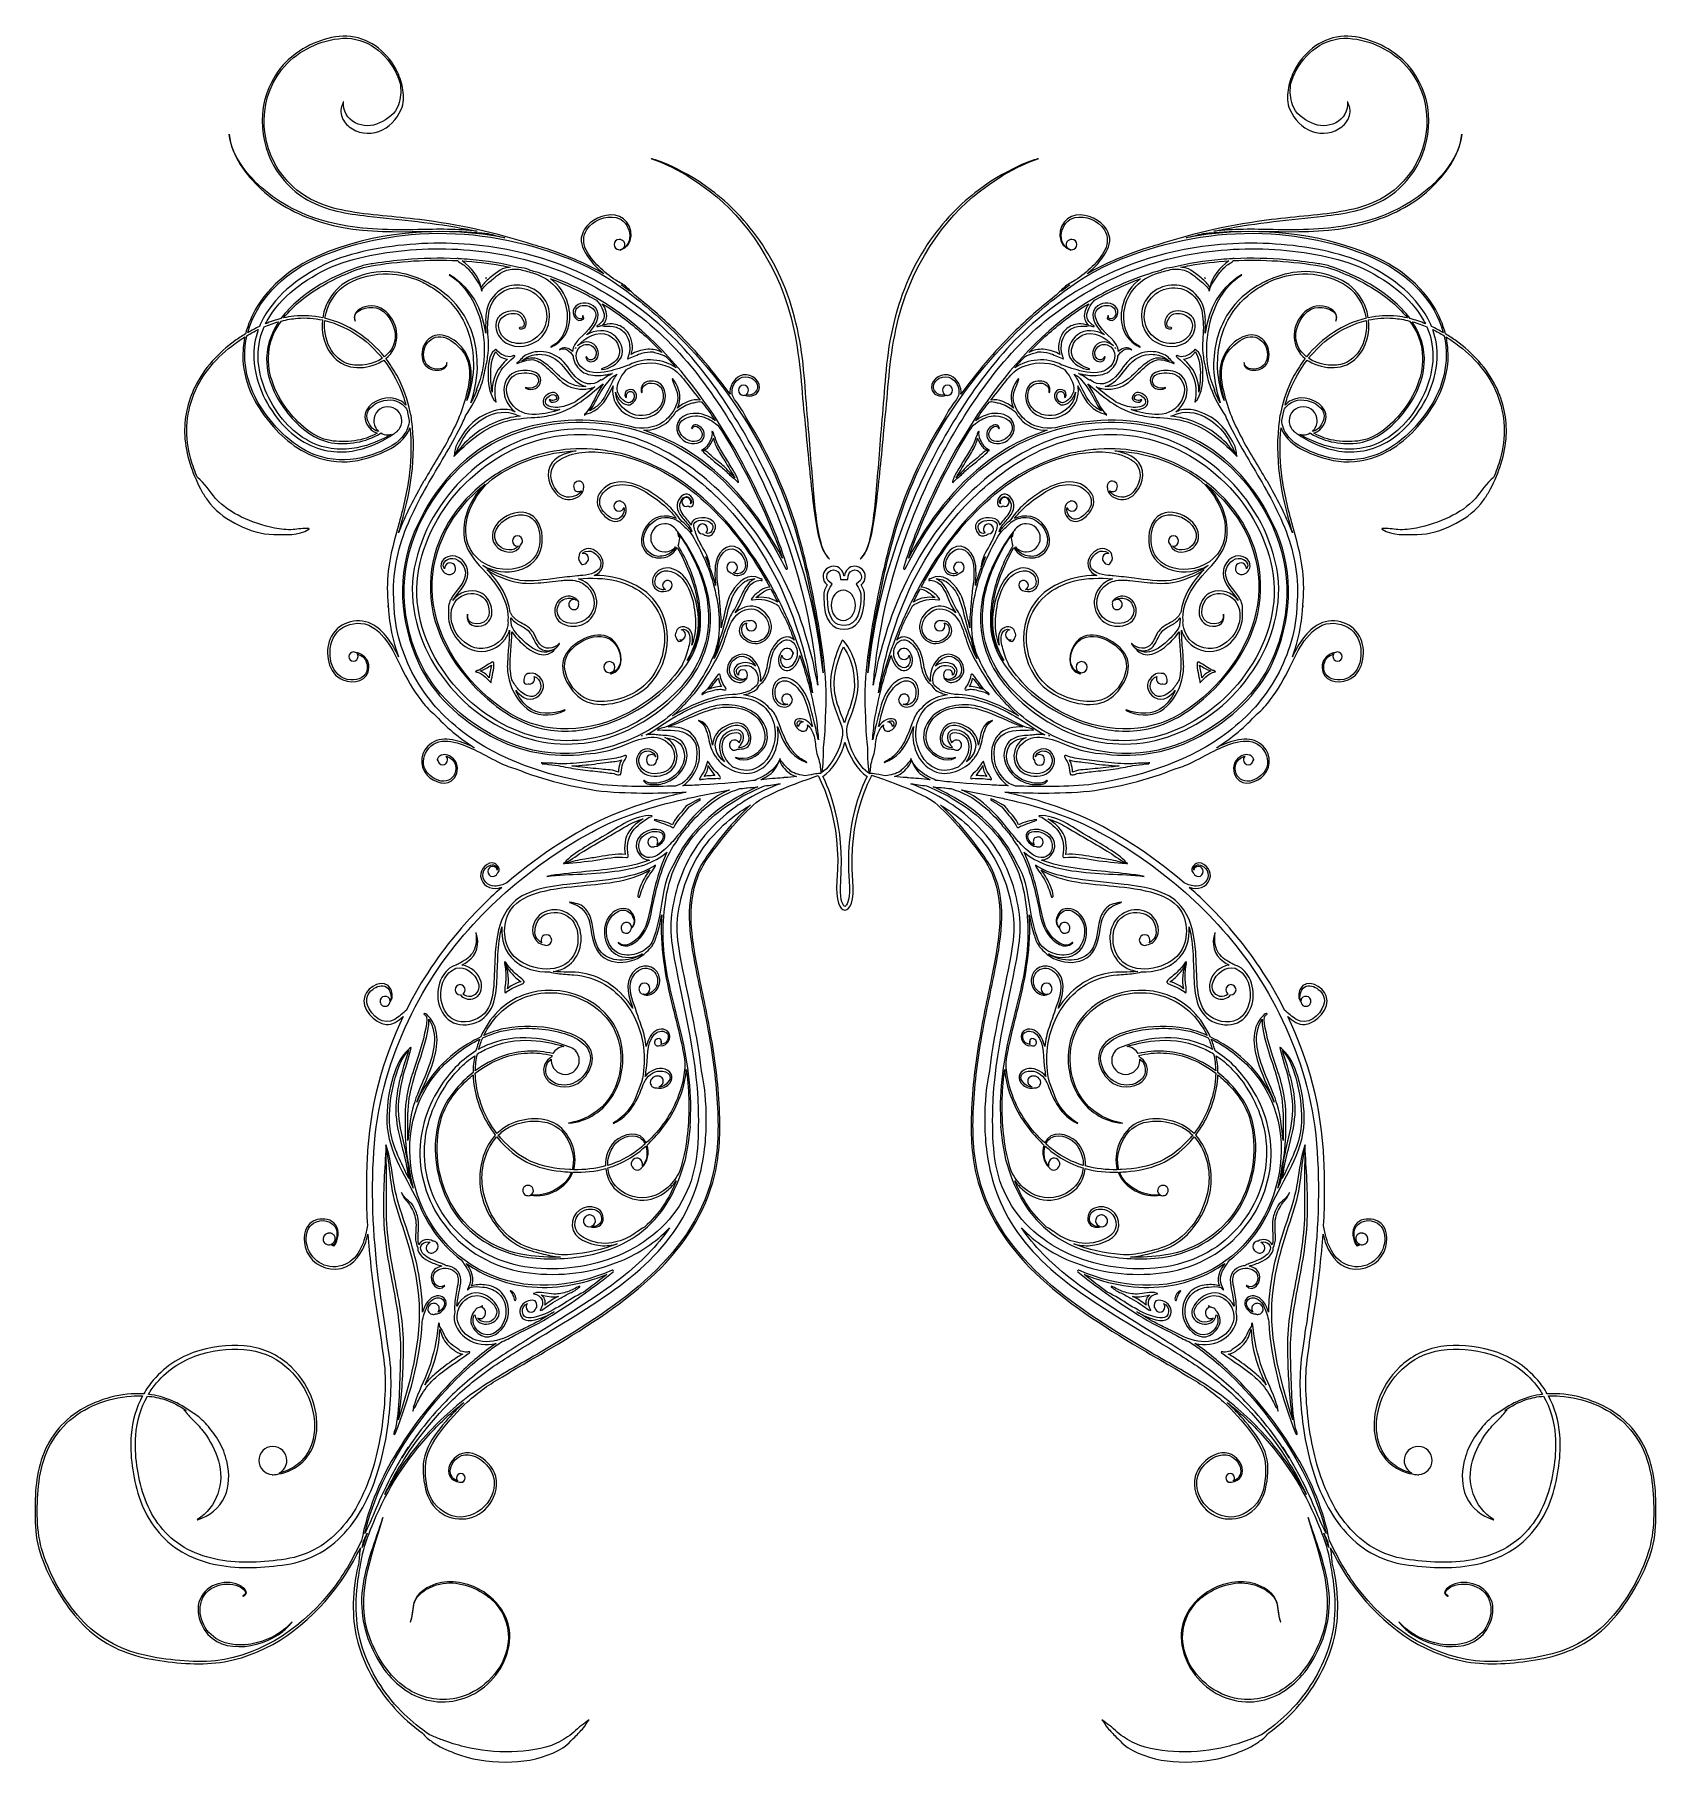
# Model space of a CAD drawing. Extents: x 0 to 115, y 0 to 123.
import ezdxf

# ---------------------------------------------------------------- set-up
doc = ezdxf.new("R2010")
doc.units = 0
doc.layers.add('ink_ext_XXXXXX', color=7, linetype='CONTINUOUS')

msp = doc.modelspace()

# ---------------------------------------------------------------- linework, layer by layer
at = {"layer": 'ink_ext_XXXXXX', "color": 7}
for points in [[(19.744722, 106.810505), (19.744722, 106.810505)], [(33.822566, 106.313794), (33.822566, 106.313794)], [(41.747014, 105.03568), (41.747014, 105.03568)], [(73.569333, 105.03568), (73.569333, 105.03568)], [(83.270369, 105.53733), (83.270369, 105.538741)], [(83.565291, 104.881164), (83.565291, 104.881164)], [(20.609592, 102.532722), (20.609592, 102.532722)], [(74.679172, 103.14338), (74.679172, 103.14338)], [(94.873583, 102.571527), (94.873583, 102.571527)], [(97.444627, 103.136325), (97.444627, 103.136325)], [(97.982614, 102.442764), (97.982614, 102.442764)], [(42.209858, 101.627141), (42.209858, 101.627141)], [(21.251224, 99.919697), (21.251224, 99.919697)], [(38.44325, 100.550111), (38.44325, 100.550111)], [(76.826177, 100.6122), (76.826177, 100.6122)], [(100.366333, 100.697925), (100.366333, 100.697925)], [(16.481951, 99.465672), (16.481951, 99.465672)], [(41.406936, 98.720605), (41.406936, 98.720605)], [(74.230791, 98.521639), (74.230791, 98.521639)], [(92.877214, 99.410991), (92.877214, 99.410991)], [(39.179497, 97.83725), (39.179497, 97.83725)], [(76.352397, 97.905689), (76.352397, 97.905689)], [(32.699322, 96.837477), (32.699322, 96.837477)], [(68.360569, 96.701658), (68.360569, 96.701658)], [(82.561991, 96.736936), (82.561991, 96.736936)], [(47.29515, 94.999858), (47.29515, 94.999858)], [(26.101319, 94.220572), (26.101319, 94.220572)], [(67.235914, 94.056177), (67.235914, 94.056177)], [(47.421797, 93.280066), (47.421797, 93.280066)], [(81.681458, 92.087677), (81.680752, 92.08803)], [(87.670214, 91.073441), (87.670214, 91.073441)], [(38.391039, 90.818383), (38.391039, 90.818383)], [(76.925661, 90.818383), (76.925661, 90.818383)], [(25.920344, 87.603166), (25.920344, 87.603166)], [(56.060972, 84.311397), (56.060972, 84.311397)], [(56.571441, 83.576208), (56.709025, 83.781525), (56.51288, 83.933572)], [(57.279114, 84.351261), (57.298516, 84.106786), (57.543697, 84.106786), (57.561689, 84.107491), (57.580739, 84.106786), (57.825566, 84.106786), (57.845322, 84.351261)], [(58.611908, 83.932866), (58.415764, 83.781525), (58.552994, 83.576208)], [(52.336344, 83.455911), (52.336344, 83.455911)], [(62.980708, 83.455911), (62.980708, 83.455911)], [(33.849025, 81.373464), (33.849025, 81.373464)], [(53.272969, 81.887814), (53.272969, 81.887814)], [(54.514041, 81.115583), (54.514041, 81.115583)], [(81.467675, 81.373464), (81.467675, 81.373464)], [(66.587861, 79.895325), (66.587861, 79.895325)], [(61.022791, 79.425425), (61.022791, 79.425425)], [(32.517641, 78.235152), (32.517641, 78.235152)], [(48.31503, 78.48633), (48.31503, 78.48633)], [(50.881489, 78.625325), (50.881489, 78.625325)], [(59.254316, 77.471741), (59.254316, 77.471741)], [(65.26953, 78.083811), (65.26953, 78.083811)], [(48.748947, 77.319694), (48.748947, 77.319694)], [(49.844675, 77.25443), (49.844675, 77.25443)], [(66.711686, 77.357794), (66.711686, 77.357794)], [(82.860794, 76.822277), (82.860794, 76.822277)], [(54.639277, 73.976772), (54.639277, 73.976772)], [(57.416344, 74.351069), (57.416344, 74.351069)], [(61.059833, 74.000055), (61.059833, 74.000055)], [(69.732875, 74.545802), (69.732875, 74.545802)], [(43.210336, 73.021802), (43.210336, 73.021802)], [(50.325864, 73.198191), (50.325864, 73.198191)], [(72.149402, 72.997461), (72.149402, 72.997461)], [(41.955152, 71.5927), (41.955152, 71.5927)], [(66.43405, 71.419839), (66.43405, 71.419839)], [(48.318205, 70.554475), (48.318205, 70.554475)], [(55.882466, 70.311764), (55.882466, 70.311764)], [(79.285391, 71.077997), (79.285391, 71.077997)], [(53.327297, 70.015077), (53.327297, 70.015077)], [(62.100175, 70.003789), (62.100175, 70.003789)], [(62.317133, 69.586805), (62.317133, 69.586805)], [(66.734264, 69.98368), (66.734264, 69.98368)], [(50.732969, 68.510833), (50.732969, 68.510833)], [(49.75648, 66.901814), (49.75648, 66.901814)], [(76.368625, 64.961536), (76.368625, 64.961536)], [(37.65585, 63.90673), (37.65585, 63.90673)], [(57.915877, 62.66213), (57.915877, 62.66213)], [(57.604727, 60.588502), (57.604727, 60.586739)], [(57.626952, 60.586739), (57.626952, 60.588502)], [(85.354933, 56.670552), (85.354933, 56.670552)], [(29.574416, 52.687339), (29.574416, 52.687339)], [(32.37018, 50.829611), (32.37018, 50.829611)], [(44.547364, 51.250122), (44.547364, 51.250122)], [(70.761222, 51.189444), (70.761222, 51.189444)], [(77.69648, 50.899814), (77.69648, 50.899814)], [(78.589361, 49.983297), (78.589361, 49.983297)], [(88.052625, 49.637575), (88.052625, 49.637575)], [(37.72323, 48.906972), (37.72323, 48.906972)], [(44.421069, 48.77468), (44.421069, 48.77468)], [(25.680808, 46.044533), (25.680808, 46.044533)], [(26.616022, 45.0497), (26.617433, 45.0497), (26.617433, 45.0497)], [(32.958614, 44.580152), (32.958614, 44.580152)], [(82.570458, 44.588619), (82.570458, 44.588619)], [(88.699619, 45.0497), (88.700325, 45.0497)], [(71.918333, 43.958205), (71.918333, 43.958205)], [(77.318655, 44.068977), (77.318655, 44.068977)], [(40.745477, 42.440202), (40.745477, 42.440202)], [(43.1994, 42.606361), (43.1994, 42.606361)], [(72.116947, 42.606361), (72.116947, 42.606361)], [(72.147639, 42.296269), (72.147639, 42.296269)], [(77.048075, 41.955839), (77.048075, 41.955839)], [(45.013736, 40.870341), (45.013736, 40.870341)], [(39.811675, 38.705697), (39.811675, 38.705697)], [(90.519247, 38.857391), (90.519247, 38.857391)], [(37.381036, 35.918047), (37.381036, 35.918047)], [(78.400272, 33.285972), (78.400272, 33.285972)], [(84.289897, 33.845125), (84.289897, 33.845125)], [(34.985675, 32.541964), (34.985675, 32.541964)], [(35.92618, 32.135211), (35.92618, 32.135211)], [(28.766555, 31.188002), (28.766555, 31.188002)], [(88.396583, 25.180902), (88.396583, 25.180902)], [(87.275455, 23.485805), (87.275455, 23.485805)], [(25.619072, 23.338344), (25.619072, 23.338344)], [(114.960044, 21.184636), (114.960044, 21.184636)], [(91.18, 17.714008), (91.18, 17.714008)], [(23.473125, 16.253861), (23.473125, 16.253861)], [(23.53345, 16.014325), (23.53345, 16.014325)], [(91.685177, 16.280672), (91.685177, 16.280672)], [(23.438552, 15.739864), (23.438552, 15.739864)], [(91.878147, 15.739864), (91.878147, 15.739864)], [(114.766016, 14.909777), (114.766016, 14.909777)], [(21.279447, 12.444214), (21.279447, 12.444214)]]:
    msp.add_lwpolyline(points, dxfattribs=at)
for points in [[(17.546634, 120.369166), (18.530144, 121.613061), (20.025039, 122.37118), (21.583471, 122.577202)], [(22.448658, 122.726075), (21.025905, 122.870008), (19.492274, 122.248766), (18.386669, 121.3894)], [(21.583471, 122.577202), (23.300264, 122.804039), (24.788986, 121.786275), (25.5972, 120.318014)], [(25.788758, 120.19313), (25.1781, 121.504405), (23.91445, 122.577202), (22.448658, 122.726075)], [(92.868394, 122.726075), (91.401897, 122.577202), (90.138952, 121.504405), (89.527941, 120.19313)], [(89.7195, 120.318014), (90.527361, 121.786275), (92.016436, 122.804039), (93.732347, 122.577202)], [(96.929925, 121.3894), (95.824319, 122.248766), (94.291147, 122.870008), (92.868394, 122.726075)], [(93.732347, 122.577202), (95.291272, 122.37118), (96.785991, 121.613061), (97.769889, 120.369166)], [(18.386669, 121.3894), (16.262171, 119.7384), (15.637225, 116.802583), (16.602248, 114.346191)], [(98.714627, 114.346191), (99.679475, 116.802583), (99.054352, 119.7384), (96.929925, 121.3894)], [(17.982632, 112.414733), (15.969047, 114.581141), (15.691235, 118.021783), (17.546634, 120.369166)], [(25.5972, 120.318014), (25.780291, 119.984639), (25.922108, 119.621277), (25.997602, 119.247333)], [(26.159175, 118.927011), (26.116841, 119.366572), (25.970439, 119.802252), (25.788758, 120.19313)], [(25.997602, 119.247333), (26.046991, 118.790839), (26.004658, 118.331522), (25.864605, 117.874322)], [(89.527941, 120.19313), (89.345908, 119.802252), (89.199858, 119.366572), (89.158583, 118.927011)], [(89.452094, 117.874322), (89.311689, 118.331522), (89.269355, 118.790839), (89.319802, 119.247333)], [(89.319802, 119.247333), (89.394591, 119.621277), (89.536408, 119.984639), (89.7195, 120.318014)], [(97.769889, 120.369166), (99.6255, 118.021783), (99.347864, 114.581141), (97.334561, 112.414733)], [(21.933955, 118.075758), (21.87931, 117.913127), (21.792209, 117.803766), (21.774182, 117.6302)], [(22.776741, 116.59515), (22.258158, 116.842447), (21.858919, 117.482033), (21.954416, 118.070466)], [(21.954416, 118.070466), (21.957239, 118.083872), (21.938189, 118.089164), (21.933955, 118.075758)], [(26.040994, 117.527894), (26.257247, 117.995677), (26.253366, 118.463814), (26.159175, 118.927011)], [(89.158583, 118.927011), (89.063333, 118.463814), (89.0591, 117.995677), (89.275705, 117.527894)], [(93.362283, 118.070466), (93.457533, 117.482033), (93.058541, 116.842447), (92.540311, 116.59515)], [(93.383097, 118.075758), (93.378864, 118.089164), (93.359461, 118.083872), (93.362283, 118.070466)], [(93.542905, 117.6302), (93.524208, 117.803766), (93.437425, 117.913127), (93.383097, 118.075758)], [(21.774182, 117.6302), (21.755026, 117.450636), (21.766597, 117.28483), (21.805862, 117.109852)], [(21.805862, 117.109852), (21.878781, 116.784591), (22.094469, 116.522125), (22.347764, 116.316102)], [(24.457727, 115.98555), (25.204911, 116.240961), (25.718555, 116.82763), (26.040994, 117.527894)], [(25.864605, 117.874322), (25.673047, 117.249905), (25.056039, 116.859733), (24.506411, 116.582097)], [(89.275705, 117.527894), (89.598144, 116.82763), (90.112141, 116.240961), (90.858619, 115.98555)], [(90.810289, 116.582097), (90.261014, 116.859733), (89.642947, 117.249905), (89.452094, 117.874322)], [(92.968583, 116.316102), (93.222583, 116.522125), (93.437777, 116.784591), (93.511155, 117.109852)], [(93.511155, 117.109852), (93.550314, 117.28483), (93.561955, 117.450636), (93.542905, 117.6302)], [(13.818479, 115.786936), (13.81795, 115.792933), (13.809942, 115.792933), (13.809942, 115.786936)], [(13.809942, 115.786936), (13.969115, 114.237536), (14.988854, 112.898039), (16.093366, 111.865811)], [(16.632164, 111.553602), (15.333236, 112.572072), (14.008802, 114.08443), (13.818479, 115.786936)], [(22.347764, 116.316102), (22.9429, 115.834561), (23.747233, 115.742839), (24.457727, 115.98555)], [(24.506411, 116.582097), (23.947611, 116.299522), (23.332014, 116.331625), (22.776741, 116.59515)], [(92.540311, 116.59515), (91.985039, 116.331625), (91.369089, 116.299522), (90.810289, 116.582097)], [(90.858619, 115.98555), (91.569466, 115.742839), (92.373447, 115.834561), (92.968583, 116.316102)], [(101.498397, 115.786936), (101.307897, 114.08443), (99.983216, 112.572072), (98.683936, 111.553602)], [(99.223333, 111.865811), (100.327527, 112.898039), (101.347761, 114.237536), (101.506864, 115.786936)], [(101.506864, 115.786936), (101.507569, 115.792933), (101.49875, 115.792933), (101.498397, 115.786936)], [(16.602248, 114.346191), (17.137059, 112.982705), (18.138772, 111.818186), (19.410289, 111.094991)], [(95.906516, 111.094991), (97.177927, 111.818186), (98.179464, 112.982705), (98.714627, 114.346191)], [(48.128764, 111.786436), (45.697066, 113.609591), (43.810764, 114.040333), (43.831225, 114.048447)], [(43.831225, 114.048447), (43.811469, 114.041391), (45.677311, 113.544327), (48.049741, 111.683072)], [(71.393047, 114.049152), (71.412802, 114.040333), (69.527911, 113.609591), (67.09445, 111.786436)], [(67.173825, 111.683072), (69.54555, 113.544327), (71.412097, 114.041391), (71.393047, 114.049152)], [(16.093366, 111.865811), (17.340471, 110.69988), (18.899043, 109.960105), (20.524573, 109.476447)], [(22.096586, 110.333697), (20.538613, 110.625444), (19.077337, 111.23575), (17.982632, 112.414733)], [(97.334561, 112.414733), (96.239539, 111.23575), (94.778333, 110.625444), (93.220114, 110.333697)], [(94.791739, 109.476447), (96.417691, 109.960105), (97.975911, 110.69988), (99.223333, 111.865811)], [(21.530942, 109.3752), (19.780141, 109.746675), (18.046168, 110.444469), (16.632164, 111.553602)], [(19.410289, 111.094991), (20.69821, 110.361566), (22.203125, 110.125205), (23.655511, 109.960105)], [(48.049741, 111.683072), (50.421114, 109.878966), (53.064125, 106.399872), (53.978525, 101.886786)], [(51.747911, 107.9274), (50.640894, 109.599566), (49.331736, 110.876269), (48.128764, 111.786436)], [(61.245041, 101.886786), (62.159794, 106.399872), (64.802452, 109.878966), (67.173825, 111.683072)], [(67.09445, 111.786436), (65.89183, 110.876269), (64.583377, 109.599566), (63.476008, 107.9274)], [(91.661894, 109.960105), (93.112869, 110.125205), (94.618172, 110.361566), (95.906516, 111.094991)], [(98.683936, 111.553602), (97.270355, 110.444469), (95.5361, 109.746675), (93.786322, 109.3752)], [(20.524573, 109.476447), (24.206197, 108.381425), (28.029955, 109.139544), (31.785275, 108.757133)], [(27.344861, 109.708927), (25.599669, 109.929766), (23.827314, 110.009494), (22.096586, 110.333697)], [(23.655511, 109.960105), (26.032175, 109.689172), (28.407075, 109.484561), (30.757986, 109.027008)], [(35.443227, 107.923872), (32.806566, 108.779005), (30.112755, 109.357561), (27.344861, 109.708927)], [(39.483591, 109.470097), (39.161152, 109.203397), (38.914561, 108.812166), (38.864819, 108.391655)], [(39.258519, 109.003725), (39.682911, 109.649661), (40.588139, 110.011611), (41.339202, 109.853919)], [(41.860961, 109.7689), (41.137414, 110.284661), (40.116122, 109.993619), (39.483591, 109.470097)], [(41.339202, 109.853919), (42.376016, 109.637314), (42.752783, 107.92105), (41.623541, 107.549927)], [(41.626011, 107.541461), (42.621197, 107.803927), (42.6279, 109.223505), (41.860961, 109.7689)], [(73.692805, 107.549927), (72.563916, 107.92105), (72.941036, 109.637314), (73.977497, 109.853919)], [(73.455739, 109.7689), (72.6888, 109.223505), (72.695502, 107.803927), (73.690689, 107.541461)], [(75.832755, 109.470097), (75.200577, 109.993619), (74.179286, 110.284661), (73.455739, 109.7689)], [(73.977497, 109.853919), (74.728914, 110.011611), (75.634141, 109.649661), (76.05818, 109.003725)], [(76.452233, 108.391655), (76.402491, 108.812166), (76.155547, 109.203397), (75.832755, 109.470097)], [(87.971133, 109.708927), (85.203944, 109.357561), (82.510133, 108.779005), (79.873472, 107.923872)], [(83.531425, 108.757133), (87.286391, 109.139544), (91.109797, 108.381425), (94.791739, 109.476447)], [(84.558714, 109.027008), (86.91033, 109.484561), (89.284877, 109.689172), (91.661894, 109.960105)], [(93.220114, 110.333697), (91.489386, 110.009494), (89.71703, 109.929766), (87.971133, 109.708927)], [(19.744722, 106.810505), (21.737811, 107.762652), (23.938791, 108.309811), (26.124955, 108.57263)], [(33.423575, 108.40753), (29.268205, 109.22033), (24.911752, 108.959627), (20.927904, 107.456089)], [(27.22668, 108.997375), (25.318152, 108.961039), (23.406097, 108.977619), (21.530942, 109.3752)], [(26.124955, 108.57263), (29.486222, 108.977619), (32.907461, 108.608261), (36.12938, 107.581677)], [(31.461425, 108.881664), (30.059839, 109.051702), (28.644141, 109.024891), (27.22668, 108.997375)], [(30.757986, 109.027008), (30.992936, 108.980794), (31.227886, 108.932111), (31.461425, 108.881664)], [(31.785275, 108.757133), (31.927444, 108.742669), (32.068555, 108.728205), (32.210372, 108.71233)], [(32.210372, 108.71233), (32.616066, 108.616022), (33.019997, 108.514422), (33.423575, 108.40753)], [(40.106597, 106.370944), (39.427852, 107.041222), (38.636925, 108.059691), (39.258519, 109.003725)], [(38.864819, 108.391655), (38.798144, 107.831797), (39.173852, 107.260297), (39.495233, 106.838727)], [(41.562511, 108.297111), (41.36425, 108.297111), (41.198091, 108.131305), (41.198091, 107.932339)], [(41.738547, 108.25125), (41.687041, 108.280883), (41.627422, 108.297111), (41.562511, 108.297111)], [(41.799577, 108.223733), (41.780175, 108.235375), (41.759008, 108.243489), (41.738547, 108.25125)], [(41.868369, 108.171169), (41.845086, 108.188808), (41.822155, 108.206094), (41.799577, 108.223733)], [(41.9675, 107.932339), (41.9675, 108.021239), (41.931164, 108.108022), (41.868369, 108.171169)], [(73.448683, 108.171169), (73.385536, 108.108022), (73.349905, 108.021239), (73.349905, 107.932339)], [(73.517122, 108.223733), (73.494191, 108.206094), (73.470908, 108.188808), (73.448683, 108.171169)], [(73.578505, 108.25125), (73.557339, 108.243489), (73.536877, 108.235375), (73.517122, 108.223733)], [(73.754189, 108.297111), (73.689983, 108.297111), (73.630011, 108.280883), (73.578505, 108.25125)], [(74.118961, 107.932339), (74.118961, 108.131305), (73.953155, 108.297111), (73.754189, 108.297111)], [(76.05818, 109.003725), (76.679775, 108.059691), (75.888494, 107.041222), (75.20975, 106.370944)], [(75.821114, 106.838727), (76.142847, 107.260297), (76.518908, 107.831797), (76.452233, 108.391655)], [(79.187319, 107.581677), (82.409239, 108.608261), (85.829772, 108.977619), (89.192097, 108.57263)], [(94.388866, 107.456089), (90.4053, 108.959627), (86.048494, 109.22033), (81.893477, 108.40753)], [(81.893477, 108.40753), (82.296702, 108.514422), (82.700633, 108.616022), (83.10668, 108.71233)], [(83.10668, 108.71233), (83.248144, 108.728205), (83.389608, 108.742669), (83.531425, 108.757133)], [(88.090019, 108.997375), (86.672558, 109.024891), (85.256508, 109.051702), (83.855275, 108.881664)], [(83.855275, 108.881664), (84.089166, 108.932111), (84.323764, 108.980794), (84.558714, 109.027008)], [(93.786322, 109.3752), (91.910602, 108.977619), (89.9989, 108.961039), (88.090019, 108.997375)], [(89.192097, 108.57263), (91.377908, 108.309811), (93.579241, 107.762652), (95.572083, 106.810505)], [(20.927904, 107.456089), (18.850819, 106.671158), (17.003533, 105.444197), (15.809874, 103.523322)], [(27.519486, 107.998308), (25.23913, 107.87025), (22.996875, 107.512533), (20.960994, 106.691972)], [(21.102529, 106.358597), (23.070605, 107.140705), (25.296986, 107.492072), (27.538183, 107.606725)], [(30.003747, 106.927627), (28.773258, 106.98513), (27.539241, 106.953733), (26.312633, 106.850369)], [(34.4237, 107.394), (32.146872, 107.922461), (29.803016, 108.111197), (27.519486, 107.998308)], [(27.538183, 107.606725), (29.787847, 107.709383), (32.093955, 107.516061), (34.329861, 106.990069)], [(30.08665, 106.950205), (30.057016, 106.96608), (30.021033, 106.952322), (30.003747, 106.927627)], [(30.137802, 106.920572), (30.120516, 106.931155), (30.103936, 106.941386), (30.08665, 106.950205)], [(34.329861, 106.990069), (38.822839, 105.975833), (42.923175, 103.455589), (45.84488, 100.211797)], [(46.172964, 100.512716), (43.194108, 103.811189), (38.999933, 106.376941), (34.4237, 107.394)], [(38.562489, 106.804155), (37.549664, 107.247244), (36.5065, 107.620836), (35.443227, 107.923872)], [(36.12938, 107.581677), (37.878452, 107.023936), (39.626114, 106.319086), (41.151172, 105.282977)], [(41.198091, 107.932339), (41.198091, 107.732666), (41.36425, 107.566861), (41.562511, 107.566861)], [(41.562511, 107.566861), (41.627422, 107.566861), (41.687041, 107.583441), (41.738547, 107.613075)], [(41.623541, 107.549927), (41.61825, 107.547811), (41.621072, 107.54005), (41.626011, 107.541461)], [(41.738547, 107.613075), (41.786877, 107.629655), (41.830975, 107.656466), (41.868369, 107.692802)], [(41.868369, 107.692802), (41.931164, 107.75595), (41.9675, 107.842733), (41.9675, 107.932339)], [(54.232877, 101.94323), (53.743575, 104.201008), (52.863747, 106.262641), (51.747911, 107.9274)], [(63.476008, 107.9274), (62.359819, 106.262641), (61.480697, 104.201008), (60.990689, 101.94323)], [(80.892294, 107.394), (76.316414, 106.376941), (72.122591, 103.811189), (69.14303, 100.512716)], [(69.471114, 100.211797), (72.393525, 103.455589), (76.493861, 105.975833), (80.986839, 106.990069)], [(73.349905, 107.932339), (73.349905, 107.842733), (73.385536, 107.75595), (73.448683, 107.692802)], [(73.448683, 107.692802), (73.485725, 107.656466), (73.529116, 107.629655), (73.578505, 107.613075)], [(73.578505, 107.613075), (73.630011, 107.583441), (73.689983, 107.566861), (73.754189, 107.566861)], [(73.690689, 107.541461), (73.69598, 107.54005), (73.697744, 107.547811), (73.692805, 107.549927)], [(73.754189, 107.566861), (73.953155, 107.566861), (74.118961, 107.732666), (74.118961, 107.932339)], [(74.165527, 105.282977), (75.690233, 106.319086), (77.438247, 107.023936), (79.187319, 107.581677)], [(79.873472, 107.923872), (78.8102, 107.620836), (77.767036, 107.247244), (76.754211, 106.804155)], [(87.797214, 107.998308), (85.51333, 108.111197), (83.169475, 107.922461), (80.892294, 107.394)], [(80.986839, 106.990069), (83.223097, 107.516061), (85.528852, 107.709383), (87.778164, 107.606725)], [(85.230402, 106.950205), (85.212411, 106.941386), (85.19583, 106.931155), (85.178544, 106.920572)], [(85.3126, 106.927627), (85.296019, 106.952322), (85.259683, 106.96608), (85.230402, 106.950205)], [(89.004419, 106.850369), (87.777811, 106.953733), (86.543441, 106.98513), (85.3126, 106.927627)], [(87.778164, 107.606725), (90.020419, 107.492072), (92.246094, 107.140705), (94.214594, 106.358597)], [(94.355705, 106.691972), (92.319472, 107.512533), (90.077569, 107.87025), (87.797214, 107.998308)], [(99.506966, 103.523322), (98.312814, 105.444197), (96.466375, 106.671158), (94.388866, 107.456089)], [(15.129824, 101.6663), (15.747044, 103.955475), (17.645977, 105.807911), (19.744722, 106.810505)], [(20.960994, 106.691972), (18.992741, 105.770164), (17.211354, 104.464533), (16.230456, 102.671716)], [(16.516947, 102.516494), (17.44701, 104.204536), (19.197917, 105.48018), (21.102529, 106.358597)], [(23.218419, 106.399872), (21.250519, 105.745822), (19.269989, 104.692427), (17.871719, 103.136325)], [(18.946845, 103.974525), (19.88227, 104.742169), (20.962229, 105.333777), (22.068364, 105.815319)], [(22.068364, 105.815319), (22.635277, 106.062264), (23.208894, 106.297919), (23.818847, 106.401283)], [(22.227114, 105.136927), (23.093889, 105.646339), (24.150811, 105.868589), (25.147408, 105.847775)], [(24.935741, 106.006525), (24.030161, 106.013227), (23.147864, 105.766989), (22.336122, 105.37858)], [(24.137405, 106.586139), (23.825902, 106.538514), (23.517222, 106.499002), (23.218419, 106.399872)], [(23.818847, 106.401283), (25.877658, 106.748769), (27.978802, 106.894466), (30.064777, 106.789691)], [(26.312633, 106.850369), (25.584147, 106.788986), (24.858483, 106.698322), (24.137405, 106.586139)], [(27.257725, 105.5398), (26.526064, 105.849186), (25.72808, 105.999469), (24.935741, 106.006525)], [(25.147408, 105.847775), (25.90588, 105.832605), (26.662589, 105.639989), (27.365322, 105.35953)], [(29.477755, 105.786039), (29.472111, 105.789214), (29.467525, 105.7811), (29.473169, 105.777219)], [(29.473169, 105.777219), (31.176733, 104.675847), (31.929914, 102.531664), (31.960958, 100.587858)], [(31.455075, 103.668314), (31.01375, 104.581655), (30.333947, 105.261458), (29.477755, 105.786039)], [(30.064777, 106.789691), (30.170258, 106.672569), (30.299727, 106.592841), (30.440839, 106.516289)], [(30.932258, 106.867655), (30.66838, 106.890586), (30.403091, 106.906814), (30.137802, 106.920572)], [(31.751408, 104.881164), (31.550325, 105.650572), (31.0328, 106.328964), (30.377691, 106.772758)], [(30.377691, 106.772758), (31.307261, 106.714902), (32.233655, 106.607658), (33.151583, 106.444675)], [(30.440839, 106.516289), (30.672966, 106.389641), (30.859939, 106.149047), (31.01763, 105.94373)], [(34.430402, 106.307444), (33.281052, 106.581905), (32.110536, 106.766761), (30.932258, 106.867655)], [(31.01763, 105.94373), (31.267044, 105.620586), (31.574666, 105.216655), (31.733769, 104.811666)], [(32.767761, 105.874939), (32.493652, 105.675619), (32.221661, 105.459366), (31.987769, 105.212775)], [(33.430277, 106.260525), (33.193211, 106.215016), (32.957202, 106.011111), (32.767761, 105.874939)], [(32.807977, 105.674914), (33.004827, 105.820964), (33.221433, 105.985005), (33.453914, 106.070377)], [(33.151583, 106.444675), (33.376302, 106.404105), (33.599964, 106.360714), (33.822566, 106.313794)], [(33.822566, 106.313794), (33.692391, 106.303211), (33.561511, 106.285572), (33.430277, 106.260525)], [(33.453914, 106.070377), (33.758714, 106.183266), (34.081858, 106.200552), (34.405002, 106.182208)], [(34.405002, 106.182208), (34.738377, 106.101422), (35.069989, 106.013227), (35.397719, 105.916214)], [(35.159594, 106.139522), (34.920411, 106.226305), (34.676641, 106.281339), (34.430402, 106.307444)], [(35.171941, 106.115886), (35.173352, 106.125058), (35.169472, 106.135289), (35.159594, 106.139522)], [(39.925269, 104.143152), (38.430197, 105.007458), (36.829291, 105.658333), (35.171941, 106.115886)], [(35.397719, 105.916214), (35.39913, 105.915155), (35.400541, 105.914097), (35.401952, 105.913391)], [(35.401952, 105.913391), (36.510733, 105.610355), (37.340819, 104.840594), (37.707002, 103.7491)], [(40.470311, 105.852008), (39.864944, 106.200552), (39.238411, 106.50888), (38.562489, 106.804155)], [(39.495233, 106.838727), (39.77675, 106.469016), (40.108714, 106.141991), (40.470311, 105.852008)], [(41.322622, 105.393044), (40.871419, 105.661861), (40.479483, 106.002997), (40.106597, 106.370944)], [(75.20975, 106.370944), (74.837569, 106.002997), (74.44528, 105.661861), (73.993725, 105.393044)], [(74.846389, 105.852008), (75.20728, 106.141991), (75.539597, 106.469016), (75.821114, 106.838727)], [(76.754211, 106.804155), (76.078641, 106.50888), (75.452461, 106.200552), (74.846389, 105.852008)], [(80.144758, 106.115886), (78.487761, 105.658333), (76.886855, 105.007458), (75.391783, 104.143152)], [(77.609697, 103.7491), (77.97588, 104.840594), (78.807025, 105.610355), (79.914747, 105.913391)], [(79.914747, 105.913391), (79.916511, 105.914097), (79.917569, 105.915155), (79.91898, 105.916214)], [(79.91898, 105.916214), (80.247064, 106.013227), (80.578322, 106.101422), (80.911697, 106.182208)], [(80.157105, 106.139522), (80.146875, 106.135289), (80.143347, 106.125058), (80.144758, 106.115886)], [(80.886297, 106.307444), (80.640411, 106.281339), (80.396289, 106.226305), (80.157105, 106.139522)], [(84.384441, 106.867655), (83.206164, 106.766761), (82.034941, 106.581905), (80.886297, 106.307444)], [(80.911697, 106.182208), (81.234841, 106.200552), (81.558339, 106.183266), (81.863139, 106.070377)], [(81.493075, 106.313794), (81.716383, 106.360714), (81.940397, 106.404105), (82.165116, 106.444675)], [(81.886775, 106.260525), (81.755894, 106.285572), (81.624308, 106.303211), (81.493075, 106.313794)], [(81.863139, 106.070377), (82.094914, 105.985005), (82.311519, 105.820964), (82.509075, 105.674914)], [(82.548586, 105.874939), (82.359497, 106.011111), (82.123136, 106.215016), (81.886775, 106.260525)], [(82.165116, 106.444675), (83.083397, 106.607658), (84.009439, 106.714902), (84.939008, 106.772758)], [(83.32893, 105.212775), (83.095744, 105.459366), (82.823047, 105.675619), (82.548586, 105.874939)], [(83.355741, 100.587858), (83.386433, 102.531664), (84.139614, 104.675847), (85.843883, 105.777219)], [(84.939008, 106.772758), (84.2839, 106.328964), (83.766375, 105.650572), (83.565291, 104.881164)], [(83.58293, 104.811666), (83.742386, 105.216655), (84.049302, 105.620586), (84.299069, 105.94373)], [(85.838944, 105.786039), (84.983105, 105.261458), (84.30295, 104.581655), (83.861272, 103.668314)], [(84.299069, 105.94373), (84.457466, 106.149047), (84.643733, 106.389641), (84.875508, 106.516289)], [(85.178544, 106.920572), (84.913961, 106.906814), (84.649025, 106.890586), (84.384441, 106.867655)], [(84.875508, 106.516289), (85.016619, 106.592841), (85.146441, 106.672569), (85.251922, 106.789691)], [(85.251922, 106.789691), (87.33825, 106.894466), (89.438689, 106.748769), (91.498205, 106.401283)], [(85.843883, 105.777219), (85.849175, 105.7811), (85.844236, 105.789214), (85.838944, 105.786039)], [(87.951377, 105.35953), (88.654111, 105.639989), (89.410466, 105.832605), (90.169291, 105.847775)], [(90.380958, 106.006525), (89.587914, 105.999469), (88.790636, 105.849186), (88.059327, 105.5398)], [(91.179647, 106.586139), (90.457511, 106.698322), (89.732552, 106.788986), (89.004419, 106.850369)], [(90.169291, 105.847775), (91.165536, 105.868589), (92.222458, 105.646339), (93.089586, 105.136927)], [(92.980577, 105.37858), (92.168836, 105.766989), (91.286186, 106.013227), (90.380958, 106.006525)], [(92.097927, 106.399872), (91.799477, 106.499002), (91.490797, 106.538514), (91.179647, 106.586139)], [(91.498205, 106.401283), (92.107452, 106.297919), (92.681422, 106.062264), (93.248336, 105.815319)], [(97.444627, 103.136325), (96.046569, 104.692427), (94.066075, 105.745822), (92.097927, 106.399872)], [(93.248336, 105.815319), (94.354647, 105.333777), (95.434147, 104.742169), (96.369714, 103.974525)], [(94.214594, 106.358597), (96.118889, 105.48018), (97.869725, 104.204536), (98.799647, 102.516494)], [(99.086102, 102.671716), (98.10538, 104.464533), (96.3235, 105.770164), (94.355705, 106.691972)], [(95.572083, 106.810505), (97.670758, 105.807911), (99.569761, 103.955475), (100.187122, 101.6663)], [(20.705795, 103.086936), (20.928468, 103.917375), (21.482576, 104.700189), (22.227114, 105.136927)], [(22.336122, 105.37858), (21.652227, 105.051555), (21.146485, 104.468414), (20.805137, 103.801664)], [(27.307819, 105.517222), (27.290533, 105.52463), (27.274658, 105.533097), (27.257725, 105.5398)], [(28.378147, 104.986997), (27.979861, 105.218772), (27.619675, 105.39128), (27.307819, 105.517222)], [(27.365322, 105.35953), (27.6419, 105.228297), (27.953402, 105.062491), (28.292775, 104.850119)], [(28.292775, 104.850119), (28.937652, 104.432783), (29.677075, 103.820008), (30.243636, 102.909136)], [(30.43343, 103.030491), (29.827711, 103.966764), (29.048425, 104.580597), (28.378147, 104.986997)], [(31.733769, 104.811666), (31.72883, 104.780622), (31.728125, 104.749225), (31.733769, 104.717827)], [(31.733769, 104.717827), (31.73518, 104.709008), (31.743647, 104.701952), (31.751055, 104.700189)], [(31.751055, 104.700189), (31.758464, 104.698072), (31.770105, 104.686783), (31.781041, 104.676552)], [(31.987769, 105.212775), (31.905219, 105.125639), (31.796916, 105.007811), (31.751408, 104.881164)], [(31.781041, 104.676552), (31.787039, 104.656091), (31.793741, 104.634925), (31.799033, 104.614464)], [(31.79233, 104.702658), (31.808911, 104.888572), (32.718725, 105.610355), (32.807977, 105.674914)], [(31.796916, 104.677964), (31.795858, 104.68643), (31.793741, 104.694544), (31.79233, 104.702658)], [(31.806441, 104.668086), (31.802561, 104.670555), (31.799033, 104.674436), (31.796916, 104.677964)], [(31.799033, 104.614464), (31.800797, 104.607408), (31.810322, 104.610583), (31.809264, 104.61658)], [(31.809264, 104.61658), (31.806441, 104.63175), (31.803266, 104.645861), (31.800797, 104.661383)], [(31.800797, 104.661383), (31.80115, 104.660677), (31.80115, 104.659972), (31.801855, 104.659972)], [(31.801855, 104.659972), (31.8075, 104.657855), (31.81138, 104.664911), (31.806441, 104.668086)], [(32.047036, 105.538741), (32.04633, 105.538741), (32.04633, 105.53733), (32.047036, 105.53733)], [(32.057266, 105.538036), (32.053386, 105.538741), (32.049858, 105.538741), (32.047036, 105.538741)], [(32.047036, 105.53733), (32.051622, 105.53733), (32.054091, 105.538036), (32.057266, 105.538036)], [(32.095014, 105.574019), (32.093955, 105.547208), (32.085489, 105.539094), (32.057266, 105.538036)], [(32.057266, 105.538036), (32.068555, 105.538036), (32.084077, 105.538036), (32.088664, 105.544739)], [(32.088664, 105.544739), (32.095014, 105.552147), (32.095719, 105.563436), (32.095014, 105.574019)], [(32.096425, 105.586719), (32.096425, 105.587425), (32.095014, 105.587425), (32.095014, 105.586719)], [(32.095014, 105.586719), (32.095014, 105.582839), (32.095014, 105.578605), (32.095014, 105.574019)], [(32.095014, 105.574019), (32.095719, 105.578605), (32.096425, 105.581427), (32.096425, 105.586719)], [(33.686041, 104.96583), (33.111014, 104.811314), (32.651344, 104.399622), (32.364536, 103.887389)], [(32.453789, 103.657025), (32.712022, 104.223939), (33.196386, 104.6381), (33.798225, 104.796497)], [(36.431358, 103.715586), (35.996736, 104.763336), (34.747197, 105.252639), (33.686041, 104.96583)], [(33.798225, 104.796497), (34.926408, 105.094241), (36.14208, 104.356936), (36.3668, 103.214641)], [(37.910555, 103.728991), (37.714411, 104.406677), (37.272027, 105.075897), (36.679361, 105.495702)], [(36.679361, 105.495702), (37.593761, 105.162327), (38.482408, 104.761219), (39.341775, 104.302255)], [(41.151172, 105.282977), (42.43493, 104.411969), (43.638961, 103.423839), (44.77808, 102.370444)], [(42.086033, 104.894216), (41.856727, 105.09283), (41.582266, 105.23888), (41.322622, 105.393044)], [(41.749836, 105.026508), (41.731491, 105.039561), (41.713147, 105.052614), (41.694802, 105.065314)], [(41.694802, 105.065314), (41.712794, 105.055436), (41.729727, 105.045205), (41.747014, 105.03568)], [(41.747014, 105.03568), (41.94845, 104.917147), (42.124133, 104.769686), (42.299111, 104.621519)], [(42.299111, 104.621519), (42.117783, 104.75875), (41.934339, 104.894216), (41.749836, 105.026508)], [(42.77395, 104.258511), (42.520302, 104.450069), (42.323805, 104.689252), (42.086033, 104.894216)], [(70.538266, 102.370444), (71.677386, 103.423839), (72.881769, 104.411969), (74.165527, 105.282977)], [(73.230666, 104.894216), (72.993247, 104.689252), (72.796397, 104.450069), (72.543102, 104.258511)], [(73.017589, 104.621519), (73.192566, 104.769686), (73.36825, 104.917147), (73.569333, 105.03568)], [(73.566864, 105.026508), (73.382008, 104.894216), (73.199622, 104.75875), (73.017589, 104.621519)], [(73.993725, 105.393044), (73.734433, 105.23888), (73.459972, 105.09283), (73.230666, 104.894216)], [(73.621897, 105.065314), (73.603552, 105.052614), (73.584855, 105.039561), (73.566864, 105.026508)], [(73.569333, 105.03568), (73.586619, 105.045205), (73.603905, 105.055436), (73.621897, 105.065314)], [(75.974925, 104.302255), (76.833939, 104.761219), (77.722233, 105.162327), (78.637691, 105.495702)], [(78.637691, 105.495702), (78.044672, 105.075897), (77.602289, 104.406677), (77.40685, 103.728991)], [(81.630658, 104.96583), (80.569502, 105.252639), (79.319964, 104.763336), (78.885694, 103.715586)], [(78.949547, 103.214641), (79.174619, 104.356936), (80.390291, 105.094241), (81.518475, 104.796497)], [(81.518475, 104.796497), (82.120314, 104.6381), (82.604325, 104.223939), (82.862911, 103.657025)], [(82.952164, 103.887389), (82.665002, 104.399622), (82.206039, 104.811314), (81.630658, 104.96583)], [(82.509075, 105.674914), (82.597622, 105.610355), (83.507789, 104.888572), (83.524722, 104.702658)], [(83.221686, 105.586719), (83.221686, 105.587425), (83.220627, 105.587425), (83.220627, 105.586719)], [(83.220627, 105.586719), (83.220627, 105.581427), (83.221333, 105.578605), (83.221686, 105.574019)], [(83.221686, 105.574019), (83.221333, 105.563436), (83.221686, 105.552147), (83.227683, 105.544739)], [(83.221686, 105.574019), (83.221686, 105.578605), (83.221686, 105.582839), (83.221686, 105.586719)], [(83.25908, 105.538036), (83.231564, 105.539094), (83.223097, 105.547208), (83.221686, 105.574019)], [(83.227683, 105.544739), (83.23368, 105.538036), (83.248144, 105.538036), (83.25908, 105.538036)], [(83.270369, 105.538741), (83.266841, 105.538741), (83.263314, 105.538741), (83.25908, 105.538036)], [(83.25908, 105.538036), (83.262608, 105.538036), (83.26543, 105.53733), (83.270369, 105.53733)], [(83.565291, 104.881164), (83.519783, 105.007811), (83.41148, 105.125639), (83.32893, 105.212775)], [(83.509905, 104.668086), (83.505319, 104.664911), (83.5092, 104.657855), (83.514844, 104.659972)], [(83.507436, 104.61658), (83.50673, 104.610583), (83.515902, 104.607408), (83.517314, 104.614464)], [(83.515902, 104.661383), (83.513786, 104.645861), (83.509905, 104.63175), (83.507436, 104.61658)], [(83.519783, 104.677964), (83.517314, 104.674436), (83.514139, 104.670555), (83.509905, 104.668086)], [(83.514844, 104.659972), (83.514844, 104.659972), (83.51555, 104.660677), (83.515902, 104.661383)], [(83.517314, 104.614464), (83.522958, 104.634925), (83.529308, 104.656091), (83.535305, 104.676552)], [(83.524722, 104.702658), (83.522958, 104.694544), (83.521194, 104.68643), (83.519783, 104.677964)], [(83.535305, 104.676552), (83.546594, 104.686783), (83.55753, 104.698072), (83.565997, 104.700189)], [(83.565997, 104.700189), (83.574111, 104.701952), (83.581519, 104.709008), (83.58293, 104.717827)], [(83.58293, 104.717827), (83.588575, 104.749225), (83.587869, 104.780622), (83.58293, 104.811666)], [(86.939258, 104.986997), (86.268275, 104.580597), (85.489694, 103.966764), (84.882916, 103.030491)], [(85.073064, 102.909136), (85.638919, 103.820008), (86.3794, 104.432783), (87.023925, 104.850119)], [(88.009233, 105.517222), (87.69773, 105.39128), (87.336839, 105.218772), (86.939258, 104.986997)], [(87.023925, 104.850119), (87.363297, 105.062491), (87.675858, 105.228297), (87.951377, 105.35953)], [(88.059327, 105.5398), (88.042394, 105.533097), (88.026166, 105.52463), (88.009233, 105.517222)], [(94.511986, 103.801664), (94.170497, 104.468414), (93.664614, 105.051555), (92.980577, 105.37858)], [(93.089586, 105.136927), (93.8343, 104.700189), (94.388161, 103.917375), (94.611116, 103.086936)], [(15.809874, 103.523322), (15.434095, 102.918308), (15.153672, 102.261436), (14.982363, 101.578811)], [(17.688698, 102.710875), (18.058974, 103.180775), (18.495148, 103.60305), (18.946845, 103.974525)], [(20.805137, 103.801664), (20.633969, 103.467936), (20.520974, 103.104575), (20.464636, 102.73063)], [(22.776741, 102.484391), (22.48958, 103.305305), (23.711602, 103.561775), (24.267227, 103.433716)], [(23.459366, 103.510269), (22.990877, 103.381152), (22.560136, 102.992744), (22.767216, 102.481922)], [(25.147408, 102.973341), (24.695852, 103.4824), (24.124, 103.693361), (23.459366, 103.510269)], [(24.267227, 103.433716), (25.013352, 103.262619), (25.555572, 102.312236), (25.617661, 101.600683)], [(32.070672, 101.627847), (31.969072, 102.333755), (31.766577, 103.025552), (31.455075, 103.668314)], [(32.364536, 103.887389), (32.162394, 103.527908), (32.07808, 103.135619), (32.060794, 102.727455)], [(32.199436, 102.030014), (32.235066, 102.5807), (32.217075, 103.137383), (32.453789, 103.657025)], [(34.856205, 102.7204), (34.636425, 103.198061), (34.116783, 103.285902), (33.650058, 103.169839)], [(35.64678, 101.030947), (36.538602, 101.577047), (36.819766, 102.776844), (36.431358, 103.715586)], [(37.707002, 103.7491), (38.080594, 102.636086), (37.805427, 101.2218), (36.695236, 100.652769)], [(37.922197, 101.980625), (38.109169, 102.549655), (38.074597, 103.15855), (37.910555, 103.728991)], [(38.354702, 103.409375), (38.067189, 102.966286), (38.578364, 102.253322), (39.038033, 102.659016)], [(39.715366, 103.579766), (39.299441, 103.874689), (38.65033, 103.864105), (38.354702, 103.409375)], [(38.622461, 102.705936), (38.387864, 102.830114), (38.39633, 103.127152), (38.497225, 103.326119)], [(38.497225, 103.326119), (38.628811, 103.585764), (38.971005, 103.632683), (39.227475, 103.597052)], [(39.227475, 103.597052), (39.508991, 103.556836), (39.768989, 103.365983), (39.867061, 103.096108)], [(39.341775, 104.302255), (39.542152, 104.194305), (39.743589, 104.086002), (39.940439, 103.972408)], [(39.589425, 101.862797), (40.008525, 102.319644), (40.327436, 103.145497), (39.715366, 103.579766)], [(47.59113, 96.799377), (45.516091, 99.714733), (43.043119, 102.3394), (39.925269, 104.143152)], [(39.940439, 103.972408), (39.978539, 103.931133), (40.013464, 103.891269), (40.043802, 103.858108)], [(40.043802, 103.858108), (40.199025, 103.690539), (40.314736, 103.48875), (40.399402, 103.277789)], [(40.399402, 103.277789), (40.572616, 102.849869), (40.468547, 102.50838), (40.147166, 102.260377)], [(40.63788, 103.14338), (40.588139, 103.355047), (40.482305, 103.549427), (40.355305, 103.725111)], [(40.355305, 103.725111), (41.004416, 103.328941), (41.632008, 102.895377), (42.234905, 102.424772)], [(42.77395, 104.2571), (42.77395, 104.257805), (42.77395, 104.258511), (42.77395, 104.258511)], [(45.704827, 101.667005), (44.778786, 102.58458), (43.801239, 103.452766), (42.77395, 104.2571)], [(75.391783, 104.143152), (72.273933, 102.3394), (69.800608, 99.714733), (67.725569, 96.799377)], [(72.542044, 104.2571), (71.515814, 103.452766), (70.537561, 102.58458), (69.611872, 101.667005)], [(72.543102, 104.258511), (72.542044, 104.258511), (72.542044, 104.257805), (72.542044, 104.2571)], [(73.082147, 102.424772), (73.684691, 102.895377), (74.312283, 103.328941), (74.961041, 103.725111)], [(74.961041, 103.725111), (74.834747, 103.549427), (74.728914, 103.355047), (74.679172, 103.14338)], [(75.169533, 102.260377), (74.8478, 102.50838), (74.743377, 102.849869), (74.916944, 103.277789)], [(74.916944, 103.277789), (75.001964, 103.48875), (75.118027, 103.690539), (75.272544, 103.858108)], [(75.601333, 103.579766), (74.989616, 103.145497), (75.307822, 102.319644), (75.726922, 101.862797)], [(75.272544, 103.858108), (75.303589, 103.891269), (75.338161, 103.931133), (75.376261, 103.972408)], [(75.376261, 103.972408), (75.573464, 104.086002), (75.774194, 104.194305), (75.974925, 104.302255)], [(75.449991, 103.096108), (75.547711, 103.365983), (75.807355, 103.556836), (76.088872, 103.597052)], [(76.96235, 103.409375), (76.667075, 103.864105), (76.017258, 103.874689), (75.601333, 103.579766)], [(76.088872, 103.597052), (76.345694, 103.632683), (76.687536, 103.585764), (76.819122, 103.326119)], [(76.278666, 102.659016), (76.738336, 102.253322), (77.249511, 102.966286), (76.96235, 103.409375)], [(76.819122, 103.326119), (76.920369, 103.127152), (76.928836, 102.830114), (76.694239, 102.705936)], [(77.40685, 103.728991), (77.242102, 103.15855), (77.206825, 102.549655), (77.39415, 101.980625)], [(78.621111, 100.652769), (77.510919, 101.2218), (77.236458, 102.636086), (77.609697, 103.7491)], [(78.885694, 103.715586), (78.49658, 102.776844), (78.77845, 101.577047), (79.668861, 101.030947)], [(81.6677, 103.169839), (81.199564, 103.285902), (80.680627, 103.198061), (80.460847, 102.7204)], [(82.862911, 103.657025), (83.099977, 103.137383), (83.08128, 102.5807), (83.117969, 102.030014)], [(83.255552, 102.727455), (83.238972, 103.135619), (83.153952, 103.527908), (82.952164, 103.887389)], [(83.861272, 103.668314), (83.550827, 103.025552), (83.34798, 102.333755), (83.246027, 101.627847)], [(89.699391, 101.600683), (89.76148, 102.312236), (90.302994, 103.262619), (91.049119, 103.433716)], [(91.857333, 103.510269), (91.1927, 103.693361), (90.620847, 103.4824), (90.169291, 102.973341)], [(91.049119, 103.433716), (91.605097, 103.561775), (92.826766, 103.305305), (92.540311, 102.484391)], [(92.549836, 102.481922), (92.756564, 102.992744), (92.326175, 103.381152), (91.857333, 103.510269)], [(94.852064, 102.73063), (94.795972, 103.104575), (94.682377, 103.467936), (94.511986, 103.801664)], [(96.369714, 103.974525), (96.821622, 103.60305), (97.257302, 103.180775), (97.628072, 102.710875)], [(100.334583, 101.578811), (100.16278, 102.261436), (99.882675, 102.918308), (99.506966, 103.523322)], [(15.964779, 102.106566), (15.678958, 101.972511), (15.400193, 101.823991), (15.129824, 101.6663)], [(16.492005, 97.325369), (15.845575, 98.702966), (15.590764, 100.4852), (16.294414, 102.075522)], [(16.230456, 102.671716), (16.130831, 102.487214), (16.042355, 102.29883), (15.964779, 102.106566)], [(16.294414, 102.075522), (16.633257, 102.219455), (16.981237, 102.343633), (17.333733, 102.442764)], [(17.487509, 102.662544), (17.119315, 102.568352), (16.755636, 102.444527), (16.399966, 102.298125)], [(16.399966, 102.298125), (16.436901, 102.371855), (16.475495, 102.444527), (16.516947, 102.516494)], [(17.333733, 102.442764), (16.74724, 101.564347), (16.417746, 100.550464), (16.481951, 99.465672)], [(16.663173, 100.506719), (16.779061, 101.235911), (17.097936, 101.90125), (17.526773, 102.495327)], [(17.871719, 103.136325), (17.735265, 102.984277), (17.607277, 102.82588), (17.487509, 102.662544)], [(17.526773, 102.495327), (17.909325, 102.592694), (18.297381, 102.660427), (18.686671, 102.692177)], [(18.40265, 102.833994), (18.163996, 102.807183), (17.925588, 102.764144), (17.688698, 102.710875)], [(20.464636, 102.73063), (19.79778, 102.871389), (19.106018, 102.912664), (18.40265, 102.833994)], [(18.686671, 102.692177), (19.280467, 102.740508), (19.870558, 102.695), (20.443116, 102.571527)], [(20.443116, 102.571527), (20.342116, 101.622908), (20.607264, 100.630544), (21.251224, 99.919697)], [(22.439486, 99.410991), (21.079104, 99.715791), (20.494657, 101.239086), (20.609592, 102.532722)], [(20.609592, 102.532722), (21.507235, 102.313647), (22.359052, 101.904072), (23.116114, 101.364322)], [(20.627372, 102.695), (20.645964, 102.829408), (20.672034, 102.960289), (20.705795, 103.086936)], [(24.852839, 99.951094), (23.766636, 101.289533), (22.282147, 102.301652), (20.627372, 102.695)], [(22.767216, 102.481922), (22.769333, 102.475925), (22.779211, 102.478041), (22.776741, 102.484391)], [(24.957261, 99.820566), (25.945744, 100.611141), (26.004305, 102.00673), (25.147408, 102.973341)], [(30.243636, 102.909136), (30.816194, 102.006025), (31.177791, 100.812577), (31.188022, 99.48825)], [(31.466716, 99.493894), (31.440964, 100.861614), (31.0455, 102.103391), (30.43343, 103.030491)], [(32.064322, 102.366211), (32.051622, 102.122089), (32.058325, 101.875144), (32.070672, 101.627847)], [(32.060794, 102.727455), (32.055502, 102.608569), (32.058325, 102.487919), (32.064322, 102.366211)], [(32.23295, 100.207564), (32.295391, 100.814694), (32.225894, 101.422883), (32.199436, 102.030014)], [(32.775875, 102.227922), (32.771641, 101.800708), (32.952969, 101.390075), (33.270116, 101.105383)], [(33.650058, 103.169839), (33.200972, 103.058714), (32.780461, 102.715814), (32.775875, 102.227922)], [(33.341025, 101.318461), (32.97343, 101.673002), (32.817502, 102.351747), (33.216141, 102.730277)], [(33.216141, 102.730277), (33.492014, 102.992039), (33.940394, 103.093286), (34.304108, 102.995566)], [(34.304108, 102.995566), (34.672408, 102.896083), (35.108441, 101.978508), (34.493197, 102.030719)], [(34.493197, 102.030719), (34.44275, 102.034952), (34.431108, 101.950286), (34.48085, 101.942525)], [(34.48085, 101.942525), (34.971211, 101.875144), (35.023422, 102.35598), (34.856205, 102.7204)], [(36.3668, 103.214641), (36.596458, 102.051533), (35.766372, 100.987908), (34.601852, 100.899361)], [(39.540389, 102.103039), (39.163975, 101.52025), (38.268977, 101.050702), (38.235816, 100.331036)], [(38.957952, 102.861511), (39.005577, 102.619152), (38.789677, 102.61633), (38.622461, 102.705936)], [(38.984058, 102.868566), (38.978766, 102.885147), (38.954425, 102.878091), (38.957952, 102.861511)], [(39.045441, 102.687239), (39.015102, 102.793425), (39.020394, 102.748622), (38.984058, 102.868566)], [(39.038033, 102.659016), (39.045441, 102.666072), (39.047911, 102.678419), (39.045441, 102.687239)], [(39.867061, 103.096108), (39.985947, 102.765908), (39.709016, 102.365505), (39.540389, 102.103039)], [(39.976069, 102.148194), (39.951727, 102.135494), (39.961958, 102.093866), (39.99018, 102.096336)], [(40.145755, 102.259672), (40.094602, 102.219455), (40.037452, 102.183119), (39.976069, 102.148194)], [(39.99018, 102.096336), (40.103069, 102.105155), (40.200789, 102.133377), (40.285102, 102.174652)], [(40.129527, 102.263552), (40.128116, 102.263552), (40.128116, 102.262847), (40.129527, 102.262847)], [(40.147166, 102.260377), (40.141169, 102.262141), (40.135172, 102.263552), (40.129527, 102.263552)], [(40.129527, 102.262847), (40.134466, 102.262141), (40.140816, 102.26073), (40.145755, 102.259672)], [(40.285102, 102.174652), (40.568383, 102.100922), (40.834025, 102.157719), (41.127183, 102.111505)], [(40.365183, 102.220866), (40.64035, 102.407839), (40.724664, 102.772258), (40.63788, 103.14338)], [(41.057686, 102.293891), (40.826616, 102.322819), (40.595547, 102.217339), (40.365183, 102.220866)], [(41.517355, 102.187352), (41.366014, 102.24168), (41.216789, 102.273783), (41.057686, 102.293891)], [(41.127183, 102.111505), (41.424575, 102.064939), (41.693391, 101.915714), (41.904352, 101.704047)], [(42.209858, 101.627141), (42.054283, 101.876555), (41.793933, 102.087869), (41.517355, 102.187352)], [(42.234905, 102.424772), (43.083336, 101.762608), (43.878497, 101.031652), (44.624975, 100.25025)], [(44.77808, 102.370444), (48.870302, 98.586902), (52.050947, 93.823697), (53.804252, 88.523211)], [(61.512447, 88.523211), (63.266105, 93.823697), (66.447102, 98.586902), (70.538266, 102.370444)], [(70.691725, 100.25025), (71.438555, 101.031652), (72.233364, 101.762608), (73.082147, 102.424772)], [(73.799344, 102.187352), (73.522766, 102.087869), (73.261711, 101.876555), (73.106841, 101.627141)], [(73.412347, 101.704047), (73.623661, 101.915714), (73.891419, 102.064939), (74.189516, 102.111505)], [(74.258308, 102.293891), (74.099911, 102.273783), (73.950686, 102.24168), (73.799344, 102.187352)], [(74.189516, 102.111505), (74.482322, 102.157719), (74.747964, 102.100922), (75.031597, 102.174652)], [(74.951164, 102.220866), (74.721505, 102.217339), (74.490083, 102.322819), (74.258308, 102.293891)], [(74.679172, 103.14338), (74.592036, 102.772258), (74.675997, 102.407839), (74.951164, 102.220866)], [(75.031597, 102.174652), (75.115558, 102.133377), (75.21363, 102.105155), (75.326872, 102.096336)], [(75.187525, 102.263552), (75.181527, 102.263552), (75.17553, 102.262141), (75.169533, 102.260377)], [(75.170944, 102.259672), (75.176236, 102.26073), (75.181527, 102.262141), (75.187525, 102.262847)], [(75.340983, 102.148194), (75.278189, 102.183119), (75.221744, 102.219455), (75.170944, 102.259672)], [(75.187525, 102.262847), (75.18823, 102.262847), (75.18823, 102.263552), (75.187525, 102.263552)], [(75.326872, 102.096336), (75.354741, 102.093866), (75.364266, 102.135494), (75.340983, 102.148194)], [(75.776664, 102.103039), (75.607683, 102.365505), (75.3304, 102.765908), (75.449991, 103.096108)], [(77.08053, 100.331036), (77.047722, 101.050702), (76.152725, 101.52025), (75.776664, 102.103039)], [(76.270905, 102.687239), (76.269141, 102.678419), (76.270905, 102.666072), (76.278666, 102.659016)], [(76.332289, 102.868566), (76.295952, 102.748622), (76.301597, 102.793425), (76.270905, 102.687239)], [(76.694239, 102.705936), (76.526669, 102.61633), (76.311122, 102.619152), (76.3591, 102.861511)], [(76.3591, 102.861511), (76.361922, 102.878091), (76.337227, 102.885147), (76.332289, 102.868566)], [(80.714494, 100.899361), (79.549975, 100.987908), (78.720241, 102.051533), (78.949547, 103.214641)], [(80.823502, 102.030719), (80.208611, 101.978508), (80.643586, 102.896083), (81.012944, 102.995566)], [(80.460847, 102.7204), (80.29363, 102.35598), (80.345136, 101.875144), (80.83585, 101.942525)], [(80.83585, 101.942525), (80.885591, 101.950286), (80.87395, 102.034952), (80.823502, 102.030719)], [(81.012944, 102.995566), (81.3756, 103.093286), (81.82398, 102.992039), (82.100911, 102.730277)], [(82.540825, 102.227922), (82.536591, 102.715814), (82.115375, 103.058714), (81.6677, 103.169839)], [(82.100911, 102.730277), (82.499197, 102.351747), (82.342916, 101.673002), (81.975675, 101.318461)], [(82.046936, 101.105383), (82.364083, 101.390075), (82.545411, 101.800708), (82.540825, 102.227922)], [(83.117969, 102.030014), (83.090452, 101.422883), (83.021661, 100.814694), (83.084102, 100.207564)], [(83.246027, 101.627847), (83.258375, 101.874439), (83.26543, 102.122089), (83.252377, 102.366211)], [(83.252377, 102.366211), (83.257669, 102.487919), (83.26155, 102.608569), (83.255552, 102.727455)], [(84.882916, 103.030491), (84.270141, 102.103391), (83.875736, 100.861614), (83.849277, 99.493894)], [(84.128677, 99.48825), (84.139261, 100.812577), (84.500858, 102.006025), (85.073064, 102.909136)], [(90.169291, 102.973341), (89.312394, 102.00673), (89.371661, 100.611141), (90.359086, 99.820566)], [(94.688727, 102.695), (93.0342, 102.301652), (91.550064, 101.289533), (90.463508, 99.951094)], [(92.200586, 101.364322), (92.957294, 101.904072), (93.809605, 102.313647), (94.707425, 102.532722)], [(92.540311, 102.484391), (92.537489, 102.478041), (92.547014, 102.475925), (92.549836, 102.481922)], [(94.707425, 102.532722), (94.82243, 101.239086), (94.237525, 99.715791), (92.877214, 99.410991)], [(94.065722, 99.919697), (94.709541, 100.630544), (94.974477, 101.622908), (94.873583, 102.571527)], [(94.611116, 103.086936), (94.64463, 102.960289), (94.671089, 102.829408), (94.688727, 102.695)], [(96.91405, 102.833994), (96.210611, 102.912664), (95.518814, 102.871389), (94.852064, 102.73063)], [(94.873583, 102.571527), (95.445789, 102.695), (96.036339, 102.740508), (96.630416, 102.692177)], [(96.630416, 102.692177), (97.01953, 102.660427), (97.407586, 102.592694), (97.79035, 102.495327)], [(97.628072, 102.710875), (97.391005, 102.764144), (97.15288, 102.807183), (96.91405, 102.833994)], [(97.829155, 102.662544), (97.709211, 102.82588), (97.581505, 102.984277), (97.444627, 103.136325)], [(97.79035, 102.495327), (98.218622, 101.90125), (98.536827, 101.235911), (98.653244, 100.506719)], [(98.916769, 102.298125), (98.560816, 102.444527), (98.197808, 102.568352), (97.829155, 102.662544)], [(97.982614, 102.442764), (98.335391, 102.343633), (98.68323, 102.219455), (99.022602, 102.075522)], [(98.834572, 99.465672), (98.898425, 100.550464), (98.56893, 101.564347), (97.982614, 102.442764)], [(98.799647, 102.516494), (98.841275, 102.444527), (98.88008, 102.371855), (98.916769, 102.298125)], [(99.022602, 102.075522), (99.726041, 100.4852), (99.470983, 98.702966), (98.824694, 97.325369)], [(99.352097, 102.106566), (99.274133, 102.29883), (99.185939, 102.487214), (99.086102, 102.671716)], [(100.187122, 101.6663), (99.916189, 101.823991), (99.637847, 101.972511), (99.352097, 102.106566)], [(11.304408, 97.291855), (11.889384, 98.748122), (12.972518, 99.970497), (14.227348, 100.890189)], [(14.222515, 101.081394), (13.037288, 100.24143), (12.035575, 99.133002), (11.383783, 97.831605)], [(14.982363, 101.578811), (14.720144, 101.421119), (14.465473, 101.253902), (14.222515, 101.081394)], [(14.227348, 100.890189), (14.454043, 101.055641), (14.689558, 101.21545), (14.932763, 101.365733)], [(14.932763, 101.365733), (14.795497, 100.729322), (14.751541, 100.07245), (14.814406, 99.414519)], [(14.950543, 100.697925), (14.97619, 100.953689), (15.018488, 101.205219), (15.075391, 101.452164)], [(15.075391, 101.452164), (15.336658, 101.608444), (15.605404, 101.753789), (15.880994, 101.887491)], [(15.880994, 101.887491), (15.642058, 101.217214), (15.536895, 100.514833), (15.568186, 99.836794)], [(23.116114, 101.364322), (23.714777, 100.937461), (24.24853, 100.422758), (24.709964, 99.848083)], [(25.617661, 101.600683), (25.679397, 100.896539), (25.353077, 100.336327), (24.852839, 99.951094)], [(29.156727, 101.447225), (28.122383, 101.784127), (27.324047, 100.698277), (27.564641, 99.749305)], [(27.68, 100.444983), (27.78548, 100.918058), (28.184472, 101.321636), (28.671658, 101.377022)], [(28.671658, 101.377022), (29.183539, 101.43523), (29.685189, 101.082805), (30.042552, 100.759661)], [(31.025744, 98.440147), (31.154155, 99.727433), (30.42073, 101.03518), (29.156727, 101.447225)], [(33.270116, 101.105383), (33.914289, 100.528591), (34.949339, 100.603027), (35.64678, 101.030947)], [(34.601852, 100.899361), (34.146416, 100.864083), (33.672989, 100.996727), (33.341025, 101.318461)], [(36.708289, 100.63125), (37.304836, 100.926172), (37.713, 101.341039), (37.922197, 101.980625)], [(39.012986, 99.082555), (38.395625, 99.49848), (38.225586, 100.514833), (39.041208, 100.797055)], [(38.602352, 100.730027), (39.18373, 101.319166), (39.981361, 101.843394), (40.812152, 101.47968)], [(39.892108, 100.707097), (39.554852, 101.159005), (38.968536, 101.061286), (38.602352, 100.730027)], [(39.041208, 100.797055), (39.37423, 100.912061), (39.693141, 100.767775), (39.855772, 100.465444)], [(41.149408, 101.515664), (40.622005, 101.930177), (39.849069, 101.852919), (39.233825, 101.512489)], [(39.233825, 101.512489), (39.361177, 101.632433), (39.485002, 101.74885), (39.589425, 101.862797)], [(40.812152, 101.47968), (41.328266, 101.253902), (41.709619, 100.603733), (41.540991, 100.051989)], [(41.695508, 99.904527), (41.995722, 100.477086), (41.60308, 101.159005), (41.149408, 101.515664)], [(41.904352, 101.704047), (42.391186, 101.216508), (42.391186, 100.403355), (42.15553, 99.811394)], [(42.402122, 100.116547), (42.609908, 100.58433), (42.46668, 101.213686), (42.209858, 101.627141)], [(49.45168, 97.288327), (48.327377, 98.847252), (47.070783, 100.313397), (45.704827, 101.667005)], [(53.978525, 101.886786), (54.477705, 99.660405), (54.53168, 97.456955), (54.757811, 95.482811)], [(54.97618, 95.501508), (54.774744, 97.477769), (54.738408, 99.679102), (54.232877, 101.94323)], [(60.990689, 101.94323), (60.485158, 99.679102), (60.449175, 97.477769), (60.24668, 95.501508)], [(60.465755, 95.482811), (60.691886, 97.456955), (60.746214, 99.660405), (61.245041, 101.886786)], [(69.611872, 101.667005), (68.245211, 100.313397), (66.989322, 98.847252), (65.865372, 97.288327)], [(73.106841, 101.627141), (72.850019, 101.213686), (72.707144, 100.58433), (72.91493, 100.116547)], [(73.161522, 99.811394), (72.925514, 100.403355), (72.925161, 101.216508), (73.412347, 101.704047)], [(74.167291, 101.515664), (73.713266, 101.159005), (73.32133, 100.477086), (73.621191, 99.904527)], [(73.775708, 100.051989), (73.60708, 100.603733), (73.987727, 101.253902), (74.504547, 101.47968)], [(76.082875, 101.512489), (75.46763, 101.852919), (74.695047, 101.930177), (74.167291, 101.515664)], [(74.504547, 101.47968), (75.335339, 101.843394), (76.133322, 101.319166), (76.714347, 100.730027)], [(76.714347, 100.730027), (76.347811, 101.061286), (75.761847, 101.159005), (75.424239, 100.707097)], [(75.460575, 100.465444), (75.623558, 100.767775), (75.942469, 100.912061), (76.275491, 100.797055)], [(75.726922, 101.862797), (75.831344, 101.74885), (75.955522, 101.632433), (76.082875, 101.512489)], [(76.275491, 100.797055), (77.091114, 100.514833), (76.920369, 99.49848), (76.303361, 99.082555)], [(77.39415, 101.980625), (77.604405, 101.341039), (78.011864, 100.926172), (78.608764, 100.63125)], [(79.668861, 101.030947), (80.366655, 100.603027), (81.402058, 100.528591), (82.046936, 101.105383)], [(81.975675, 101.318461), (81.643358, 100.996727), (81.16993, 100.864083), (80.714494, 100.899361)], [(86.160325, 101.447225), (84.895969, 101.03518), (84.162544, 99.727433), (84.291308, 98.440147)], [(85.274147, 100.759661), (85.631864, 101.082805), (86.133514, 101.43523), (86.645041, 101.377022)], [(87.752058, 99.749305), (87.992652, 100.698277), (87.194316, 101.784127), (86.160325, 101.447225)], [(86.645041, 101.377022), (87.131522, 101.321636), (87.531572, 100.918058), (87.637405, 100.444983)], [(90.463508, 99.951094), (89.963975, 100.336327), (89.637302, 100.896539), (89.699391, 101.600683)], [(90.606736, 99.848083), (91.068169, 100.422758), (91.601922, 100.937461), (92.200586, 101.364322)], [(99.748972, 99.836794), (99.779664, 100.514833), (99.674536, 101.217214), (99.436058, 101.887491)], [(99.436058, 101.887491), (99.711225, 101.753789), (99.980747, 101.608444), (100.24145, 101.452164)], [(100.24145, 101.452164), (100.2986, 101.205219), (100.34058, 100.953689), (100.366333, 100.697925)], [(101.094466, 101.081394), (100.851402, 101.253902), (100.595991, 101.421119), (100.334583, 101.578811)], [(100.502152, 99.414519), (100.5653, 100.07245), (100.521202, 100.729322), (100.383266, 101.365733)], [(100.383266, 101.365733), (100.627036, 101.21545), (100.863044, 101.055641), (101.089175, 100.890189)], [(101.089175, 100.890189), (102.344358, 99.970497), (103.427386, 98.748122), (104.012291, 97.291855)], [(103.932916, 97.831605), (103.280277, 99.133002), (102.279094, 100.24143), (101.094466, 101.081394)], [(16.517793, 95.717761), (15.421819, 97.144747), (14.766851, 98.885705), (14.950543, 100.697925)], [(15.568186, 99.836794), (15.607732, 98.886764), (15.871892, 97.997058), (16.238041, 97.208952)], [(17.939911, 96.205652), (17.008789, 97.417091), (16.418557, 98.96755), (16.663173, 100.506719)], [(21.251224, 99.919697), (22.115636, 98.964022), (23.639989, 99.014116), (24.683152, 99.630772)], [(24.709964, 99.848083), (24.056619, 99.412755), (23.167266, 99.248361), (22.439486, 99.410991)], [(24.683152, 99.630772), (24.728308, 99.657936), (24.772405, 99.686158), (24.815091, 99.715439)], [(24.815091, 99.715439), (25.323091, 99.056802), (25.7369, 98.326552), (26.043464, 97.559614)], [(25.730902, 98.643347), (25.506536, 99.055744), (25.247244, 99.449797), (24.957261, 99.820566)], [(27.564641, 99.749305), (27.672591, 99.322797), (28.036305, 99.051158), (28.460344, 98.997183)], [(28.087105, 99.219433), (27.664125, 99.4565), (27.583691, 100.014594), (27.68, 100.444983)], [(29.307011, 99.542577), (29.306658, 99.550691), (29.295369, 99.550691), (29.294664, 99.542577)], [(30.042552, 100.759661), (30.441897, 100.397005), (30.712125, 99.951094), (30.844416, 99.427572)], [(31.960958, 100.587858), (31.973305, 99.826564), (31.874175, 99.065269), (31.670975, 98.331844)], [(32.042802, 99.140764), (32.132408, 99.488955), (32.195555, 99.845261), (32.23295, 100.207564)], [(32.7092, 100.414997), (32.249883, 100.12325), (32.243886, 99.255416), (32.236125, 98.786575)], [(32.418511, 98.622533), (32.400519, 99.216258), (32.459786, 99.808572), (32.783636, 100.313397)], [(33.622189, 99.784583), (32.94168, 99.261414), (32.447439, 98.287041), (32.5314, 97.430497)], [(32.736364, 100.423111), (32.727191, 100.422758), (32.717314, 100.420641), (32.7092, 100.414997)], [(32.746594, 100.447452), (32.743419, 100.438986), (32.738833, 100.430872), (32.736364, 100.423111)], [(32.796689, 100.460505), (32.780814, 100.477791), (32.753297, 100.467914), (32.746594, 100.447452)], [(32.783636, 100.313397), (32.785752, 100.308811), (32.787869, 100.30493), (32.790691, 100.299991)], [(32.790691, 100.299991), (32.819619, 100.232964), (32.872536, 100.173697), (32.916633, 100.116547)], [(33.943216, 99.990252), (33.520941, 99.851258), (33.078205, 100.146886), (32.796689, 100.460505)], [(32.916633, 100.116547), (33.009766, 99.995897), (33.178394, 99.905939), (33.317741, 99.852669)], [(32.969902, 98.633116), (33.203794, 99.148525), (33.589733, 99.512944), (34.007422, 99.869602)], [(33.317741, 99.852669), (33.410875, 99.817039), (33.516708, 99.791991), (33.622189, 99.784583)], [(34.061044, 100.045639), (34.021886, 100.029058), (33.981669, 100.010008), (33.943216, 99.990252)], [(34.007422, 99.869602), (34.038819, 99.890064), (34.067747, 99.914052), (34.093852, 99.942275)], [(34.121722, 99.966969), (34.170052, 100.007186), (34.109375, 100.0661), (34.061044, 100.045639)], [(34.093852, 99.942275), (34.103377, 99.950741), (34.11255, 99.95815), (34.121722, 99.966969)], [(35.010016, 100.116547), (34.693575, 99.977552), (34.533414, 99.712264), (34.282941, 99.4946)], [(34.40853, 99.521411), (34.712977, 99.6343), (35.032594, 99.741897), (35.356797, 99.74613)], [(35.913833, 99.730255), (35.439347, 99.976141), (35.031889, 99.844555), (34.608908, 99.645236)], [(34.608908, 99.645236), (34.7412, 99.739075), (34.865025, 99.841733), (35.01425, 99.921814)], [(35.772016, 100.314808), (35.506375, 100.301402), (35.251669, 100.223439), (35.010016, 100.116547)], [(35.01425, 99.921814), (35.330339, 100.091852), (35.693347, 100.140889), (36.047536, 100.12325)], [(35.356797, 99.74613), (35.721569, 99.751422), (36.099747, 99.444505), (36.361508, 99.224372)], [(37.285433, 99.867839), (36.839522, 100.186044), (36.31988, 100.342325), (35.772016, 100.314808)], [(37.321064, 98.56115), (36.868802, 98.974958), (36.466283, 99.444505), (35.913833, 99.730255)], [(36.047536, 100.12325), (36.822941, 100.084091), (37.339761, 99.600433), (37.77403, 99.012)], [(36.695236, 100.652769), (36.680772, 100.645008), (36.693119, 100.623841), (36.708289, 100.63125)], [(38.449247, 98.529752), (38.035439, 98.948852), (37.77015, 99.522116), (37.285433, 99.867839)], [(37.301661, 100.460505), (37.297427, 100.456977), (37.301308, 100.450627), (37.305894, 100.453097)], [(38.123633, 100.425227), (37.854111, 100.621019), (37.574358, 100.655591), (37.301661, 100.460505)], [(37.305894, 100.453097), (37.707708, 100.669702), (38.056958, 100.348322), (38.276033, 100.006127)], [(38.235816, 100.331036), (38.200891, 100.365255), (38.162791, 100.397005), (38.123633, 100.425227)], [(38.276033, 100.006127), (38.286264, 99.629714), (38.522272, 99.258944), (38.785444, 99.012)], [(38.490875, 100.6122), (38.474294, 100.592091), (38.458419, 100.571277), (38.44325, 100.550111)], [(38.44325, 100.550111), (38.446777, 100.556814), (38.4496, 100.564575), (38.452775, 100.571277)], [(38.452775, 100.571277), (38.464769, 100.584683), (38.477822, 100.599147), (38.490875, 100.6122)], [(39.227827, 99.938394), (39.218655, 99.957444), (39.192197, 99.94298), (39.195372, 99.924989)], [(39.195372, 99.924989), (39.255344, 99.572916), (39.585897, 99.51753), (39.855772, 99.711558)], [(39.769694, 99.823741), (39.585897, 99.645941), (39.326605, 99.717908), (39.227827, 99.938394)], [(39.855772, 100.465444), (39.976069, 100.2439), (39.951727, 99.999425), (39.769694, 99.823741)], [(39.855772, 99.711558), (40.19338, 99.953916), (40.109419, 100.416408), (39.892108, 100.707097)], [(41.540991, 100.051989), (41.376597, 99.51365), (40.769466, 99.28505), (40.304505, 99.084319)], [(40.31403, 99.047277), (40.861894, 99.088552), (41.435511, 99.408522), (41.695508, 99.904527)], [(42.15553, 99.811394), (42.150591, 99.799752), (42.167172, 99.792697), (42.174933, 99.799752)], [(42.174933, 99.799752), (42.185164, 99.80963), (42.195041, 99.819508), (42.204566, 99.82868)], [(42.204566, 99.82868), (42.209858, 99.827269), (42.21515, 99.826564), (42.220089, 99.827975)], [(42.220089, 99.827975), (42.544291, 99.934161), (42.831805, 100.119369), (43.166944, 100.210386)], [(44.010789, 99.72073), (43.416005, 99.78035), (42.786297, 99.654761), (42.264539, 99.364777)], [(43.454458, 100.464739), (43.176469, 100.419936), (42.69528, 100.328919), (42.402122, 100.116547)], [(42.840977, 99.397939), (43.676708, 99.6343), (44.674364, 99.500597), (45.369336, 99.08573)], [(43.166944, 100.210386), (43.422355, 100.279883), (43.699991, 100.317983), (43.968102, 100.29223)], [(44.488097, 100.337739), (44.151547, 100.444277), (43.828402, 100.526122), (43.454458, 100.464739)], [(43.968102, 100.29223), (44.091927, 100.248839), (44.224219, 100.221675), (44.348397, 100.184986)], [(45.610283, 99.160166), (45.143205, 99.48825), (44.598516, 99.661816), (44.010789, 99.72073)], [(44.348397, 100.184986), (44.531841, 100.131011), (44.702586, 100.046344), (44.880739, 99.978964)], [(44.499386, 100.308105), (44.505383, 100.319394), (44.502561, 100.333152), (44.488097, 100.337739)], [(44.624975, 100.25025), (44.585111, 100.271064), (44.54313, 100.291172), (44.499386, 100.308105)], [(44.880739, 99.978964), (45.129447, 99.710852), (45.372511, 99.438155), (45.610283, 99.160166)], [(45.84488, 100.211797), (47.324783, 98.605247), (48.523169, 96.834302), (49.586089, 95.103222)], [(49.973439, 95.338877), (48.89923, 97.084069), (47.684616, 98.876533), (46.172964, 100.512716)], [(69.14303, 100.512716), (67.632083, 98.876533), (66.417469, 97.084069), (65.343966, 95.338877)], [(65.730258, 95.103222), (66.793177, 96.834302), (67.991916, 98.605247), (69.471114, 100.211797)], [(69.706064, 99.160166), (69.943836, 99.438155), (70.187252, 99.710852), (70.435961, 99.978964)], [(71.305558, 99.72073), (70.718536, 99.661816), (70.173494, 99.48825), (69.706064, 99.160166)], [(69.947364, 99.08573), (70.641983, 99.500597), (71.640344, 99.6343), (72.475722, 99.397939)], [(70.435961, 99.978964), (70.613408, 100.046344), (70.784858, 100.131011), (70.968655, 100.184986)], [(70.817314, 100.308105), (70.773922, 100.291172), (70.731589, 100.271064), (70.691725, 100.25025)], [(70.829308, 100.337739), (70.814139, 100.333152), (70.811316, 100.319394), (70.817314, 100.308105)], [(71.862241, 100.464739), (71.488297, 100.526122), (71.165505, 100.444277), (70.829308, 100.337739)], [(70.968655, 100.184986), (71.092833, 100.221675), (71.224066, 100.248839), (71.34895, 100.29223)], [(73.052866, 99.364777), (72.53005, 99.654761), (71.900694, 99.78035), (71.305558, 99.72073)], [(71.34895, 100.29223), (71.616708, 100.317983), (71.894697, 100.279883), (72.149402, 100.210386)], [(72.91493, 100.116547), (72.621419, 100.328919), (72.14023, 100.419936), (71.862241, 100.464739)], [(72.149402, 100.210386), (72.484894, 100.119369), (72.772408, 99.934161), (73.096611, 99.827975)], [(73.096611, 99.827975), (73.10155, 99.826564), (73.106489, 99.827269), (73.11178, 99.82868)], [(73.11178, 99.82868), (73.121658, 99.819508), (73.131183, 99.80963), (73.141414, 99.799752)], [(73.141414, 99.799752), (73.14988, 99.792697), (73.166461, 99.799752), (73.161522, 99.811394)], [(73.621191, 99.904527), (73.881541, 99.408522), (74.454805, 99.088552), (75.002669, 99.047277)], [(75.0129, 99.084319), (74.547586, 99.28505), (73.940102, 99.51365), (73.775708, 100.051989)], [(75.424239, 100.707097), (75.20728, 100.416408), (75.122966, 99.953916), (75.460575, 99.711558)], [(75.547358, 99.823741), (75.364266, 99.999425), (75.340983, 100.2439), (75.460575, 100.465444)], [(75.460575, 99.711558), (75.730097, 99.51753), (76.061355, 99.572916), (76.12168, 99.924989)], [(76.088872, 99.938394), (75.9908, 99.717908), (75.731155, 99.645941), (75.547358, 99.823741)], [(76.12168, 99.924989), (76.124502, 99.94298), (76.097339, 99.957444), (76.088872, 99.938394)], [(76.531608, 99.012), (76.794075, 99.258944), (77.030436, 99.629714), (77.040666, 100.006127)], [(76.826177, 100.6122), (76.838877, 100.599147), (76.851577, 100.584683), (76.863572, 100.571277)], [(76.87345, 100.550111), (76.858633, 100.571277), (76.842405, 100.592091), (76.826177, 100.6122)], [(76.863572, 100.571277), (76.8671, 100.564575), (76.869922, 100.556814), (76.87345, 100.550111)], [(78.031619, 99.867839), (77.547255, 99.522116), (77.281614, 98.948852), (76.867805, 98.529752)], [(77.040666, 100.006127), (77.259741, 100.348322), (77.609344, 100.669702), (78.011511, 100.453097)], [(77.193419, 100.425227), (77.154261, 100.397005), (77.116161, 100.365255), (77.08053, 100.331036)], [(78.015039, 100.460505), (77.742341, 100.655591), (77.462589, 100.621019), (77.193419, 100.425227)], [(77.543022, 99.012), (77.977291, 99.600433), (78.494464, 100.084091), (79.269516, 100.12325)], [(79.401808, 99.730255), (78.850416, 99.444505), (78.447191, 98.974958), (77.995636, 98.56115)], [(78.011511, 100.453097), (78.015744, 100.450627), (78.019272, 100.456977), (78.015039, 100.460505)], [(79.543977, 100.314808), (78.996819, 100.342325), (78.477177, 100.186044), (78.031619, 99.867839)], [(78.608764, 100.63125), (78.62358, 100.623841), (78.635575, 100.645008), (78.621111, 100.652769)], [(78.955544, 99.224372), (79.2166, 99.444505), (79.59513, 99.751422), (79.959902, 99.74613)], [(79.269516, 100.12325), (79.623352, 100.140889), (79.987066, 100.091852), (80.302802, 99.921814)], [(80.707791, 99.645236), (80.284811, 99.844555), (79.877352, 99.976141), (79.401808, 99.730255)], [(80.306683, 100.116547), (80.064677, 100.223439), (79.809972, 100.301402), (79.543977, 100.314808)], [(79.959902, 99.74613), (80.284458, 99.741897), (80.603722, 99.6343), (80.908169, 99.521411)], [(80.302802, 99.921814), (80.451322, 99.841733), (80.575852, 99.739075), (80.707791, 99.645236)], [(81.033405, 99.4946), (80.783286, 99.712264), (80.623125, 99.977552), (80.306683, 100.116547)], [(81.256361, 100.045639), (81.207325, 100.0661), (81.146647, 100.007186), (81.194625, 99.966969)], [(81.194625, 99.966969), (81.203797, 99.95815), (81.213675, 99.950741), (81.222847, 99.942275)], [(81.222847, 99.942275), (81.249305, 99.914052), (81.27788, 99.890064), (81.308572, 99.869602)], [(81.373483, 99.990252), (81.333972, 100.010008), (81.295166, 100.029058), (81.256361, 100.045639)], [(81.308572, 99.869602), (81.726261, 99.512944), (82.113258, 99.148525), (82.346797, 98.633116)], [(82.520716, 100.460505), (82.238494, 100.146886), (81.795758, 99.851258), (81.373483, 99.990252)], [(81.694158, 99.784583), (81.799991, 99.791991), (81.905825, 99.817039), (81.998958, 99.852669)], [(82.7853, 97.430497), (82.869966, 98.287041), (82.375019, 99.261414), (81.694158, 99.784583)], [(81.998958, 99.852669), (82.138305, 99.905939), (82.306933, 99.995897), (82.400066, 100.116547)], [(82.400066, 100.116547), (82.444164, 100.173697), (82.497433, 100.232964), (82.526361, 100.299991)], [(82.569752, 100.447452), (82.563402, 100.467914), (82.535886, 100.477791), (82.520716, 100.460505)], [(82.526361, 100.299991), (82.52883, 100.30493), (82.5313, 100.308811), (82.532711, 100.313397)], [(82.532711, 100.313397), (82.856914, 99.808572), (82.91618, 99.216258), (82.898541, 98.622533)], [(82.580689, 100.423111), (82.576808, 100.430872), (82.57328, 100.438986), (82.569752, 100.447452)], [(82.6075, 100.414997), (82.599033, 100.420641), (82.589861, 100.422758), (82.580689, 100.423111)], [(83.080575, 98.786575), (83.072814, 99.255416), (83.066816, 100.12325), (82.6075, 100.414997)], [(83.084102, 100.207564), (83.121497, 99.845261), (83.184291, 99.488955), (83.27425, 99.140764)], [(83.645725, 98.331844), (83.442877, 99.065269), (83.343394, 99.825858), (83.355741, 100.587858)], [(84.472636, 99.427572), (84.604927, 99.951094), (84.87445, 100.397005), (85.274147, 100.759661)], [(86.021683, 99.542577), (86.02133, 99.550691), (86.010394, 99.550691), (86.009689, 99.542577)], [(86.856002, 98.997183), (87.280747, 99.051158), (87.643402, 99.322797), (87.752058, 99.749305)], [(87.637405, 100.444983), (87.733008, 100.014594), (87.652222, 99.4565), (87.229947, 99.219433)], [(89.272883, 97.559614), (89.579094, 98.326552), (89.993961, 99.056802), (90.501608, 99.715439)], [(90.359086, 99.820566), (90.069808, 99.449797), (89.810164, 99.055744), (89.58615, 98.643347)], [(90.501608, 99.715439), (90.544294, 99.686158), (90.588391, 99.657936), (90.6339, 99.630772)], [(92.877214, 99.410991), (92.149786, 99.248361), (91.260786, 99.412755), (90.606736, 99.848083)], [(90.6339, 99.630772), (91.676711, 99.014116), (93.201064, 98.964022), (94.065722, 99.919697)], [(98.653244, 100.506719), (98.898072, 98.96755), (98.307875, 97.417091), (97.377247, 96.205652)], [(100.366333, 100.697925), (100.55013, 98.885705), (99.895022, 97.144747), (98.798941, 95.717761)], [(99.0794, 97.208952), (99.444877, 97.997058), (99.708755, 98.886764), (99.748972, 99.836794)], [(14.814406, 99.414519), (14.985962, 97.636166), (15.961075, 96.042316), (17.155686, 94.758911)], [(16.481951, 99.465672), (16.565595, 98.073611), (17.265788, 96.764452), (18.160821, 95.724111)], [(26.68305, 96.013741), (26.494666, 96.921439), (26.187397, 97.805147), (25.730902, 98.643347)], [(29.294664, 99.542577), (29.259386, 98.95485), (28.455052, 99.013411), (28.087105, 99.219433)], [(28.460344, 98.997183), (28.822294, 98.950969), (29.349697, 99.095608), (29.307011, 99.542577)], [(31.188022, 99.48825), (31.208483, 98.629236), (31.033505, 97.733886), (30.723766, 96.837125)], [(30.723766, 96.837125), (30.870522, 97.365586), (30.972475, 97.903925), (31.025744, 98.440147)], [(30.844416, 99.427572), (31.009516, 98.775286), (30.86523, 98.077844), (30.728705, 97.435083)], [(30.997169, 96.674494), (31.319608, 97.622055), (31.501641, 98.577377), (31.466716, 99.493894)], [(31.670975, 98.331844), (31.58278, 98.084547), (31.484355, 97.83725), (31.378522, 97.589247)], [(31.687908, 97.763519), (31.850186, 98.208725), (31.96625, 98.671216), (32.042802, 99.140764)], [(32.236125, 98.786575), (32.224836, 98.117708), (32.305975, 97.414269), (32.659811, 96.835008)], [(32.5314, 97.430497), (32.453436, 97.825961), (32.430152, 98.244355), (32.418511, 98.622533)], [(32.7981, 96.754927), (32.682389, 97.420266), (32.685211, 98.005525), (32.969902, 98.633116)], [(33.914994, 98.727661), (33.403466, 98.365358), (33.264119, 97.758933), (33.409464, 97.172616)], [(33.874777, 96.646625), (33.465555, 97.229766), (33.397822, 98.018577), (33.956269, 98.524461)], [(35.198752, 98.958377), (34.785297, 99.0247), (34.265302, 98.977075), (33.914994, 98.727661)], [(33.956269, 98.524461), (34.298816, 98.835258), (34.901008, 98.853602), (35.326811, 98.757294)], [(34.282941, 99.4946), (34.273416, 99.485427), (34.283647, 99.465672), (34.297052, 99.470258)], [(34.297052, 99.470258), (34.335858, 99.485427), (34.372547, 99.502361), (34.40853, 99.521411)], [(35.814702, 98.335019), (35.880672, 97.843247), (35.320108, 97.604416), (34.919, 97.76105)], [(35.975216, 98.282808), (36.008377, 98.708964), (35.542005, 98.902991), (35.198752, 98.958377)], [(35.326811, 98.757294), (35.549414, 98.706847), (35.781541, 98.581611), (35.814702, 98.335019)], [(36.361508, 99.224372), (36.826116, 98.830672), (37.202177, 98.33643), (37.715116, 97.998469)], [(39.179497, 97.83725), (38.471472, 97.767047), (37.83753, 98.087369), (37.321064, 98.56115)], [(37.77403, 99.012), (38.095764, 98.575966), (38.457714, 98.129702), (38.964655, 97.905689)], [(40.254764, 98.302916), (39.59013, 97.833016), (38.993936, 97.978008), (38.449247, 98.529752)], [(38.785444, 99.012), (39.11, 98.706847), (39.5672, 98.614772), (39.998294, 98.613361)], [(40.997361, 98.960494), (40.350014, 98.795747), (39.600361, 98.687091), (39.012986, 99.082555)], [(39.998294, 98.613361), (40.365889, 98.612302), (40.723958, 98.674391), (41.074619, 98.771405)], [(40.254058, 97.457661), (40.498533, 97.865472), (40.774052, 98.205902), (41.085908, 98.521639)], [(40.304505, 99.084319), (40.286161, 99.076911), (40.295333, 99.045866), (40.31403, 99.047277)], [(40.386702, 98.343839), (40.355305, 98.323025), (40.324966, 98.302916), (40.293922, 98.282808)], [(40.944444, 98.677919), (40.749005, 98.646169), (40.534516, 98.442616), (40.386702, 98.343839)], [(41.031227, 98.733658), (41.0023, 98.715314), (40.973019, 98.697322), (40.944444, 98.677919)], [(41.406936, 98.720605), (41.219258, 98.494827), (41.085202, 98.217191), (40.95785, 97.960369)], [(41.748072, 99.189094), (41.499716, 99.105486), (41.24995, 99.0247), (40.997361, 98.960494)], [(41.074619, 98.771405), (41.060155, 98.759411), (41.045691, 98.746358), (41.031227, 98.733658)], [(41.085908, 98.521639), (41.191036, 98.59043), (41.29828, 98.657458), (41.406936, 98.720605)], [(41.545225, 97.228002), (41.166341, 97.821022), (41.655997, 98.513877), (42.052519, 99.017644)], [(41.766769, 99.197561), (41.760419, 99.194739), (41.754422, 99.191916), (41.748072, 99.189094)], [(41.773472, 99.198266), (41.771708, 99.198266), (41.769239, 99.198266), (41.766769, 99.197561)], [(42.264539, 99.364777), (42.10085, 99.31045), (41.937514, 99.253652), (41.773472, 99.198266)], [(42.052519, 99.017644), (42.11743, 99.066327), (42.186222, 99.111836), (42.25713, 99.152758)], [(42.25713, 99.152758), (42.449394, 99.238836), (42.644127, 99.320327), (42.840977, 99.397939)], [(45.376039, 98.376294), (45.357341, 98.399225), (45.322416, 98.374177), (45.328766, 98.348777)], [(45.328766, 98.348777), (45.480814, 97.804089), (45.812777, 97.414622), (45.70765, 96.8149)], [(45.369336, 99.08573), (45.77503, 98.844077), (46.053019, 98.46343), (46.34018, 98.100422)], [(45.856522, 96.773625), (45.977525, 97.324664), (45.71153, 97.947316), (45.376039, 98.376294)], [(50.160764, 98.596075), (49.678516, 98.351952), (49.374775, 97.811144), (49.45168, 97.288327)], [(49.601611, 97.645691), (49.707797, 98.306797), (50.379133, 98.741419), (50.992614, 98.419333)], [(51.529189, 97.742705), (51.576108, 98.402047), (50.7305, 98.884647), (50.160764, 98.596075)], [(50.992614, 98.419333), (51.370439, 98.220366), (51.549297, 97.770575), (51.243439, 97.425205)], [(65.156641, 98.596075), (64.5862, 98.884647), (63.740944, 98.402047), (63.787511, 97.742705)], [(64.073261, 97.425205), (63.767755, 97.770575), (63.945908, 98.220366), (64.324439, 98.419333)], [(64.324439, 98.419333), (64.937566, 98.741419), (65.60855, 98.306797), (65.715441, 97.645691)], [(65.865372, 97.288327), (65.941572, 97.811144), (65.638889, 98.351952), (65.156641, 98.596075)], [(68.976519, 98.100422), (69.263327, 98.46343), (69.541316, 98.844077), (69.947364, 99.08573)], [(69.940661, 98.376294), (69.604464, 97.947316), (69.338822, 97.324664), (69.460177, 96.773625)], [(69.609755, 96.8149), (69.504275, 97.414622), (69.835886, 97.804089), (69.98758, 98.348777)], [(69.98758, 98.348777), (69.994636, 98.374177), (69.959005, 98.399225), (69.940661, 98.376294)], [(72.475722, 99.397939), (72.672219, 99.320327), (72.867305, 99.238836), (73.059569, 99.152758)], [(73.543227, 99.198266), (73.379186, 99.253652), (73.216202, 99.31045), (73.052866, 99.364777)], [(73.059569, 99.152758), (73.130477, 99.111836), (73.199622, 99.066327), (73.26418, 99.017644)], [(73.26418, 99.017644), (73.661055, 98.513877), (74.151064, 97.821022), (73.771122, 97.228002)], [(73.54993, 99.197561), (73.547814, 99.198266), (73.545344, 99.198266), (73.543227, 99.198266)], [(73.568275, 99.189094), (73.56263, 99.191916), (73.55628, 99.194739), (73.54993, 99.197561)], [(74.318986, 98.960494), (74.066044, 99.0247), (73.817336, 99.105486), (73.568275, 99.189094)], [(74.359202, 97.960369), (74.23185, 98.217191), (74.097089, 98.494827), (73.909764, 98.720605)], [(73.909764, 98.720605), (74.018772, 98.657458), (74.125664, 98.59043), (74.230791, 98.521639)], [(74.230791, 98.521639), (74.542294, 98.205902), (74.818166, 97.865472), (75.062641, 97.457661)], [(74.285119, 98.733658), (74.270655, 98.746358), (74.256544, 98.759411), (74.24208, 98.771405)], [(74.24208, 98.771405), (74.592741, 98.674391), (74.950811, 98.612302), (75.318052, 98.613361)], [(74.372255, 98.677919), (74.343327, 98.697322), (74.314047, 98.715314), (74.285119, 98.733658)], [(76.303361, 99.082555), (75.716691, 98.687091), (74.966686, 98.795747), (74.318986, 98.960494)], [(74.929997, 98.343839), (74.782536, 98.442616), (74.567341, 98.646169), (74.372255, 98.677919)], [(75.02313, 98.282808), (74.991733, 98.302916), (74.961041, 98.323025), (74.929997, 98.343839)], [(75.002669, 99.047277), (75.021366, 99.045866), (75.030186, 99.076911), (75.0129, 99.084319)], [(76.867805, 98.529752), (76.322764, 97.978008), (75.726569, 97.833016), (75.062289, 98.302916)], [(75.318052, 98.613361), (75.749852, 98.614772), (76.206347, 98.706847), (76.531608, 99.012)], [(77.995636, 98.56115), (77.479169, 98.087369), (76.845227, 97.767047), (76.137908, 97.83725)], [(76.352397, 97.905689), (76.859339, 98.129702), (77.220936, 98.575966), (77.543022, 99.012)], [(77.601583, 97.998469), (78.114169, 98.33643), (78.49023, 98.830672), (78.955544, 99.224372)], [(80.117947, 98.958377), (79.773989, 98.902991), (79.308675, 98.708964), (79.34113, 98.282808)], [(80.3977, 97.76105), (79.995886, 97.604416), (79.435675, 97.843247), (79.501291, 98.335019)], [(79.501291, 98.335019), (79.5341, 98.581611), (79.767639, 98.706847), (79.989536, 98.757294)], [(79.989536, 98.757294), (80.416044, 98.853602), (81.017883, 98.835258), (81.36043, 98.524461)], [(81.401705, 98.727661), (81.05175, 98.977075), (80.53105, 99.0247), (80.117947, 98.958377)], [(80.908169, 99.521411), (80.944152, 99.502361), (80.980841, 99.485427), (81.019647, 99.470258)], [(81.019647, 99.470258), (81.033052, 99.465672), (81.043283, 99.485427), (81.033405, 99.4946)], [(81.36043, 98.524461), (81.91923, 98.018577), (81.850791, 97.229766), (81.442275, 96.646625)], [(81.907236, 97.172616), (82.052933, 97.758933), (81.913586, 98.365358), (81.401705, 98.727661)], [(82.346797, 98.633116), (82.631489, 98.005525), (82.635016, 97.420266), (82.518952, 96.754927)], [(82.656889, 96.835008), (83.010372, 97.414269), (83.092569, 98.117708), (83.080575, 98.786575)], [(82.898541, 98.622533), (82.8869, 98.244355), (82.863616, 97.825961), (82.7853, 97.430497)], [(83.27425, 99.140764), (83.350097, 98.671216), (83.466514, 98.208725), (83.628439, 97.763519)], [(83.937825, 97.589247), (83.831991, 97.83725), (83.733919, 98.084547), (83.645725, 98.331844)], [(83.849277, 99.493894), (83.815764, 98.577377), (83.997091, 97.622055), (84.319883, 96.674494)], [(84.593286, 96.837125), (84.283194, 97.733886), (84.108216, 98.629236), (84.128677, 99.48825)], [(84.291308, 98.440147), (84.344577, 97.903925), (84.446177, 97.365586), (84.593286, 96.837125)], [(84.588347, 97.435083), (84.451469, 98.077844), (84.307183, 98.775286), (84.472636, 99.427572)], [(86.009689, 99.542577), (85.967355, 99.095608), (86.494405, 98.950969), (86.856002, 98.997183)], [(87.229947, 99.219433), (86.862, 99.013411), (86.057314, 98.95485), (86.021683, 99.542577)], [(89.58615, 98.643347), (89.129655, 97.805147), (88.822386, 96.921439), (88.63365, 96.013741)], [(97.156055, 95.724111), (98.051052, 96.764452), (98.751316, 98.073611), (98.834572, 99.465672)], [(98.161472, 94.758911), (99.355272, 96.042316), (100.331055, 97.636166), (100.502152, 99.414519)], [(11.383783, 97.831605), (10.840823, 96.746814), (10.59469, 95.53608), (10.652722, 94.325347)], [(11.086815, 92.676111), (10.629438, 94.198347), (10.712659, 95.820066), (11.304408, 97.291855)], [(16.238041, 97.208952), (16.973653, 95.6338), (18.11122, 94.4019), (19.377763, 93.755611)], [(19.481938, 93.955636), (18.278366, 94.590636), (17.189165, 95.793608), (16.492005, 97.325369)], [(25.960208, 96.853352), (25.188683, 97.255166), (23.944789, 96.912619), (23.553558, 96.116752)], [(26.043464, 97.559614), (26.17893, 97.219889), (26.292172, 96.870991), (26.385305, 96.515744)], [(30.728705, 97.435083), (30.471177, 96.223644), (29.982933, 95.126152), (29.373686, 94.054061)], [(30.634161, 95.739986), (31.055025, 96.379572), (31.427911, 97.050555), (31.687908, 97.763519)], [(31.427911, 97.599125), (31.303733, 97.279155), (31.156977, 96.972591), (30.997169, 96.674494)], [(31.378522, 97.589247), (31.36935, 97.567375), (31.399689, 97.547266), (31.412036, 97.569491)], [(31.412036, 97.569491), (31.417327, 97.579016), (31.422266, 97.589247), (31.427911, 97.599125)], [(33.409464, 97.172616), (33.512827, 96.756339), (33.788347, 96.3196), (34.147475, 96.033497)], [(34.919, 97.76105), (34.894305, 97.770927), (34.876314, 97.728594), (34.901008, 97.717658)], [(34.901008, 97.717658), (35.395955, 97.485177), (35.92865, 97.689083), (35.975216, 98.282808)], [(36.337519, 97.182141), (36.047536, 96.892511), (36.083872, 96.452597), (36.482158, 96.289966)], [(36.308239, 96.750694), (36.299066, 96.980705), (36.545658, 97.188491), (36.74145, 97.256577)], [(37.238866, 97.136633), (37.047661, 97.546914), (36.61198, 97.454839), (36.337519, 97.182141)], [(36.585875, 96.899919), (36.662075, 96.543966), (37.41455, 96.759866), (37.238866, 97.136633)], [(36.74145, 97.256577), (36.891733, 97.308789), (36.997214, 97.241408), (37.086114, 97.123227)], [(37.086114, 97.123227), (37.238866, 96.922497), (36.937594, 96.854058), (36.845166, 96.84665)], [(37.715116, 97.998469), (38.210416, 97.672502), (38.829189, 97.594186), (39.403864, 97.685202)], [(39.658569, 97.679911), (39.264516, 97.354297), (38.865877, 97.03468), (38.439369, 96.75775)], [(38.820722, 96.75775), (39.381639, 97.15145), (39.893166, 97.607944), (40.42833, 98.034805)], [(38.964655, 97.905689), (39.037327, 97.873939), (39.108589, 97.851714), (39.179497, 97.83725)], [(39.195019, 95.86875), (40.068497, 96.062425), (40.574027, 96.747519), (40.952911, 97.517633)], [(40.328141, 97.890519), (39.912922, 97.279155), (39.687144, 96.537264), (39.217244, 95.969644)], [(39.403864, 97.685202), (39.554852, 97.708486), (39.690319, 97.7547), (39.819789, 97.813261)], [(39.447255, 96.099114), (39.794036, 96.486111), (39.993355, 97.025155), (40.254058, 97.457661)], [(39.819789, 97.813261), (39.765814, 97.768458), (39.712191, 97.723655), (39.658569, 97.679911)], [(40.293922, 98.282808), (40.291452, 98.300447), (40.27205, 98.315616), (40.254764, 98.302916)], [(40.42833, 98.034805), (40.394111, 97.986122), (40.360597, 97.938144), (40.328141, 97.890519)], [(40.95785, 97.960369), (40.762411, 97.56808), (40.585669, 97.169794), (40.3292, 96.811725)], [(41.106369, 97.752583), (40.931391, 96.500575), (42.131894, 95.432364), (43.33663, 95.581941)], [(40.952911, 97.517633), (41.011472, 97.637577), (41.068622, 97.758933), (41.127889, 97.879583)], [(41.127889, 97.879583), (41.120127, 97.83725), (41.112366, 97.795269), (41.106369, 97.752583)], [(44.129675, 96.089941), (42.98738, 95.254916), (41.381889, 96.134744), (41.302866, 97.432966)], [(41.302866, 97.432966), (41.394236, 97.020922), (41.863783, 96.418025), (42.314633, 96.53938)], [(42.461389, 96.781033), (42.156941, 96.44413), (41.695508, 96.994111), (41.545225, 97.228002)], [(42.655769, 97.509519), (42.330508, 97.808322), (41.793933, 97.488), (42.015125, 97.0689)], [(42.07933, 97.096064), (41.986902, 97.52363), (42.566516, 97.648514), (42.622608, 97.222358)], [(42.015125, 97.0689), (42.034527, 97.031858), (42.087444, 97.057964), (42.07933, 97.096064)], [(42.314633, 96.53938), (42.665647, 96.633572), (42.982441, 97.210364), (42.655769, 97.509519)], [(42.622608, 97.222358), (42.643775, 97.061491), (42.566516, 96.896744), (42.461389, 96.781033)], [(43.690819, 98.215075), (43.249494, 98.162511), (43.069577, 97.83725), (43.12708, 97.425911)], [(43.188111, 97.434377), (43.105208, 98.160394), (44.038305, 98.249294), (44.457052, 97.849244)], [(43.12708, 97.425911), (43.132725, 97.392397), (43.191639, 97.400158), (43.188111, 97.434377)], [(43.33663, 95.581941), (44.4186, 95.715997), (45.174955, 96.71083), (44.703644, 97.753994)], [(44.703644, 97.753994), (44.5329, 98.133583), (44.076758, 98.261641), (43.690819, 98.215075)], [(44.457052, 97.849244), (44.687064, 97.629111), (44.72728, 97.175791), (44.674011, 96.88228)], [(46.34018, 98.100422), (46.667558, 97.688025), (46.995994, 97.277391), (47.32055, 96.861819)], [(49.837619, 96.817722), (49.636183, 97.079483), (49.547636, 97.313022), (49.601611, 97.645691)], [(50.39783, 97.928266), (50.202039, 97.928266), (50.038702, 97.76493), (50.038702, 97.569139)], [(50.038702, 97.569139), (50.038702, 97.372994), (50.202039, 97.208952), (50.39783, 97.208952)], [(50.757664, 97.569139), (50.757664, 97.76493), (50.593622, 97.928266), (50.39783, 97.928266)], [(50.39783, 97.208952), (50.426052, 97.208952), (50.453216, 97.213186), (50.479322, 97.219183)], [(50.479322, 97.219183), (50.901597, 97.0435), (51.4925, 97.218125), (51.529189, 97.742705)], [(50.568575, 97.253755), (50.680405, 97.315139), (50.757664, 97.434377), (50.757664, 97.569139)], [(51.243439, 97.425205), (51.078339, 97.238233), (50.809169, 97.195194), (50.568575, 97.253755)], [(63.787511, 97.742705), (63.823847, 97.218125), (64.415455, 97.0435), (64.83773, 97.219183)], [(64.748125, 97.253755), (64.50753, 97.195194), (64.238714, 97.238233), (64.073261, 97.425205)], [(64.918869, 97.928266), (64.722725, 97.928266), (64.55833, 97.76493), (64.55833, 97.569139)], [(64.55833, 97.569139), (64.55833, 97.434377), (64.635589, 97.315139), (64.748125, 97.253755)], [(64.83773, 97.219183), (64.863836, 97.213186), (64.890647, 97.208952), (64.918869, 97.208952)], [(65.278702, 97.569139), (65.278702, 97.76493), (65.114308, 97.928266), (64.918869, 97.928266)], [(64.918869, 97.208952), (65.114308, 97.208952), (65.278702, 97.372994), (65.278702, 97.569139)], [(65.715441, 97.645691), (65.769064, 97.313022), (65.680164, 97.079483), (65.479786, 96.817722)], [(67.996502, 96.861819), (68.320705, 97.277391), (68.649494, 97.688025), (68.976519, 98.100422)], [(70.613055, 97.753994), (70.14245, 96.71083), (70.8981, 95.715997), (71.980069, 95.581941)], [(70.642336, 96.88228), (70.589419, 97.175791), (70.629283, 97.629111), (70.859647, 97.849244)], [(71.626233, 98.215075), (71.240647, 98.261641), (70.784152, 98.133583), (70.613055, 97.753994)], [(70.859647, 97.849244), (71.278394, 98.249294), (72.211491, 98.160394), (72.128589, 97.434377)], [(74.014186, 97.432966), (73.933752, 96.134744), (72.329319, 95.254916), (71.186672, 96.089941)], [(72.189266, 97.425911), (72.247475, 97.83725), (72.067558, 98.162511), (71.626233, 98.215075)], [(71.980069, 95.581941), (73.1841, 95.432364), (74.385308, 96.500575), (74.209977, 97.752583)], [(72.128589, 97.434377), (72.124355, 97.400158), (72.184327, 97.392397), (72.189266, 97.425911)], [(72.660577, 97.509519), (72.334258, 97.210364), (72.6507, 96.633572), (73.002419, 96.53938)], [(73.301575, 97.0689), (73.522766, 97.488), (72.986191, 97.808322), (72.660577, 97.509519)], [(72.855311, 96.781033), (72.750889, 96.896744), (72.673277, 97.061491), (72.693739, 97.222358)], [(72.693739, 97.222358), (72.750889, 97.648514), (73.329444, 97.52363), (73.237369, 97.096064)], [(73.771122, 97.228002), (73.621191, 96.994111), (73.159405, 96.44413), (72.855311, 96.781033)], [(73.002419, 96.53938), (73.452916, 96.418025), (73.922111, 97.020922), (74.014186, 97.432966)], [(73.237369, 97.096064), (73.229255, 97.057964), (73.282877, 97.031858), (73.301575, 97.0689)], [(74.209977, 97.752583), (74.20398, 97.795269), (74.196572, 97.83725), (74.188458, 97.879583)], [(74.188458, 97.879583), (74.248077, 97.758933), (74.30558, 97.637577), (74.364847, 97.517633)], [(74.987147, 96.811725), (74.731383, 97.169794), (74.553936, 97.56808), (74.359202, 97.960369)], [(74.364847, 97.517633), (74.743025, 96.747519), (75.248202, 96.062425), (76.122033, 95.86875)], [(74.988911, 97.890519), (74.956455, 97.938144), (74.922941, 97.986122), (74.888016, 98.034805)], [(74.888016, 98.034805), (75.423533, 97.607944), (75.935061, 97.15145), (76.495977, 96.75775)], [(76.099808, 95.969644), (75.629555, 96.537264), (75.403425, 97.279155), (74.988911, 97.890519)], [(75.062289, 98.302916), (75.04465, 98.315616), (75.0256, 98.300447), (75.02313, 98.282808)], [(75.062641, 97.457661), (75.322991, 97.025155), (75.522664, 96.486111), (75.87015, 96.099114)], [(75.657777, 97.679911), (75.604155, 97.723655), (75.55018, 97.768458), (75.496911, 97.813261)], [(75.496911, 97.813261), (75.62638, 97.7547), (75.761847, 97.708486), (75.912483, 97.685202)], [(76.877683, 96.75775), (76.450469, 97.03468), (76.05183, 97.354297), (75.657777, 97.679911)], [(75.912483, 97.685202), (76.487511, 97.594186), (77.106636, 97.672502), (77.601583, 97.998469)], [(76.137908, 97.83725), (76.208464, 97.851714), (76.279372, 97.873939), (76.352397, 97.905689)], [(78.078186, 97.136633), (77.90215, 96.759866), (78.654625, 96.543966), (78.731177, 96.899919)], [(78.978122, 97.182141), (78.704719, 97.454839), (78.269039, 97.546914), (78.078186, 97.136633)], [(78.471533, 96.84665), (78.379105, 96.854058), (78.078186, 96.922497), (78.230233, 97.123227)], [(78.230233, 97.123227), (78.319486, 97.241408), (78.424966, 97.308789), (78.57525, 97.256577)], [(78.57525, 97.256577), (78.771041, 97.188491), (79.017633, 96.980705), (79.007755, 96.750694)], [(78.834894, 96.289966), (79.23318, 96.452597), (79.268458, 96.892511), (78.978122, 97.182141)], [(79.34113, 98.282808), (79.388402, 97.689083), (79.920391, 97.485177), (80.416044, 97.717658)], [(80.416044, 97.717658), (80.440386, 97.728594), (80.422394, 97.770927), (80.3977, 97.76105)], [(81.168519, 96.033497), (81.528352, 96.3196), (81.803872, 96.756339), (81.907236, 97.172616)], [(83.628439, 97.763519), (83.889141, 97.050555), (84.261675, 96.379572), (84.682891, 95.739986)], [(84.319883, 96.674494), (84.159722, 96.972591), (84.013319, 97.279155), (83.889141, 97.599125)], [(83.889141, 97.599125), (83.894433, 97.589247), (83.899372, 97.579016), (83.904664, 97.569491)], [(83.904664, 97.569491), (83.918069, 97.547266), (83.947702, 97.567375), (83.937825, 97.589247)], [(85.942661, 94.054061), (85.333766, 95.126152), (84.845169, 96.223644), (84.588347, 97.435083)], [(88.931747, 96.515744), (89.02488, 96.870991), (89.137064, 97.219889), (89.272883, 97.559614)], [(91.763141, 96.116752), (91.371558, 96.912619), (90.128016, 97.255166), (89.356491, 96.853352)], [(98.824694, 97.325369), (98.127605, 95.793608), (97.03858, 94.590636), (95.834902, 93.955636)], [(95.938972, 93.755611), (97.205091, 94.4019), (98.3428, 95.6338), (99.0794, 97.208952)], [(104.663872, 94.325347), (104.72208, 95.53608), (104.475841, 96.746814), (103.932916, 97.831605)], [(104.012291, 97.291855), (104.6039, 95.820066), (104.686802, 94.198347), (104.229602, 92.676111)], [(21.011018, 93.988797), (19.767759, 94.182119), (18.672066, 95.252094), (17.939911, 96.205652)], [(23.553558, 96.116752), (23.2731, 95.546664), (23.720069, 94.662955), (24.35013, 94.527136)], [(23.634697, 95.543136), (23.474536, 96.168964), (24.07708, 96.59653), (24.5939, 96.776447)], [(25.09555, 96.395447), (24.544158, 96.395447), (24.096836, 95.948125), (24.096836, 95.39638)], [(24.5939, 96.776447), (25.181275, 96.98), (25.87025, 96.902741), (26.297111, 96.423669)], [(26.094616, 95.39638), (26.094616, 95.948125), (25.647294, 96.395447), (25.09555, 96.395447)], [(26.385305, 96.515744), (26.264655, 96.652975), (26.121075, 96.769391), (25.960208, 96.853352)], [(26.297111, 96.423669), (26.362375, 96.350291), (26.417761, 96.273386), (26.462916, 96.195422)], [(26.462916, 96.195422), (26.529239, 95.899089), (26.583214, 95.600991), (26.624489, 95.299014)], [(26.7783, 95.488455), (26.779005, 95.667666), (26.745139, 95.845466), (26.68305, 96.013741)], [(33.604197, 96.203183), (32.908519, 96.257864), (32.247061, 96.004569), (31.656158, 95.656025)], [(31.851597, 95.539608), (32.484833, 95.912141), (33.268, 96.146386), (33.993664, 95.92343)], [(32.659811, 96.835008), (32.669336, 96.819133), (32.693677, 96.823719), (32.699322, 96.837477)], [(32.699322, 96.837477), (32.716608, 96.803964), (32.735305, 96.770097), (32.755061, 96.736936)], [(32.755061, 96.736936), (32.769877, 96.712947), (32.802333, 96.729527), (32.7981, 96.754927)], [(34.147475, 96.033497), (33.978847, 96.115694), (33.818333, 96.185897), (33.604197, 96.203183)], [(35.648897, 95.856402), (34.911591, 95.813716), (34.306225, 96.030675), (33.874777, 96.646625)], [(33.993664, 95.92343), (34.184164, 95.864869), (34.321041, 95.767855), (34.502369, 95.736458)], [(37.3447, 96.200714), (36.802127, 96.0021), (36.210872, 95.889564), (35.648897, 95.856402)], [(37.305894, 96.361227), (37.029316, 96.331947), (36.325877, 96.33865), (36.308239, 96.750694)], [(36.482158, 96.289966), (36.771083, 96.172844), (37.061772, 96.153441), (37.3447, 96.200714)], [(36.6081, 96.922497), (36.593989, 96.927789), (36.583405, 96.911914), (36.585875, 96.899919)], [(36.845166, 96.84665), (36.753797, 96.839594), (36.687475, 96.891452), (36.6081, 96.922497)], [(36.724164, 95.807014), (37.489691, 95.985166), (38.177255, 96.306547), (38.820722, 96.75775)], [(38.439369, 96.75775), (38.083769, 96.561252), (37.7003, 96.403208), (37.305894, 96.361227)], [(39.087422, 95.871925), (39.076486, 95.861694), (39.088833, 95.846172), (39.10118, 95.848994)], [(39.217244, 95.969644), (39.172089, 95.940011), (39.128344, 95.908966), (39.087422, 95.871925)], [(39.10365, 95.807014), (39.134694, 95.826064), (39.16468, 95.847583), (39.195019, 95.86875)], [(39.735122, 96.260686), (39.643047, 96.19895), (39.544269, 96.149914), (39.447255, 96.099114)], [(40.3292, 96.811725), (40.169744, 96.588769), (39.961958, 96.41238), (39.735122, 96.260686)], [(44.674011, 96.88228), (44.61545, 96.553844), (44.391436, 96.2815), (44.129675, 96.089941)], [(45.70765, 96.8149), (45.621572, 96.322775), (45.280436, 95.851111), (44.93295, 95.509622)], [(45.067005, 95.375566), (45.280083, 95.571005), (45.455414, 95.80278), (45.591233, 96.056427)], [(45.591233, 96.056427), (45.892858, 96.286439), (46.212475, 96.488227), (46.576541, 96.613464)], [(47.32055, 96.861819), (46.756458, 96.988466), (46.166966, 96.693544), (45.705533, 96.298786)], [(45.705533, 96.298786), (45.769386, 96.452597), (45.821244, 96.6117), (45.856522, 96.773625)], [(48.054327, 95.627802), (47.556911, 95.917433), (46.940255, 96.008097), (46.389922, 95.840175)], [(46.576541, 96.613464), (46.700014, 96.655797), (46.828072, 96.67908), (46.95613, 96.701658)], [(46.95613, 96.701658), (47.031625, 96.715064), (47.289505, 96.794791), (47.355122, 96.75775)], [(47.355122, 96.75775), (47.381227, 96.743286), (47.398866, 96.74258), (47.412272, 96.746108)], [(47.412272, 96.746108), (47.562908, 96.55455), (47.71813, 96.366519), (47.873352, 96.178489)], [(52.15043, 88.625869), (50.920647, 91.497833), (49.402291, 94.253027), (47.59113, 96.799377)], [(47.873352, 96.178489), (48.050094, 95.918491), (48.223661, 95.657436), (48.3937, 95.394616)], [(50.494491, 95.808777), (50.313869, 96.1672), (50.081036, 96.500575), (49.837619, 96.817722)], [(67.725569, 96.799377), (65.914055, 94.253027), (64.3957, 91.497833), (63.166622, 88.625869)], [(65.479786, 96.817722), (65.236016, 96.500575), (65.001772, 96.1672), (64.821855, 95.808777)], [(66.923352, 95.394616), (67.093391, 95.657436), (67.266252, 95.918491), (67.443347, 96.178489)], [(68.926777, 95.840175), (68.376091, 96.008097), (67.760847, 95.917433), (67.262019, 95.627802)], [(67.443347, 96.178489), (67.598216, 96.366519), (67.753086, 96.55455), (67.904427, 96.746108)], [(67.904427, 96.746108), (67.91748, 96.74258), (67.935825, 96.743286), (67.96193, 96.75775)], [(67.96193, 96.75775), (68.027194, 96.794791), (68.285075, 96.715064), (68.360569, 96.701658)], [(69.610814, 96.298786), (69.14938, 96.693544), (68.560594, 96.988466), (67.996502, 96.861819)], [(68.360569, 96.701658), (68.488627, 96.67908), (68.616686, 96.655797), (68.740158, 96.613464)], [(68.740158, 96.613464), (69.104225, 96.488227), (69.423841, 96.286439), (69.725819, 96.056427)], [(69.460177, 96.773625), (69.495808, 96.6117), (69.546961, 96.452597), (69.610814, 96.298786)], [(70.38375, 95.509622), (70.035558, 95.851111), (69.695127, 96.322775), (69.609755, 96.8149)], [(69.725819, 96.056427), (69.861991, 95.80278), (70.036969, 95.571005), (70.249694, 95.375566)], [(71.186672, 96.089941), (70.924911, 96.2815), (70.701602, 96.553844), (70.642336, 96.88228)], [(75.581225, 96.260686), (75.354741, 96.41238), (75.146602, 96.588769), (74.987147, 96.811725)], [(75.87015, 96.099114), (75.77243, 96.149914), (75.673652, 96.19895), (75.581225, 96.260686)], [(76.229277, 95.871925), (76.188002, 95.908966), (76.144258, 95.940011), (76.099808, 95.969644)], [(76.122033, 95.86875), (76.151314, 95.847583), (76.182358, 95.826064), (76.213402, 95.807014)], [(76.215166, 95.848994), (76.228219, 95.846172), (76.239861, 95.861694), (76.229277, 95.871925)], [(76.495977, 96.75775), (77.139444, 96.306547), (77.826302, 95.985166), (78.593241, 95.807014)], [(78.010452, 96.361227), (77.6164, 96.403208), (77.23293, 96.561252), (76.877683, 96.75775)], [(77.972, 96.200714), (78.254927, 96.153441), (78.545264, 96.172844), (78.834894, 96.289966)], [(79.667802, 95.856402), (79.105827, 95.889564), (78.514572, 96.0021), (77.972, 96.200714)], [(79.007755, 96.750694), (78.990822, 96.33865), (78.287383, 96.331947), (78.010452, 96.361227)], [(78.708247, 96.922497), (78.628872, 96.891452), (78.562902, 96.839594), (78.471533, 96.84665)], [(78.731177, 96.899919), (78.733647, 96.911914), (78.722711, 96.927789), (78.708247, 96.922497)], [(81.442275, 96.646625), (81.009769, 96.030675), (80.405814, 95.813716), (79.667802, 95.856402)], [(80.81433, 95.736458), (80.995658, 95.767855), (81.132183, 95.864869), (81.323036, 95.92343)], [(81.712502, 96.203183), (81.498366, 96.185897), (81.338205, 96.115694), (81.168519, 96.033497)], [(81.323036, 95.92343), (82.048347, 96.146386), (82.831514, 95.912141), (83.465102, 95.539608)], [(83.660894, 95.656025), (83.069991, 96.004569), (82.408886, 96.257864), (81.712502, 96.203183)], [(82.518952, 96.754927), (82.514366, 96.729527), (82.546822, 96.712947), (82.561991, 96.736936)], [(82.561991, 96.736936), (82.581041, 96.770097), (82.600444, 96.803964), (82.61773, 96.837477)], [(82.61773, 96.837477), (82.623375, 96.823719), (82.647364, 96.819133), (82.656889, 96.835008)], [(88.63365, 96.013741), (88.571914, 95.845466), (88.538047, 95.667666), (88.5384, 95.488455)], [(88.692564, 95.299014), (88.733486, 95.600991), (88.787108, 95.899089), (88.854136, 96.195422)], [(88.854136, 96.195422), (88.899644, 96.273386), (88.953972, 96.350291), (89.019236, 96.423669)], [(89.356491, 96.853352), (89.195272, 96.769391), (89.052397, 96.652975), (88.931747, 96.515744)], [(89.019236, 96.423669), (89.44645, 96.902741), (90.135777, 96.98), (90.7228, 96.776447)], [(90.22115, 96.395447), (89.669052, 96.395447), (89.222083, 95.948125), (89.222083, 95.39638)], [(91.219864, 95.39638), (91.219864, 95.948125), (90.772189, 96.395447), (90.22115, 96.395447)], [(90.7228, 96.776447), (91.239619, 96.59653), (91.842164, 96.168964), (91.68165, 95.543136)], [(90.966569, 94.527136), (91.59663, 94.662955), (92.042894, 95.546664), (91.763141, 96.116752)], [(97.377247, 96.205652), (96.64488, 95.252094), (95.5488, 94.182119), (94.305611, 93.988797)], [(20.797023, 92.725147), (19.025267, 93.075455), (17.589074, 94.322525), (16.517793, 95.717761)], [(17.155686, 94.758911), (18.196804, 93.6399), (19.535137, 92.780533), (21.062559, 92.544525)], [(18.160821, 95.724111), (18.909521, 94.855219), (19.930213, 94.023722), (21.094521, 93.842394)], [(24.435502, 94.648491), (23.998764, 94.698586), (23.736297, 95.150847), (23.634697, 95.543136)], [(24.096836, 95.39638), (24.096836, 95.09793), (24.228069, 94.830525), (24.435502, 94.648491)], [(25.08285, 94.19235), (25.504772, 94.444586), (25.727375, 94.613919), (25.755597, 94.647786)], [(25.755597, 94.647786), (25.96303, 94.830525), (26.094616, 95.097225), (26.094616, 95.39638)], [(25.920344, 87.603166), (26.677405, 90.094483), (27.188227, 92.876489), (26.7783, 95.488455)], [(25.975025, 93.906247), (26.281941, 94.179297), (26.537, 94.516905), (26.672819, 94.899669)], [(26.624489, 95.299014), (26.568044, 94.907077), (26.369077, 94.523961), (26.101319, 94.220572)], [(26.672819, 94.899669), (26.78218, 93.839572), (26.752194, 92.759719), (26.639305, 91.721494)], [(37.415255, 94.730689), (32.491183, 94.175064), (27.95305, 90.042625), (26.984322, 84.923466)], [(28.021136, 90.9983), (28.859689, 92.4588), (29.740222, 93.840983), (30.409794, 95.249977)], [(32.733894, 95.288077), (31.550325, 94.807241), (30.523036, 93.911891), (29.796666, 92.870844)], [(29.804427, 92.865552), (30.752341, 93.839572), (31.789508, 94.767025), (33.089847, 95.230222)], [(30.186133, 92.03335), (32.419569, 94.205755), (35.412889, 95.233044), (38.493697, 95.293369)], [(30.409794, 95.249977), (30.487405, 95.412608), (30.562194, 95.575944), (30.634161, 95.739986)], [(31.656158, 95.656025), (31.160858, 95.363925), (30.787266, 94.948352), (30.463064, 94.478805)], [(30.57313, 94.301005), (30.913914, 94.813944), (31.321019, 95.2274), (31.851597, 95.539608)], [(40.533105, 95.326883), (37.783908, 95.654614), (34.907711, 95.24645), (32.470369, 93.897427)], [(34.502369, 95.736458), (33.895944, 95.662022), (33.301161, 95.518089), (32.733894, 95.288077)], [(33.089847, 95.230222), (33.800694, 95.483869), (34.553169, 95.579472), (35.302116, 95.6338)], [(35.302116, 95.6338), (35.327516, 95.635564), (35.352916, 95.637327), (35.379022, 95.639444)], [(35.379022, 95.639444), (35.830577, 95.625686), (36.292011, 95.70753), (36.724164, 95.807014)], [(44.329347, 93.489264), (42.297347, 94.495033), (39.866355, 95.044661), (37.415255, 94.730689)], [(37.461469, 94.351452), (39.831077, 94.646022), (42.177402, 94.108741), (44.150489, 93.125197)], [(38.493697, 95.293369), (40.993127, 95.342405), (43.472097, 94.756089), (45.670608, 93.562641)], [(39.089539, 95.824652), (39.080719, 95.815833), (39.091655, 95.799605), (39.10365, 95.807014)], [(39.113175, 95.851111), (39.105414, 95.842644), (39.098005, 95.833472), (39.089539, 95.824652)], [(39.10118, 95.848994), (39.105414, 95.849347), (39.109647, 95.850758), (39.113175, 95.851111)], [(42.7168, 94.895436), (42.002777, 95.093697), (41.273233, 95.239041), (40.533105, 95.326883)], [(44.93295, 95.509622), (44.360039, 94.94553), (43.504905, 94.81465), (42.7168, 94.895436)], [(43.300647, 94.720458), (43.938116, 94.705641), (44.567825, 94.920483), (45.067005, 95.375566)], [(47.46025, 92.574511), (46.196247, 93.515722), (44.788311, 94.237858), (43.300647, 94.720458)], [(46.389922, 95.840175), (45.515386, 95.573827), (45.423664, 94.553594), (46.112286, 94.019489)], [(45.925314, 94.483391), (45.448358, 95.249625), (46.338769, 95.758683), (46.998816, 95.758683)], [(46.714125, 94.8718), (46.709186, 94.853808), (46.732822, 94.845341), (46.7427, 94.860158)], [(47.29515, 94.999858), (47.074311, 95.141675), (46.7935, 95.17413), (46.714125, 94.8718)], [(46.7427, 94.860158), (47.027744, 95.2782), (47.431322, 94.750444), (47.454958, 94.456933)], [(46.998816, 95.758683), (47.393222, 95.758683), (47.812675, 95.59323), (48.140758, 95.385797)], [(47.570316, 94.189175), (47.688497, 94.472808), (47.545269, 94.839344), (47.29515, 94.999858)], [(48.3937, 95.394616), (48.282222, 95.484575), (48.166158, 95.562891), (48.054327, 95.627802)], [(48.140758, 95.385797), (48.282927, 95.295486), (48.511175, 95.12333), (48.678391, 94.948352)], [(48.196497, 94.646375), (48.178505, 94.664366), (48.152752, 94.646022), (48.156986, 94.623091)], [(48.299861, 94.378616), (48.299861, 94.478805), (48.271639, 94.572997), (48.196497, 94.646375)], [(48.678391, 94.948352), (48.877711, 94.632264), (49.07315, 94.314411), (49.264355, 93.996911)], [(49.586089, 95.103222), (50.643011, 93.367555), (51.526366, 91.641766), (52.250619, 89.991119)], [(52.670072, 90.175622), (51.937, 91.84285), (51.043414, 93.586983), (49.973439, 95.338877)], [(50.627489, 95.543136), (50.583391, 95.631683), (50.538589, 95.720583), (50.494491, 95.808777)], [(54.347883, 87.188652), (53.529439, 90.1474), (52.256969, 92.955864), (50.627489, 95.543136)], [(54.757811, 95.482811), (54.944783, 93.501964), (55.108119, 91.717614), (55.276747, 90.220777)], [(55.406216, 90.234183), (55.270397, 91.731725), (55.139516, 93.518544), (54.97618, 95.501508)], [(60.24668, 95.501508), (60.084755, 93.518544), (59.953522, 91.731725), (59.81735, 90.234183)], [(59.946466, 90.220777), (60.1158, 91.717614), (60.279136, 93.501964), (60.465755, 95.482811)], [(64.688858, 95.543136), (63.058672, 92.955864), (61.787261, 90.1474), (60.968816, 87.188652)], [(65.343966, 95.338877), (64.273639, 93.586983), (63.3797, 91.84285), (62.646275, 90.175622)], [(63.06608, 89.991119), (63.790686, 91.641766), (64.674041, 93.367555), (65.730258, 95.103222)], [(64.821855, 95.808777), (64.777405, 95.720583), (64.733308, 95.631683), (64.688858, 95.543136)], [(66.052697, 93.996911), (66.24355, 94.314411), (66.438636, 94.632264), (66.638661, 94.948352)], [(66.638661, 94.948352), (66.805525, 95.12333), (67.034125, 95.295486), (67.176294, 95.385797)], [(67.262019, 95.627802), (67.150894, 95.562891), (67.034477, 95.484575), (66.923352, 95.394616)], [(67.120202, 94.646375), (67.044002, 94.572997), (67.016839, 94.478805), (67.016839, 94.378616)], [(67.160419, 94.623091), (67.1643, 94.646022), (67.1389, 94.664366), (67.120202, 94.646375)], [(67.176294, 95.385797), (67.504025, 95.59323), (67.923125, 95.758683), (68.317883, 95.758683)], [(68.022255, 94.999858), (67.77143, 94.839344), (67.62785, 94.472808), (67.746736, 94.189175)], [(72.016405, 94.720458), (70.527683, 94.237858), (69.120805, 93.515722), (67.856802, 92.574511)], [(67.861389, 94.456933), (67.885377, 94.750444), (68.288955, 95.2782), (68.574, 94.860158)], [(68.602222, 94.8718), (68.523552, 95.17413), (68.242389, 95.141675), (68.022255, 94.999858)], [(68.317883, 95.758683), (68.978283, 95.758683), (69.868341, 95.249625), (69.391386, 94.483391)], [(68.574, 94.860158), (68.583172, 94.845341), (68.607161, 94.853808), (68.602222, 94.8718)], [(69.204766, 94.019489), (69.892683, 94.553594), (69.801666, 95.573827), (68.926777, 95.840175)], [(69.646091, 93.562641), (71.844602, 94.756089), (74.323219, 95.342405), (76.823002, 95.293369)], [(70.249694, 95.375566), (70.748522, 94.920483), (71.378583, 94.705641), (72.016405, 94.720458)], [(72.600252, 94.895436), (71.812147, 94.81465), (70.956661, 94.94553), (70.38375, 95.509622)], [(77.901797, 94.730689), (75.450344, 95.044661), (73.019352, 94.495033), (70.987352, 93.489264)], [(71.166211, 93.125197), (73.13965, 94.108741), (75.485622, 94.646022), (77.855936, 94.351452)], [(74.783947, 95.326883), (74.043466, 95.239041), (73.313922, 95.093697), (72.600252, 94.895436)], [(82.84633, 93.897427), (80.409341, 95.24645), (77.532439, 95.654614), (74.783947, 95.326883)], [(76.227514, 95.824652), (76.218694, 95.833472), (76.211286, 95.842644), (76.203525, 95.851111)], [(76.203525, 95.851111), (76.207758, 95.850758), (76.211286, 95.849347), (76.215166, 95.848994)], [(76.213402, 95.807014), (76.225044, 95.799605), (76.23598, 95.815833), (76.227514, 95.824652)], [(76.823002, 95.293369), (79.903811, 95.233044), (82.897483, 94.205755), (85.130566, 92.03335)], [(88.333083, 84.923466), (87.363297, 90.042625), (82.825869, 94.175064), (77.901797, 94.730689)], [(78.593241, 95.807014), (79.024336, 95.70753), (79.486122, 95.625686), (79.93803, 95.639444)], [(79.93803, 95.639444), (79.96343, 95.637327), (79.989536, 95.635564), (80.01423, 95.6338)], [(80.01423, 95.6338), (80.76353, 95.579472), (81.516005, 95.483869), (82.226852, 95.230222)], [(82.583158, 95.288077), (82.014833, 95.518089), (81.420402, 95.662022), (80.81433, 95.736458)], [(82.226852, 95.230222), (83.527191, 94.767025), (84.564005, 93.839572), (85.512625, 92.865552)], [(85.51968, 92.870844), (84.793311, 93.911891), (83.767433, 94.807241), (82.583158, 95.288077)], [(83.465102, 95.539608), (83.995327, 95.2274), (84.402433, 94.813944), (84.743569, 94.301005)], [(84.853989, 94.478805), (84.52908, 94.948352), (84.156194, 95.363925), (83.660894, 95.656025)], [(84.682891, 95.739986), (84.754505, 95.575944), (84.828589, 95.412608), (84.907258, 95.249977)], [(84.907258, 95.249977), (85.576477, 93.840983), (86.457011, 92.4588), (87.295211, 90.9983)], [(88.5384, 95.488455), (88.128472, 92.876489), (88.638941, 90.094483), (89.396355, 87.603166)], [(88.677747, 91.721494), (88.564152, 92.759719), (88.534872, 93.839572), (88.64388, 94.899669)], [(88.64388, 94.899669), (88.7797, 94.516905), (89.034405, 94.179297), (89.342027, 93.906247)], [(89.214322, 94.220572), (88.947622, 94.523961), (88.748655, 94.907077), (88.692564, 95.299014)], [(89.222083, 95.39638), (89.222083, 95.097225), (89.353669, 94.830525), (89.561102, 94.647786)], [(89.561102, 94.647786), (89.589325, 94.613919), (89.811575, 94.444586), (90.23385, 94.19235)], [(91.68165, 95.543136), (91.580402, 95.150847), (91.317936, 94.698586), (90.880844, 94.648491)], [(90.880844, 94.648491), (91.08863, 94.830525), (91.219864, 95.09793), (91.219864, 95.39638)], [(94.222355, 93.842394), (95.386522, 94.023722), (96.407108, 94.855219), (97.156055, 95.724111)], [(94.253752, 92.544525), (95.780927, 92.780533), (97.119719, 93.6399), (98.161472, 94.758911)], [(98.798941, 95.717761), (97.727908, 94.322525), (96.291044, 93.075455), (94.519747, 92.725147)], [(10.652722, 94.325347), (10.715975, 93.018305), (11.179525, 91.71338), (11.770181, 90.555916)], [(19.377763, 93.755611), (20.648186, 93.093094), (21.964647, 93.096269), (22.934786, 93.3224)], [(22.901625, 93.479386), (21.949477, 93.282183), (20.689779, 93.303702), (19.481938, 93.955636)], [(24.35013, 94.527136), (23.376816, 93.943641), (22.100114, 93.819464), (21.011018, 93.988797)], [(21.094521, 93.842394), (22.247222, 93.663183), (23.546502, 93.870616), (24.547333, 94.494327)], [(25.041222, 94.267844), (24.572027, 94.028661), (23.866472, 93.675883), (22.901625, 93.479386)], [(22.934786, 93.3224), (23.920447, 93.546061), (24.621769, 93.928472), (25.08285, 94.19235)], [(26.101319, 94.220572), (25.570389, 93.617675), (24.770641, 93.276186), (24.026986, 93.005605)], [(24.062616, 92.8779), (24.738186, 93.118141), (25.435275, 93.427527), (25.975025, 93.906247)], [(24.547333, 94.494327), (24.560386, 94.502441), (24.573086, 94.510555), (24.585786, 94.519022)], [(24.585786, 94.519022), (24.590372, 94.52255), (24.594605, 94.527136), (24.598133, 94.531369)], [(24.598133, 94.531369), (24.744183, 94.445997), (24.914575, 94.396961), (25.09555, 94.396961)], [(25.333322, 94.426594), (25.248302, 94.380027), (25.151641, 94.326758), (25.041222, 94.267844)], [(25.09555, 94.396961), (25.1781, 94.396961), (25.256769, 94.40825), (25.333322, 94.426594)], [(32.470369, 93.897427), (29.931427, 92.492666), (28.10298, 90.117061), (26.984675, 87.475814)], [(27.304644, 84.863141), (28.26173, 89.828136), (32.706025, 93.838514), (37.461469, 94.351452)], [(29.395558, 94.032541), (28.868861, 93.103677), (28.281133, 92.163172), (27.708222, 91.179275)], [(29.373686, 94.054061), (29.364514, 94.03748), (29.382152, 94.025486), (29.395558, 94.032541)], [(30.463064, 94.478805), (30.180841, 94.0717), (29.799489, 93.481502), (29.839, 92.959744)], [(29.852052, 92.955864), (30.092294, 93.407772), (30.28738, 93.870616), (30.57313, 94.301005)], [(39.65998, 93.380255), (37.544725, 93.53583), (35.467569, 93.062402), (33.635947, 92.086972)], [(49.447094, 89.632697), (48.061383, 91.081555), (46.375458, 92.482436), (44.329347, 93.489264)], [(45.670608, 93.562641), (48.445205, 92.057339), (50.60738, 89.651041), (52.244975, 86.987922)], [(47.081014, 93.9574), (46.627341, 93.829694), (46.156736, 94.110505), (45.925314, 94.483391)], [(46.112286, 94.019489), (46.522566, 93.700577), (47.335719, 93.625789), (47.570316, 94.189175)], [(47.454958, 94.456933), (47.476477, 94.196583), (47.319139, 94.023722), (47.081014, 93.9574)], [(48.080786, 94.056177), (47.90475, 93.763725), (47.749175, 93.439522), (47.417916, 93.29453)], [(47.59748, 93.310405), (47.717425, 93.35168), (47.817966, 93.433172), (47.901575, 93.53583)], [(47.901575, 93.53583), (48.002469, 93.64625), (48.085725, 93.776425), (48.15628, 93.909422)], [(48.156986, 94.623091), (48.184855, 94.453758), (48.152752, 94.252322), (48.080786, 94.056177)], [(48.15628, 93.909422), (48.192969, 93.979625), (48.232127, 94.064997), (48.26035, 94.153544)], [(48.26035, 94.153544), (48.293864, 94.009258), (48.332316, 93.86603), (48.395464, 93.724919)], [(48.580672, 93.69705), (48.469194, 93.916125), (48.413455, 94.163422), (48.299861, 94.378616)], [(48.395464, 93.724919), (48.541866, 93.397894), (48.726016, 93.095564), (48.915811, 92.792527)], [(49.122539, 92.778769), (48.935214, 93.081452), (48.743655, 93.380255), (48.580672, 93.69705)], [(49.264355, 93.996911), (50.484966, 91.961736), (51.537302, 89.82355), (52.424186, 87.623275)], [(62.892514, 87.623275), (63.779397, 89.82355), (64.832086, 91.961736), (66.052697, 93.996911)], [(63.071725, 86.987922), (64.709319, 89.651041), (66.871494, 92.057339), (69.646091, 93.562641)], [(70.987352, 93.489264), (68.941594, 92.482436), (67.255316, 91.081555), (65.869605, 89.632697)], [(66.735675, 93.69705), (66.573397, 93.380255), (66.381133, 93.081452), (66.194514, 92.778769)], [(66.400889, 92.792527), (66.590683, 93.095564), (66.775186, 93.397894), (66.920883, 93.724919)], [(67.016839, 94.378616), (66.903597, 94.163422), (66.847152, 93.916125), (66.735675, 93.69705)], [(66.920883, 93.724919), (66.98403, 93.86603), (67.022836, 94.009258), (67.05635, 94.153544)], [(67.05635, 94.153544), (67.084925, 94.064997), (67.12373, 93.979625), (67.160419, 93.909422)], [(67.235914, 94.056177), (67.1643, 94.252322), (67.132197, 94.453758), (67.160419, 94.623091)], [(67.160419, 93.909422), (67.230975, 93.776425), (67.31423, 93.64625), (67.415125, 93.53583)], [(67.898783, 93.29453), (67.567525, 93.439522), (67.411597, 93.763725), (67.235914, 94.056177)], [(67.415125, 93.53583), (67.49838, 93.433172), (67.599627, 93.35168), (67.718866, 93.310405)], [(67.746736, 94.189175), (67.980627, 93.625789), (68.79378, 93.700577), (69.204766, 94.019489)], [(68.235686, 93.9574), (67.997561, 94.023722), (67.840927, 94.196583), (67.861389, 94.456933)], [(69.391386, 94.483391), (69.159611, 94.110505), (68.688652, 93.829694), (68.235686, 93.9574)], [(81.680752, 92.086972), (79.84913, 93.062402), (77.771622, 93.53583), (75.656366, 93.380255)], [(77.855936, 94.351452), (82.610675, 93.838514), (87.054616, 89.828136), (88.012055, 84.863141)], [(88.331672, 87.475814), (87.213719, 90.117061), (85.385272, 92.492666), (82.84633, 93.897427)], [(84.743569, 94.301005), (85.029319, 93.870616), (85.224052, 93.407772), (85.464647, 92.955864)], [(85.477347, 92.959744), (85.517916, 93.481502), (85.135858, 94.0717), (84.853989, 94.478805)], [(85.920789, 94.032541), (85.934194, 94.025486), (85.952186, 94.03748), (85.942661, 94.054061)], [(87.60883, 91.179275), (87.035566, 92.163172), (86.447839, 93.103677), (85.920789, 94.032541)], [(91.289714, 93.005605), (90.546411, 93.276186), (89.746311, 93.617675), (89.214322, 94.220572)], [(89.342027, 93.906247), (89.881425, 93.427527), (90.578514, 93.118141), (91.254436, 92.8779)], [(90.275477, 94.267844), (90.165411, 94.326758), (90.06875, 94.380027), (89.983377, 94.426594)], [(89.983377, 94.426594), (90.05993, 94.40825), (90.138952, 94.396961), (90.22115, 94.396961)], [(90.22115, 94.396961), (90.402125, 94.396961), (90.572516, 94.445997), (90.718214, 94.531369)], [(90.23385, 94.19235), (90.694577, 93.928472), (91.396252, 93.546061), (92.381914, 93.3224)], [(92.415075, 93.479386), (91.450227, 93.675883), (90.745025, 94.028661), (90.275477, 94.267844)], [(90.718214, 94.531369), (90.7228, 94.527136), (90.72668, 94.52255), (90.730914, 94.519022)], [(90.730914, 94.519022), (90.743966, 94.510555), (90.756666, 94.502441), (90.769366, 94.494327)], [(90.769366, 94.494327), (91.769844, 93.870616), (93.069477, 93.663183), (94.222355, 93.842394)], [(94.305611, 93.988797), (93.215527, 93.819464), (91.939883, 93.943641), (90.966569, 94.527136)], [(92.381914, 93.3224), (93.352405, 93.096269), (94.668619, 93.093094), (95.938972, 93.755611)], [(95.834902, 93.955636), (94.627697, 93.303702), (93.367222, 93.282183), (92.415075, 93.479386)], [(103.546625, 90.555916), (104.137527, 91.71338), (104.600725, 93.018305), (104.663872, 94.325347)], [(11.551599, 91.355664), (11.372071, 91.787464), (11.22087, 92.231258), (11.086815, 92.676111)], [(24.026986, 93.005605), (22.992641, 92.629191), (21.879874, 92.511011), (20.797023, 92.725147)], [(21.062559, 92.544525), (22.072597, 92.387186), (23.10553, 92.536058), (24.062616, 92.8779)], [(29.796666, 92.870844), (29.793844, 92.866964), (29.800194, 92.861672), (29.804427, 92.865552)], [(29.839, 92.959744), (29.839352, 92.953041), (29.848525, 92.949866), (29.852052, 92.955864)], [(32.517641, 91.253711), (34.279766, 92.486316), (36.355864, 93.177408), (38.503222, 93.258194)], [(36.795072, 92.427755), (36.208755, 91.716908), (36.580936, 90.601425), (37.22793, 90.066966)], [(36.742861, 91.210319), (36.566825, 91.93175), (36.94853, 92.463033), (37.577886, 92.771714)], [(38.503222, 93.258194), (37.861872, 93.151302), (37.205, 92.924819), (36.795072, 92.427755)], [(37.577886, 92.771714), (38.691958, 93.318519), (40.034983, 93.2335), (41.27923, 93.024655)], [(41.120127, 93.181641), (40.641408, 93.276891), (40.153869, 93.344272), (39.65998, 93.380255)], [(42.446572, 92.841916), (42.02853, 93.005252), (41.574858, 93.107205), (41.120127, 93.181641)], [(41.27923, 93.024655), (46.211064, 92.005833), (49.871133, 87.96935), (52.273197, 83.571975)], [(47.826433, 89.626347), (46.27668, 91.083672), (44.448586, 92.209386), (42.446572, 92.841916)], [(44.150489, 93.125197), (46.135216, 92.1413), (47.7841, 90.764761), (49.139119, 89.339891)], [(47.417916, 93.29453), (47.410155, 93.291002), (47.414741, 93.280066), (47.421797, 93.280066)], [(47.421797, 93.280066), (47.444375, 93.280066), (47.465894, 93.281477), (47.487414, 93.284652)], [(53.176661, 85.615616), (51.754614, 88.289319), (49.904647, 90.754883), (47.46025, 92.574511)], [(47.487414, 93.284652), (47.586544, 93.092036), (47.822905, 92.948808), (47.979891, 92.806286)], [(47.585133, 93.304408), (47.589366, 93.306525), (47.5936, 93.308289), (47.59748, 93.310405)], [(48.092427, 92.918822), (47.9492, 93.042647), (47.779514, 93.245847), (47.585133, 93.304408)], [(47.979891, 92.806286), (48.217664, 92.588269), (48.473075, 92.389655), (48.724252, 92.187161)], [(48.934861, 92.225614), (48.65405, 92.456683), (48.367947, 92.68105), (48.092427, 92.918822)], [(48.724252, 92.187161), (48.968022, 91.990311), (49.196269, 91.784994), (49.414991, 91.56098)], [(48.915811, 92.792527), (49.212497, 92.318747), (49.487664, 91.816039), (49.794227, 91.344727)], [(49.644297, 91.484427), (49.398058, 91.729255), (49.2065, 92.002658), (48.934861, 92.225614)], [(49.662641, 91.886241), (49.485194, 92.185397), (49.303866, 92.482789), (49.122539, 92.778769)], [(67.856802, 92.574511), (65.412405, 90.754883), (63.562086, 88.289319), (62.140039, 85.615616)], [(63.04315, 83.571975), (65.445919, 87.96935), (69.105636, 92.005833), (74.037469, 93.024655)], [(65.522472, 91.344727), (65.829036, 91.816039), (66.10385, 92.318747), (66.400889, 92.792527)], [(66.194514, 92.778769), (66.012127, 92.482789), (65.831505, 92.185397), (65.654058, 91.886241)], [(66.381839, 92.225614), (66.1102, 92.002658), (65.919347, 91.729255), (65.672402, 91.484427)], [(65.902061, 91.56098), (66.12043, 91.784994), (66.34903, 91.990311), (66.592447, 92.187161)], [(66.177933, 89.339891), (67.531541, 90.764761), (69.181483, 92.1413), (71.166211, 93.125197)], [(67.224272, 92.918822), (66.948752, 92.68105), (66.66265, 92.456683), (66.381839, 92.225614)], [(66.592447, 92.187161), (66.843625, 92.389655), (67.098683, 92.588269), (67.336808, 92.806286)], [(67.731919, 93.304408), (67.537186, 93.245847), (67.3675, 93.042647), (67.224272, 92.918822)], [(67.336808, 92.806286), (67.493794, 92.948808), (67.730155, 93.092036), (67.829286, 93.284652)], [(72.870127, 92.841916), (70.868114, 92.209386), (69.040019, 91.083672), (67.490619, 89.626347)], [(67.718866, 93.310405), (67.7231, 93.308289), (67.727333, 93.306525), (67.731919, 93.304408)], [(67.829286, 93.284652), (67.850805, 93.281477), (67.871972, 93.280066), (67.894902, 93.280066)], [(67.894902, 93.280066), (67.901958, 93.280066), (67.906191, 93.291002), (67.898783, 93.29453)], [(74.195866, 93.181641), (73.741841, 93.107205), (73.289227, 93.005252), (72.870127, 92.841916)], [(74.037469, 93.024655), (75.282069, 93.2335), (76.624741, 93.318519), (77.738108, 92.771714)], [(75.656366, 93.380255), (75.162477, 93.344272), (74.675291, 93.276891), (74.195866, 93.181641)], [(78.521627, 92.427755), (78.111347, 92.924819), (77.454827, 93.151302), (76.814183, 93.258194)], [(76.814183, 93.258194), (78.960483, 93.177408), (81.03658, 92.486316), (82.799058, 91.253711)], [(77.738108, 92.771714), (78.367816, 92.463033), (78.750227, 91.93175), (78.573133, 91.210319)], [(78.088064, 90.066966), (78.736116, 90.601425), (79.10865, 91.716908), (78.521627, 92.427755)], [(85.464647, 92.955864), (85.468175, 92.949866), (85.476994, 92.953041), (85.477347, 92.959744)], [(85.512625, 92.865552), (85.516152, 92.861672), (85.522855, 92.866964), (85.51968, 92.870844)], [(91.254436, 92.8779), (92.210816, 92.536058), (93.24375, 92.387186), (94.253752, 92.544525)], [(94.519747, 92.725147), (93.437072, 92.511011), (92.323705, 92.629191), (91.289714, 93.005605)], [(104.229602, 92.676111), (104.0959, 92.231258), (103.944558, 91.787464), (103.764994, 91.355664)], [(12.850562, 89.877877), (12.405569, 90.38623), (12.104755, 90.961964), (11.551599, 91.355664)], [(27.646133, 91.073441), (26.987144, 89.936439), (26.34403, 88.728527), (25.86778, 87.426072)], [(26.639305, 91.721494), (26.506308, 90.505469), (26.230436, 89.306025), (25.902, 88.129511)], [(25.911525, 86.289775), (26.377897, 87.986283), (27.183289, 89.540975), (28.021136, 90.9983)], [(26.264655, 82.974722), (26.158822, 86.335636), (27.801708, 89.713836), (30.186133, 92.03335)], [(27.647191, 91.080144), (27.64578, 91.077675), (27.64578, 91.075205), (27.646133, 91.073441)], [(27.689877, 91.14823), (27.675766, 91.125652), (27.661302, 91.103075), (27.647191, 91.080144)], [(27.708222, 91.179275), (27.701872, 91.16975), (27.695875, 91.158814), (27.689877, 91.14823)], [(30.811608, 86.60163), (30.214355, 88.226172), (31.235647, 90.185147), (32.517641, 91.253711)], [(33.633477, 92.085561), (32.688739, 91.581794), (31.807852, 90.943619), (31.022569, 90.188322)], [(33.635241, 92.087677), (33.634536, 92.086972), (33.63383, 92.086266), (33.633477, 92.085561)], [(33.635947, 92.086972), (33.635947, 92.087677), (33.635947, 92.087677), (33.635241, 92.087677)], [(37.683366, 90.002408), (37.169722, 90.155514), (36.861041, 90.728777), (36.742861, 91.210319)], [(38.780152, 91.096372), (38.620344, 91.140116), (38.447483, 91.069208), (38.363169, 90.926686)], [(39.051086, 90.740419), (39.051086, 90.904461), (38.938197, 91.052627), (38.780152, 91.096372)], [(44.262672, 90.002408), (43.174705, 90.826497), (41.370952, 91.685864), (40.2657, 90.390464)], [(49.414991, 91.56098), (49.60655, 91.363072), (49.872191, 91.230427), (50.011891, 90.98948)], [(49.794227, 91.344727), (49.743427, 91.391647), (49.691569, 91.437155), (49.644297, 91.484427)], [(50.044347, 91.06568), (49.990372, 91.357427), (49.81363, 91.634711), (49.662641, 91.886241)], [(50.011891, 90.98948), (50.01683, 90.981014), (50.028825, 90.986658), (50.027061, 90.995477)], [(50.016125, 91.03393), (50.031647, 91.031814), (50.047522, 91.045219), (50.044347, 91.06568)], [(50.027061, 90.995477), (50.024591, 91.009236), (50.019652, 91.020877), (50.016125, 91.03393)], [(65.272705, 91.06568), (65.268825, 91.045219), (65.2847, 91.031814), (65.300927, 91.03393)], [(65.654058, 91.886241), (65.503422, 91.634711), (65.325622, 91.357427), (65.272705, 91.06568)], [(65.289286, 90.995477), (65.288227, 90.986658), (65.299164, 90.981014), (65.304455, 90.98948)], [(65.300927, 91.03393), (65.297047, 91.020877), (65.292108, 91.009236), (65.289286, 90.995477)], [(65.304455, 90.98948), (65.443802, 91.230427), (65.709797, 91.363072), (65.902061, 91.56098)], [(65.672402, 91.484427), (65.62513, 91.437155), (65.573625, 91.391647), (65.522472, 91.344727)], [(75.050647, 90.390464), (73.946452, 91.685864), (72.141641, 90.826497), (71.054027, 90.002408)], [(76.5369, 91.096372), (76.378502, 91.052627), (76.265966, 90.904461), (76.265966, 90.740419)], [(76.953177, 90.926686), (76.869569, 91.069208), (76.696355, 91.140116), (76.5369, 91.096372)], [(78.573133, 91.210319), (78.456011, 90.728777), (78.146625, 90.155514), (77.633333, 90.002408)], [(81.680752, 92.08803), (81.680752, 92.08803), (81.680752, 92.087677), (81.680752, 92.086972)], [(81.683222, 92.085561), (81.682869, 92.086266), (81.682164, 92.086972), (81.681458, 92.087677)], [(84.29413, 90.188322), (83.508847, 90.943619), (82.628666, 91.581794), (81.683222, 92.085561)], [(82.799058, 91.253711), (84.081052, 90.185147), (85.102344, 88.226172), (84.505091, 86.60163)], [(85.130566, 92.03335), (87.514991, 89.713836), (89.158583, 86.335636), (89.051691, 82.974722)], [(87.295211, 90.9983), (88.133058, 89.540975), (88.938802, 87.986283), (89.405527, 86.289775)], [(87.626822, 91.14823), (87.620825, 91.158814), (87.614827, 91.16975), (87.60883, 91.179275)], [(87.669508, 91.080144), (87.65575, 91.103075), (87.641286, 91.125652), (87.626822, 91.14823)], [(87.670214, 91.073441), (87.671272, 91.075205), (87.671272, 91.077675), (87.669508, 91.080144)], [(89.448919, 87.426072), (88.972669, 88.728527), (88.329555, 89.936439), (87.670214, 91.073441)], [(89.4147, 88.129511), (89.086616, 89.306025), (88.810391, 90.505469), (88.677747, 91.721494)], [(103.764994, 91.355664), (103.211839, 90.961964), (102.911272, 90.38623), (102.466066, 89.877877)], [(11.770181, 90.555916), (11.896687, 90.307914), (12.044254, 90.071552), (12.207696, 89.846833)], [(12.207696, 89.846833), (12.289293, 89.727241), (12.374983, 89.609766), (12.466493, 89.494761)], [(14.69686, 88.546494), (14.010178, 88.880222), (13.35574, 89.299675), (12.850562, 89.877877)], [(28.350277, 82.316439), (27.879672, 85.258605), (29.069239, 88.126336), (31.183083, 90.158336)], [(31.022569, 90.188322), (29.020202, 88.263566), (27.896252, 85.575047), (28.157661, 82.789866)], [(32.018108, 90.883294), (31.10265, 90.005936), (30.502927, 88.813194), (30.496225, 87.514266)], [(31.183083, 90.158336), (31.450489, 90.415158), (31.729536, 90.656811), (32.018108, 90.883294)], [(37.22793, 90.066966), (37.631155, 89.735355), (38.139861, 89.7283), (38.588594, 89.963602)], [(38.87258, 90.419744), (38.70113, 90.054972), (38.082711, 89.884227), (37.683366, 90.002408)], [(38.363169, 90.926686), (38.330361, 90.869183), (38.313075, 90.807447), (38.313075, 90.740419)], [(38.313075, 90.740419), (38.313075, 90.682916), (38.328597, 90.615889), (38.358583, 90.559444)], [(38.358583, 90.559444), (38.391039, 90.468075), (38.464769, 90.403164), (38.55755, 90.373883)], [(38.391039, 90.818383), (38.38998, 90.816972), (38.389275, 90.815914), (38.388569, 90.81415)], [(38.388569, 90.81415), (38.388569, 90.814855), (38.389275, 90.814855), (38.389275, 90.815914)], [(38.389275, 90.815914), (38.389627, 90.816266), (38.38998, 90.817677), (38.391039, 90.818383)], [(38.55755, 90.373883), (38.583302, 90.365064), (38.607644, 90.362241), (38.631986, 90.361536)], [(38.588594, 89.963602), (38.834833, 90.093425), (39.035211, 90.355186), (39.024627, 90.608833)], [(38.631986, 90.361536), (38.6782, 90.355186), (38.723708, 90.358361), (38.769216, 90.370355)], [(38.769216, 90.370355), (38.796733, 90.381644), (38.82425, 90.393286), (38.851414, 90.404927)], [(38.851414, 90.404927), (38.858822, 90.409866), (38.865877, 90.414452), (38.87258, 90.419744)], [(39.024627, 90.608833), (39.041208, 90.649402), (39.051086, 90.6935), (39.051086, 90.740419)], [(40.2657, 90.390464), (39.864944, 89.919505), (39.937264, 89.321194), (40.293922, 88.857997)], [(40.351072, 89.068605), (40.021577, 89.54168), (40.169391, 90.078608), (40.574027, 90.450436)], [(40.574027, 90.450436), (41.010061, 90.851544), (41.668697, 90.913986), (42.22785, 90.826497)], [(42.22785, 90.826497), (42.784886, 90.739714), (43.290416, 90.448319), (43.750086, 90.13858)], [(43.750086, 90.13858), (44.216458, 89.824255), (44.705055, 89.474652), (45.096991, 89.069664)], [(45.22893, 89.20125), (44.949177, 89.50993), (44.593577, 89.751936), (44.262672, 90.002408)], [(46.122869, 90.122352), (45.7013, 89.887402), (45.581002, 89.347652), (45.772561, 88.920791)], [(45.962708, 89.7156), (46.034675, 89.862002), (46.172964, 89.985122), (46.338769, 90.003114)], [(46.338064, 89.94808), (46.163439, 89.94808), (46.018447, 89.803089), (46.018447, 89.628816)], [(46.851355, 89.506402), (46.894041, 89.884227), (46.52433, 90.344955), (46.122869, 90.122352)], [(46.65768, 89.628816), (46.65768, 89.803089), (46.51163, 89.94808), (46.338064, 89.94808)], [(46.338769, 90.003114), (46.475647, 90.018989), (46.577952, 89.892341), (46.646039, 89.795327)], [(46.646039, 89.795327), (46.737761, 89.663741), (46.703189, 89.546972), (46.627341, 89.497936)], [(52.250619, 89.991119), (55.149394, 83.347961), (55.493, 78.128614), (55.609416, 77.376139)], [(56.061325, 77.471741), (55.936441, 78.383319), (55.549444, 83.588202), (52.670072, 90.175622)], [(55.276747, 90.220777), (55.445375, 88.725705), (55.622822, 87.513208), (55.87788, 86.706405)], [(55.916333, 86.717694), (55.686675, 87.525908), (55.542389, 88.7377), (55.406216, 90.234183)], [(62.646275, 90.175622), (59.766902, 83.588202), (59.379552, 78.383319), (59.254316, 77.471741)], [(59.81735, 90.234183), (59.681177, 88.7377), (59.536891, 87.525908), (59.307586, 86.717694)], [(59.346039, 86.706405), (59.600744, 87.513208), (59.778191, 88.725705), (59.946466, 90.220777)], [(59.707283, 77.376139), (59.8237, 78.128614), (60.167305, 83.347961), (63.06608, 89.991119)], [(69.193477, 90.122352), (68.792722, 90.344955), (68.422658, 89.884227), (68.465344, 89.506402)], [(68.688652, 89.497936), (68.613511, 89.546972), (68.579291, 89.663741), (68.670661, 89.795327)], [(68.978636, 89.94808), (68.805069, 89.94808), (68.659372, 89.803089), (68.659372, 89.628816)], [(68.670661, 89.795327), (68.738747, 89.892341), (68.8407, 90.018989), (68.978283, 90.003114)], [(68.978283, 90.003114), (69.14303, 89.985122), (69.282025, 89.862002), (69.353991, 89.7156)], [(69.298252, 89.628816), (69.298252, 89.803089), (69.153614, 89.94808), (68.978636, 89.94808)], [(69.543786, 88.920791), (69.735344, 89.347652), (69.6154, 89.887402), (69.193477, 90.122352)], [(71.054027, 90.002408), (70.723827, 89.751936), (70.367522, 89.50993), (70.088122, 89.20125)], [(70.219355, 89.069664), (70.611644, 89.474652), (71.099889, 89.824255), (71.566614, 90.13858)], [(71.566614, 90.13858), (72.026283, 90.448319), (72.531814, 90.739714), (73.088497, 90.826497)], [(73.088497, 90.826497), (73.647297, 90.913986), (74.306286, 90.851544), (74.743025, 90.450436)], [(74.743025, 90.450436), (75.147308, 90.078608), (75.294064, 89.54168), (74.965275, 89.068605)], [(75.02313, 88.857997), (75.379436, 89.321194), (75.452108, 89.919505), (75.050647, 90.390464)], [(76.265966, 90.740419), (76.265966, 90.6935), (76.275139, 90.649402), (76.291366, 90.608833)], [(76.291366, 90.608833), (76.281841, 90.355186), (76.481866, 90.093425), (76.727752, 89.963602)], [(77.633333, 90.002408), (77.233636, 89.884227), (76.615569, 90.054972), (76.444119, 90.419744)], [(76.444119, 90.419744), (76.450469, 90.414452), (76.457525, 90.409866), (76.465639, 90.404927)], [(76.465639, 90.404927), (76.49245, 90.393286), (76.519966, 90.381644), (76.547483, 90.370355)], [(76.547483, 90.370355), (76.592639, 90.358361), (76.638852, 90.355186), (76.684714, 90.361536)], [(76.684714, 90.361536), (76.709055, 90.362241), (76.733397, 90.365064), (76.75915, 90.373883)], [(76.727752, 89.963602), (77.176839, 89.7283), (77.68625, 89.735355), (78.088064, 90.066966)], [(76.75915, 90.373883), (76.851577, 90.403164), (76.925308, 90.468075), (76.958116, 90.559444)], [(76.925661, 90.818383), (76.926366, 90.817677), (76.927072, 90.816266), (76.927777, 90.815914)], [(76.92813, 90.81415), (76.927777, 90.815914), (76.926366, 90.816972), (76.925661, 90.818383)], [(76.927777, 90.815914), (76.927777, 90.814855), (76.92813, 90.814855), (76.92813, 90.81415)], [(77.003625, 90.740419), (77.003625, 90.807447), (76.986339, 90.869183), (76.953177, 90.926686)], [(76.958116, 90.559444), (76.988455, 90.615889), (77.003625, 90.682916), (77.003625, 90.740419)], [(84.820122, 87.514266), (84.813066, 88.813194), (84.21405, 90.005936), (83.298591, 90.883294)], [(83.298591, 90.883294), (83.587164, 90.656811), (83.866211, 90.415158), (84.133264, 90.158336)], [(84.133264, 90.158336), (86.247814, 88.126336), (87.43738, 85.258605), (86.966422, 82.316439)], [(87.159039, 82.789866), (87.420094, 85.575047), (86.29685, 88.263566), (84.29413, 90.188322)], [(102.466066, 89.877877), (101.961241, 89.299675), (101.306486, 88.880222), (100.619627, 88.546494)], [(102.849536, 89.494761), (102.941964, 89.609766), (103.02663, 89.727241), (103.10918, 89.846833)], [(103.10918, 89.846833), (103.272516, 90.071552), (103.419977, 90.307914), (103.546625, 90.555916)], [(12.466493, 89.494761), (13.00268, 88.823777), (13.725592, 88.346116), (14.489991, 87.971466)], [(17.042127, 87.762269), (16.243967, 87.924547), (15.429827, 88.190541), (14.69686, 88.546494)], [(32.820325, 87.681836), (33.188977, 88.425844), (34.2332, 88.905622), (35.026597, 88.6361)], [(35.180761, 88.758161), (34.504839, 89.077072), (33.679339, 88.777211), (33.137825, 88.334122)], [(35.026597, 88.6361), (36.058119, 88.286144), (36.095161, 86.653136), (35.64678, 85.856564)], [(36.053886, 86.513436), (36.185119, 87.310008), (35.977686, 88.381041), (35.180761, 88.758161)], [(40.293922, 88.857997), (40.565208, 88.504514), (41.140941, 88.071302), (41.6119, 88.30978)], [(41.591439, 88.479466), (41.14835, 88.194069), (40.58073, 88.738758), (40.351072, 89.068605)], [(41.547341, 89.693727), (41.348375, 89.693727), (41.182569, 89.528627), (41.182569, 89.329308)], [(41.182569, 89.329308), (41.182569, 89.130341), (41.348375, 88.964536), (41.547341, 88.964536)], [(41.786525, 89.603769), (41.721261, 89.660214), (41.638358, 89.693727), (41.547341, 89.693727)], [(41.547341, 88.964536), (41.711383, 88.964536), (41.852141, 89.076366), (41.89765, 89.227002)], [(41.905764, 89.066136), (41.903647, 88.827658), (41.791111, 88.607877), (41.591439, 88.479466)], [(41.6119, 88.30978), (42.008069, 88.510158), (42.190808, 89.064725), (41.959386, 89.457014)], [(41.959386, 89.457014), (41.917405, 89.527922), (41.854611, 89.5759), (41.786525, 89.603769)], [(41.89765, 89.227002), (41.905764, 89.173027), (41.905764, 89.117641), (41.905764, 89.066136)], [(44.011494, 85.822344), (42.611319, 86.464752), (43.468922, 88.476997), (44.815475, 88.523211)], [(45.642739, 88.448422), (44.889911, 88.786383), (44.018902, 88.673494), (43.470333, 87.88045)], [(44.815475, 88.523211), (45.207411, 88.536616), (45.550311, 88.414908), (45.85123, 88.211708)], [(45.096991, 89.069664), (45.290314, 88.870344), (45.465291, 88.657266), (45.642739, 88.448422)], [(46.015625, 88.237814), (45.753158, 88.559194), (45.506566, 88.894333), (45.22893, 89.20125)], [(45.772561, 88.920791), (45.896386, 88.644566), (46.096411, 88.430077), (46.299258, 88.208886)], [(46.112991, 88.716533), (45.887919, 89.008986), (45.79408, 89.374816), (45.962708, 89.7156)], [(46.018447, 89.628816), (46.018447, 89.454544), (46.163439, 89.309552), (46.338064, 89.309552)], [(46.684844, 87.977464), (46.537736, 88.228994), (46.323247, 88.443483), (46.112991, 88.716533)], [(46.338064, 89.309552), (46.384277, 89.309552), (46.428727, 89.320136), (46.468239, 89.33848)], [(46.468239, 89.33848), (46.609702, 89.233705), (46.824544, 89.267925), (46.851355, 89.506402)], [(46.627341, 89.497936), (46.646391, 89.538152), (46.65768, 89.58225), (46.65768, 89.628816)], [(48.058561, 88.369752), (47.637697, 88.590591), (46.700719, 88.581066), (46.684844, 87.977464)], [(52.436533, 83.544105), (51.214511, 85.787066), (49.684514, 87.879744), (47.826433, 89.626347)], [(49.139119, 89.339891), (51.853744, 86.458755), (53.278261, 83.307391), (54.086475, 80.968122)], [(54.514041, 81.115583), (53.686072, 83.490483), (52.227689, 86.698644), (49.447094, 89.632697)], [(53.533672, 84.921702), (53.16643, 86.185), (52.666897, 87.417958), (52.15043, 88.625869)], [(53.804252, 88.523211), (54.406091, 86.702525), (54.843889, 84.802464), (55.227711, 82.924627)], [(60.088989, 82.924627), (60.472811, 84.802464), (60.910961, 86.702525), (61.512447, 88.523211)], [(65.869605, 89.632697), (63.088305, 86.698644), (61.630627, 83.490483), (60.803011, 81.115583)], [(61.230225, 80.968122), (62.038086, 83.307391), (63.462955, 86.458755), (66.177933, 89.339891)], [(63.166622, 88.625869), (62.649802, 87.417958), (62.150269, 86.185), (61.783027, 84.921702)], [(67.490619, 89.626347), (65.631833, 87.879744), (64.101836, 85.787066), (62.879814, 83.544105)], [(68.631855, 87.977464), (68.615627, 88.581066), (67.679002, 88.590591), (67.258139, 88.369752)], [(68.465344, 89.506402), (68.49145, 89.267925), (68.706997, 89.233705), (68.848461, 89.33848)], [(69.203355, 88.716533), (68.993452, 88.443483), (68.778611, 88.228994), (68.631855, 87.977464)], [(68.659372, 89.628816), (68.659372, 89.58225), (68.670661, 89.538152), (68.688652, 89.497936)], [(68.848461, 89.33848), (68.888325, 89.320136), (68.932422, 89.309552), (68.978636, 89.309552)], [(68.978636, 89.309552), (69.153614, 89.309552), (69.298252, 89.454544), (69.298252, 89.628816)], [(69.017441, 88.208886), (69.220289, 88.430077), (69.419608, 88.644566), (69.543786, 88.920791)], [(69.353991, 89.7156), (69.522266, 89.374816), (69.429133, 89.008986), (69.203355, 88.716533)], [(70.088122, 89.20125), (69.810133, 88.894333), (69.563541, 88.559194), (69.30178, 88.237814)], [(69.465116, 88.211708), (69.766036, 88.414908), (70.109289, 88.536616), (70.501225, 88.523211)], [(69.673255, 88.448422), (69.851761, 88.657266), (70.026033, 88.870344), (70.219355, 89.069664)], [(71.846366, 87.88045), (71.297797, 88.673494), (70.426436, 88.786383), (69.673255, 88.448422)], [(70.501225, 88.523211), (71.847777, 88.476997), (72.70538, 86.464752), (71.305205, 85.822344)], [(73.357314, 89.457014), (73.125891, 89.064725), (73.308277, 88.510158), (73.705152, 88.30978)], [(73.53088, 89.603769), (73.461736, 89.5759), (73.399294, 89.527922), (73.357314, 89.457014)], [(73.410936, 89.066136), (73.410936, 89.117641), (73.410936, 89.173027), (73.41905, 89.227002)], [(73.724555, 88.479466), (73.525589, 88.607877), (73.412347, 88.827658), (73.410936, 89.066136)], [(73.41905, 89.227002), (73.464558, 89.076366), (73.605316, 88.964536), (73.769358, 88.964536)], [(73.769358, 89.693727), (73.678694, 89.693727), (73.595086, 89.660214), (73.53088, 89.603769)], [(73.705152, 88.30978), (74.175758, 88.071302), (74.751139, 88.504514), (75.02313, 88.857997)], [(74.965275, 89.068605), (74.735969, 88.738758), (74.168702, 88.194069), (73.724555, 88.479466)], [(74.13413, 89.329308), (74.13413, 89.528627), (73.968325, 89.693727), (73.769358, 89.693727)], [(73.769358, 88.964536), (73.968325, 88.964536), (74.13413, 89.130341), (74.13413, 89.329308)], [(80.136291, 88.758161), (79.338661, 88.381041), (79.131933, 87.310008), (79.262814, 86.513436)], [(79.670272, 85.856564), (79.221539, 86.653136), (79.258933, 88.286144), (80.290455, 88.6361)], [(82.179227, 88.334122), (81.638066, 88.777211), (80.812214, 89.077072), (80.136291, 88.758161)], [(80.290455, 88.6361), (81.083147, 88.905622), (82.128427, 88.425844), (82.496022, 87.681836)], [(100.619627, 88.546494), (99.886555, 88.190541), (99.07305, 87.924547), (98.274361, 87.762269)], [(100.826708, 87.971466), (101.591883, 88.346116), (102.314372, 88.823777), (102.849536, 89.494761)], [(14.489991, 87.971466), (15.257706, 87.595052), (16.119684, 87.314594), (16.981484, 87.313183)], [(16.981484, 87.313183), (17.836971, 87.310714), (18.72403, 87.190416), (19.483737, 87.683952)], [(18.354284, 87.663139), (17.931374, 87.628214), (17.457487, 87.677955), (17.042127, 87.762269)], [(19.471461, 87.72805), (19.104219, 87.771441), (18.722231, 87.69383), (18.354284, 87.663139)], [(19.483737, 87.683952), (19.504551, 87.697005), (19.494885, 87.725227), (19.471461, 87.72805)], [(25.902, 88.129511), (25.584852, 86.992508), (25.256769, 85.888314), (25.130122, 84.709683)], [(26.984675, 87.475814), (25.714675, 84.476497), (25.945744, 81.118052), (27.270777, 78.182589)], [(25.86778, 87.426072), (25.885419, 87.484986), (25.902705, 87.544252), (25.920344, 87.603166)], [(30.496225, 87.514266), (30.49305, 86.936769), (30.665558, 86.397725), (30.974239, 85.945464)], [(33.137825, 88.334122), (32.595252, 87.889975), (32.311619, 87.151964), (32.76, 86.541658)], [(32.999536, 86.521197), (32.678861, 86.841872), (32.622416, 87.282491), (32.820325, 87.681836)], [(43.470333, 87.88045), (43.123905, 87.3788), (42.982441, 86.669716), (43.38355, 86.159247)], [(44.796777, 88.070597), (44.245739, 88.070597), (43.798416, 87.623275), (43.798416, 87.07153)], [(45.659319, 87.574591), (45.485752, 87.871277), (45.16543, 88.070597), (44.796777, 88.070597)], [(47.24823, 84.923466), (46.61958, 86.319055), (45.985286, 87.180186), (45.659319, 87.574591)], [(45.793022, 87.13503), (45.786319, 87.240158), (45.763389, 87.341405), (45.725994, 87.43595)], [(45.725994, 87.43595), (46.054077, 86.989333), (46.612525, 86.155014), (47.162505, 84.886425)], [(45.85123, 88.211708), (45.970116, 88.081533), (46.093236, 87.955239), (46.228702, 87.837411)], [(46.510925, 87.784494), (46.363464, 87.960883), (46.196247, 88.112577), (46.015625, 88.237814)], [(46.228702, 87.837411), (46.341591, 87.73828), (46.448483, 87.635269), (46.550436, 87.529083)], [(46.299258, 88.208886), (46.407561, 88.091058), (46.510572, 87.968644), (46.595944, 87.832119)], [(46.734939, 87.498391), (46.662972, 87.596111), (46.588889, 87.692419), (46.510925, 87.784494)], [(46.550436, 87.529083), (46.882047, 87.094108), (47.14275, 86.588577), (47.3523, 86.162775)], [(46.595944, 87.832119), (46.661914, 87.725933), (46.698955, 87.612339), (46.734939, 87.498391)], [(46.977297, 87.506858), (46.891925, 87.743925), (46.759633, 88.069891), (47.02845, 88.234991)], [(47.382991, 86.5787), (47.211541, 86.878208), (47.094066, 87.183714), (46.977297, 87.506858)], [(47.02845, 88.234991), (47.244702, 88.366577), (47.567494, 88.329536), (47.799622, 88.273091)], [(47.492352, 88.06213), (47.297266, 88.06213), (47.135341, 87.8995), (47.135341, 87.704061)], [(47.135341, 87.704061), (47.135341, 87.509327), (47.297266, 87.346344), (47.492352, 87.346344)], [(47.850775, 87.704061), (47.850775, 87.8995), (47.687791, 88.06213), (47.492352, 88.06213)], [(47.492352, 87.346344), (47.496586, 87.346344), (47.501172, 87.346344), (47.505405, 87.34705)], [(47.505405, 87.34705), (47.605241, 87.28108), (47.717425, 87.234514), (47.811616, 87.216169)], [(47.715308, 87.426072), (47.797152, 87.492041), (47.850775, 87.59223), (47.850775, 87.704061)], [(48.14605, 87.564008), (48.048683, 87.365394), (47.875116, 87.357986), (47.715308, 87.426072)], [(47.799622, 88.273091), (48.170391, 88.183133), (48.321027, 87.914669), (48.14605, 87.564008)], [(47.811616, 87.216169), (48.101247, 87.16043), (48.275872, 87.403847), (48.370416, 87.63915)], [(48.370416, 87.63915), (48.495652, 87.953475), (48.339019, 88.221586), (48.058561, 88.369752)], [(52.424186, 87.623275), (52.690886, 86.961816), (52.950177, 86.293655), (53.176661, 85.615616)], [(62.140039, 85.615616), (62.366875, 86.293655), (62.626166, 86.961816), (62.892514, 87.623275)], [(67.258139, 88.369752), (66.97768, 88.221586), (66.820694, 87.953475), (66.946636, 87.63915)], [(66.946636, 87.63915), (67.040475, 87.403847), (67.215805, 87.16043), (67.505436, 87.216169)], [(67.170297, 87.564008), (66.996025, 87.914669), (67.145602, 88.183133), (67.51743, 88.273091)], [(67.601391, 87.426072), (67.441583, 87.357986), (67.268369, 87.365394), (67.170297, 87.564008)], [(67.823994, 88.06213), (67.628908, 88.06213), (67.465925, 87.8995), (67.465925, 87.704061)], [(67.465925, 87.704061), (67.465925, 87.59223), (67.519547, 87.492041), (67.601391, 87.426072)], [(67.505436, 87.216169), (67.599627, 87.234514), (67.711458, 87.28108), (67.810589, 87.34705)], [(67.51743, 88.273091), (67.749558, 88.329536), (68.071997, 88.366577), (68.287897, 88.234991)], [(67.810589, 87.34705), (67.815527, 87.346344), (67.819761, 87.346344), (67.823994, 87.346344)], [(68.181711, 87.704061), (68.181711, 87.8995), (68.01908, 88.06213), (67.823994, 88.06213)], [(67.823994, 87.346344), (68.01908, 87.346344), (68.181711, 87.509327), (68.181711, 87.704061)], [(68.33905, 87.506858), (68.222633, 87.183714), (68.104452, 86.878208), (67.934061, 86.5787)], [(67.964047, 86.162775), (68.17395, 86.588577), (68.4343, 87.094108), (68.766264, 87.529083)], [(69.65738, 87.574591), (69.331414, 87.180186), (68.697472, 86.319055), (68.068469, 84.923466)], [(68.154194, 84.886425), (68.703822, 86.155014), (69.262269, 86.989333), (69.589647, 87.43595)], [(68.287897, 88.234991), (68.556714, 88.069891), (68.424775, 87.743925), (68.33905, 87.506858)], [(68.581408, 87.498391), (68.617391, 87.612339), (68.655139, 87.725933), (68.720755, 87.832119)], [(68.805422, 87.784494), (68.727811, 87.692419), (68.653727, 87.596111), (68.581408, 87.498391)], [(68.720755, 87.832119), (68.80648, 87.968644), (68.909139, 88.091058), (69.017441, 88.208886)], [(68.766264, 87.529083), (68.868216, 87.635269), (68.975108, 87.73828), (69.088702, 87.837411)], [(69.30178, 88.237814), (69.120805, 88.112577), (68.953236, 87.960883), (68.805422, 87.784494)], [(69.088702, 87.837411), (69.223816, 87.955239), (69.346936, 88.081533), (69.465116, 88.211708)], [(69.589647, 87.43595), (69.553311, 87.341405), (69.53038, 87.240158), (69.52403, 87.13503)], [(70.519216, 88.070597), (70.151269, 88.070597), (69.830947, 87.871277), (69.65738, 87.574591)], [(71.518283, 87.07153), (71.518283, 87.623275), (71.071314, 88.070597), (70.519216, 88.070597)], [(71.933502, 86.159247), (72.334258, 86.669716), (72.192794, 87.3788), (71.846366, 87.88045)], [(82.556347, 86.541658), (83.00508, 87.151964), (82.7218, 87.889975), (82.179227, 88.334122)], [(82.496022, 87.681836), (82.69393, 87.282491), (82.637839, 86.841872), (82.317164, 86.521197)], [(84.342461, 85.945464), (84.651141, 86.397725), (84.824002, 86.936769), (84.820122, 87.514266)], [(88.045922, 78.182589), (89.371661, 81.118052), (89.601319, 84.476497), (88.331672, 87.475814)], [(89.396355, 87.603166), (89.414347, 87.544252), (89.43128, 87.484986), (89.448919, 87.426072)], [(90.186577, 84.709683), (90.05993, 85.888314), (89.731847, 86.992508), (89.4147, 88.129511)], [(95.845486, 87.72805), (95.82185, 87.725227), (95.812325, 87.697005), (95.833139, 87.683952)], [(95.833139, 87.683952), (96.592669, 87.190416), (97.480611, 87.310714), (98.335039, 87.313183)], [(96.96238, 87.663139), (96.595139, 87.69383), (96.212727, 87.771441), (95.845486, 87.72805)], [(98.274361, 87.762269), (97.859494, 87.677955), (97.385361, 87.628214), (96.96238, 87.663139)], [(98.335039, 87.313183), (99.196875, 87.314594), (100.059064, 87.595052), (100.826708, 87.971466)], [(25.5083, 83.680983), (25.536522, 84.566808), (25.67975, 85.443814), (25.911525, 86.289775)], [(33.254594, 84.839152), (32.190616, 84.933344), (31.186964, 85.580691), (30.811608, 86.60163)], [(31.886169, 85.09668), (33.335733, 84.239783), (35.739561, 84.602086), (36.053886, 86.513436)], [(32.76, 86.541658), (33.209439, 85.931), (34.309752, 85.868558), (34.534119, 86.55965)], [(34.386305, 86.493327), (34.11008, 86.08975), (33.372775, 86.147252), (32.999536, 86.521197)], [(34.319277, 87.209819), (34.12278, 87.209819), (33.95768, 87.04613), (33.95768, 86.848927)], [(33.95768, 86.848927), (33.95768, 86.651725), (34.12278, 86.486977), (34.319277, 86.486977)], [(34.681227, 86.848927), (34.681227, 87.04613), (34.51648, 87.209819), (34.319277, 87.209819)], [(34.319277, 86.486977), (34.342561, 86.486977), (34.365139, 86.489094), (34.386305, 86.493327)], [(34.534119, 86.55965), (34.623019, 86.626325), (34.681227, 86.731805), (34.681227, 86.848927)], [(39.034505, 86.22945), (38.794264, 86.114091), (38.686314, 85.917241), (38.68455, 85.704516)], [(38.932552, 85.949697), (38.992525, 86.014961), (39.071547, 86.065408), (39.155155, 86.095747)], [(40.225836, 85.812114), (39.976422, 86.177239), (39.465952, 86.437941), (39.034505, 86.22945)], [(39.155155, 86.095747), (39.6688, 86.287305), (40.21243, 85.752847), (40.257939, 85.269541)], [(43.38355, 86.159247), (43.647427, 85.824461), (43.936, 85.673472), (44.353689, 85.643839)], [(43.798416, 87.07153), (43.798416, 86.520139), (44.245739, 86.072464), (44.796777, 86.072464)], [(44.353689, 85.643839), (44.944239, 85.601858), (45.427897, 85.907716), (45.678722, 86.3755)], [(44.796777, 86.072464), (45.101225, 86.072464), (45.372511, 86.208283), (45.555955, 86.422419)], [(45.509389, 86.336341), (45.384505, 86.118325), (45.190125, 85.955694), (44.959408, 85.860444)], [(45.555955, 86.422419), (45.541491, 86.393491), (45.525616, 86.364564), (45.509389, 86.336341)], [(45.678722, 86.3755), (46.008569, 85.826577), (46.282325, 85.236733), (46.516569, 84.649711)], [(45.747866, 86.522255), (45.8156, 86.691236), (45.856522, 86.876797), (45.862519, 87.07153)], [(47.07678, 83.358191), (46.8062, 84.446158), (46.354291, 85.555644), (45.747866, 86.522255)], [(45.862519, 87.07153), (45.86393, 87.117039), (45.8283, 87.136794), (45.793022, 87.13503)], [(47.3523, 86.162775), (48.002116, 84.841975), (48.452966, 83.393469), (48.624769, 81.930147)], [(48.013405, 85.020833), (47.959077, 85.600447), (47.66733, 86.081283), (47.382991, 86.5787)], [(50.076802, 86.307061), (49.209675, 86.896552), (48.46108, 85.867852), (48.396169, 85.092094)], [(48.94615, 86.008964), (49.50248, 86.62703), (50.236258, 86.129614), (50.463447, 85.505902)], [(50.535414, 84.655708), (50.936169, 85.149244), (50.526594, 86.000144), (50.076802, 86.307061)], [(52.244975, 86.987922), (52.66725, 86.300711), (53.051777, 85.591627), (53.411611, 84.870902)], [(55.565319, 81.880758), (55.237589, 83.664402), (54.831541, 85.439933), (54.347883, 87.188652)], [(55.87788, 86.706405), (56.117064, 85.882316), (56.519936, 85.570814), (56.510764, 85.5754)], [(56.510764, 85.5754), (56.518525, 85.570814), (56.130116, 85.894311), (55.916333, 86.717694)], [(58.712802, 85.5754), (58.70363, 85.570814), (59.106502, 85.882316), (59.346039, 86.706405)], [(59.307586, 86.717694), (59.093802, 85.894311), (58.705041, 85.571519), (58.712802, 85.5754)], [(60.968816, 87.188652), (60.485158, 85.439933), (60.079111, 83.664402), (59.75138, 81.880758)], [(61.904383, 84.870902), (62.264922, 85.591627), (62.649097, 86.300711), (63.071725, 86.987922)], [(65.24025, 86.307061), (64.790105, 86.000144), (64.38053, 85.149244), (64.780933, 84.655708)], [(64.853605, 85.505902), (65.080089, 86.129614), (65.814572, 86.62703), (66.370902, 86.008964)], [(66.920883, 85.092094), (66.855619, 85.867852), (66.107025, 86.896552), (65.24025, 86.307061)], [(66.691577, 81.930147), (66.86338, 83.393469), (67.314936, 84.841975), (67.964047, 86.162775)], [(67.934061, 86.5787), (67.649722, 86.081283), (67.357975, 85.600447), (67.303294, 85.020833)], [(69.569186, 86.522255), (68.962055, 85.555644), (68.510852, 84.446158), (68.239919, 83.358191)], [(68.80013, 84.649711), (69.034375, 85.236733), (69.308483, 85.826577), (69.637625, 86.3755)], [(69.52403, 87.13503), (69.489105, 87.136794), (69.452769, 87.117039), (69.45418, 87.07153)], [(69.45418, 87.07153), (69.460883, 86.876797), (69.500747, 86.691236), (69.569186, 86.522255)], [(69.637625, 86.3755), (69.888802, 85.907716), (70.372814, 85.601858), (70.962658, 85.643839)], [(69.806958, 86.336341), (69.791083, 86.364564), (69.775561, 86.393491), (69.760391, 86.422419)], [(69.760391, 86.422419), (69.944189, 86.208283), (70.215475, 86.072464), (70.519216, 86.072464)], [(70.357291, 85.860444), (70.126927, 85.955694), (69.932194, 86.118325), (69.806958, 86.336341)], [(70.519216, 86.072464), (71.071314, 86.072464), (71.518283, 86.520139), (71.518283, 87.07153)], [(70.962658, 85.643839), (71.379994, 85.673472), (71.669625, 85.824461), (71.933502, 86.159247)], [(75.058408, 85.269541), (75.104622, 85.752847), (75.647547, 86.287305), (76.161191, 86.095747)], [(76.282194, 86.22945), (75.850041, 86.437941), (75.340277, 86.177239), (75.090864, 85.812114)], [(76.161191, 86.095747), (76.245152, 86.065408), (76.32488, 86.014961), (76.384147, 85.949697)], [(76.632855, 85.704516), (76.630739, 85.917241), (76.522436, 86.114091), (76.282194, 86.22945)], [(79.262814, 86.513436), (79.577139, 84.602086), (81.981319, 84.239783), (83.43053, 85.09668)], [(80.997775, 87.209819), (80.800219, 87.209819), (80.636177, 87.04613), (80.636177, 86.848927)], [(80.636177, 86.848927), (80.636177, 86.731805), (80.69368, 86.626325), (80.782933, 86.55965)], [(80.782933, 86.55965), (81.006594, 85.868558), (82.107261, 85.931), (82.556347, 86.541658)], [(82.317164, 86.521197), (81.943925, 86.147252), (81.206619, 86.08975), (80.930394, 86.493327)], [(80.930394, 86.493327), (80.951561, 86.489094), (80.974491, 86.486977), (80.997775, 86.486977)], [(81.359019, 86.848927), (81.359019, 87.04613), (81.194272, 87.209819), (80.997775, 87.209819)], [(80.997775, 86.486977), (81.194272, 86.486977), (81.359019, 86.651725), (81.359019, 86.848927)], [(84.505091, 86.60163), (84.129736, 85.580691), (83.125377, 84.933344), (82.062105, 84.839152)], [(89.405527, 86.289775), (89.636597, 85.443814), (89.780177, 84.566808), (89.8084, 83.680983)], [(26.984322, 84.923466), (26.500311, 82.348189), (27.290533, 79.696005), (28.685416, 77.613205)], [(28.929891, 77.77513), (27.576989, 79.814539), (26.8291, 82.394402), (27.304644, 84.863141)], [(29.909202, 85.760255), (29.446711, 85.87138), (28.811711, 85.591627), (28.881914, 85.042352)], [(28.881914, 85.042352), (28.916839, 84.762952), (29.133444, 84.511069), (29.411433, 84.462033)], [(29.046661, 85.088566), (29.024789, 85.292119), (29.176483, 85.443461), (29.34123, 85.529539)], [(29.136619, 84.862083), (29.087936, 84.934755), (29.053716, 85.01413), (29.046661, 85.088566)], [(29.149319, 84.985908), (29.13803, 84.944986), (29.134855, 84.903005), (29.136619, 84.862083)], [(29.199414, 85.103383), (29.177541, 85.067047), (29.160255, 85.02683), (29.149319, 84.985908)], [(29.636858, 85.281536), (29.467525, 85.328102), (29.289372, 85.251902), (29.199414, 85.103383)], [(29.34123, 85.529539), (29.867575, 85.805058), (30.39533, 85.374316), (30.56043, 84.8896)], [(29.921902, 84.907944), (29.920844, 85.0801), (29.803722, 85.235675), (29.636858, 85.281536)], [(30.56043, 84.8896), (30.804552, 84.173461), (30.205183, 83.582558), (29.817127, 83.06468)], [(29.870044, 84.681814), (29.905322, 84.743902), (29.922961, 84.810225), (29.923314, 84.881133)], [(30.683902, 84.005891), (30.971416, 84.68393), (30.663794, 85.579633), (29.909202, 85.760255)], [(29.923314, 84.881133), (29.922608, 84.889952), (29.921902, 84.899125), (29.921902, 84.907944)], [(30.974239, 85.945464), (31.090302, 85.750025), (31.229297, 85.559877), (31.385577, 85.371847)], [(31.385577, 85.371847), (31.969072, 84.66735), (32.637586, 84.087736), (33.093727, 83.280933)], [(31.942614, 85.026477), (31.913686, 85.055758), (31.885111, 85.085744), (31.856183, 85.11573)], [(31.856183, 85.11573), (31.866414, 85.109733), (31.875939, 85.10303), (31.886169, 85.09668)], [(33.162519, 84.436633), (32.759647, 84.594325), (32.308444, 84.774241), (31.942614, 85.026477)], [(35.64678, 85.856564), (35.17935, 85.026477), (34.143241, 84.759777), (33.254594, 84.839152)], [(38.68455, 85.704516), (38.675025, 85.673825), (38.670086, 85.641722), (38.670086, 85.608561)], [(38.670086, 85.608561), (38.670086, 85.516839), (38.706422, 85.432172), (38.765689, 85.369025)], [(38.765689, 85.369025), (38.791089, 85.316461), (38.822133, 85.26425), (38.859527, 85.215214)], [(38.859527, 85.215214), (38.8814, 85.185933), (38.906094, 85.176408), (38.94243, 85.181347)], [(39.024275, 85.962044), (38.992877, 85.962044), (38.962186, 85.958164), (38.932552, 85.949697)], [(38.94243, 85.181347), (39.053908, 85.197927), (39.229239, 85.222269), (39.252169, 85.339039)], [(40.257939, 85.269541), (40.320027, 84.618666), (39.425383, 84.436633), (38.962186, 84.403472)], [(39.378464, 85.608561), (39.378464, 85.801177), (39.217244, 85.962044), (39.024275, 85.962044)], [(39.252169, 85.339039), (39.328722, 85.404655), (39.378464, 85.501316), (39.378464, 85.608561)], [(39.957019, 84.488491), (40.471722, 84.778827), (40.541572, 85.347505), (40.225836, 85.812114)], [(44.959408, 85.860444), (44.710347, 85.758844), (44.260555, 85.707691), (44.011494, 85.822344)], [(45.20988, 84.909355), (44.733983, 85.009897), (44.239741, 84.788705), (44.017491, 84.355847)], [(44.200583, 84.313514), (44.555477, 84.984497), (45.442361, 84.742491), (45.888977, 84.329741)], [(46.445661, 83.945919), (46.169436, 84.412644), (45.750689, 84.795408), (45.20988, 84.909355)], [(47.162505, 84.886425), (47.575255, 83.887358), (47.969661, 82.588783), (47.908983, 81.071486)], [(48.046214, 81.065841), (48.09278, 82.612419), (47.677561, 83.92193), (47.24823, 84.923466)], [(48.039158, 84.881839), (47.937205, 85.163002), (47.827491, 85.447341), (47.707194, 85.729916)], [(47.707194, 85.729916), (47.827491, 85.503786), (47.932266, 85.269541), (48.001411, 85.019069)], [(48.001411, 85.019069), (48.003175, 85.012366), (48.014464, 85.013425), (48.013405, 85.020833)], [(48.421569, 83.683452), (48.310091, 84.090205), (48.180622, 84.490961), (48.039158, 84.881839)], [(48.396169, 85.092094), (48.357364, 84.622547), (48.36583, 84.150883), (48.421569, 83.683452)], [(48.616655, 83.466494), (48.499533, 84.258833), (48.367947, 85.366908), (48.94615, 86.008964)], [(49.588205, 85.348211), (49.380772, 85.348211), (49.2065, 85.174997), (49.2065, 84.966858)], [(49.2065, 84.966858), (49.2065, 84.786589), (49.33738, 84.632425), (49.506714, 84.59503)], [(49.970264, 84.966858), (49.970264, 85.174997), (49.795991, 85.348211), (49.588205, 85.348211)], [(49.687336, 84.599264), (49.84785, 84.643714), (49.970264, 84.792939), (49.970264, 84.966858)], [(50.463447, 85.505902), (50.556933, 85.249786), (50.577394, 84.936166), (50.401358, 84.710036)], [(53.411611, 84.870902), (53.44583, 84.802111), (53.554133, 84.850089), (53.533672, 84.921702)], [(56.803569, 85.053641), (56.392936, 85.053641), (56.060972, 84.721325), (56.060972, 84.311397)], [(57.543697, 84.372427), (57.512652, 84.754133), (57.193741, 85.053641), (56.803569, 85.053641)], [(58.321219, 85.053641), (57.931047, 85.053641), (57.612136, 84.754133), (57.580739, 84.372427)], [(59.063464, 84.311397), (59.063464, 84.721325), (58.7315, 85.053641), (58.321219, 85.053641)], [(61.783027, 84.921702), (61.762214, 84.850089), (61.870516, 84.802111), (61.904383, 84.870902)], [(64.915341, 84.710036), (64.738952, 84.936166), (64.760119, 85.249786), (64.853605, 85.505902)], [(65.728494, 85.348211), (65.520708, 85.348211), (65.347494, 85.174997), (65.347494, 84.966858)], [(65.347494, 84.966858), (65.347494, 84.792939), (65.468497, 84.643714), (65.629716, 84.599264)], [(66.1102, 84.966858), (66.1102, 85.174997), (65.93628, 85.348211), (65.728494, 85.348211)], [(65.809986, 84.59503), (65.980025, 84.632425), (66.1102, 84.786589), (66.1102, 84.966858)], [(66.370902, 86.008964), (66.948752, 85.366908), (66.817166, 84.258833), (66.700044, 83.466494)], [(66.89513, 83.683452), (66.950869, 84.150883), (66.959336, 84.622547), (66.920883, 85.092094)], [(67.277541, 84.881839), (67.136077, 84.490961), (67.006255, 84.090205), (66.89513, 83.683452)], [(68.068469, 84.923466), (67.639139, 83.92193), (67.223566, 82.612419), (67.270839, 81.065841)], [(67.609505, 85.729916), (67.489561, 85.447341), (67.3802, 85.163002), (67.277541, 84.881839)], [(67.303294, 85.020833), (67.302589, 85.013425), (67.313877, 85.012366), (67.315289, 85.019069)], [(67.315289, 85.019069), (67.384433, 85.269541), (67.488855, 85.503786), (67.609505, 85.729916)], [(67.408422, 81.071486), (67.346686, 82.588783), (67.741797, 83.887358), (68.154194, 84.886425)], [(70.107172, 84.909355), (69.566364, 84.795408), (69.147264, 84.412644), (68.871039, 83.945919)], [(69.427369, 84.329741), (69.874691, 84.742491), (70.761222, 84.984497), (71.115764, 84.313514)], [(71.299208, 84.355847), (71.076252, 84.788705), (70.583069, 85.009897), (70.107172, 84.909355)], [(71.305205, 85.822344), (71.055791, 85.707691), (70.606, 85.758844), (70.357291, 85.860444)], [(75.090864, 85.812114), (74.77548, 85.347505), (74.844977, 84.778827), (75.360033, 84.488491)], [(76.354514, 84.403472), (75.891316, 84.436633), (74.996672, 84.618666), (75.058408, 85.269541)], [(76.292777, 85.962044), (76.099455, 85.962044), (75.938236, 85.801177), (75.938236, 85.608561)], [(75.938236, 85.608561), (75.938236, 85.501316), (75.987977, 85.404655), (76.06453, 85.339039)], [(76.06453, 85.339039), (76.087814, 85.222269), (76.262791, 85.197927), (76.374622, 85.181347)], [(76.384147, 85.949697), (76.354514, 85.958164), (76.324175, 85.962044), (76.292777, 85.962044)], [(76.374622, 85.181347), (76.410958, 85.176408), (76.4353, 85.185933), (76.457525, 85.215214)], [(76.457525, 85.215214), (76.494214, 85.26425), (76.525258, 85.316461), (76.551364, 85.369025)], [(76.551364, 85.369025), (76.609925, 85.432172), (76.646614, 85.516839), (76.646614, 85.608561)], [(76.646614, 85.608561), (76.646614, 85.641722), (76.642027, 85.673825), (76.632855, 85.704516)], [(82.062105, 84.839152), (81.174164, 84.759777), (80.13735, 85.026477), (79.670272, 85.856564)], [(83.374439, 85.026477), (83.00755, 84.774241), (82.557758, 84.594325), (82.15418, 84.436633)], [(82.223325, 83.280933), (82.679466, 84.087736), (83.34798, 84.66735), (83.931122, 85.371847)], [(83.460164, 85.11573), (83.431589, 85.085744), (83.402661, 85.055758), (83.374439, 85.026477)], [(83.43053, 85.09668), (83.440408, 85.10303), (83.449933, 85.109733), (83.460164, 85.11573)], [(83.931122, 85.371847), (84.087402, 85.559877), (84.22675, 85.750025), (84.342461, 85.945464)], [(85.407497, 85.760255), (84.653258, 85.579633), (84.34493, 84.68393), (84.632797, 84.005891)], [(85.499925, 83.06468), (85.111516, 83.582558), (84.512147, 84.173461), (84.756269, 84.8896)], [(84.756269, 84.8896), (84.921722, 85.374316), (85.448066, 85.805058), (85.974764, 85.529539)], [(85.39515, 84.907944), (85.39515, 84.899125), (85.394444, 84.889952), (85.393033, 84.881133)], [(85.393033, 84.881133), (85.393033, 84.810225), (85.41173, 84.743902), (85.447008, 84.681814)], [(85.679489, 85.281536), (85.51333, 85.235675), (85.395502, 85.0801), (85.39515, 84.907944)], [(86.435139, 85.042352), (86.505341, 85.591627), (85.870341, 85.87138), (85.407497, 85.760255)], [(86.117286, 85.103383), (86.02768, 85.251902), (85.849175, 85.328102), (85.679489, 85.281536)], [(85.905619, 84.462033), (86.183255, 84.511069), (86.399861, 84.762952), (86.435139, 85.042352)], [(85.974764, 85.529539), (86.139864, 85.443461), (86.291558, 85.292119), (86.270391, 85.088566)], [(86.16738, 84.985908), (86.156444, 85.02683), (86.139158, 85.067047), (86.117286, 85.103383)], [(86.18008, 84.862083), (86.182197, 84.903005), (86.178669, 84.944986), (86.16738, 84.985908)], [(86.270391, 85.088566), (86.263336, 85.01413), (86.228764, 84.934755), (86.18008, 84.862083)], [(88.012055, 84.863141), (88.4876, 82.394402), (87.740064, 79.814539), (86.386455, 77.77513)], [(86.631636, 77.613205), (88.025814, 79.696005), (88.816389, 82.348189), (88.333083, 84.923466)], [(25.130122, 84.709683), (25.042986, 83.902527), (25.042633, 83.089727), (25.124477, 82.282925)], [(25.550633, 82.348894), (25.5083, 82.791983), (25.494541, 83.237894), (25.5083, 83.680983)], [(29.411433, 84.462033), (29.526086, 84.441572), (29.612869, 84.46415), (29.672841, 84.514597)], [(29.672841, 84.514597), (29.691186, 84.522005), (29.710589, 84.530472), (29.72858, 84.540702)], [(29.72858, 84.540702), (29.787847, 84.576333), (29.834766, 84.622547), (29.870044, 84.681814)], [(29.866869, 82.835022), (30.142741, 83.227311), (30.493402, 83.557511), (30.683902, 84.005891)], [(32.237889, 84.720266), (32.2139, 84.745314), (32.189558, 84.769302), (32.165922, 84.795055)], [(32.165922, 84.795055), (32.599839, 84.500486), (33.065858, 84.278236), (33.574211, 84.101141)], [(33.695214, 82.327022), (33.451797, 83.241775), (32.883472, 84.044344), (32.237889, 84.720266)], [(34.523889, 84.048225), (34.056811, 84.116311), (33.600669, 84.265889), (33.162519, 84.436633)], [(33.574211, 84.101141), (34.320336, 83.841144), (35.010016, 83.799164), (35.790714, 83.863722)], [(37.127036, 84.204505), (36.280369, 84.103258), (35.374436, 83.923694), (34.523889, 84.048225)], [(35.790714, 83.863722), (36.335755, 83.908877), (36.883266, 83.978375), (37.432541, 84.04258)], [(38.591416, 84.363608), (38.101408, 84.324097), (37.612105, 84.263419), (37.127036, 84.204505)], [(37.432541, 84.04258), (37.551075, 84.052105), (37.669608, 84.060925), (37.788141, 84.065158)], [(37.762389, 84.049283), (37.759919, 84.047519), (37.762036, 84.043286), (37.765211, 84.04505)], [(37.788141, 84.065158), (37.779322, 84.059514), (37.771561, 84.054575), (37.762389, 84.049283)], [(37.765211, 84.04505), (37.777911, 84.052105), (37.790258, 84.059161), (37.802605, 84.065864)], [(37.802605, 84.065864), (38.206183, 84.078916), (38.598825, 84.041875), (38.960069, 83.837969)], [(38.962186, 84.403472), (38.8306, 84.3943), (38.708186, 84.382305), (38.591416, 84.363608)], [(38.653505, 84.164994), (39.565083, 84.232375), (40.475602, 84.224614), (41.376597, 84.005186)], [(39.798975, 83.188152), (39.5672, 83.660875), (39.145983, 84.009419), (38.653505, 84.164994)], [(38.960069, 83.837969), (39.843072, 83.339847), (40.058972, 82.173916), (39.369644, 81.434494)], [(39.78063, 84.404883), (39.840602, 84.428166), (39.899164, 84.454977), (39.957019, 84.488491)], [(39.895636, 84.402766), (39.857889, 84.404883), (39.819436, 84.404177), (39.78063, 84.404883)], [(44.146961, 82.530222), (43.143308, 83.824564), (41.477844, 84.34985), (39.895636, 84.402766)], [(41.376597, 84.005186), (42.948927, 83.622775), (44.250325, 82.550683), (44.654608, 80.961419)], [(44.017491, 84.355847), (43.817819, 83.967086), (43.946936, 83.49013), (44.351219, 83.307391)], [(44.226689, 83.589966), (44.040775, 83.786111), (44.085577, 84.096908), (44.200583, 84.313514)], [(44.593577, 83.391352), (44.449644, 83.414989), (44.325466, 83.485897), (44.226689, 83.589966)], [(44.351219, 83.307391), (44.767144, 83.119361), (45.532319, 83.370891), (45.285022, 83.915227)], [(45.074766, 84.03235), (44.861689, 84.090911), (44.645083, 83.925458), (44.645083, 83.704972)], [(44.645083, 83.704972), (44.645083, 83.569858), (44.727986, 83.450972), (44.845108, 83.396997)], [(45.226108, 83.94345), (45.188714, 83.984372), (45.128036, 84.017533), (45.074766, 84.03235)], [(45.259975, 83.902527), (45.251155, 83.914169), (45.240925, 83.926869), (45.226108, 83.94345)], [(45.285022, 83.915227), (45.278319, 83.929691), (45.253625, 83.919108), (45.258916, 83.904644)], [(45.258916, 83.904644), (45.259975, 83.903233), (45.259975, 83.902527), (45.259975, 83.902527)], [(45.888977, 84.329741), (46.697191, 83.583264), (46.951897, 82.165802), (46.987175, 81.113114)], [(47.194961, 80.928258), (47.23165, 81.934733), (46.956836, 83.081966), (46.445661, 83.945919)], [(46.516569, 84.649711), (47.106414, 83.175452), (47.470127, 81.42003), (47.078544, 79.850169)], [(49.506714, 84.59503), (49.554339, 84.550933), (49.611136, 84.512833), (49.670755, 84.478614)], [(49.540227, 82.67345), (49.692275, 83.093608), (49.954741, 83.480958), (50.277886, 83.786816)], [(51.569758, 84.173461), (50.799644, 84.643714), (50.005894, 83.944861), (49.592086, 83.263294)], [(49.670755, 84.478614), (49.967794, 84.312102), (50.325158, 84.396769), (50.535414, 84.655708)], [(49.990372, 84.517066), (49.901825, 84.513186), (49.788936, 84.544583), (49.687336, 84.599264)], [(50.401358, 84.710036), (50.307519, 84.590444), (50.13748, 84.522711), (49.990372, 84.517066)], [(50.277886, 83.786816), (50.555169, 84.049989), (50.87655, 84.173461), (51.214511, 84.155116)], [(50.332566, 82.682975), (50.570691, 83.295044), (50.892777, 84.043286), (51.619147, 84.067275)], [(51.214511, 84.155116), (50.822927, 84.022825), (50.518127, 83.547986), (50.351616, 83.201205)], [(51.728861, 84.116311), (51.675239, 84.142769), (51.621969, 84.161114), (51.569758, 84.173461)], [(52.273197, 83.571975), (52.043539, 83.573033), (51.788833, 83.4418), (51.615619, 83.32503)], [(51.619147, 84.067275), (51.64878, 84.056339), (51.677355, 84.04505), (51.706989, 84.03235)], [(51.706989, 84.03235), (51.723216, 84.023883), (51.744736, 84.045402), (51.728155, 84.059514)], [(51.717925, 84.067275), (51.742266, 84.068686), (51.751439, 84.105727), (51.728861, 84.116311)], [(51.728155, 84.059514), (51.724627, 84.062689), (51.721452, 84.064452), (51.717925, 84.067275)], [(56.060972, 84.311397), (56.060972, 84.071155), (56.174919, 83.85843), (56.35025, 83.722964)], [(56.35025, 83.722964), (56.196791, 83.4926), (56.107186, 83.215316), (56.107186, 82.917925)], [(56.326261, 84.311397), (56.326261, 84.574569), (56.540044, 84.788), (56.804275, 84.788)], [(56.51288, 83.933572), (56.3947, 84.024589), (56.326261, 84.162525), (56.326261, 84.311397)], [(56.372827, 82.917925), (56.372827, 83.15358), (56.441619, 83.380416), (56.571441, 83.576208)], [(56.804275, 84.788), (57.050161, 84.788), (57.259005, 84.595736), (57.279114, 84.351261)], [(57.562041, 84.373133), (57.556044, 84.373133), (57.549694, 84.372427), (57.543697, 84.372427)], [(57.580739, 84.372427), (57.574741, 84.372427), (57.568744, 84.373133), (57.562041, 84.373133)], [(57.845322, 84.351261), (57.866136, 84.595736), (58.07498, 84.788), (58.321219, 84.788)], [(58.321219, 84.788), (58.584391, 84.788), (58.797822, 84.574569), (58.797822, 84.311397)], [(58.552994, 83.576208), (58.683169, 83.380416), (58.751255, 83.152875), (58.751255, 82.917925)], [(58.797822, 84.311397), (58.797822, 84.162525), (58.730089, 84.024589), (58.611908, 83.932866)], [(58.774186, 83.722964), (58.949869, 83.85843), (59.063464, 84.071155), (59.063464, 84.311397)], [(59.016897, 82.917925), (59.016897, 83.215316), (58.927644, 83.4926), (58.774186, 83.722964)], [(63.70108, 83.32503), (63.527866, 83.4418), (63.273161, 83.573033), (63.04315, 83.571975)], [(63.587839, 84.116311), (63.564908, 84.105727), (63.574786, 84.068686), (63.599127, 84.067275)], [(63.588191, 84.059514), (63.571964, 84.045402), (63.59313, 84.023883), (63.609711, 84.03235)], [(63.746941, 84.173461), (63.695083, 84.161114), (63.641814, 84.142769), (63.587839, 84.116311)], [(63.599127, 84.067275), (63.595247, 84.064452), (63.592072, 84.062689), (63.588191, 84.059514)], [(63.609711, 84.03235), (63.639344, 84.04505), (63.668272, 84.056339), (63.697552, 84.067275)], [(63.697552, 84.067275), (64.424275, 84.043286), (64.746008, 83.295044), (64.984839, 82.682975)], [(65.724261, 83.263294), (65.311158, 83.944861), (64.517055, 84.643714), (63.746941, 84.173461)], [(64.101836, 84.155116), (64.439797, 84.173461), (64.76153, 84.049989), (65.038814, 83.786816)], [(64.965436, 83.201205), (64.798925, 83.547986), (64.493772, 84.022825), (64.101836, 84.155116)], [(64.780933, 84.655708), (64.991541, 84.396769), (65.349258, 84.312102), (65.645944, 84.478614)], [(65.32668, 84.517066), (65.178514, 84.522711), (65.00918, 84.590444), (64.915341, 84.710036)], [(65.038814, 83.786816), (65.361958, 83.480958), (65.624425, 83.093608), (65.776825, 82.67345)], [(65.629716, 84.599264), (65.528116, 84.544583), (65.414522, 84.513186), (65.32668, 84.517066)], [(65.645944, 84.478614), (65.706269, 84.512833), (65.762361, 84.550933), (65.809986, 84.59503)], [(68.237802, 79.850169), (67.846219, 81.42003), (68.210286, 83.175452), (68.80013, 84.649711)], [(68.871039, 83.945919), (68.359864, 83.081966), (68.084697, 81.934733), (68.121739, 80.928258)], [(68.329525, 81.113114), (68.36445, 82.165802), (68.619508, 83.583264), (69.427369, 84.329741)], [(70.03203, 83.915227), (69.78438, 83.370891), (70.549555, 83.119361), (70.96548, 83.307391)], [(70.05743, 83.904644), (70.063075, 83.919108), (70.038733, 83.929691), (70.03203, 83.915227)], [(70.090591, 83.94345), (70.076127, 83.926869), (70.065544, 83.914169), (70.056019, 83.902527)], [(70.056019, 83.902527), (70.057077, 83.902527), (70.057077, 83.903233), (70.05743, 83.904644)], [(70.242639, 84.03235), (70.188311, 84.017533), (70.128339, 83.984372), (70.090591, 83.94345)], [(70.671616, 83.704972), (70.671616, 83.925458), (70.454658, 84.090911), (70.242639, 84.03235)], [(70.471944, 83.396997), (70.588714, 83.450972), (70.671616, 83.569858), (70.671616, 83.704972)], [(70.661739, 80.961419), (71.066022, 82.550683), (72.367772, 83.622775), (73.940102, 84.005186)], [(71.090364, 83.589966), (70.991233, 83.485897), (70.866702, 83.414989), (70.723827, 83.391352)], [(70.96548, 83.307391), (71.370116, 83.49013), (71.499233, 83.967086), (71.299208, 84.355847)], [(71.115764, 84.313514), (71.230416, 84.096908), (71.275925, 83.786111), (71.090364, 83.589966)], [(75.421064, 84.402766), (73.838855, 84.34985), (72.173744, 83.824564), (71.169739, 82.530222)], [(73.940102, 84.005186), (74.84145, 84.224614), (75.751616, 84.232375), (76.663194, 84.164994)], [(75.946702, 81.434494), (75.257727, 82.173916), (75.473275, 83.339847), (76.357336, 83.837969)], [(75.360033, 84.488491), (75.417536, 84.454977), (75.475744, 84.428166), (75.535716, 84.404883)], [(75.535716, 84.404883), (75.497264, 84.404177), (75.459516, 84.404883), (75.421064, 84.402766)], [(76.663194, 84.164994), (76.170011, 84.009419), (75.749852, 83.660875), (75.517725, 83.188152)], [(76.725989, 84.363608), (76.608866, 84.382305), (76.486452, 84.3943), (76.354514, 84.403472)], [(76.357336, 83.837969), (76.717522, 84.041875), (77.111222, 84.078916), (77.514094, 84.065864)], [(78.190016, 84.204505), (77.703536, 84.263419), (77.215291, 84.324097), (76.725989, 84.363608)], [(77.514094, 84.065864), (77.526441, 84.059161), (77.539141, 84.052105), (77.551136, 84.04505)], [(77.553958, 84.049283), (77.546197, 84.054575), (77.53773, 84.059514), (77.528911, 84.065158)], [(77.528911, 84.065158), (77.647091, 84.060925), (77.765625, 84.052105), (77.884864, 84.04258)], [(77.551136, 84.04505), (77.554664, 84.043286), (77.55678, 84.047519), (77.553958, 84.049283)], [(77.884864, 84.04258), (78.43308, 83.978375), (78.980944, 83.908877), (79.525986, 83.863722)], [(80.793164, 84.048225), (79.942264, 83.923694), (79.03633, 84.103258), (78.190016, 84.204505)], [(79.525986, 83.863722), (80.306683, 83.799164), (80.996364, 83.841144), (81.742841, 84.101141)], [(82.15418, 84.436633), (81.716383, 84.265889), (81.259536, 84.116311), (80.793164, 84.048225)], [(83.078811, 84.720266), (82.432875, 84.044344), (81.865255, 83.241775), (81.622191, 82.327022)], [(81.742841, 84.101141), (82.250841, 84.278236), (82.716861, 84.500486), (83.150777, 84.795055)], [(83.150777, 84.795055), (83.126789, 84.769302), (83.1028, 84.745314), (83.078811, 84.720266)], [(84.632797, 84.005891), (84.823297, 83.557511), (85.173958, 83.227311), (85.449477, 82.835022)], [(85.447008, 84.681814), (85.481933, 84.622547), (85.528852, 84.576333), (85.588472, 84.540702)], [(85.588472, 84.540702), (85.606111, 84.530472), (85.625161, 84.522005), (85.644211, 84.514597)], [(85.644211, 84.514597), (85.704183, 84.46415), (85.791319, 84.441572), (85.905619, 84.462033)], [(89.8084, 83.680983), (89.822511, 83.237894), (89.8084, 82.791983), (89.767125, 82.348894)], [(90.192927, 82.282925), (90.274419, 83.089727), (90.273714, 83.902527), (90.186577, 84.709683)], [(25.665639, 81.005869), (25.594377, 81.455308), (25.553102, 81.870175), (25.550633, 82.348894)], [(28.855808, 75.976316), (27.190697, 77.879905), (26.344736, 80.468941), (26.264655, 82.974722)], [(28.157661, 82.789866), (28.442352, 79.756683), (30.30255, 77.134486), (32.616419, 75.263)], [(31.859005, 79.195061), (30.323364, 79.090991), (29.017027, 81.150155), (29.85558, 82.472719)], [(29.817127, 83.06468), (29.627333, 82.812091), (29.470347, 82.534808), (29.420605, 82.22013)], [(31.663214, 83.189564), (30.949544, 83.487308), (30.155794, 83.195914), (29.726464, 82.614889)], [(29.726464, 82.614889), (29.76915, 82.69003), (29.816422, 82.763761), (29.866869, 82.835022)], [(29.85558, 82.472719), (30.185427, 82.992361), (30.856411, 83.224136), (31.441316, 83.070325)], [(31.441316, 83.070325), (32.089722, 82.900286), (32.418511, 82.170389), (32.27493, 81.546325)], [(32.021636, 80.915205), (32.908519, 81.414386), (32.464372, 82.856189), (31.663214, 83.189564)], [(33.093727, 83.280933), (33.409464, 82.72178), (33.638064, 82.044447), (33.658877, 81.378755)], [(37.156316, 82.468133), (36.922072, 82.134758), (36.928422, 81.678264), (37.127036, 81.333247)], [(37.189477, 81.630286), (37.087525, 81.934733), (37.189477, 82.279397), (37.394089, 82.515052)], [(38.220647, 82.886175), (37.819539, 83.031166), (37.381389, 82.789161), (37.156316, 82.468133)], [(37.394089, 82.515052), (37.510858, 82.651577), (37.673841, 82.727072), (37.845644, 82.766583)], [(37.845644, 82.766583), (37.956064, 82.792689), (38.076008, 82.782458), (38.18678, 82.76235)], [(37.981816, 82.428975), (37.960297, 82.3496), (37.964883, 82.240591), (38.011802, 82.168977)], [(38.072127, 82.582786), (38.028383, 82.539747), (37.998397, 82.488241), (37.981816, 82.428975)], [(38.318719, 82.685091), (38.226997, 82.685091), (38.137391, 82.64805), (38.072127, 82.582786)], [(38.18678, 82.76235), (38.272152, 82.745064), (38.35435, 82.717547), (38.433019, 82.678389)], [(38.670439, 82.43215), (38.794969, 82.577494), (38.373047, 82.830436), (38.220647, 82.886175)], [(38.457008, 82.656164), (38.412911, 82.675214), (38.367755, 82.685091), (38.318719, 82.685091)], [(38.433019, 82.678389), (38.466533, 82.666394), (38.493344, 82.649461), (38.5131, 82.627941)], [(38.5131, 82.627941), (38.495108, 82.638877), (38.476764, 82.649461), (38.457008, 82.656164)], [(38.492286, 80.797377), (39.640577, 80.913089), (40.293922, 82.178855), (39.798975, 83.188152)], [(38.673261, 82.227539), (38.690547, 82.288216), (38.691252, 82.36618), (38.670439, 82.43215)], [(42.846622, 75.949505), (45.048661, 77.19975), (45.688247, 80.541261), (44.146961, 82.530222)], [(44.845108, 83.396997), (44.753386, 83.381827), (44.66378, 83.380064), (44.593577, 83.391352)], [(46.594533, 78.427064), (47.51493, 79.929191), (47.493764, 81.683908), (47.07678, 83.358191)], [(48.730955, 82.238122), (48.7112, 82.653341), (48.67698, 83.056566), (48.616655, 83.466494)], [(48.729191, 79.895325), (49.07315, 80.795966), (49.210733, 81.763989), (49.540227, 82.67345)], [(49.592086, 83.263294), (49.286227, 82.758469), (49.163814, 82.165802), (49.027289, 81.598536)], [(50.351616, 83.201205), (50.159352, 82.803272), (50.004483, 82.40675), (49.774825, 82.025044)], [(49.804811, 81.73365), (50.003425, 82.03845), (50.199922, 82.343955), (50.332566, 82.682975)], [(50.956277, 82.6925), (50.953455, 82.686502), (50.957689, 82.681211), (50.964039, 82.681564)], [(50.966861, 82.710844), (50.96298, 82.704847), (50.9591, 82.69885), (50.956277, 82.6925)], [(51.011664, 82.785633), (50.971094, 82.778225), (50.958747, 82.742947), (50.966861, 82.710844)], [(50.964039, 82.681564), (50.968977, 82.682269), (50.973564, 82.68368), (50.978502, 82.684386)], [(50.978502, 82.684386), (50.992614, 82.663925), (51.015897, 82.651225), (51.045883, 82.65828)], [(51.012722, 82.785633), (51.011664, 82.785633), (51.011664, 82.785633), (51.011664, 82.785633)], [(51.615619, 83.32503), (51.414536, 83.188858), (51.15983, 82.998711), (51.012722, 82.785633)], [(51.045883, 82.65828), (51.632552, 82.803977), (52.247444, 82.603952), (52.763205, 82.33443)], [(51.285066, 82.824439), (51.414536, 82.912986), (51.534833, 83.023758), (51.647016, 83.106308)], [(52.757208, 82.541158), (52.29895, 82.830436), (51.795536, 82.879825), (51.285066, 82.824439)], [(51.647016, 83.106308), (51.757436, 83.188152), (51.875264, 83.259414), (51.993444, 83.329969)], [(51.993444, 83.329969), (52.106686, 83.396644), (52.220633, 83.418869), (52.336344, 83.455911)], [(52.336344, 83.455911), (52.508147, 83.138411), (52.674305, 82.818089), (52.832702, 82.497766)], [(52.452408, 83.51553), (52.452408, 83.527172), (52.446411, 83.537755), (52.436533, 83.544105)], [(53.272969, 81.887814), (53.017205, 82.437089), (52.743097, 82.980719), (52.452408, 83.51553)], [(52.832702, 82.497766), (52.805186, 82.513289), (52.778727, 82.528105), (52.757208, 82.541158)], [(55.227711, 82.924627), (55.591777, 81.140277), (55.919508, 79.307597), (56.061325, 77.471741)], [(56.107186, 82.917925), (56.107186, 81.063019), (56.758766, 80.57548), (57.562041, 80.57548)], [(57.562041, 80.841475), (57.008533, 80.841475), (56.372827, 81.077836), (56.372827, 82.917925)], [(57.501011, 83.347255), (57.025114, 83.347255), (56.638822, 82.865714), (56.638822, 82.270225)], [(58.362141, 82.270225), (58.362141, 82.865714), (57.976202, 83.347255), (57.501011, 83.347255)], [(57.562041, 80.57548), (58.365669, 80.57548), (59.016897, 81.195664), (59.016897, 82.917925)], [(58.751255, 82.917925), (58.751255, 81.970716), (58.545233, 80.841475), (57.562041, 80.841475)], [(59.254316, 77.471741), (59.397544, 79.307597), (59.724922, 81.140277), (60.088989, 82.924627)], [(62.863939, 83.51553), (62.573602, 82.980719), (62.299847, 82.437089), (62.04373, 81.887814)], [(62.483997, 82.497766), (62.642747, 82.818089), (62.8082, 83.138411), (62.980708, 83.455911)], [(62.559139, 82.541158), (62.537619, 82.528105), (62.511161, 82.513289), (62.483997, 82.497766)], [(62.553847, 82.33443), (63.069608, 82.603952), (63.683441, 82.803977), (64.269758, 82.65828)], [(64.031633, 82.824439), (63.521164, 82.879825), (63.017044, 82.830436), (62.559139, 82.541158)], [(62.879814, 83.544105), (62.870289, 83.537755), (62.863939, 83.527172), (62.863939, 83.51553)], [(62.980708, 83.455911), (63.095714, 83.418869), (63.210014, 83.396644), (63.323255, 83.329969)], [(63.323255, 83.329969), (63.441436, 83.259414), (63.558911, 83.188152), (63.669683, 83.106308)], [(63.669683, 83.106308), (63.781866, 83.023758), (63.902516, 82.912986), (64.031633, 82.824439)], [(64.30433, 82.785633), (64.157222, 82.998711), (63.902516, 83.188858), (63.70108, 83.32503)], [(64.269758, 82.65828), (64.300097, 82.651225), (64.324439, 82.663925), (64.338197, 82.684386)], [(64.305741, 82.785633), (64.304683, 82.785633), (64.304683, 82.785633), (64.30433, 82.785633)], [(64.350191, 82.710844), (64.357952, 82.742947), (64.345605, 82.778225), (64.305741, 82.785633)], [(64.338197, 82.684386), (64.343136, 82.68368), (64.347722, 82.682269), (64.351602, 82.681564)], [(64.360422, 82.6925), (64.357247, 82.69885), (64.354072, 82.704847), (64.350191, 82.710844)], [(64.351602, 82.681564), (64.358658, 82.681211), (64.363244, 82.686502), (64.360422, 82.6925)], [(65.541875, 82.025044), (65.312216, 82.40675), (65.156994, 82.803272), (64.965436, 83.201205)], [(64.984839, 82.682975), (65.116777, 82.343955), (65.312922, 82.03845), (65.512241, 81.73365)], [(66.289411, 81.598536), (66.152886, 82.165802), (66.030472, 82.758469), (65.724261, 83.263294)], [(65.776825, 82.67345), (66.105614, 81.763989), (66.24355, 80.795966), (66.587861, 79.895325)], [(66.700044, 83.466494), (66.639366, 83.056566), (66.605147, 82.653341), (66.585391, 82.238122)], [(68.239919, 83.358191), (67.822936, 81.683908), (67.801769, 79.929191), (68.721814, 78.427064)], [(71.169739, 82.530222), (69.6281, 80.541261), (70.268039, 77.19975), (72.469372, 75.949505)], [(70.723827, 83.391352), (70.653272, 83.380064), (70.563314, 83.381827), (70.471944, 83.396997)], [(75.517725, 83.188152), (75.022777, 82.178855), (75.675769, 80.913089), (76.824766, 80.797377)], [(77.0957, 82.886175), (76.943652, 82.830436), (76.522083, 82.577494), (76.645908, 82.43215)], [(76.645908, 82.43215), (76.625094, 82.36618), (76.626505, 82.288216), (76.643791, 82.227539)], [(76.803952, 82.627941), (76.823708, 82.649461), (76.849814, 82.666394), (76.88368, 82.678389)], [(76.859691, 82.656164), (76.840289, 82.649461), (76.821591, 82.638877), (76.803952, 82.627941)], [(76.99798, 82.685091), (76.949297, 82.685091), (76.90273, 82.675214), (76.859691, 82.656164)], [(76.88368, 82.678389), (76.96235, 82.717547), (77.044547, 82.745064), (77.130272, 82.76235)], [(77.244925, 82.582786), (77.179308, 82.64805), (77.089702, 82.685091), (76.99798, 82.685091)], [(78.160383, 82.468133), (77.934958, 82.789161), (77.496808, 83.031166), (77.0957, 82.886175)], [(77.130272, 82.76235), (77.240691, 82.782458), (77.35993, 82.792689), (77.471408, 82.766583)], [(77.334883, 82.428975), (77.318655, 82.488241), (77.287964, 82.539747), (77.244925, 82.582786)], [(77.304544, 82.168977), (77.352169, 82.240591), (77.356402, 82.3496), (77.334883, 82.428975)], [(77.471408, 82.766583), (77.642858, 82.727072), (77.805489, 82.651577), (77.922964, 82.515052)], [(77.922964, 82.515052), (78.126869, 82.279397), (78.229527, 81.934733), (78.126869, 81.630286)], [(78.190016, 81.333247), (78.38863, 81.678264), (78.394627, 82.134758), (78.160383, 82.468133)], [(81.657822, 81.378755), (81.678989, 82.044447), (81.907236, 82.72178), (82.223325, 83.280933)], [(83.653486, 83.189564), (82.85268, 82.856189), (82.408886, 81.414386), (83.295064, 80.915205)], [(82.699575, 75.263), (85.01415, 77.134486), (86.8747, 79.756683), (87.159039, 82.789866)], [(83.041769, 81.546325), (82.898541, 82.170389), (83.227683, 82.900286), (83.875736, 83.070325)], [(85.461472, 82.472719), (86.299319, 81.150155), (84.993336, 79.090991), (83.4584, 79.195061)], [(85.590589, 82.614889), (85.161258, 83.195914), (84.367155, 83.487308), (83.653486, 83.189564)], [(83.875736, 83.070325), (84.460289, 83.224136), (85.131272, 82.992361), (85.461472, 82.472719)], [(85.449477, 82.835022), (85.500277, 82.763761), (85.547197, 82.69003), (85.590589, 82.614889)], [(85.8968, 82.22013), (85.846352, 82.534808), (85.689366, 82.812091), (85.499925, 83.06468)], [(89.051691, 82.974722), (88.971964, 80.468941), (88.126002, 77.879905), (86.461244, 75.976316)], [(89.767125, 82.348894), (89.763597, 81.870175), (89.721969, 81.455308), (89.651766, 81.005869)], [(23.924327, 80.953658), (22.845886, 81.494466), (21.462891, 80.992816), (20.997648, 79.881919)], [(25.114247, 82.226833), (25.112836, 82.230361), (25.107897, 82.22895), (25.109308, 82.226127)], [(25.109308, 82.226127), (25.118127, 82.196141), (25.125183, 82.166155), (25.133297, 82.136169)], [(25.13118, 82.1718), (25.125889, 82.190497), (25.119539, 82.209194), (25.114247, 82.226833)], [(25.124477, 82.282925), (25.1273, 82.255055), (25.129416, 82.21625), (25.13118, 82.1718)], [(25.133297, 82.136169), (25.13753, 82.0575), (25.142822, 81.967189), (25.154111, 81.883227)], [(25.154111, 81.883227), (25.17175, 81.571725), (25.20738, 81.246464), (25.255358, 80.941664)], [(33.70368, 74.633997), (31.028566, 76.308633), (28.85475, 79.167897), (28.350277, 82.316439)], [(29.417077, 81.82255), (29.290077, 80.583594), (30.20483, 79.158019), (31.496702, 79.011969)], [(29.420605, 82.22013), (29.401202, 82.103008), (29.407552, 81.990119), (29.424839, 81.878994)], [(29.424839, 81.878994), (29.422369, 81.859591), (29.419194, 81.8416), (29.417077, 81.82255)], [(30.767511, 81.651805), (30.54773, 80.875694), (31.43038, 80.582183), (32.021636, 80.915205)], [(32.27493, 81.546325), (32.085489, 80.72153), (30.591475, 80.741991), (30.778447, 81.648983)], [(30.778447, 81.648983), (30.779858, 81.656039), (30.769627, 81.659214), (30.767511, 81.651805)], [(33.658877, 81.378755), (33.632772, 81.265161), (33.631714, 81.148744), (33.650058, 81.031622)], [(33.809161, 81.775983), (33.781291, 81.964366), (33.742486, 82.149222), (33.695214, 82.327022)], [(33.839852, 81.713541), (33.828916, 81.734355), (33.819391, 81.755169), (33.809161, 81.775983)], [(34.404297, 81.12793), (34.152061, 81.270452), (33.974966, 81.458836), (33.839852, 81.713541)], [(33.849025, 81.373464), (33.954858, 81.229177), (34.095616, 81.111702), (34.241666, 81.011514)], [(33.8522, 81.237291), (33.8522, 81.2828), (33.850789, 81.327955), (33.849025, 81.373464)], [(33.901236, 80.812547), (33.889594, 80.955069), (33.873719, 81.09618), (33.8522, 81.237291)], [(35.379022, 80.439661), (35.127844, 80.7621), (34.75143, 80.930727), (34.404297, 81.12793)], [(37.127036, 81.333247), (37.388091, 80.879222), (38.01145, 80.748341), (38.492286, 80.797377)], [(39.369644, 81.434494), (38.824955, 80.850294), (37.493572, 80.728939), (37.189477, 81.630286)], [(38.011802, 82.168977), (38.014977, 82.162275), (38.017447, 82.155572), (38.020975, 82.149575)], [(38.020975, 82.149575), (38.046375, 82.107241), (38.078125, 82.072316), (38.116577, 82.044447)], [(38.116577, 82.044447), (38.128572, 82.034569), (38.141272, 82.025044), (38.156089, 82.017283)], [(38.156089, 82.017283), (38.181489, 82.002114), (38.209711, 81.990119), (38.239697, 81.981652)], [(38.239697, 81.981652), (38.330714, 81.956605), (38.430197, 81.969305), (38.511689, 82.017283)], [(38.511689, 82.017283), (38.590358, 82.063144), (38.649272, 82.139344), (38.673261, 82.227539)], [(48.624769, 81.930147), (48.7112, 81.196369), (48.708377, 80.447422), (48.57785, 79.71823)], [(48.733425, 82.185558), (48.732366, 82.20355), (48.732366, 82.220836), (48.730955, 82.238122)], [(48.812094, 80.678491), (48.831144, 81.180494), (48.801158, 81.684614), (48.733425, 82.185558)], [(49.027289, 81.598536), (48.953205, 81.292325), (48.88265, 80.985408), (48.812094, 80.678491)], [(49.228725, 80.313014), (49.402291, 80.855233), (49.633361, 81.382989), (50.103614, 81.731886)], [(49.774825, 82.025044), (49.579033, 81.699783), (49.351139, 81.344183), (49.274586, 80.962477)], [(50.102908, 81.958369), (49.993194, 81.893458), (49.894769, 81.817611), (49.804811, 81.73365)], [(51.655483, 81.983769), (51.153833, 82.321377), (50.607733, 82.255408), (50.102908, 81.958369)], [(50.103614, 81.731886), (50.639836, 82.129819), (51.27413, 82.123469), (51.753908, 81.655686)], [(50.704041, 81.169911), (50.382661, 81.152977), (50.154766, 80.922614), (50.111022, 80.60723)], [(50.817989, 81.158975), (50.782711, 81.167441), (50.744964, 81.171675), (50.704041, 81.169911)], [(50.957336, 81.187197), (50.907947, 81.187197), (50.860675, 81.176614), (50.817989, 81.158975)], [(51.325636, 80.817839), (51.325636, 81.019275), (51.157714, 81.187197), (50.957336, 81.187197)], [(52.390319, 80.640039), (52.446764, 81.143805), (52.054475, 81.7146), (51.655483, 81.983769)], [(51.753908, 81.655686), (52.181827, 81.238702), (52.387497, 80.650622), (52.04495, 80.11828)], [(52.763205, 82.33443), (52.966052, 82.228244), (53.00768, 82.005641), (53.108222, 81.812319)], [(53.108222, 81.812319), (53.235575, 81.56608), (53.386916, 81.356883), (53.478286, 81.0923)], [(54.293908, 79.425425), (53.988402, 80.259744), (53.648677, 81.081716), (53.272969, 81.887814)], [(55.677502, 76.656825), (55.589308, 77.086155), (55.334955, 78.716341), (54.514041, 81.115583)], [(56.229247, 74.291802), (56.431036, 76.815575), (56.018991, 79.4159), (55.565319, 81.880758)], [(56.638822, 82.270225), (56.638822, 81.676147), (57.025114, 81.1939), (57.501011, 81.1939)], [(57.501011, 81.1939), (57.976202, 81.1939), (58.362141, 81.676147), (58.362141, 82.270225)], [(59.75138, 81.880758), (59.297355, 79.4159), (58.886016, 76.815575), (59.087452, 74.291802)], [(60.803011, 81.115583), (59.982097, 78.716341), (59.727039, 77.086155), (59.639197, 76.656825)], [(62.04373, 81.887814), (61.668022, 81.081716), (61.327591, 80.259744), (61.022791, 79.425425)], [(61.838061, 81.0923), (61.929783, 81.356883), (62.081125, 81.56608), (62.208477, 81.812319)], [(62.208477, 81.812319), (62.309019, 82.005641), (62.350647, 82.228244), (62.553847, 82.33443)], [(63.661569, 81.983769), (63.262225, 81.7146), (62.869583, 81.143805), (62.925322, 80.640039)], [(63.272102, 80.11828), (62.92885, 80.650622), (63.134872, 81.238702), (63.562791, 81.655686)], [(63.562791, 81.655686), (64.042569, 82.123469), (64.677569, 82.129819), (65.213086, 81.731886)], [(65.213791, 81.958369), (64.707908, 82.255408), (64.163219, 82.321377), (63.661569, 81.983769)], [(64.360069, 81.187197), (64.159339, 81.187197), (63.991416, 81.019275), (63.991416, 80.817839)], [(64.498711, 81.158975), (64.455672, 81.176614), (64.408752, 81.187197), (64.360069, 81.187197)], [(64.612658, 81.169911), (64.571736, 81.171675), (64.533636, 81.167441), (64.498711, 81.158975)], [(65.206383, 80.60723), (65.16158, 80.922614), (64.933333, 81.152977), (64.612658, 81.169911)], [(65.213086, 81.731886), (65.682633, 81.382989), (65.914761, 80.855233), (66.088327, 80.313014)], [(65.512241, 81.73365), (65.421577, 81.817611), (65.323152, 81.893458), (65.213791, 81.958369)], [(66.042114, 80.962477), (65.965208, 81.344183), (65.738019, 81.699783), (65.541875, 82.025044)], [(66.504958, 80.678491), (66.433344, 80.985408), (66.363494, 81.292325), (66.289411, 81.598536)], [(66.583275, 82.185558), (66.515189, 81.684614), (66.485555, 81.180494), (66.504958, 80.678491)], [(66.585391, 82.238122), (66.585039, 82.220836), (66.58398, 82.20355), (66.583275, 82.185558)], [(66.738497, 79.71823), (66.608322, 80.447422), (66.605147, 81.196369), (66.691577, 81.930147)], [(78.126869, 81.630286), (77.82348, 80.728939), (76.491391, 80.850294), (75.946702, 81.434494)], [(76.643791, 82.227539), (76.66778, 82.139344), (76.725989, 82.063144), (76.805011, 82.017283)], [(76.805011, 82.017283), (76.886855, 81.969305), (76.985986, 81.956605), (77.077002, 81.981652)], [(76.824766, 80.797377), (77.30525, 80.748341), (77.928608, 80.879222), (78.190016, 81.333247)], [(77.077002, 81.981652), (77.106989, 81.990119), (77.134505, 82.002114), (77.160964, 82.017283)], [(77.160964, 82.017283), (77.175075, 82.025044), (77.187422, 82.034569), (77.200827, 82.044447)], [(77.200827, 82.044447), (77.238575, 82.072316), (77.270677, 82.107241), (77.295019, 82.149575)], [(77.295019, 82.149575), (77.298194, 82.155572), (77.302075, 82.162275), (77.304544, 82.168977)], [(80.913108, 81.12793), (80.565269, 80.930727), (80.188855, 80.7621), (79.93803, 80.439661)], [(81.476847, 81.713541), (81.341733, 81.458836), (81.163933, 81.270452), (80.913108, 81.12793)], [(81.075739, 81.011514), (81.220377, 81.111702), (81.361489, 81.229177), (81.467675, 81.373464)], [(81.464147, 81.237291), (81.443333, 81.09618), (81.427105, 80.955069), (81.416169, 80.812547)], [(81.467675, 81.373464), (81.465205, 81.327955), (81.4645, 81.2828), (81.464147, 81.237291)], [(81.506833, 81.775983), (81.497661, 81.755169), (81.488136, 81.734355), (81.476847, 81.713541)], [(81.622191, 82.327022), (81.574566, 82.149222), (81.535408, 81.964366), (81.506833, 81.775983)], [(86.966422, 82.316439), (86.46195, 79.167897), (84.28778, 76.308633), (81.613725, 74.633997)], [(81.666641, 81.031622), (81.684986, 81.148744), (81.68428, 81.265161), (81.657822, 81.378755)], [(84.5379, 81.648983), (84.725577, 80.741991), (83.230858, 80.72153), (83.041769, 81.546325)], [(83.295064, 80.915205), (83.886319, 80.582183), (84.768969, 80.875694), (84.549189, 81.651805)], [(83.82035, 79.011969), (85.112222, 79.158019), (86.026975, 80.583594), (85.899975, 81.82255)], [(84.549189, 81.651805), (84.547072, 81.659214), (84.536489, 81.656039), (84.5379, 81.648983)], [(85.892214, 81.878994), (85.909147, 81.990119), (85.915497, 82.103008), (85.8968, 82.22013)], [(85.899975, 81.82255), (85.897152, 81.8416), (85.894683, 81.859591), (85.892214, 81.878994)], [(90.061694, 80.941664), (90.109319, 81.246464), (90.145302, 81.571725), (90.162941, 81.883227)], [(90.162941, 81.883227), (90.173525, 81.967189), (90.179875, 82.0575), (90.18305, 82.136169)], [(90.18305, 82.136169), (90.191869, 82.166155), (90.198925, 82.196141), (90.207391, 82.226127)], [(90.185519, 82.1718), (90.187283, 82.21625), (90.190105, 82.255055), (90.192927, 82.282925)], [(90.202452, 82.226833), (90.196808, 82.209194), (90.190811, 82.190497), (90.185519, 82.1718)], [(90.207391, 82.226127), (90.20845, 82.22895), (90.203864, 82.230361), (90.202452, 82.226833)], [(94.319016, 79.881919), (93.853702, 80.992816), (92.470461, 81.494466), (91.392372, 80.953658)], [(22.465944, 76.969739), (20.956302, 77.062166), (20.655489, 79.081466), (21.325907, 80.135214)], [(21.325907, 80.135214), (21.729803, 80.770566), (22.4603, 81.035502), (23.187022, 80.990347)], [(23.187022, 80.990347), (23.966308, 80.940958), (24.583669, 80.334886), (25.01688, 79.741161)], [(25.869191, 78.620033), (25.415166, 79.5556), (24.856366, 80.486227), (23.924327, 80.953658)], [(25.255358, 80.941664), (25.379889, 80.148266), (25.58838, 79.370391), (25.869191, 78.620033)], [(27.681764, 76.102964), (26.661177, 77.547941), (25.949272, 79.242686), (25.665639, 81.005869)], [(33.593261, 80.658736), (33.404172, 79.843466), (32.684505, 79.251505), (31.859005, 79.195061)], [(33.451797, 79.877333), (33.593261, 80.068891), (33.690275, 80.279147), (33.754127, 80.498222)], [(33.650058, 81.031622), (33.639475, 80.906033), (33.621483, 80.781502), (33.593261, 80.658736)], [(33.754127, 80.498222), (33.751658, 80.194833), (33.736136, 79.888622), (33.710383, 79.581)], [(33.841264, 77.427291), (33.726964, 78.28948), (33.875483, 79.174247), (33.91323, 80.037141)], [(34.743669, 79.749627), (34.450158, 80.01915), (34.093852, 80.396269), (33.901236, 80.812547)], [(33.91323, 80.037141), (33.918169, 80.157791), (33.920286, 80.276677), (33.918875, 80.394152)], [(33.918875, 80.394152), (34.149591, 80.039964), (34.475911, 79.720347), (34.715447, 79.501977)], [(34.241666, 81.011514), (34.456861, 80.863347), (34.697102, 80.754339), (34.913355, 80.60723)], [(34.913355, 80.60723), (35.156772, 80.442836), (35.299294, 80.21988), (35.426294, 79.961647)], [(35.8842, 79.536197), (35.673239, 79.810658), (35.5921, 80.164847), (35.379022, 80.439661)], [(35.426294, 79.961647), (35.585044, 79.637091), (35.742383, 79.244802), (36.11033, 79.106514)], [(41.257358, 79.647322), (40.394111, 80.725764), (38.698661, 79.906261), (37.967352, 79.089933)], [(38.736055, 79.606752), (39.307202, 79.97858), (40.143639, 80.242458), (40.794866, 79.922841)], [(40.794866, 79.922841), (41.666227, 79.494922), (42.110022, 77.791711), (40.964905, 77.438227)], [(44.654608, 80.961419), (44.995744, 79.623333), (44.640144, 78.143077), (43.798769, 77.062166)], [(45.602875, 80.374044), (45.56548, 80.316189), (45.543255, 80.249514), (45.543255, 80.176489)], [(45.543255, 80.176489), (45.543255, 80.102405), (45.565833, 80.032555), (45.604991, 79.974347)], [(45.6759, 80.542319), (45.642739, 80.497516), (45.61875, 80.439661), (45.602875, 80.374044)], [(45.604991, 79.974347), (45.659319, 79.762327), (45.802547, 79.615572), (46.038555, 79.760211)], [(46.661914, 80.425902), (46.474236, 80.762805), (45.930252, 80.884866), (45.6759, 80.542319)], [(45.910144, 79.809952), (46.110169, 79.809952), (46.277386, 79.976816), (46.277386, 80.176489)], [(45.960944, 80.539497), (46.17508, 80.634394), (46.434019, 80.491519), (46.517275, 80.284791)], [(46.277386, 80.176489), (46.277386, 80.35958), (46.13698, 80.514097), (45.960944, 80.539497)], [(47.908983, 81.071486), (47.862769, 79.561244), (47.232708, 77.877083), (45.982816, 76.487491)], [(46.118283, 76.369311), (47.382286, 77.79418), (48.014816, 79.527377), (48.046214, 81.065841)], [(46.39733, 78.344866), (46.860527, 79.133677), (47.161447, 79.997983), (47.194961, 80.928258)], [(46.517275, 80.284791), (46.649566, 79.953533), (46.550436, 79.513266), (46.466122, 79.183066)], [(46.729647, 79.427541), (46.800202, 79.777497), (46.818194, 80.142622), (46.661914, 80.425902)], [(46.987175, 81.113114), (47.007283, 80.52468), (46.910975, 79.962705), (46.729647, 79.427541)], [(49.103841, 80.540555), (48.853369, 79.83888), (48.6477, 79.152727), (48.31503, 78.48633)], [(48.31503, 78.48633), (48.502708, 78.938944), (48.644877, 79.407433), (48.729191, 79.895325)], [(48.656519, 78.805947), (48.903464, 79.289605), (49.063625, 79.798311), (49.228725, 80.313014)], [(49.274586, 80.962477), (49.210733, 80.824894), (49.154289, 80.682372), (49.103841, 80.540555)], [(50.111022, 80.60723), (50.057047, 80.220586), (50.257425, 79.971877), (50.536472, 79.80713)], [(50.365022, 80.201889), (50.259189, 80.380747), (50.244372, 80.598058), (50.336094, 80.784325)], [(50.336094, 80.784325), (50.413352, 80.940605), (50.528005, 81.00728), (50.644775, 81.011866)], [(50.796469, 79.793019), (50.603852, 79.870277), (50.468386, 80.026205), (50.365022, 80.201889)], [(50.644775, 81.011866), (50.609144, 80.955069), (50.588683, 80.888747), (50.588683, 80.817839)], [(50.588683, 80.817839), (50.588683, 80.617108), (50.7559, 80.449186), (50.957336, 80.449186)], [(50.957336, 80.449186), (51.157714, 80.449186), (51.325636, 80.617108), (51.325636, 80.817839)], [(52.04495, 80.11828), (51.821994, 79.772558), (51.38455, 79.628625), (50.9845, 79.691419)], [(51.400072, 79.562655), (51.944761, 79.642383), (52.331758, 80.106286), (52.390319, 80.640039)], [(53.275439, 79.983519), (52.828469, 79.844877), (52.488744, 79.354164), (52.320116, 78.943883)], [(52.985102, 79.581705), (53.341761, 79.926369), (53.760155, 79.900969), (54.043789, 79.490336)], [(54.014508, 79.805719), (53.82295, 79.985636), (53.57918, 80.078064), (53.275439, 79.983519)], [(53.478286, 81.0923), (53.480402, 81.086655), (53.485341, 81.084891), (53.488869, 81.08595)], [(53.488869, 81.08595), (53.606344, 80.816427), (53.719586, 80.547964), (53.827889, 80.279852)], [(53.827889, 80.279852), (53.891036, 80.122866), (53.953125, 79.964822), (54.014508, 79.805719)], [(54.086475, 80.968122), (54.889044, 78.605569), (55.137047, 76.997255), (55.223125, 76.57498)], [(60.093575, 76.57498), (60.179652, 76.997255), (60.428008, 78.605569), (61.230225, 80.968122)], [(61.273264, 79.490336), (61.556544, 79.900969), (61.974586, 79.926369), (62.331597, 79.581705)], [(61.302897, 79.805719), (61.363575, 79.964822), (61.425664, 80.122866), (61.489164, 80.279852)], [(62.041614, 79.983519), (61.737519, 80.078064), (61.494102, 79.985636), (61.302897, 79.805719)], [(61.489164, 80.279852), (61.597114, 80.547964), (61.710002, 80.816427), (61.827125, 81.08595)], [(61.827125, 81.08595), (61.831358, 81.084891), (61.83665, 81.086655), (61.838061, 81.0923)], [(62.99623, 78.943883), (62.828308, 79.354164), (62.48823, 79.844877), (62.041614, 79.983519)], [(62.925322, 80.640039), (62.984589, 80.106286), (63.372291, 79.642383), (63.916275, 79.562655)], [(64.332552, 79.691419), (63.932502, 79.628625), (63.494705, 79.772558), (63.272102, 80.11828)], [(63.991416, 80.817839), (63.991416, 80.617108), (64.159339, 80.449186), (64.360069, 80.449186)], [(64.360069, 80.449186), (64.560447, 80.449186), (64.728369, 80.617108), (64.728369, 80.817839)], [(64.95203, 80.201889), (64.848314, 80.026205), (64.712847, 79.870277), (64.519525, 79.793019)], [(64.728369, 80.817839), (64.728369, 80.888747), (64.707202, 80.955069), (64.671572, 81.011866)], [(64.671572, 81.011866), (64.789047, 81.00728), (64.902641, 80.940605), (64.980605, 80.784325)], [(64.78058, 79.80713), (65.059627, 79.971877), (65.259652, 80.220586), (65.206383, 80.60723)], [(64.980605, 80.784325), (65.07268, 80.598058), (65.057511, 80.380747), (64.95203, 80.201889)], [(66.212858, 80.540555), (66.162058, 80.682372), (66.106672, 80.824894), (66.042114, 80.962477)], [(66.088327, 80.313014), (66.253427, 79.798311), (66.413236, 79.289605), (66.660533, 78.805947)], [(67.001316, 78.48633), (66.669, 79.152727), (66.462625, 79.83888), (66.212858, 80.540555)], [(66.587861, 79.895325), (66.672175, 79.407433), (66.814344, 78.938944), (67.001316, 78.48633)], [(67.270839, 81.065841), (67.302236, 79.527377), (67.934766, 77.79418), (69.198416, 76.369311)], [(69.334236, 76.487491), (68.083991, 77.877083), (67.45393, 79.561244), (67.408422, 81.071486)], [(68.121739, 80.928258), (68.155605, 79.997983), (68.456525, 79.133677), (68.919722, 78.344866)], [(68.587405, 79.427541), (68.406077, 79.962705), (68.309416, 80.52468), (68.329525, 81.113114)], [(68.655139, 80.425902), (68.4978, 80.142622), (68.51685, 79.777497), (68.587405, 79.427541)], [(69.6408, 80.542319), (69.386447, 80.884866), (68.841405, 80.762805), (68.655139, 80.425902)], [(68.850577, 79.183066), (68.766264, 79.513266), (68.667133, 79.953533), (68.799425, 80.284791)], [(68.799425, 80.284791), (68.88268, 80.491519), (69.141619, 80.634394), (69.356108, 80.539497)], [(69.356108, 80.539497), (69.179719, 80.514097), (69.040019, 80.35958), (69.040019, 80.176489)], [(69.040019, 80.176489), (69.040019, 79.976816), (69.20653, 79.809952), (69.407261, 79.809952)], [(69.278497, 79.760211), (69.5138, 79.615572), (69.65738, 79.762327), (69.711002, 79.974347)], [(69.714177, 80.374044), (69.698302, 80.439661), (69.673608, 80.497516), (69.6408, 80.542319)], [(69.711002, 79.974347), (69.750161, 80.032555), (69.773797, 80.102405), (69.773797, 80.176489)], [(69.773797, 80.176489), (69.773797, 80.249514), (69.751572, 80.316189), (69.714177, 80.374044)], [(71.517577, 77.062166), (70.676202, 78.143077), (70.320602, 79.623333), (70.661739, 80.961419)], [(74.351441, 77.438227), (73.20703, 77.791711), (73.650472, 79.494922), (74.52148, 79.922841)], [(77.349347, 79.089933), (76.617686, 79.906261), (74.922941, 80.725764), (74.059341, 79.647322)], [(74.52148, 79.922841), (75.172708, 80.242458), (76.009144, 79.97858), (76.580644, 79.606752)], [(79.20778, 79.106514), (79.574316, 79.244802), (79.731302, 79.637091), (79.890758, 79.961647)], [(79.93803, 80.439661), (79.724247, 80.164847), (79.643108, 79.810658), (79.431794, 79.536197)], [(79.890758, 79.961647), (80.017405, 80.21988), (80.159927, 80.442836), (80.403344, 80.60723)], [(80.403344, 80.60723), (80.61995, 80.754339), (80.859839, 80.863347), (81.075739, 81.011514)], [(81.416169, 80.812547), (81.222847, 80.396269), (80.866189, 80.01915), (80.573383, 79.749627)], [(80.6009, 79.501977), (80.840436, 79.720347), (81.167108, 80.039964), (81.398177, 80.394152)], [(81.398177, 80.394152), (81.396766, 80.276677), (81.398177, 80.157791), (81.403469, 80.037141)], [(81.403469, 80.037141), (81.441569, 79.174247), (81.590441, 78.28948), (81.475083, 77.427291)], [(81.606316, 79.581), (81.580916, 79.888622), (81.565041, 80.194833), (81.562572, 80.498222)], [(81.562572, 80.498222), (81.626072, 80.279147), (81.723791, 80.068891), (81.865608, 79.877333)], [(81.723791, 80.658736), (81.695922, 80.781502), (81.677225, 80.906033), (81.666641, 81.031622)], [(83.4584, 79.195061), (82.632194, 79.251505), (81.91288, 79.843466), (81.723791, 80.658736)], [(89.651766, 81.005869), (89.367427, 79.242686), (88.655522, 77.547941), (87.635289, 76.102964)], [(91.392372, 80.953658), (90.45998, 80.486227), (89.90118, 79.5556), (89.447861, 78.620033)], [(89.447861, 78.620033), (89.728672, 79.370391), (89.936811, 80.148266), (90.061694, 80.941664)], [(90.299114, 79.741161), (90.733383, 80.334886), (91.350391, 80.940958), (92.129325, 80.990347)], [(92.129325, 80.990347), (92.8564, 81.035502), (93.587002, 80.770566), (93.99058, 80.135214)], [(93.99058, 80.135214), (94.660858, 79.081466), (94.360644, 77.062166), (92.851108, 76.969739)], [(20.997648, 79.881919), (20.585744, 78.897669), (20.827468, 77.417061), (21.909896, 76.96233)], [(22.651152, 78.955525), (22.471941, 78.955525), (22.322364, 78.805594), (22.322364, 78.62603)], [(22.801083, 78.916366), (22.755575, 78.940355), (22.70548, 78.955525), (22.651152, 78.955525)], [(23.025097, 78.862391), (22.999697, 78.872975), (22.905152, 78.898727), (22.801083, 78.916366)], [(22.979941, 78.62603), (22.979941, 78.69835), (22.954894, 78.765377), (22.914325, 78.820411)], [(22.914325, 78.820411), (23.005341, 78.786191), (23.093536, 78.743858), (23.177497, 78.69835)], [(23.753583, 77.849919), (23.757464, 78.356861), (23.474536, 78.682827), (23.025097, 78.862391)], [(23.177497, 78.69835), (23.520044, 78.513494), (23.648455, 78.163891), (23.637519, 77.789594)], [(25.01688, 79.741161), (25.437391, 79.16578), (25.747483, 78.513141), (26.051225, 77.872144)], [(31.496702, 79.011969), (32.275989, 78.923775), (32.987541, 79.249741), (33.451797, 79.877333)], [(33.710383, 79.581), (33.675811, 79.149905), (33.632772, 78.718105), (33.620777, 78.287716)], [(34.715447, 79.501977), (35.364558, 78.912133), (36.372797, 78.324405), (37.030022, 79.222225)], [(35.497908, 79.1746), (35.222036, 79.335819), (34.977914, 79.534433), (34.743669, 79.749627)], [(36.888558, 79.141439), (36.427477, 78.839461), (35.999558, 78.881089), (35.497908, 79.1746)], [(37.288608, 79.563008), (36.920661, 79.160136), (36.241916, 79.073), (35.8842, 79.536197)], [(36.11033, 79.106514), (36.378089, 79.005266), (36.655019, 79.026433), (36.888558, 79.141439)], [(37.967352, 79.089933), (36.99298, 78.001261), (37.797666, 76.434575), (38.799908, 75.671516)], [(37.030022, 79.222225), (37.031433, 79.224341), (37.032139, 79.226458), (37.031433, 79.228222)], [(37.031433, 79.228222), (37.143264, 79.309714), (37.24063, 79.4159), (37.314714, 79.542547)], [(37.314714, 79.542547), (37.323533, 79.558775), (37.301308, 79.577119), (37.288608, 79.563008)], [(37.675605, 77.88555), (37.617044, 78.649666), (38.138802, 79.216227), (38.736055, 79.606752)], [(40.977605, 77.393777), (42.013008, 77.704222), (41.793227, 78.977397), (41.257358, 79.647322)], [(46.031147, 79.788433), (45.968, 79.782789), (45.9172, 79.792666), (45.874514, 79.811716)], [(45.874514, 79.811716), (45.886508, 79.810305), (45.898502, 79.809952), (45.910144, 79.809952)], [(46.466122, 79.183066), (46.359936, 78.763261), (46.214944, 78.380144), (46.029383, 78.011491)], [(46.038555, 79.760211), (46.050902, 79.767266), (46.046669, 79.789139), (46.031147, 79.788433)], [(47.078544, 79.850169), (46.9459, 79.317122), (46.700719, 78.814414), (46.39733, 78.344866)], [(48.506941, 79.389441), (48.335491, 78.728689), (48.01658, 78.121911), (47.684616, 77.525011)], [(47.706841, 77.1299), (48.024341, 77.687641), (48.363714, 78.234447), (48.656519, 78.805947)], [(48.4699, 79.319944), (48.469194, 79.318533), (48.471664, 79.317827), (48.472016, 79.318533)], [(48.57785, 79.71823), (48.542925, 79.58488), (48.508, 79.452236), (48.4699, 79.319944)], [(48.472016, 79.318533), (48.484364, 79.342169), (48.494594, 79.365805), (48.506941, 79.389441)], [(50.881489, 78.625325), (50.206272, 79.113569), (49.243189, 78.484919), (49.231194, 77.698225)], [(49.678869, 78.364975), (50.243666, 78.974575), (50.954514, 78.502205), (51.260372, 77.934939)], [(50.536472, 79.80713), (50.7305, 79.656847), (50.985205, 79.563008), (51.225447, 79.553483)], [(50.9845, 79.691419), (50.925233, 79.729872), (50.864908, 79.766561), (50.796469, 79.793019)], [(51.225447, 79.553483), (51.234266, 79.552072), (51.242733, 79.550308), (51.251552, 79.548191)], [(51.251552, 79.548191), (51.254375, 79.547133), (51.255786, 79.551014), (51.253669, 79.552777)], [(51.253669, 79.552777), (51.303411, 79.552072), (51.352094, 79.5556), (51.400072, 79.562655)], [(52.320116, 78.943883), (52.084461, 78.369208), (52.125736, 77.732444), (51.82905, 77.171527)], [(52.374797, 78.480686), (52.444647, 78.894141), (52.6863, 79.293486), (52.985102, 79.581705)], [(53.084233, 78.961875), (52.835877, 78.60063), (52.791427, 78.022075), (53.186539, 77.731033)], [(53.157258, 78.058411), (53.040136, 78.255966), (53.048602, 78.513141), (53.130447, 78.72128)], [(53.959122, 78.866625), (53.771797, 79.25715), (53.357636, 79.35875), (53.084233, 78.961875)], [(53.130447, 78.72128), (53.131858, 78.713519), (53.132916, 78.7047), (53.135386, 78.696586)], [(53.135386, 78.696586), (53.190419, 78.496914), (53.400675, 78.379439), (53.599641, 78.433061)], [(53.790494, 78.53713), (53.866694, 78.61333), (53.893858, 78.702583), (53.901972, 78.806652)], [(53.901972, 78.807358), (53.904089, 78.830289), (53.901972, 78.852866), (53.898797, 78.874386)], [(53.898797, 78.874386), (53.906558, 78.864508), (53.913614, 78.855689), (53.92208, 78.844752)], [(53.901972, 78.806652), (53.901972, 78.807358), (53.901972, 78.807358), (53.901972, 78.807358)], [(53.92208, 78.844752), (53.938661, 78.822175), (53.971469, 78.841225), (53.959122, 78.866625)], [(54.043789, 79.490336), (54.327775, 79.078291), (54.269214, 78.610861), (54.016272, 78.20305)], [(54.100586, 78.000555), (54.249458, 78.1967), (54.36905, 78.445055), (54.414205, 78.701525)], [(54.346472, 79.32065), (54.329891, 79.355927), (54.3119, 79.390852), (54.293908, 79.425425)], [(54.421966, 79.06418), (54.409972, 79.151669), (54.385277, 79.2381), (54.346472, 79.32065)], [(54.414205, 78.701525), (54.92538, 77.198691), (55.318022, 75.655641), (55.59213, 74.093189)], [(55.314494, 76.058866), (55.068608, 77.074514), (54.769805, 78.077108), (54.421966, 79.06418)], [(57.449858, 79.823005), (57.449858, 79.823005), (56.431036, 77.962808), (56.60813, 76.235961)], [(56.872361, 76.262772), (56.751358, 77.444577), (57.232194, 78.717752), (57.504891, 79.327705)], [(58.556522, 76.50125), (58.600972, 78.22845), (57.892594, 79.335819), (57.449858, 79.823005)], [(57.504891, 79.327705), (57.863314, 78.820411), (58.326511, 77.890136), (58.291233, 76.507952)], [(59.723864, 74.093189), (59.998677, 75.655641), (60.391319, 77.198691), (60.902494, 78.701525)], [(60.894027, 79.06418), (60.547247, 78.077108), (60.248444, 77.074514), (60.0015, 76.058866)], [(60.970227, 79.32065), (60.931422, 79.2381), (60.90708, 79.151669), (60.894027, 79.06418)], [(60.902494, 78.701525), (60.947297, 78.445055), (61.066536, 78.1967), (61.216114, 78.000555)], [(61.022791, 79.425425), (61.004094, 79.390852), (60.986455, 79.355927), (60.970227, 79.32065)], [(61.30078, 78.20305), (61.047133, 78.610861), (60.988925, 79.078291), (61.273264, 79.490336)], [(61.357225, 78.866625), (61.345583, 78.841225), (61.378391, 78.822175), (61.395325, 78.844752)], [(62.232466, 78.961875), (61.958711, 79.35875), (61.544902, 79.25715), (61.357225, 78.866625)], [(61.395325, 78.844752), (61.402733, 78.855689), (61.410141, 78.864508), (61.418255, 78.874386)], [(61.418255, 78.874386), (61.414375, 78.852866), (61.411905, 78.830289), (61.414375, 78.807358)], [(61.414375, 78.807358), (61.414375, 78.807358), (61.414375, 78.807358), (61.414375, 78.806652)], [(61.414375, 78.806652), (61.423194, 78.702583), (61.450005, 78.61333), (61.525852, 78.53713)], [(61.717058, 78.433061), (61.916025, 78.379439), (62.12628, 78.496914), (62.181666, 78.696586)], [(62.130161, 77.731033), (62.525272, 78.022075), (62.481175, 78.60063), (62.232466, 78.961875)], [(62.186252, 78.72128), (62.268097, 78.513141), (62.276564, 78.255966), (62.159794, 78.058411)], [(62.181666, 78.696586), (62.184136, 78.7047), (62.184841, 78.713519), (62.186252, 78.72128)], [(62.331597, 79.581705), (62.6304, 79.293486), (62.872052, 78.894141), (62.941902, 78.480686)], [(63.488002, 77.171527), (63.190964, 77.732444), (63.232239, 78.369208), (62.99623, 78.943883)], [(63.916275, 79.562655), (63.964252, 79.5556), (64.013289, 79.552072), (64.062677, 79.552777)], [(64.055975, 77.934939), (64.362186, 78.502205), (65.073033, 78.974575), (65.637477, 78.364975)], [(64.062677, 79.552777), (64.060914, 79.551014), (64.062325, 79.547133), (64.065147, 79.548191)], [(64.065147, 79.548191), (64.074319, 79.550308), (64.082433, 79.552072), (64.0909, 79.553483)], [(64.0909, 79.553483), (64.331847, 79.563008), (64.5862, 79.656847), (64.78058, 79.80713)], [(64.519525, 79.793019), (64.451439, 79.766561), (64.392525, 79.729872), (64.332552, 79.691419)], [(66.085505, 77.698225), (66.073158, 78.484919), (65.110427, 79.113569), (64.435211, 78.625325)], [(66.660533, 78.805947), (66.952986, 78.234447), (67.292005, 77.687641), (67.610211, 77.1299)], [(66.8468, 79.319944), (66.809405, 79.452236), (66.773775, 79.58488), (66.738497, 79.71823)], [(67.632083, 77.525011), (67.300119, 78.121911), (66.981914, 78.728689), (66.810111, 79.389441)], [(66.810111, 79.389441), (66.822105, 79.365805), (66.832689, 79.342169), (66.844683, 79.318533)], [(66.844683, 79.318533), (66.845389, 79.317827), (66.847152, 79.318533), (66.8468, 79.319944)], [(68.919722, 78.344866), (68.616333, 78.814414), (68.3708, 79.317122), (68.237802, 79.850169)], [(69.286964, 78.011491), (69.102108, 78.380144), (68.956764, 78.763261), (68.850577, 79.183066)], [(69.285552, 79.788433), (69.27003, 79.789139), (69.266502, 79.767266), (69.278497, 79.760211)], [(69.44148, 79.811716), (69.3995, 79.792666), (69.3487, 79.782789), (69.285552, 79.788433)], [(69.407261, 79.809952), (69.418197, 79.809952), (69.429839, 79.810305), (69.44148, 79.811716)], [(74.059341, 79.647322), (73.523825, 78.977397), (73.303339, 77.704222), (74.339094, 77.393777)], [(76.516439, 75.671516), (77.51868, 76.434575), (78.324072, 78.001261), (77.349347, 79.089933)], [(76.580644, 79.606752), (77.178602, 79.216227), (77.699302, 78.649666), (77.640741, 77.88555)], [(78.028444, 79.563008), (78.015039, 79.577119), (77.993166, 79.558775), (78.001986, 79.542547)], [(78.001986, 79.542547), (78.076422, 79.4159), (78.173436, 79.309714), (78.285619, 79.228222)], [(79.431794, 79.536197), (79.074783, 79.073), (78.396391, 79.160136), (78.028444, 79.563008)], [(78.285619, 79.228222), (78.285266, 79.226458), (78.285619, 79.224341), (78.286677, 79.222225)], [(78.286677, 79.222225), (78.944608, 78.324405), (79.9532, 78.912133), (80.6009, 79.501977)], [(79.819497, 79.1746), (79.317494, 78.881089), (78.888869, 78.839461), (78.428141, 79.141439)], [(78.428141, 79.141439), (78.661327, 79.026433), (78.938611, 79.005266), (79.20778, 79.106514)], [(80.573383, 79.749627), (80.338786, 79.534433), (80.094664, 79.335819), (79.819497, 79.1746)], [(81.696275, 78.287716), (81.68428, 78.718105), (81.640889, 79.149905), (81.606316, 79.581)], [(81.865608, 79.877333), (82.329158, 79.249741), (83.041064, 78.923775), (83.82035, 79.011969)], [(89.265475, 77.872144), (89.569569, 78.513141), (89.879308, 79.16578), (90.299114, 79.741161)], [(92.29125, 78.862391), (91.842164, 78.682827), (91.559236, 78.356861), (91.563469, 77.849919)], [(91.67918, 77.789594), (91.667891, 78.163891), (91.797008, 78.513494), (92.139908, 78.69835)], [(92.139908, 78.69835), (92.223516, 78.743858), (92.311711, 78.786191), (92.402375, 78.820411)], [(92.515616, 78.916366), (92.411547, 78.898727), (92.317002, 78.872975), (92.29125, 78.862391)], [(92.402375, 78.820411), (92.361805, 78.765377), (92.336758, 78.69835), (92.336758, 78.62603)], [(92.665547, 78.955525), (92.611219, 78.955525), (92.561125, 78.940355), (92.515616, 78.916366)], [(92.994336, 78.62603), (92.994336, 78.805594), (92.844758, 78.955525), (92.665547, 78.955525)], [(93.407086, 76.96233), (94.489055, 77.417061), (94.731061, 78.897669), (94.319016, 79.881919)], [(21.909896, 76.96233), (22.648683, 76.651533), (23.745116, 76.89248), (23.753583, 77.849919)], [(22.322364, 78.62603), (22.322364, 78.447877), (22.471941, 78.297594), (22.651152, 78.297594)], [(23.637519, 77.789594), (23.61988, 77.182816), (22.983822, 76.937989), (22.465944, 76.969739)], [(22.651152, 78.297594), (22.830716, 78.297594), (22.979941, 78.447877), (22.979941, 78.62603)], [(26.051225, 77.872144), (26.437869, 77.056522), (26.889072, 76.27265), (27.43623, 75.553689)], [(27.270777, 78.182589), (28.291716, 75.920225), (30.26445, 74.135169), (32.419569, 72.967827)], [(28.685416, 77.613205), (30.082769, 75.513119), (32.103833, 73.888577), (34.348558, 73.050377)], [(34.439927, 73.291677), (32.253764, 74.120705), (30.284205, 75.719141), (28.929891, 77.77513)], [(31.347125, 77.556761), (31.345714, 77.554644), (31.346419, 77.553233), (31.348536, 77.552527)], [(31.536214, 77.634725), (31.451547, 77.64425), (31.37958, 77.626964), (31.347125, 77.556761)], [(31.348536, 77.552527), (31.410625, 77.516191), (31.492116, 77.519014), (31.560555, 77.495377)], [(32.517641, 78.235152), (32.184619, 78.044652), (31.879466, 77.803352), (31.536214, 77.634725)], [(31.560555, 77.495377), (31.6805, 77.45375), (31.785275, 77.372611), (31.887227, 77.299233)], [(31.662861, 77.60368), (31.950727, 77.691169), (32.2012, 77.856269), (32.46543, 78.009375)], [(31.972247, 77.445283), (31.920389, 77.48303), (31.791272, 77.559936), (31.662861, 77.60368)], [(32.320439, 77.12743), (32.221661, 77.253725), (32.086547, 77.360616), (31.972247, 77.445283)], [(32.46543, 78.009375), (32.430152, 77.726447), (32.308444, 77.412122), (32.320439, 77.12743)], [(32.452025, 76.846972), (32.519052, 77.279477), (32.663691, 77.725036), (32.646758, 78.161069)], [(32.646758, 78.161069), (32.644289, 78.225275), (32.575497, 78.267961), (32.517641, 78.235152)], [(33.620777, 78.287716), (33.58303, 77.973744), (33.597494, 77.649894), (33.663464, 77.33698)], [(33.926989, 76.984908), (33.889947, 77.13378), (33.861372, 77.281947), (33.841264, 77.427291)], [(35.175116, 77.433994), (34.987086, 77.433994), (34.871375, 77.322516), (34.827983, 77.184227)], [(35.195225, 77.433641), (35.188169, 77.433641), (35.181466, 77.433994), (35.175116, 77.433994)], [(36.168539, 76.437044), (36.241916, 76.947866), (35.707105, 77.526069), (35.195225, 77.433641)], [(38.630575, 76.026411), (38.111991, 76.495605), (37.729933, 77.182816), (37.675605, 77.88555)], [(40.864716, 78.271841), (40.649875, 78.271841), (40.469958, 78.09263), (40.469958, 77.877083)], [(40.469958, 77.877083), (40.469958, 77.661536), (40.649875, 77.481619), (40.864716, 77.481619)], [(40.721136, 73.846597), (43.060758, 74.647755), (45.294194, 76.304752), (46.594533, 78.427064)], [(41.26018, 77.877083), (41.26018, 78.09263), (41.079911, 78.271841), (40.864716, 78.271841)], [(40.864716, 77.481619), (41.079911, 77.481619), (41.26018, 77.661536), (41.26018, 77.877083)], [(40.964905, 77.438227), (40.937036, 77.429408), (40.948677, 77.385311), (40.977605, 77.393777)], [(46.029383, 78.011491), (45.586294, 77.332747), (45.026436, 76.710094), (44.4313, 76.147766)], [(47.684616, 77.525011), (46.955072, 76.211972), (46.004689, 75.037222), (44.796072, 74.137286)], [(49.231194, 77.698225), (49.224491, 77.272775), (49.566686, 76.903769), (49.967794, 76.800405)], [(49.568097, 77.226914), (49.262239, 77.547236), (49.406877, 78.070052), (49.678869, 78.364975)], [(50.047169, 78.083811), (49.728611, 77.919064), (49.607961, 77.549705), (49.844675, 77.25443)], [(49.982258, 77.360616), (49.758597, 77.656597), (50.021064, 77.90213), (50.309283, 77.973744)], [(50.358672, 77.687641), (50.117372, 77.687641), (50.011891, 77.480208), (50.039408, 77.296411)], [(51.260372, 77.934939), (50.937227, 78.213986), (50.434166, 78.284541), (50.047169, 78.083811)], [(50.309283, 77.973744), (50.789766, 78.094394), (51.206044, 77.843569), (51.38455, 77.399069)], [(50.678994, 77.311933), (50.69875, 77.492202), (50.591505, 77.687641), (50.358672, 77.687641)], [(51.604683, 76.843797), (51.723216, 77.491497), (51.40113, 78.249969), (50.881489, 78.625325)], [(52.095397, 77.326044), (52.258733, 77.693991), (52.308122, 78.087339), (52.374797, 78.480686)], [(54.016272, 78.20305), (53.809191, 77.869675), (53.406319, 77.635077), (53.157258, 78.058411)], [(53.186539, 77.731033), (53.510741, 77.491497), (53.888566, 77.722214), (54.100586, 78.000555)], [(53.599641, 78.433061), (53.607755, 78.434472), (53.615164, 78.437294), (53.622219, 78.439411)], [(53.622219, 78.439411), (53.68713, 78.457402), (53.742869, 78.490564), (53.790494, 78.53713)], [(61.216114, 78.000555), (61.42778, 77.722214), (61.805605, 77.491497), (62.130161, 77.731033)], [(62.159794, 78.058411), (61.910733, 77.635077), (61.507508, 77.869675), (61.30078, 78.20305)], [(61.525852, 78.53713), (61.573477, 78.490564), (61.629216, 78.457402), (61.694127, 78.439411)], [(61.694127, 78.439411), (61.701536, 78.437294), (61.708944, 78.434472), (61.717058, 78.433061)], [(62.941902, 78.480686), (63.00893, 78.087339), (63.058672, 77.693991), (63.22095, 77.326044)], [(64.435211, 78.625325), (63.915922, 78.249969), (63.592777, 77.491497), (63.712016, 76.843797)], [(63.932502, 77.399069), (64.110655, 77.843569), (64.526933, 78.094394), (65.007769, 77.973744)], [(65.26953, 78.083811), (64.882533, 78.284541), (64.379119, 78.213986), (64.055975, 77.934939)], [(64.958733, 77.687641), (64.725194, 77.687641), (64.618655, 77.492202), (64.637705, 77.311933)], [(65.277291, 77.296411), (65.305161, 77.480208), (65.199327, 77.687641), (64.958733, 77.687641)], [(65.007769, 77.973744), (65.295636, 77.90213), (65.55775, 77.656597), (65.334441, 77.360616)], [(65.472025, 77.25443), (65.708386, 77.549705), (65.587736, 77.919064), (65.26953, 78.083811)], [(65.349258, 76.800405), (65.750014, 76.903769), (66.091502, 77.272775), (66.085505, 77.698225)], [(65.637477, 78.364975), (65.909469, 78.070052), (66.054461, 77.547236), (65.748602, 77.226914)], [(70.521333, 74.137286), (69.312011, 75.037222), (68.36198, 76.211972), (67.632083, 77.525011)], [(68.721814, 78.427064), (70.022858, 76.304752), (72.255941, 74.647755), (74.596269, 73.846597)], [(70.8854, 76.147766), (70.290616, 76.710094), (69.730758, 77.332747), (69.286964, 78.011491)], [(74.45163, 78.271841), (74.236436, 78.271841), (74.056519, 78.09263), (74.056519, 77.877083)], [(74.056519, 77.877083), (74.056519, 77.661536), (74.236436, 77.481619), (74.45163, 77.481619)], [(74.339094, 77.393777), (74.367316, 77.385311), (74.379664, 77.429408), (74.351441, 77.438227)], [(74.846741, 77.877083), (74.846741, 78.09263), (74.66753, 78.271841), (74.45163, 78.271841)], [(74.45163, 77.481619), (74.66753, 77.481619), (74.846741, 77.661536), (74.846741, 77.877083)], [(77.640741, 77.88555), (77.586414, 77.182816), (77.204708, 76.495605), (76.686125, 76.026411)], [(80.121475, 77.433641), (79.609594, 77.526069), (79.074783, 76.947866), (79.147808, 76.437044)], [(80.141583, 77.433994), (80.13488, 77.433994), (80.128177, 77.433641), (80.121475, 77.433641)], [(80.489069, 77.184227), (80.445325, 77.322516), (80.329614, 77.433994), (80.141583, 77.433994)], [(86.386455, 77.77513), (85.032847, 75.719141), (83.062936, 74.120705), (80.877125, 73.291677)], [(80.968141, 73.050377), (83.213219, 73.888577), (85.23393, 75.513119), (86.631636, 77.613205)], [(81.475083, 77.427291), (81.455327, 77.281947), (81.4264, 77.13378), (81.390064, 76.984908)], [(81.65253, 77.33698), (81.719205, 77.649894), (81.734375, 77.973744), (81.696275, 78.287716)], [(82.669941, 78.161069), (82.653008, 77.725036), (82.797294, 77.279477), (82.864675, 76.846972)], [(82.799058, 78.235152), (82.741202, 78.267961), (82.672411, 78.225275), (82.669941, 78.161069)], [(83.780486, 77.634725), (83.436527, 77.803352), (83.131727, 78.044652), (82.799058, 78.235152)], [(82.851269, 78.009375), (83.115852, 77.856269), (83.365972, 77.691169), (83.654191, 77.60368)], [(82.996614, 77.12743), (83.00755, 77.412122), (82.8869, 77.726447), (82.851269, 78.009375)], [(82.896777, 72.967827), (85.05225, 74.135169), (87.02463, 75.920225), (88.045922, 78.182589)], [(83.344805, 77.445283), (83.230152, 77.360616), (83.094686, 77.253725), (82.996614, 77.12743)], [(83.654191, 77.60368), (83.524722, 77.559936), (83.396311, 77.48303), (83.344805, 77.445283)], [(83.430177, 77.299233), (83.531425, 77.372611), (83.6362, 77.45375), (83.755791, 77.495377)], [(83.755791, 77.495377), (83.824583, 77.519014), (83.906075, 77.516191), (83.968869, 77.552527)], [(83.969927, 77.556761), (83.937119, 77.626964), (83.865152, 77.64425), (83.780486, 77.634725)], [(83.968869, 77.552527), (83.970633, 77.553233), (83.970633, 77.554644), (83.969927, 77.556761)], [(87.880469, 75.553689), (88.42798, 76.27265), (88.87883, 77.056522), (89.265475, 77.872144)], [(91.563469, 77.849919), (91.571583, 76.89248), (92.667664, 76.651533), (93.407086, 76.96233)], [(92.851108, 76.969739), (92.33323, 76.937989), (91.696819, 77.182816), (91.67918, 77.789594)], [(92.336758, 78.62603), (92.336758, 78.447877), (92.485983, 78.297594), (92.665547, 78.297594)], [(92.665547, 78.297594), (92.844758, 78.297594), (92.994336, 78.447877), (92.994336, 78.62603)], [(31.887227, 77.299233), (32.08055, 77.15918), (32.225541, 76.965505), (32.408633, 76.814164)], [(32.408633, 76.814164), (32.413925, 76.804286), (32.418511, 76.794761), (32.425214, 76.784883)], [(32.425214, 76.784883), (32.429094, 76.778886), (32.441089, 76.77818), (32.442852, 76.787352)], [(32.442852, 76.787352), (32.443911, 76.792644), (32.444616, 76.798289), (32.445322, 76.80358)], [(32.445322, 76.80358), (32.452025, 76.807108), (32.456611, 76.813105), (32.455552, 76.822277)], [(32.455552, 76.822277), (32.4552, 76.830391), (32.453436, 76.838858), (32.452025, 76.846972)], [(33.663464, 77.33698), (33.695919, 77.100619), (33.747072, 76.864964), (33.82433, 76.631777)], [(33.82433, 76.631777), (34.06563, 75.905761), (34.584919, 75.158225), (35.240027, 74.751825)], [(34.395477, 76.290289), (34.203214, 76.500191), (34.051519, 76.734436), (33.926989, 76.984908)], [(35.015308, 75.0852), (34.671702, 75.380122), (34.397947, 75.779114), (34.198275, 76.211266)], [(34.198275, 76.211266), (34.356672, 76.02253), (34.545761, 75.85743), (34.7666, 75.727255)], [(35.777661, 76.015122), (35.335983, 75.520175), (34.744022, 75.909994), (34.395477, 76.290289)], [(34.827983, 77.184227), (34.694986, 76.936577), (34.763425, 76.578508), (35.073869, 76.687516)], [(34.7666, 75.727255), (35.356797, 75.378711), (36.074347, 75.785464), (36.168539, 76.437044)], [(35.073869, 76.687516), (35.104208, 76.679755), (35.138075, 76.674464), (35.175116, 76.674464)], [(35.175116, 76.674464), (35.492969, 76.674464), (35.604094, 76.994433), (35.508491, 77.219505)], [(35.508491, 77.219505), (36.0366, 77.037825), (36.121972, 76.401766), (35.777661, 76.015122)], [(43.798769, 77.062166), (43.009958, 76.04793), (41.747719, 75.518058), (40.486186, 75.431275)], [(45.982816, 76.487491), (44.738922, 75.1106), (43.041708, 73.87623), (41.02523, 73.166089)], [(41.096844, 72.95795), (43.155302, 73.698783), (44.859572, 74.956789), (46.118283, 76.369311)], [(46.354291, 75.396702), (46.858058, 75.933277), (47.341364, 76.488902), (47.706841, 77.1299)], [(47.454605, 75.934336), (47.672269, 76.087441), (47.98095, 76.1647), (48.237772, 76.22573)], [(48.605014, 77.357794), (48.29845, 76.968327), (48.030339, 76.541114), (47.689555, 76.180222)], [(47.918861, 76.29805), (48.174272, 76.538997), (48.385939, 76.810636), (48.614539, 77.097091)], [(48.344311, 76.425402), (48.20955, 76.39718), (48.059972, 76.356964), (47.918861, 76.29805)], [(48.237772, 76.22573), (48.398991, 76.264183), (48.561269, 76.292405), (48.72778, 76.301225)], [(48.843491, 76.493489), (48.663575, 76.500191), (48.452261, 76.448333), (48.344311, 76.425402)], [(48.748947, 77.319694), (48.740127, 77.381077), (48.642761, 77.405772), (48.605014, 77.357794)], [(48.614539, 77.097091), (48.658636, 76.883661), (48.730955, 76.677639), (48.843491, 76.493489)], [(48.72778, 76.301225), (48.824089, 76.306164), (48.916516, 76.279), (49.008591, 76.27018)], [(49.147233, 76.389419), (48.911577, 76.6473), (48.796925, 76.978558), (48.748947, 77.319694)], [(49.008591, 76.27018), (49.012119, 76.267005), (49.014589, 76.262772), (49.017411, 76.259244)], [(49.017411, 76.259244), (49.097491, 76.17105), (49.227314, 76.302636), (49.147233, 76.389419)], [(50.565047, 77.089683), (50.360436, 76.776064), (49.786819, 76.998666), (49.568097, 77.226914)], [(49.844675, 77.25443), (49.930047, 77.147539), (50.078214, 77.0664), (50.223911, 77.045586)], [(50.894541, 76.220439), (50.577394, 76.066627), (50.220736, 75.98443), (49.873955, 75.932572)], [(49.967794, 76.800405), (50.297641, 76.71468), (50.711802, 76.954216), (50.681111, 77.308405)], [(50.039408, 77.296411), (50.020005, 77.314402), (50.001308, 77.334864), (49.982258, 77.360616)], [(50.223911, 77.045586), (50.262716, 77.029005), (50.307519, 77.01948), (50.358672, 77.01948)], [(50.358672, 77.01948), (50.444397, 77.01948), (50.513189, 77.046997), (50.565047, 77.089683)], [(50.591152, 75.945977), (50.942166, 76.051458), (51.366558, 76.222202), (51.527072, 76.577802)], [(50.681111, 77.308405), (50.680405, 77.310169), (50.678994, 77.310875), (50.678994, 77.311933)], [(51.323166, 76.554872), (51.1877, 76.434222), (51.041297, 76.32345), (50.894541, 76.220439)], [(51.429352, 76.8124), (51.40995, 76.713269), (51.37185, 76.629308), (51.323166, 76.554872)], [(51.38455, 77.399069), (51.45828, 77.213508), (51.467452, 77.006427), (51.429352, 76.8124)], [(51.527072, 76.577802), (51.7592, 76.774652), (51.957108, 77.011366), (52.095397, 77.326044)], [(51.82905, 77.171527), (51.766961, 77.055111), (51.690408, 76.946455), (51.604683, 76.843797)], [(53.157611, 77.105558), (52.339166, 76.927758), (52.227336, 75.664108), (52.842227, 75.188564)], [(52.949119, 75.327205), (52.648905, 75.568858), (52.599164, 76.029939), (52.689475, 76.376014)], [(52.689475, 76.376014), (52.7879, 76.75278), (53.089877, 76.966916), (53.471936, 76.895302)], [(54.218061, 76.725969), (53.951714, 76.973266), (53.531202, 77.186697), (53.157611, 77.105558)], [(53.471936, 76.895302), (53.823302, 76.82898), (54.101291, 76.556283), (54.324952, 76.297344)], [(55.116939, 75.184683), (54.936316, 75.768177), (54.669616, 76.306164), (54.218061, 76.725969)], [(54.324952, 76.297344), (54.898216, 75.63518), (55.058025, 74.611066), (55.273219, 73.789094)], [(55.223125, 76.57498), (55.25558, 76.401061), (55.285566, 76.228905), (55.314494, 76.058866)], [(55.609416, 77.376139), (55.63905, 77.112966), (55.66445, 76.854733), (55.68738, 76.60038)], [(55.68738, 76.60038), (55.684205, 76.61943), (55.680325, 76.637775), (55.677502, 76.656825)], [(56.60813, 76.235961), (56.738305, 74.961727), (57.393414, 73.934439), (57.442802, 73.402097)], [(57.416344, 74.351069), (57.2075, 74.876708), (56.947855, 75.531111), (56.872361, 76.262772)], [(57.763125, 73.491702), (57.819569, 74.12635), (58.524772, 75.260883), (58.556522, 76.50125)], [(58.291233, 76.507952), (58.272536, 75.800633), (58.01148, 75.10178), (57.801225, 74.540864)], [(59.629319, 76.60038), (59.651897, 76.854733), (59.67765, 77.112966), (59.707283, 77.376139)], [(59.639197, 76.656825), (59.635669, 76.637775), (59.632494, 76.61943), (59.629319, 76.60038)], [(60.0015, 76.058866), (60.031133, 76.228905), (60.061472, 76.401061), (60.093575, 76.57498)], [(60.043127, 73.789094), (60.258675, 74.611066), (60.41813, 75.63518), (60.991394, 76.297344)], [(61.098639, 76.725969), (60.647083, 76.306164), (60.38003, 75.768177), (60.199761, 75.184683)], [(60.991394, 76.297344), (61.216114, 76.556283), (61.49375, 76.82898), (61.844411, 76.895302)], [(62.158383, 77.105558), (61.785497, 77.186697), (61.36428, 76.973266), (61.098639, 76.725969)], [(61.844411, 76.895302), (62.226822, 76.966916), (62.528447, 76.75278), (62.627225, 76.376014)], [(62.473414, 75.188564), (63.089716, 75.664108), (62.976475, 76.927758), (62.158383, 77.105558)], [(62.627225, 76.376014), (62.717536, 76.029939), (62.667794, 75.568858), (62.366875, 75.327205)], [(63.22095, 77.326044), (63.360297, 77.011366), (63.5575, 76.774652), (63.78998, 76.577802)], [(63.712016, 76.843797), (63.626291, 76.946455), (63.549739, 77.055111), (63.488002, 77.171527)], [(63.78998, 76.577802), (63.950141, 76.222202), (64.373827, 76.051458), (64.725194, 75.945977)], [(63.887347, 76.8124), (63.8496, 77.006427), (63.858419, 77.213508), (63.932502, 77.399069)], [(63.993533, 76.554872), (63.944497, 76.629308), (63.906044, 76.713269), (63.887347, 76.8124)], [(64.422511, 76.220439), (64.274697, 76.32345), (64.129352, 76.434222), (63.993533, 76.554872)], [(65.442744, 75.932572), (65.096316, 75.98443), (64.738952, 76.066627), (64.422511, 76.220439)], [(64.635589, 77.308405), (64.604544, 76.954216), (65.019058, 76.71468), (65.349258, 76.800405)], [(64.637705, 77.311933), (64.637, 77.310875), (64.635589, 77.310169), (64.635589, 77.308405)], [(65.748602, 77.226914), (65.529527, 76.998666), (64.956264, 76.776064), (64.7513, 77.089683)], [(64.7513, 77.089683), (64.803864, 77.046997), (64.872302, 77.01948), (64.958733, 77.01948)], [(64.958733, 77.01948), (65.00918, 77.01948), (65.05363, 77.029005), (65.092436, 77.045586)], [(65.092436, 77.045586), (65.238839, 77.0664), (65.387358, 77.147539), (65.472025, 77.25443)], [(65.334441, 77.360616), (65.315744, 77.334864), (65.296341, 77.314402), (65.277291, 77.296411)], [(66.168761, 76.389419), (66.089386, 76.302636), (66.219208, 76.17105), (66.298583, 76.259244)], [(66.568105, 77.319694), (66.519775, 76.978558), (66.405122, 76.6473), (66.168761, 76.389419)], [(66.298583, 76.259244), (66.302464, 76.262772), (66.304933, 76.267005), (66.307755, 76.27018)], [(66.307755, 76.27018), (66.400183, 76.279), (66.492611, 76.306164), (66.588919, 76.301225)], [(66.473208, 76.493489), (66.585391, 76.677639), (66.657711, 76.883661), (66.702866, 77.097091)], [(66.972036, 76.425402), (66.864791, 76.448333), (66.652419, 76.500191), (66.473208, 76.493489)], [(66.711686, 77.357794), (66.673586, 77.405772), (66.576572, 77.381077), (66.568105, 77.319694)], [(66.588919, 76.301225), (66.75543, 76.292405), (66.917708, 76.264183), (67.079986, 76.22573)], [(66.702866, 77.097091), (66.931114, 76.810636), (67.142427, 76.538997), (67.397839, 76.29805)], [(67.627497, 76.180222), (67.286008, 76.541114), (67.01825, 76.968327), (66.711686, 77.357794)], [(67.397839, 76.29805), (67.256022, 76.356964), (67.10715, 76.39718), (66.972036, 76.425402)], [(67.079986, 76.22573), (67.336102, 76.1647), (67.644783, 76.087441), (67.862447, 75.934336)], [(67.610211, 77.1299), (67.97463, 76.488902), (68.458289, 75.933277), (68.962055, 75.396702)], [(69.198416, 76.369311), (70.457127, 74.956789), (72.161044, 73.698783), (74.219855, 72.95795)], [(74.291469, 73.166089), (72.274991, 73.87623), (70.577777, 75.1106), (69.334236, 76.487491)], [(74.830161, 75.431275), (73.569333, 75.518058), (72.306741, 76.04793), (71.517577, 77.062166)], [(79.147808, 76.437044), (79.242352, 75.785464), (79.959902, 75.378711), (80.549747, 75.727255)], [(79.539039, 76.015122), (79.194375, 76.401766), (79.280452, 77.037825), (79.80715, 77.219505)], [(80.920869, 76.290289), (80.572677, 75.909994), (79.980716, 75.520175), (79.539039, 76.015122)], [(79.80715, 77.219505), (79.712252, 76.994433), (79.82373, 76.674464), (80.141583, 76.674464)], [(80.076319, 74.751825), (80.73178, 75.158225), (81.251069, 75.905761), (81.492016, 76.631777)], [(80.141583, 76.674464), (80.178625, 76.674464), (80.211433, 76.679755), (80.242477, 76.687516)], [(80.242477, 76.687516), (80.55398, 76.578508), (80.621714, 76.936577), (80.489069, 77.184227)], [(81.118777, 76.211266), (80.9184, 75.779114), (80.644997, 75.380122), (80.301391, 75.0852)], [(80.549747, 75.727255), (80.771291, 75.85743), (80.96038, 76.02253), (81.118777, 76.211266)], [(81.390064, 76.984908), (81.264475, 76.734436), (81.113486, 76.500191), (80.920869, 76.290289)], [(81.492016, 76.631777), (81.56998, 76.864964), (81.62078, 77.100619), (81.65253, 77.33698)], [(82.860794, 76.822277), (82.859736, 76.813105), (82.864675, 76.807108), (82.870672, 76.80358)], [(82.864675, 76.846972), (82.863616, 76.838858), (82.8615, 76.830391), (82.860794, 76.822277)], [(82.870672, 76.80358), (82.872083, 76.798289), (82.872789, 76.792644), (82.873847, 76.787352)], [(82.873847, 76.787352), (82.874905, 76.77818), (82.8869, 76.778886), (82.891486, 76.784883)], [(82.891486, 76.784883), (82.898541, 76.794761), (82.902775, 76.804286), (82.908419, 76.814164)], [(82.908419, 76.814164), (83.091511, 76.965505), (83.236502, 77.15918), (83.430177, 77.299233)], [(27.43623, 75.553689), (27.713161, 75.189269), (28.013727, 74.836139), (28.373914, 74.553916)], [(31.4646, 72.546258), (30.028441, 73.462775), (28.701997, 74.6534), (27.681764, 76.102964)], [(38.010391, 71.738044), (34.509072, 71.601519), (31.12805, 73.377402), (28.855808, 75.976316)], [(32.616419, 75.263), (33.81163, 74.296389), (35.154302, 73.611294), (36.686769, 73.39363)], [(37.689716, 74.829083), (36.795072, 74.514758), (35.781541, 74.427269), (35.015308, 75.0852)], [(40.486186, 75.431275), (39.781336, 75.382239), (39.15833, 75.54875), (38.630575, 76.026411)], [(38.799908, 75.671516), (39.917861, 74.821322), (41.74525, 75.322972), (42.846622, 75.949505)], [(44.4313, 76.147766), (43.748322, 75.563566), (42.995847, 75.057683), (42.204214, 74.636819)], [(48.498122, 75.137058), (47.167797, 74.887644), (46.024091, 74.10483), (44.7869, 73.59048)], [(47.849011, 75.581558), (47.055261, 75.329675), (46.306314, 74.953614), (45.583472, 74.545802)], [(45.825477, 74.842136), (46.008569, 75.020641), (46.184958, 75.205144), (46.354291, 75.396702)], [(45.8283, 74.518991), (47.312083, 75.325089), (49.178277, 76.061689), (50.880077, 75.593905)], [(47.4412, 75.947389), (47.435555, 75.939275), (47.446844, 75.928339), (47.454605, 75.934336)], [(47.689555, 76.180222), (47.59113, 76.116722), (47.5047, 76.040169), (47.4412, 75.947389)], [(49.873955, 75.932572), (49.17863, 75.931514), (48.468489, 75.778408), (47.849011, 75.581558)], [(47.971777, 74.827672), (49.163814, 75.206555), (50.597502, 75.118361), (51.454047, 74.205372)], [(51.712633, 74.077314), (51.076927, 75.058389), (49.567744, 75.337436), (48.498122, 75.137058)], [(50.42323, 75.899058), (50.479322, 75.913522), (50.535414, 75.92975), (50.591152, 75.945977)], [(51.947936, 75.262294), (51.506964, 75.635886), (50.979561, 75.82815), (50.42323, 75.899058)], [(50.880077, 75.593905), (52.04495, 75.272877), (52.689475, 74.208194), (52.653491, 73.039089)], [(52.286602, 74.906694), (52.186766, 75.035811), (52.074583, 75.155755), (51.947936, 75.262294)], [(52.842227, 75.188564), (53.103636, 74.988186), (53.560836, 74.957494), (53.77603, 75.256297)], [(53.563658, 75.250652), (53.371394, 75.138116), (53.112455, 75.195619), (52.949119, 75.327205)], [(53.305425, 75.910347), (53.196064, 75.846141), (53.126919, 75.727255), (53.126919, 75.599902)], [(53.126919, 75.599902), (53.126919, 75.473255), (53.196064, 75.354016), (53.305425, 75.289811)], [(53.668433, 75.910347), (53.555191, 75.972789), (53.418314, 75.977022), (53.305425, 75.910347)], [(53.305425, 75.289811), (53.385505, 75.242539), (53.476522, 75.231955), (53.563658, 75.250652)], [(53.679369, 75.903997), (53.675841, 75.905761), (53.671961, 75.908583), (53.668433, 75.910347)], [(53.84835, 75.659522), (53.830358, 75.761122), (53.768622, 75.849316), (53.679369, 75.903997)], [(53.77603, 75.256297), (53.881511, 75.403758), (53.911144, 75.559686), (53.84835, 75.659522)], [(55.667625, 72.976294), (55.492294, 73.716069), (55.341658, 74.457255), (55.116939, 75.184683)], [(60.199761, 75.184683), (59.975041, 74.457255), (59.824052, 73.716069), (59.648722, 72.976294)], [(61.46835, 75.659522), (61.405555, 75.559686), (61.435541, 75.403758), (61.540669, 75.256297)], [(61.636977, 75.903997), (61.548077, 75.849316), (61.486341, 75.761122), (61.46835, 75.659522)], [(61.540669, 75.256297), (61.755511, 74.957494), (62.213064, 74.988186), (62.473414, 75.188564)], [(61.648266, 75.910347), (61.644739, 75.908583), (61.641211, 75.905761), (61.636977, 75.903997)], [(62.011627, 75.910347), (61.898033, 75.977022), (61.761508, 75.972789), (61.648266, 75.910347)], [(62.366875, 75.327205), (62.203891, 75.195619), (61.944952, 75.138116), (61.753041, 75.250652)], [(61.753041, 75.250652), (61.839825, 75.231955), (61.931194, 75.242539), (62.011627, 75.289811)], [(62.18978, 75.599902), (62.18978, 75.727255), (62.120989, 75.846141), (62.011627, 75.910347)], [(62.011627, 75.289811), (62.120989, 75.354016), (62.18978, 75.473255), (62.18978, 75.599902)], [(62.662502, 73.039089), (62.627225, 74.208194), (63.272102, 75.272877), (64.436269, 75.593905)], [(63.368764, 75.262294), (63.242469, 75.155755), (63.129933, 75.035811), (63.030097, 74.906694)], [(64.893822, 75.899058), (64.337491, 75.82815), (63.809736, 75.635886), (63.368764, 75.262294)], [(66.818577, 75.137058), (65.748955, 75.337436), (64.239419, 75.058389), (63.604419, 74.077314)], [(63.862652, 74.205372), (64.719197, 75.118361), (66.152886, 75.206555), (67.344922, 74.827672)], [(64.436269, 75.593905), (66.139127, 76.061689), (68.004264, 75.325089), (69.488047, 74.518991)], [(64.725194, 75.945977), (64.780933, 75.92975), (64.83773, 75.913522), (64.893822, 75.899058)], [(67.468394, 75.581558), (66.848564, 75.778408), (66.138422, 75.931514), (65.442744, 75.932572)], [(70.529447, 73.59048), (69.292961, 74.10483), (68.148902, 74.887644), (66.818577, 75.137058)], [(69.732875, 74.545802), (69.010386, 74.953614), (68.261086, 75.329675), (67.468394, 75.581558)], [(67.8755, 75.947389), (67.812, 76.040169), (67.725569, 76.116722), (67.627497, 76.180222)], [(67.862447, 75.934336), (67.869855, 75.928339), (67.880439, 75.939275), (67.8755, 75.947389)], [(68.962055, 75.396702), (69.131741, 75.205144), (69.308483, 75.020641), (69.491222, 74.842136)], [(73.112839, 74.636819), (72.320852, 75.057683), (71.568377, 75.563566), (70.8854, 76.147766)], [(72.469372, 75.949505), (73.57145, 75.322972), (75.398839, 74.821322), (76.516439, 75.671516)], [(76.686125, 76.026411), (76.158016, 75.54875), (75.535716, 75.382239), (74.830161, 75.431275)], [(86.461244, 75.976316), (84.18865, 73.377402), (80.807627, 71.601519), (77.306661, 71.738044)], [(80.301391, 75.0852), (79.535158, 74.427269), (78.521627, 74.514758), (77.626277, 74.829083)], [(78.630283, 73.39363), (80.16275, 73.611294), (81.505069, 74.296389), (82.699575, 75.263)], [(87.635289, 76.102964), (86.613997, 74.6534), (85.288258, 73.462775), (83.851747, 72.546258)], [(86.942433, 74.553916), (87.302972, 74.836139), (87.603891, 75.189269), (87.880469, 75.553689)], [(28.373914, 74.553916), (29.225519, 73.6247), (30.199186, 72.828127), (31.224358, 72.171961)], [(42.204214, 74.636819), (39.52663, 73.212655), (36.336108, 72.985114), (33.70368, 74.633997)], [(35.240027, 74.751825), (35.927239, 74.324964), (37.01838, 74.421625), (37.701711, 74.79945)], [(36.686769, 73.39363), (38.044258, 73.201366), (39.430322, 73.404214), (40.721136, 73.846597)], [(37.701711, 74.79945), (37.717939, 74.807916), (37.707002, 74.83508), (37.689716, 74.829083)], [(44.796072, 74.137286), (42.870964, 72.70395), (40.408575, 71.83153), (38.010391, 71.738044)], [(43.703872, 73.191136), (44.422833, 73.621877), (45.090289, 74.117883), (45.8283, 74.518991)], [(45.039841, 73.62223), (46.032558, 73.98418), (46.959305, 74.505939), (47.971777, 74.827672)], [(45.344994, 74.406102), (45.407083, 74.459019), (45.469172, 74.512289), (45.52985, 74.566616)], [(45.583472, 74.545802), (45.503744, 74.500647), (45.423664, 74.453375), (45.344994, 74.406102)], [(45.495277, 74.523225), (45.487869, 74.513347), (45.503744, 74.501705), (45.511505, 74.510525)], [(45.52985, 74.566616), (45.518208, 74.552152), (45.506566, 74.538394), (45.495277, 74.523225)], [(45.511505, 74.510525), (45.614869, 74.622002), (45.719997, 74.731716), (45.825477, 74.842136)], [(47.218244, 74.084016), (47.208366, 74.086839), (47.200958, 74.072022), (47.210836, 74.067083)], [(47.210836, 74.067083), (47.670858, 73.855416), (47.793625, 73.293089), (47.904397, 72.842239)], [(48.195439, 72.330711), (48.060677, 73.066605), (47.954139, 73.915389), (47.218244, 74.084016)], [(48.721783, 73.137514), (49.07068, 73.549558), (49.684161, 73.874819), (50.227086, 73.692433)], [(50.572808, 73.658919), (50.050697, 74.167625), (49.183922, 73.812025), (48.725664, 73.403508)], [(51.454047, 74.205372), (51.861858, 73.617644), (52.12115, 72.885983), (51.747205, 72.212883)], [(51.873852, 72.139505), (52.244975, 72.679961), (52.142669, 73.550616), (51.712633, 74.077314)], [(52.406547, 74.817794), (52.373033, 74.851308), (52.331405, 74.880236), (52.286602, 74.906694)], [(52.677127, 74.439616), (52.605161, 74.579669), (52.518025, 74.707022), (52.406547, 74.817794)], [(53.11175, 73.381283), (52.978047, 73.738647), (52.8514, 74.099891), (52.677127, 74.439616)], [(54.777214, 74.124233), (54.475589, 74.293566), (53.853994, 74.247705), (54.079772, 73.747819)], [(54.079772, 73.747819), (54.157383, 73.576369), (54.257925, 73.4469), (54.414205, 73.402097)], [(54.311547, 73.663858), (54.222294, 73.766869), (54.179608, 73.90163), (54.256514, 74.000055)], [(54.256514, 74.000055), (54.339769, 74.106241), (54.503811, 74.049091), (54.639277, 73.976772)], [(54.639277, 73.976772), (54.428316, 73.971127), (54.318955, 73.820844), (54.311547, 73.663858)], [(54.729236, 73.322722), (54.932083, 73.349533), (55.007225, 73.583072), (54.954308, 73.762283)], [(55.307086, 73.661741), (55.172677, 73.842364), (54.999111, 73.998644), (54.777214, 74.124233)], [(54.954308, 73.762283), (55.191022, 73.556261), (55.332486, 73.277214), (55.422091, 72.968533)], [(55.273219, 73.789094), (55.284508, 73.746408), (55.296502, 73.704427), (55.307086, 73.661741)], [(55.59213, 74.093189), (55.650691, 73.589775), (55.695847, 73.120227), (55.732183, 72.694777)], [(56.100836, 72.165964), (56.165041, 72.628102), (56.221839, 73.369994), (56.229247, 74.291802)], [(57.582855, 73.917505), (57.53523, 74.049444), (57.478786, 74.19373), (57.416344, 74.351069)], [(57.801225, 74.540864), (57.716558, 74.315791), (57.638947, 74.107652), (57.582855, 73.917505)], [(59.087452, 74.291802), (59.094508, 73.369994), (59.151658, 72.628102), (59.215864, 72.165964)], [(59.584516, 72.694777), (59.6205, 73.120227), (59.666008, 73.589775), (59.723864, 74.093189)], [(59.893902, 72.968533), (59.984566, 73.277214), (60.12603, 73.556261), (60.362039, 73.762283)], [(60.539839, 74.124233), (60.317589, 73.998644), (60.144022, 73.842364), (60.009614, 73.661741)], [(60.009614, 73.661741), (60.02055, 73.704427), (60.032544, 73.746408), (60.043127, 73.789094)], [(60.362039, 73.762283), (60.308769, 73.583072), (60.384264, 73.349533), (60.587816, 73.322722)], [(61.236575, 73.747819), (61.462705, 74.247705), (60.841111, 74.293566), (60.539839, 74.124233)], [(60.677422, 73.976772), (60.812889, 74.049091), (60.977636, 74.106241), (61.059833, 74.000055)], [(61.005152, 73.663858), (60.997744, 73.820844), (60.888736, 73.971127), (60.677422, 73.976772)], [(60.902494, 73.402097), (61.058775, 73.4469), (61.159316, 73.576369), (61.236575, 73.747819)], [(61.059833, 74.000055), (61.137091, 73.90163), (61.094052, 73.766869), (61.005152, 73.663858)], [(62.638866, 74.439616), (62.464947, 74.099891), (62.339005, 73.738647), (62.20495, 73.381283)], [(62.910152, 74.817794), (62.798675, 74.707022), (62.711186, 74.579669), (62.638866, 74.439616)], [(63.030097, 74.906694), (62.985647, 74.880236), (62.944019, 74.851308), (62.910152, 74.817794)], [(63.604419, 74.077314), (63.17403, 73.550616), (63.071725, 72.679961), (63.442494, 72.139505)], [(63.569494, 72.212883), (63.196255, 72.885983), (63.454489, 73.617644), (63.862652, 74.205372)], [(66.591036, 73.403508), (66.132425, 73.812025), (65.266002, 74.167625), (64.743539, 73.658919)], [(65.089614, 73.692433), (65.632891, 73.874819), (66.246019, 73.549558), (66.594916, 73.137514)], [(68.098808, 74.084016), (67.362914, 73.915389), (67.256022, 73.066605), (67.120908, 72.330711)], [(67.344922, 74.827672), (68.357747, 74.505939), (69.284494, 73.98418), (70.276505, 73.62223)], [(67.412302, 72.842239), (67.523075, 73.293089), (67.646194, 73.855416), (68.105864, 74.067083)], [(68.105864, 74.067083), (68.115741, 74.072022), (68.108333, 74.086839), (68.098808, 74.084016)], [(69.488047, 74.518991), (70.226411, 74.117883), (70.893866, 73.621877), (71.612475, 73.191136)], [(69.491222, 74.842136), (69.596702, 74.731716), (69.70183, 74.622002), (69.805547, 74.510525)], [(69.972058, 74.406102), (69.892683, 74.453375), (69.813308, 74.500647), (69.732875, 74.545802)], [(69.821069, 74.523225), (69.810133, 74.538394), (69.797786, 74.552152), (69.78685, 74.566616)], [(69.78685, 74.566616), (69.847175, 74.512289), (69.909264, 74.459019), (69.972058, 74.406102)], [(69.805547, 74.510525), (69.813308, 74.501705), (69.828477, 74.513347), (69.821069, 74.523225)], [(77.306661, 71.738044), (74.907772, 71.83153), (72.445736, 72.70395), (70.521333, 74.137286)], [(81.613725, 74.633997), (78.980239, 72.985114), (75.790069, 73.212655), (73.112839, 74.636819)], [(74.596269, 73.846597), (75.886025, 73.404214), (77.272089, 73.201366), (78.630283, 73.39363)], [(77.626277, 74.829083), (77.609697, 74.83508), (77.598408, 74.807916), (77.614636, 74.79945)], [(77.614636, 74.79945), (78.298319, 74.421625), (79.389108, 74.324964), (80.076319, 74.751825)], [(84.091989, 72.171961), (85.117514, 72.828127), (86.09118, 73.6247), (86.942433, 74.553916)], [(28.021136, 72.119044), (28.825116, 73.083186), (30.319836, 72.43478), (31.230002, 72.009683)], [(31.159447, 72.195597), (30.290202, 72.595647), (29.09605, 73.073661), (28.205991, 72.474997)], [(40.358833, 69.5099), (37.578591, 69.918416), (34.3602, 70.710755), (31.4646, 72.546258)], [(32.419569, 72.967827), (34.487552, 71.848111), (36.863158, 71.39338), (39.169266, 71.698886)], [(34.348558, 73.050377), (36.590461, 72.189952), (39.042266, 72.221702), (41.096844, 72.95795)], [(41.02523, 73.166089), (39.009811, 72.457711), (36.622916, 72.44113), (34.439927, 73.291677)], [(41.924108, 72.330005), (42.95563, 72.763216), (44.301477, 73.336833), (45.199297, 72.327889)], [(43.15248, 72.99358), (43.172236, 73.003105), (43.191286, 73.01263), (43.210336, 73.021802)], [(43.166944, 72.997461), (43.162358, 72.99605), (43.157772, 72.994991), (43.15248, 72.99358)], [(43.210336, 73.021802), (43.196225, 73.013336), (43.181408, 73.005222), (43.166944, 72.997461)], [(43.485502, 73.062372), (43.559233, 73.105764), (43.632258, 73.14845), (43.703872, 73.191136)], [(43.570522, 73.074719), (43.541947, 73.071897), (43.513725, 73.066958), (43.485502, 73.062372)], [(43.580047, 73.086361), (43.572639, 73.087772), (43.568052, 73.080364), (43.570522, 73.074719)], [(43.619205, 73.079658), (43.606152, 73.081775), (43.593452, 73.083539), (43.580047, 73.086361)], [(43.999852, 73.087066), (43.8725, 73.096239), (43.745852, 73.092005), (43.619205, 73.079658)], [(44.369916, 73.029564), (44.246797, 73.05955), (44.122266, 73.0786), (43.999852, 73.087066)], [(44.296891, 73.403508), (44.288425, 73.401391), (44.291952, 73.389044), (44.300419, 73.390808)], [(44.32335, 73.413739), (44.31453, 73.410211), (44.305358, 73.406683), (44.296891, 73.403508)], [(44.319469, 73.452191), (44.299008, 73.443372), (44.307475, 73.421147), (44.32335, 73.413739)], [(44.300419, 73.390808), (44.319469, 73.395747), (44.339225, 73.402097), (44.358627, 73.406683)], [(44.7869, 73.59048), (44.620741, 73.559789), (44.462344, 73.513575), (44.319469, 73.452191)], [(44.358627, 73.406683), (45.147439, 73.323427), (45.903794, 73.562611), (46.575836, 72.985114)], [(45.485047, 72.901858), (45.122744, 73.027094), (44.745625, 73.026389), (44.369916, 73.029564)], [(45.585589, 72.038611), (45.453297, 72.419964), (45.159786, 72.69513), (44.810536, 72.86905)], [(44.810536, 72.86905), (45.383094, 72.786852), (45.915436, 72.628102), (46.116872, 72.049547)], [(46.785386, 73.063783), (46.378633, 73.502639), (45.678016, 73.674089), (45.039841, 73.62223)], [(46.385689, 71.569769), (46.404386, 72.18713), (46.062897, 72.701833), (45.485047, 72.901858)], [(46.575836, 72.985114), (46.773744, 72.815427), (46.91168, 72.618225), (47.004108, 72.404441)], [(46.852061, 72.983702), (46.830894, 73.010514), (46.808669, 73.039089), (46.785386, 73.063783)], [(47.021394, 72.727233), (46.976944, 72.821072), (46.921205, 72.90715), (46.852061, 72.983702)], [(47.185436, 71.003561), (47.353005, 71.556011), (47.293033, 72.224525), (47.021394, 72.727233)], [(47.904397, 72.842239), (48.021519, 72.367752), (48.108302, 71.946536), (48.395464, 71.542252)], [(49.048102, 71.133736), (48.424391, 71.649144), (48.116416, 72.42208), (48.721783, 73.137514)], [(48.725664, 73.403508), (48.388761, 73.103647), (48.210255, 72.721236), (48.195439, 72.330711)], [(49.111602, 73.144216), (48.562327, 72.746636), (48.636058, 71.966644), (48.88265, 71.419839)], [(49.323622, 71.086816), (48.964141, 71.5038), (48.782461, 72.091527), (48.954264, 72.623516)], [(48.954264, 72.623516), (49.074914, 72.99605), (49.503891, 73.211244), (49.873955, 73.220769)], [(50.325864, 73.198191), (50.083152, 73.614822), (49.397352, 73.350944), (49.111602, 73.144216)], [(49.853847, 72.683136), (49.673225, 72.732877), (49.456972, 72.623516), (49.414991, 72.434075)], [(50.074686, 72.498633), (50.031294, 72.586122), (49.956152, 72.655266), (49.853847, 72.683136)], [(49.873955, 73.220769), (50.310694, 73.231705), (50.286, 72.801316), (50.074686, 72.498633)], [(50.746375, 73.001341), (50.877961, 72.420669), (50.513189, 72.18325), (50.063044, 72.138447)], [(50.102908, 72.233697), (50.365022, 72.455241), (50.490964, 72.914205), (50.325864, 73.198191)], [(50.227086, 73.692433), (50.529416, 73.590833), (50.680405, 73.291677), (50.746375, 73.001341)], [(50.872316, 72.458416), (51.011664, 72.854233), (50.873375, 73.366819), (50.572808, 73.658919)], [(52.653491, 73.039089), (52.624564, 72.083766), (52.116916, 70.995447), (51.179586, 70.633497)], [(51.360914, 70.476864), (52.531077, 71.007441), (53.034491, 72.4182), (52.81965, 73.657508)], [(52.81965, 73.657508), (52.909961, 73.407389), (52.99498, 73.154447), (53.098697, 72.917733)], [(53.098697, 72.917733), (53.47123, 72.0626), (54.009569, 71.429364), (54.89363, 71.084347)], [(53.749925, 72.113047), (53.476522, 72.503925), (53.278966, 72.936783), (53.11175, 73.381283)], [(54.414205, 73.402097), (54.482291, 73.338597), (54.584244, 73.303672), (54.720064, 73.321311)], [(54.720064, 73.321311), (54.723239, 73.321311), (54.726414, 73.322016), (54.729236, 73.322722)], [(55.422091, 72.968533), (55.52863, 72.606936), (55.520516, 72.2277), (55.584016, 71.8594)], [(55.732183, 72.694777), (55.712075, 72.787558), (55.690555, 72.881397), (55.667625, 72.976294)], [(57.442802, 73.402097), (57.530291, 72.469352), (56.764411, 70.932652), (55.980539, 70.376675)], [(56.04298, 70.099039), (56.717139, 70.52343), (57.377186, 71.575414), (57.618839, 72.536027)], [(57.618839, 72.536027), (57.879894, 71.594816), (58.507133, 70.528722), (59.1887, 70.099039)], [(59.39578, 70.285305), (58.541352, 70.756969), (57.678105, 72.524033), (57.763125, 73.491702)], [(59.648722, 72.976294), (59.626497, 72.881397), (59.604977, 72.787558), (59.584516, 72.694777)], [(59.732683, 71.8594), (59.79583, 72.2277), (59.788422, 72.606936), (59.893902, 72.968533)], [(60.423775, 71.084347), (61.30713, 71.429364), (61.845822, 72.0626), (62.218355, 72.917733)], [(60.587816, 73.322722), (60.590639, 73.322016), (60.593461, 73.321311), (60.596636, 73.321311)], [(60.596636, 73.321311), (60.732102, 73.303672), (60.835114, 73.338597), (60.902494, 73.402097)], [(62.20495, 73.381283), (62.037733, 72.936783), (61.84053, 72.503925), (61.566775, 72.113047)], [(62.218355, 72.917733), (62.322072, 73.154447), (62.406739, 73.407389), (62.49705, 73.657508)], [(62.49705, 73.657508), (62.281855, 72.4182), (62.785622, 71.007441), (63.955786, 70.476864)], [(64.137114, 70.633497), (63.199783, 70.995447), (62.692136, 72.083766), (62.662502, 73.039089)], [(64.743539, 73.658919), (64.443677, 73.366819), (64.305741, 72.854233), (64.44403, 72.458416)], [(65.253655, 72.138447), (64.803864, 72.18325), (64.439091, 72.420669), (64.570325, 73.001341)], [(64.570325, 73.001341), (64.636294, 73.291677), (64.787283, 73.590833), (65.089614, 73.692433)], [(64.991189, 73.198191), (64.825736, 72.914205), (64.95203, 72.455241), (65.213791, 72.233697)], [(66.204039, 73.144216), (65.919347, 73.350944), (65.233194, 73.614822), (64.991189, 73.198191)], [(65.242014, 72.498633), (65.029994, 72.801316), (65.005652, 73.231705), (65.442744, 73.220769)], [(65.4625, 72.683136), (65.3609, 72.655266), (65.2847, 72.586122), (65.242014, 72.498633)], [(65.442744, 73.220769), (65.812455, 73.211244), (66.241786, 72.99605), (66.362083, 72.623516)], [(65.902061, 72.434075), (65.859375, 72.623516), (65.643475, 72.732877), (65.4625, 72.683136)], [(66.362083, 72.623516), (66.534591, 72.091527), (66.352911, 71.5038), (65.993077, 71.086816)], [(66.43405, 71.419839), (66.680641, 71.966644), (66.754019, 72.746636), (66.204039, 73.144216)], [(66.594916, 73.137514), (67.199577, 72.42208), (66.892661, 71.649144), (66.268597, 71.133736)], [(67.120908, 72.330711), (67.106444, 72.721236), (66.927939, 73.103647), (66.591036, 73.403508)], [(66.920883, 71.542252), (67.208397, 71.946536), (67.29518, 72.367752), (67.412302, 72.842239)], [(68.294952, 72.727233), (68.024019, 72.224525), (67.964047, 71.556011), (68.131969, 71.003561)], [(68.464286, 72.983702), (68.395847, 72.90715), (68.339755, 72.821072), (68.294952, 72.727233)], [(68.312944, 72.404441), (68.405019, 72.618225), (68.544014, 72.815427), (68.740864, 72.985114)], [(68.531314, 73.063783), (68.507325, 73.039089), (68.485805, 73.010514), (68.464286, 72.983702)], [(70.276505, 73.62223), (69.638683, 73.674089), (68.937714, 73.502639), (68.531314, 73.063783)], [(68.740864, 72.985114), (69.4122, 73.562611), (70.169966, 73.323427), (70.958072, 73.406683)], [(69.8313, 72.901858), (69.253097, 72.701833), (68.911961, 72.18713), (68.931011, 71.569769)], [(69.199827, 72.049547), (69.400911, 72.628102), (69.933958, 72.786852), (70.506164, 72.86905)], [(70.506164, 72.86905), (70.156914, 72.69513), (69.863402, 72.419964), (69.730758, 72.038611)], [(70.947136, 73.029564), (70.570722, 73.026389), (70.193955, 73.027094), (69.8313, 72.901858)], [(70.117402, 72.327889), (71.015575, 73.336833), (72.360716, 72.763216), (73.392944, 72.330005)], [(70.997583, 73.452191), (70.854708, 73.513575), (70.696311, 73.559789), (70.529447, 73.59048)], [(71.3172, 73.087066), (71.194433, 73.0786), (71.070255, 73.05955), (70.947136, 73.029564)], [(70.958072, 73.406683), (70.977827, 73.402097), (70.996525, 73.395747), (71.01628, 73.390808)], [(70.993702, 73.413739), (71.008872, 73.421147), (71.017339, 73.443372), (70.997583, 73.452191)], [(71.020161, 73.403508), (71.011341, 73.406683), (71.002169, 73.410211), (70.993702, 73.413739)], [(71.01628, 73.390808), (71.024747, 73.389044), (71.028275, 73.401391), (71.020161, 73.403508)], [(71.697494, 73.079658), (71.570847, 73.092005), (71.443847, 73.096239), (71.3172, 73.087066)], [(71.612475, 73.191136), (71.684794, 73.14845), (71.757819, 73.105764), (71.830139, 73.062372)], [(71.736652, 73.086361), (71.723247, 73.083539), (71.710547, 73.081775), (71.697494, 73.079658)], [(71.745825, 73.074719), (71.748294, 73.080364), (71.744414, 73.087772), (71.736652, 73.086361)], [(71.830139, 73.062372), (71.802622, 73.066958), (71.774047, 73.071897), (71.745825, 73.074719)], [(72.149402, 72.997461), (72.135291, 73.005222), (72.120475, 73.013336), (72.106716, 73.021802)], [(72.106716, 73.021802), (72.125766, 73.01263), (72.144464, 73.003105), (72.163161, 72.99358)], [(72.163161, 72.99358), (72.15928, 72.994991), (72.154341, 72.99605), (72.149402, 72.997461)], [(74.219855, 72.95795), (76.273727, 72.221702), (78.726591, 72.189952), (80.968141, 73.050377)], [(80.877125, 73.291677), (78.693783, 72.44113), (76.306889, 72.457711), (74.291469, 73.166089)], [(83.851747, 72.546258), (80.9565, 70.710755), (77.738108, 69.918416), (74.958219, 69.5099)], [(76.147786, 71.698886), (78.453894, 71.39338), (80.829147, 71.848111), (82.896777, 72.967827)], [(84.086697, 72.009683), (84.996864, 72.43478), (86.49123, 73.083186), (87.295211, 72.119044)], [(87.111061, 72.474997), (86.221002, 73.073661), (85.026497, 72.595647), (84.1569, 72.195597)], [(28.205991, 72.474997), (27.41965, 71.946536), (27.275716, 70.876561), (27.905072, 70.184764)], [(27.789008, 70.562589), (27.482797, 71.083641), (27.655305, 71.680189), (28.021136, 72.119044)], [(28.597927, 71.293897), (28.586991, 71.26638), (28.625444, 71.242039), (28.639202, 71.270261)], [(28.715755, 71.479811), (28.670247, 71.429364), (28.630383, 71.368686), (28.597927, 71.293897)], [(28.639202, 71.270261), (28.644141, 71.27908), (28.648727, 71.286841), (28.653666, 71.294955)], [(28.653666, 71.294955), (28.653666, 71.290722), (28.652608, 71.286841), (28.652608, 71.281902)], [(28.652608, 71.281902), (28.652608, 71.091755), (28.811005, 70.933358), (29.001152, 70.933358)], [(28.935536, 71.623744), (28.845577, 71.606458), (28.767614, 71.552836), (28.715755, 71.479811)], [(29.771266, 71.3514), (29.545136, 71.591289), (29.205764, 71.715466), (28.935536, 71.623744)], [(29.001152, 70.933358), (29.1913, 70.933358), (29.35005, 71.091755), (29.35005, 71.281902)], [(29.35005, 71.281902), (29.35005, 71.3895), (29.297839, 71.486161), (29.218816, 71.550719)], [(29.218816, 71.550719), (29.348286, 71.521791), (29.477755, 71.455469), (29.592408, 71.366922)], [(29.592408, 71.366922), (29.883802, 71.141497), (29.971644, 70.843752), (29.910966, 70.492386)], [(29.83265, 69.99638), (30.127572, 70.421477), (30.130041, 70.971105), (29.771266, 71.3514)], [(31.2741, 72.140564), (31.235647, 72.158908), (31.198252, 72.177958), (31.159447, 72.195597)], [(31.224358, 72.171961), (31.240939, 72.161377), (31.257519, 72.151147), (31.2741, 72.140564)], [(31.230002, 72.009683), (31.805736, 71.740866), (32.360655, 71.431833), (32.927569, 71.145377)], [(39.169266, 71.698886), (40.114005, 71.746158), (41.054511, 71.96488), (41.924108, 72.330005)], [(40.711964, 71.308008), (40.200789, 71.249094), (39.694552, 71.162311), (39.181966, 71.111511)], [(41.955152, 71.5927), (41.55228, 71.416311), (41.146233, 71.35775), (40.711964, 71.308008)], [(41.760419, 70.852572), (41.816864, 71.096341), (41.960091, 71.248036), (42.065572, 71.459702)], [(42.065572, 71.459702), (42.123075, 71.528847), (42.048991, 71.633975), (41.955152, 71.5927)], [(42.85015, 71.54578), (42.633191, 71.054714), (42.964097, 70.506144), (43.396602, 70.274016)], [(43.676708, 70.352333), (43.17153, 70.482508), (42.797586, 71.024375), (43.016308, 71.534139)], [(44.103922, 71.871041), (43.642841, 72.218175), (43.0851, 72.077769), (42.85015, 71.54578)], [(43.016308, 71.534139), (43.14225, 71.828002), (43.428352, 71.966644), (43.731036, 71.897147)], [(43.85733, 71.657964), (43.370144, 71.657964), (43.370144, 70.903019), (43.85733, 70.903019)], [(43.731036, 71.897147), (43.926475, 71.852344), (44.110977, 71.671722), (44.161425, 71.498155)], [(44.161425, 71.498155), (44.102864, 71.591289), (44.001616, 71.657964), (43.85733, 71.657964)], [(44.218927, 71.227927), (44.366036, 71.405727), (44.356511, 71.679483), (44.103922, 71.871041)], [(45.088877, 70.3989), (45.642739, 70.742505), (45.790552, 71.450177), (45.585589, 72.038611)], [(45.158727, 69.788594), (45.830769, 70.123027), (46.3617, 70.807064), (46.385689, 71.569769)], [(45.199297, 72.327889), (45.606402, 71.871041), (45.583119, 71.123505), (45.16543, 70.689236)], [(46.116872, 72.049547), (46.354291, 71.36798), (46.042083, 70.635261), (45.526322, 70.180883)], [(47.004108, 72.404441), (47.10853, 71.937716), (47.082425, 71.391969), (47.013633, 71.037075)], [(48.395464, 71.542252), (48.398639, 71.538372), (48.401461, 71.537666), (48.405341, 71.537666)], [(48.405341, 71.537666), (48.447322, 71.467111), (48.494594, 71.397614), (48.549627, 71.330939)], [(48.549627, 71.330939), (49.174044, 70.569997), (50.41688, 70.048239), (51.360914, 70.476864)], [(48.88265, 71.419839), (48.928864, 71.317886), (48.985308, 71.222636), (49.048102, 71.133736)], [(49.411111, 72.419258), (49.35255, 72.232639), (49.478491, 72.028027), (49.661583, 71.977227)], [(49.414991, 72.434075), (49.414286, 72.429136), (49.413227, 72.424197), (49.411111, 72.419258)], [(49.661583, 71.977227), (49.755069, 71.95218), (49.855258, 71.96488), (49.938161, 72.013916)], [(49.842911, 71.448766), (49.830916, 71.454058), (49.823155, 71.434302), (49.833386, 71.427952)], [(49.833386, 71.427952), (50.548114, 71.013086), (51.449108, 71.521791), (51.873852, 72.139505)], [(51.747205, 72.212883), (51.400072, 71.586702), (50.526594, 71.188064), (49.842911, 71.448766)], [(49.938161, 72.013916), (49.957916, 72.024852), (49.975202, 72.038611), (49.990372, 72.052369)], [(49.990372, 72.052369), (50.350911, 72.03085), (50.742494, 72.088), (50.872316, 72.458416)], [(50.063044, 72.138447), (50.079977, 72.167375), (50.094089, 72.199477), (50.102908, 72.233697)], [(53.015089, 71.385972), (52.805891, 70.906547), (52.468989, 70.526605), (52.030486, 70.247558)], [(52.224514, 70.210516), (52.612216, 70.484625), (52.822472, 70.855041), (52.985808, 71.282961)], [(53.747808, 70.486036), (53.654675, 70.544597), (52.938536, 71.292133), (53.018616, 71.327058)], [(52.985808, 71.282961), (52.98228, 70.929125), (53.398558, 70.543891), (53.6642, 70.342808)], [(53.000272, 71.321061), (53.006975, 71.341875), (53.015089, 71.361983), (53.022144, 71.382444)], [(53.018264, 71.328116), (53.012266, 71.326), (53.005916, 71.323177), (53.000272, 71.321061)], [(53.022144, 71.382444), (53.024261, 71.38703), (53.017205, 71.390205), (53.015089, 71.385972)], [(53.018616, 71.327058), (53.019675, 71.327764), (53.018616, 71.328116), (53.018264, 71.328116)], [(54.262864, 71.526377), (54.066719, 71.703472), (53.901619, 71.896441), (53.749925, 72.113047)], [(54.904919, 71.111511), (54.690783, 71.251564), (54.454069, 71.352105), (54.262864, 71.526377)], [(55.584016, 71.8594), (55.648927, 71.485102), (55.872941, 71.1355), (55.852127, 70.749208)], [(55.980539, 70.376675), (56.038747, 70.571408), (56.102247, 71.221225), (56.100836, 72.165964)], [(59.215864, 72.165964), (59.214452, 71.01873), (59.307939, 70.306825), (59.372144, 70.314586)], [(59.464572, 70.749208), (59.444111, 71.1355), (59.668477, 71.485102), (59.732683, 71.8594)], [(61.054189, 71.526377), (60.863336, 71.352105), (60.626269, 71.251564), (60.41178, 71.111511)], [(61.566775, 72.113047), (61.41508, 71.896441), (61.249627, 71.703472), (61.054189, 71.526377)], [(62.29773, 71.327058), (62.378164, 71.292133), (61.661672, 70.544597), (61.568891, 70.486036)], [(61.652852, 70.342808), (61.918494, 70.543891), (62.334772, 70.929125), (62.330891, 71.282961)], [(62.301964, 71.385972), (62.299847, 71.390205), (62.292086, 71.38703), (62.294555, 71.382444)], [(62.294555, 71.382444), (62.301964, 71.361983), (62.309372, 71.341875), (62.317133, 71.321061)], [(62.298436, 71.328116), (62.29773, 71.328116), (62.297377, 71.327764), (62.29773, 71.327058)], [(62.317133, 71.321061), (62.311136, 71.323177), (62.304786, 71.326), (62.298436, 71.328116)], [(63.285861, 70.247558), (62.847005, 70.526605), (62.511161, 70.906547), (62.301964, 71.385972)], [(62.330891, 71.282961), (62.494227, 70.855041), (62.704483, 70.484625), (63.092539, 70.210516)], [(63.442494, 72.139505), (63.866886, 71.521791), (64.768586, 71.013086), (65.482961, 71.427952)], [(65.474141, 71.448766), (64.790105, 71.188064), (63.916275, 71.586702), (63.569494, 72.212883)], [(63.955786, 70.476864), (64.899819, 70.048239), (66.142655, 70.569997), (66.766719, 71.330939)], [(64.44403, 72.458416), (64.574558, 72.088), (64.965436, 72.03085), (65.325622, 72.052369)], [(65.213791, 72.233697), (65.222258, 72.199477), (65.236016, 72.167375), (65.253655, 72.138447)], [(65.325622, 72.052369), (65.34185, 72.038611), (65.359136, 72.024852), (65.378539, 72.013916)], [(65.378539, 72.013916), (65.461089, 71.96488), (65.561983, 71.95218), (65.655469, 71.977227)], [(65.482961, 71.427952), (65.493544, 71.434302), (65.486489, 71.454058), (65.474141, 71.448766)], [(65.655469, 71.977227), (65.838208, 72.028027), (65.964502, 72.232639), (65.905589, 72.419258)], [(65.905589, 72.419258), (65.903825, 72.424197), (65.902414, 72.429136), (65.902061, 72.434075)], [(66.268597, 71.133736), (66.331744, 71.222636), (66.387836, 71.317886), (66.43405, 71.419839)], [(66.766719, 71.330939), (66.822105, 71.397614), (66.869377, 71.467111), (66.911711, 71.537666)], [(66.911711, 71.537666), (66.914533, 71.537666), (66.918414, 71.538372), (66.920883, 71.542252)], [(68.303066, 71.037075), (68.234627, 71.391969), (68.207464, 71.937716), (68.312944, 72.404441)], [(68.931011, 71.569769), (68.955, 70.807064), (69.485577, 70.123027), (70.158325, 69.788594)], [(69.789672, 70.180883), (69.274616, 70.635261), (68.961702, 71.36798), (69.199827, 72.049547)], [(69.730758, 72.038611), (69.525794, 71.450177), (69.673608, 70.742505), (70.227822, 70.3989)], [(70.151269, 70.689236), (69.733933, 71.123505), (69.710297, 71.871041), (70.117402, 72.327889)], [(71.212777, 71.871041), (70.960541, 71.679483), (70.950664, 71.405727), (71.097772, 71.227927)], [(71.155275, 71.498155), (71.205369, 71.671722), (71.390225, 71.852344), (71.585311, 71.897147)], [(71.459722, 71.657964), (71.315083, 71.657964), (71.214189, 71.591289), (71.155275, 71.498155)], [(72.46655, 71.54578), (72.231247, 72.077769), (71.674211, 72.218175), (71.212777, 71.871041)], [(71.459722, 70.903019), (71.946908, 70.903019), (71.946908, 71.657964), (71.459722, 71.657964)], [(71.585311, 71.897147), (71.889052, 71.966644), (72.17445, 71.828002), (72.300744, 71.534139)], [(72.300744, 71.534139), (72.519466, 71.024375), (72.145169, 70.482508), (71.639286, 70.352333)], [(71.919744, 70.274016), (72.352602, 70.506144), (72.683508, 71.054714), (72.46655, 71.54578)], [(73.361547, 71.5927), (73.268061, 71.633975), (73.193272, 71.528847), (73.251127, 71.459702)], [(73.251127, 71.459702), (73.356608, 71.248036), (73.49913, 71.096341), (73.55628, 70.852572)], [(74.604383, 71.308008), (74.170114, 71.35775), (73.764419, 71.416311), (73.361547, 71.5927)], [(73.392944, 72.330005), (74.261836, 71.96488), (75.202341, 71.746158), (76.147786, 71.698886)], [(76.134733, 71.111511), (75.6225, 71.162311), (75.115558, 71.249094), (74.604383, 71.308008)], [(82.38913, 71.145377), (82.956044, 71.431833), (83.511316, 71.740866), (84.086697, 72.009683)], [(84.1569, 72.195597), (84.118447, 72.177958), (84.080347, 72.158908), (84.0426, 72.140564)], [(84.0426, 72.140564), (84.05918, 72.151147), (84.075761, 72.161377), (84.091989, 72.171961)], [(85.545786, 71.3514), (85.187011, 70.971105), (85.18948, 70.421477), (85.484402, 69.99638)], [(85.406086, 70.492386), (85.344702, 70.843752), (85.432897, 71.141497), (85.723586, 71.366922)], [(86.381164, 71.623744), (86.111289, 71.715466), (85.771564, 71.591289), (85.545786, 71.3514)], [(85.723586, 71.366922), (85.838944, 71.455469), (85.968414, 71.521791), (86.097177, 71.550719)], [(86.097177, 71.550719), (86.018861, 71.486161), (85.967002, 71.3895), (85.967002, 71.281902)], [(85.967002, 71.281902), (85.967002, 71.091755), (86.1254, 70.933358), (86.314841, 70.933358)], [(86.314841, 70.933358), (86.505341, 70.933358), (86.664444, 71.091755), (86.664444, 71.281902)], [(86.600944, 71.479811), (86.549439, 71.552836), (86.471475, 71.606458), (86.381164, 71.623744)], [(86.718772, 71.293897), (86.686669, 71.368686), (86.646805, 71.429364), (86.600944, 71.479811)], [(86.664444, 71.281902), (86.664444, 71.286841), (86.663033, 71.290722), (86.663033, 71.294955)], [(86.663033, 71.294955), (86.667619, 71.286841), (86.672558, 71.27908), (86.677497, 71.270261)], [(86.677497, 71.270261), (86.691961, 71.242039), (86.730414, 71.26638), (86.718772, 71.293897)], [(87.411627, 70.184764), (88.040277, 70.876561), (87.89705, 71.946536), (87.111061, 72.474997)], [(87.295211, 72.119044), (87.661041, 71.680189), (87.833902, 71.083641), (87.528397, 70.562589)], [(28.8992, 69.777658), (28.438119, 69.847508), (28.021136, 70.165714), (27.789008, 70.562589)], [(27.905072, 70.184764), (28.349925, 69.696872), (29.368747, 69.328219), (29.83265, 69.99638)], [(29.910966, 70.492386), (29.821714, 69.976625), (29.406141, 69.700752), (28.8992, 69.777658)], [(32.927569, 71.145377), (33.308569, 70.953114), (33.711794, 70.760497), (34.133364, 70.671597)], [(34.133364, 70.671597), (36.2398, 69.80588), (38.372341, 69.340919), (40.292158, 69.056227)], [(36.030955, 71.077997), (36.019314, 71.079761), (36.014022, 71.062827), (36.026016, 71.0593)], [(36.026016, 71.0593), (36.077522, 71.046952), (36.129027, 71.035664), (36.179827, 71.024727)], [(36.318822, 71.038839), (36.221808, 71.049775), (36.125852, 71.062122), (36.030955, 71.077997)], [(36.087047, 71.013086), (36.082108, 71.01238), (36.083872, 71.004619), (36.087752, 71.004619)], [(36.179827, 71.024727), (36.148783, 71.020847), (36.117739, 71.018025), (36.087047, 71.013086)], [(36.087752, 71.004619), (36.162541, 71.004619), (36.236977, 71.00215), (36.312119, 70.997916)], [(36.312119, 70.997916), (36.613391, 70.937944), (36.916075, 70.899491), (37.219111, 70.877972)], [(37.375744, 70.989802), (37.021908, 71.038133), (36.668072, 71.06565), (36.318822, 71.038839)], [(37.219111, 70.877972), (37.685483, 70.79013), (38.149739, 70.6783), (38.613641, 70.615505)], [(39.181966, 71.111511), (38.596355, 71.053302), (37.983933, 70.997211), (37.375744, 70.989802)], [(38.193836, 70.858922), (38.522272, 70.866683), (38.851414, 70.888555), (39.181966, 70.917483)], [(38.742758, 70.778489), (38.561077, 70.799655), (38.377986, 70.82823), (38.193836, 70.858922)], [(38.613641, 70.615505), (39.085305, 70.553064), (39.558733, 70.502616), (40.032866, 70.45358)], [(40.290394, 70.6148), (39.775339, 70.671597), (39.258519, 70.718869), (38.742758, 70.778489)], [(39.181966, 70.917483), (39.725597, 70.964402), (40.262877, 71.060005), (40.804744, 71.121389)], [(40.032866, 70.45358), (40.407869, 70.414422), (40.793808, 70.342808), (41.175161, 70.319525)], [(41.512769, 70.399958), (41.170575, 70.5894), (40.668572, 70.574583), (40.290394, 70.6148)], [(40.804744, 71.121389), (41.101077, 71.155255), (41.432689, 71.178891), (41.726552, 71.281197)], [(41.175161, 70.319525), (41.180805, 70.31635), (41.18645, 70.312469), (41.192447, 70.309647)], [(41.192447, 70.309647), (41.222786, 70.296594), (41.253125, 70.283541), (41.283464, 70.271547)], [(41.283464, 70.271547), (41.360016, 70.240855), (41.439039, 70.21863), (41.521941, 70.21863)], [(41.614369, 71.029314), (41.556514, 70.876561), (41.479608, 70.603864), (41.512769, 70.399958)], [(41.521941, 70.21863), (41.545225, 70.21863), (41.563216, 70.22745), (41.575564, 70.240855)], [(41.575564, 70.240855), (41.57768, 70.238033), (41.579444, 70.234858), (41.580855, 70.232389)], [(41.580855, 70.232389), (41.599905, 70.210516), (41.634125, 70.219336), (41.647883, 70.240855)], [(41.726552, 71.281197), (41.678222, 71.197941), (41.642944, 71.106572), (41.614369, 71.029314)], [(41.647883, 70.240855), (41.751247, 70.399958), (41.718791, 70.670891), (41.760419, 70.852572)], [(43.396602, 70.274016), (43.910952, 69.997439), (44.611569, 70.102214), (45.088877, 70.3989)], [(45.16543, 70.689236), (44.797483, 70.306825), (44.168127, 70.226391), (43.676708, 70.352333)], [(43.85733, 70.903019), (44.078169, 70.903019), (44.198466, 71.058241), (44.218927, 71.227927)], [(45.526322, 70.180883), (45.245158, 69.932527), (44.890969, 69.773072), (44.529372, 69.683466)], [(47.013633, 71.037075), (46.92438, 70.573525), (46.54338, 70.069758), (46.211769, 69.750494)], [(46.271741, 69.567755), (46.68555, 69.92265), (47.042561, 70.462752), (47.182261, 70.990508)], [(47.182261, 70.990508), (47.183672, 70.994741), (47.184377, 70.998622), (47.185436, 71.003561)], [(47.65463, 70.596808), (47.568552, 70.348805), (47.38405, 70.168889), (47.271866, 69.938172)], [(47.604536, 70.102214), (47.771047, 70.317761), (47.880055, 70.616211), (47.894519, 70.882911)], [(48.015875, 70.147722), (47.881466, 70.141019), (47.739297, 70.133258), (47.604536, 70.102214)], [(47.849011, 71.157725), (47.757289, 70.979572), (47.720952, 70.785897), (47.65463, 70.596808)], [(47.870883, 71.15455), (47.869119, 71.164075), (47.854302, 71.166897), (47.849011, 71.157725)], [(47.887816, 71.067061), (47.884289, 71.097047), (47.878644, 71.126327), (47.870883, 71.15455)], [(47.908277, 71.151727), (47.903691, 71.119272), (47.895225, 71.093166), (47.887816, 71.067061)], [(47.894519, 70.882911), (47.937205, 70.757675), (48.019755, 70.639141), (48.094191, 70.533661)], [(48.062794, 70.900902), (48.032102, 70.947469), (47.906161, 71.092461), (47.910747, 71.151727)], [(47.910747, 71.151727), (47.910747, 71.152433), (47.908983, 71.152433), (47.908277, 71.151727)], [(48.371827, 70.164655), (48.252941, 70.166419), (48.131586, 70.153366), (48.015875, 70.147722)], [(48.318205, 70.554475), (48.227541, 70.665247), (48.140052, 70.780252), (48.062794, 70.900902)], [(48.094191, 70.533661), (48.163336, 70.435236), (48.260702, 70.288127), (48.371827, 70.164655)], [(48.771172, 70.030247), (48.693561, 70.226391), (48.452966, 70.391844), (48.318205, 70.554475)], [(49.654527, 70.757675), (49.531408, 70.855041), (49.420636, 70.973927), (49.323622, 71.086816)], [(51.179586, 70.633497), (50.725561, 70.458519), (50.157941, 70.530486), (49.654527, 70.757675)], [(52.030486, 70.247558), (51.774016, 70.084575), (51.49885, 69.960044), (51.230033, 69.822461)], [(51.528483, 68.426519), (53.408083, 69.434052), (55.112705, 69.933233), (55.703961, 70.167477)], [(51.6322, 69.867264), (51.838575, 69.966747), (52.037894, 70.07893), (52.224514, 70.210516)], [(54.168672, 70.089161), (53.924902, 70.069758), (53.64268, 70.045064), (53.327297, 70.015077)], [(53.6642, 70.342808), (53.814836, 70.22745), (53.987697, 70.143136), (54.168672, 70.089161)], [(54.821311, 70.146311), (54.440311, 70.198875), (54.084005, 70.273311), (53.747808, 70.486036)], [(55.882466, 70.311764), (55.762169, 70.320583), (55.379405, 70.27578), (54.821311, 70.146311)], [(54.89363, 71.084347), (54.910211, 71.077291), (54.918325, 71.101986), (54.904919, 71.111511)], [(55.703961, 70.167477), (55.918097, 69.78683), (57.399058, 66.978366), (57.050866, 62.684002)], [(55.852127, 70.749208), (55.851422, 70.733333), (55.861652, 70.721691), (55.875411, 70.715694)], [(55.875411, 70.715694), (55.891991, 70.517786), (55.907161, 70.388669), (55.926211, 70.338222)], [(55.926211, 70.338222), (55.911041, 70.32905), (55.896577, 70.320583), (55.882466, 70.311764)], [(57.31545, 62.66213), (57.635419, 66.603364), (56.457847, 69.290825), (56.04298, 70.099039)], [(59.1887, 70.099039), (58.774186, 69.290825), (57.595908, 66.603364), (57.915877, 62.66213)], [(58.180461, 62.684002), (57.821333, 67.110658), (59.406011, 69.958986), (59.543947, 70.196405)], [(59.372144, 70.314586), (59.400719, 70.315291), (59.419769, 70.457108), (59.441289, 70.715694)], [(59.392958, 70.299769), (59.3919, 70.29483), (59.392958, 70.289891), (59.39578, 70.285305)], [(60.495389, 70.146311), (59.815586, 70.304355), (59.394369, 70.336458), (59.392958, 70.299769)], [(59.441289, 70.715694), (59.454341, 70.721691), (59.465277, 70.733333), (59.464572, 70.749208)], [(59.543947, 70.196405), (60.060061, 69.974861), (61.828889, 69.477091), (63.787511, 68.426519)], [(60.41178, 71.111511), (60.398375, 71.101986), (60.406841, 71.077291), (60.423775, 71.084347)], [(61.568891, 70.486036), (61.232341, 70.273311), (60.876389, 70.198875), (60.495389, 70.146311)], [(61.148027, 70.089161), (61.329355, 70.143136), (61.502216, 70.22745), (61.652852, 70.342808)], [(61.989402, 70.015077), (61.674372, 70.045064), (61.391797, 70.069758), (61.148027, 70.089161)], [(63.092539, 70.210516), (63.278452, 70.07893), (63.478125, 69.966747), (63.6845, 69.867264)], [(64.086666, 69.822461), (63.818202, 69.960044), (63.542683, 70.084575), (63.285861, 70.247558)], [(65.662525, 70.757675), (65.158405, 70.530486), (64.591139, 70.458519), (64.137114, 70.633497)], [(65.993077, 71.086816), (65.896064, 70.973927), (65.785644, 70.855041), (65.662525, 70.757675)], [(66.998494, 70.554475), (66.863733, 70.391844), (66.623139, 70.226391), (66.545175, 70.030247)], [(66.945225, 70.164655), (67.055997, 70.288127), (67.153364, 70.435236), (67.222508, 70.533661)], [(67.300119, 70.147722), (67.185114, 70.153366), (67.063758, 70.166419), (66.945225, 70.164655)], [(67.254258, 70.900902), (67.176647, 70.780252), (67.089511, 70.665247), (66.998494, 70.554475)], [(67.222508, 70.533661), (67.297297, 70.639141), (67.3802, 70.757675), (67.421827, 70.882911)], [(67.405952, 71.151727), (67.410186, 71.092461), (67.284244, 70.947469), (67.254258, 70.900902)], [(67.712164, 70.102214), (67.577755, 70.133258), (67.435586, 70.141019), (67.300119, 70.147722)], [(67.408422, 71.151727), (67.408422, 71.152433), (67.405952, 71.152433), (67.405952, 71.151727)], [(67.428883, 71.067061), (67.421475, 71.093166), (67.412655, 71.119272), (67.408422, 71.151727)], [(67.421827, 70.882911), (67.436644, 70.616211), (67.544947, 70.317761), (67.712164, 70.102214)], [(67.445111, 71.15455), (67.438055, 71.126327), (67.432411, 71.097047), (67.428883, 71.067061)], [(67.467336, 71.157725), (67.462397, 71.166897), (67.44758, 71.164075), (67.445111, 71.15455)], [(67.661364, 70.596808), (67.595747, 70.785897), (67.559058, 70.979572), (67.467336, 71.157725)], [(68.045539, 69.938172), (67.93265, 70.168889), (67.7485, 70.348805), (67.661364, 70.596808)], [(68.131969, 71.003561), (68.131969, 70.998622), (68.13338, 70.994741), (68.134439, 70.990508)], [(68.134439, 70.990508), (68.274491, 70.462752), (68.631502, 69.92265), (69.044958, 69.567755)], [(69.105283, 69.750494), (68.772966, 70.069758), (68.391966, 70.573525), (68.303066, 71.037075)], [(70.787327, 69.683466), (70.425377, 69.773072), (70.071541, 69.932527), (69.789672, 70.180883)], [(71.639286, 70.352333), (71.148219, 70.226391), (70.519216, 70.306825), (70.151269, 70.689236)], [(70.227822, 70.3989), (70.70513, 70.102214), (71.405747, 69.997439), (71.919744, 70.274016)], [(71.097772, 71.227927), (71.11788, 71.058241), (71.23853, 70.903019), (71.459722, 70.903019)], [(73.55628, 70.852572), (73.597908, 70.670891), (73.565452, 70.399958), (73.668464, 70.240855)], [(73.702683, 71.029314), (73.673755, 71.106572), (73.638125, 71.197941), (73.591205, 71.281197)], [(73.591205, 71.281197), (73.883658, 71.178891), (74.215622, 71.155255), (74.511955, 71.121389)], [(73.668464, 70.240855), (73.682222, 70.219336), (73.717147, 70.210516), (73.735491, 70.232389)], [(73.804283, 70.399958), (73.837091, 70.603864), (73.760186, 70.876561), (73.702683, 71.029314)], [(73.735491, 70.232389), (73.737608, 70.234858), (73.739372, 70.238033), (73.741136, 70.240855)], [(73.741136, 70.240855), (73.752777, 70.22745), (73.771122, 70.21863), (73.794758, 70.21863)], [(73.794758, 70.21863), (73.877661, 70.21863), (73.956683, 70.240855), (74.033236, 70.271547)], [(75.025952, 70.6148), (74.64848, 70.574583), (74.145419, 70.5894), (73.804283, 70.399958)], [(74.033236, 70.271547), (74.063575, 70.283541), (74.093914, 70.296594), (74.123194, 70.309647)], [(74.123194, 70.309647), (74.13025, 70.312469), (74.135894, 70.31635), (74.141186, 70.319525)], [(74.141186, 70.319525), (74.522891, 70.342808), (74.90883, 70.414422), (75.283833, 70.45358)], [(74.511955, 71.121389), (75.053469, 71.060005), (75.591102, 70.964402), (76.134733, 70.917483)], [(75.024189, 69.056227), (76.944358, 69.340919), (79.077252, 69.80588), (81.18263, 70.671597)], [(76.573589, 70.778489), (76.05818, 70.718869), (75.541361, 70.671597), (75.025952, 70.6148)], [(75.283833, 70.45358), (75.757614, 70.502616), (76.230689, 70.553064), (76.703058, 70.615505)], [(77.940602, 70.989802), (77.333119, 70.997211), (76.720697, 71.053302), (76.134733, 71.111511)], [(76.134733, 70.917483), (76.46458, 70.888555), (76.794075, 70.866683), (77.122864, 70.858922)], [(77.122864, 70.858922), (76.938714, 70.82823), (76.755622, 70.799655), (76.573589, 70.778489)], [(76.703058, 70.615505), (77.167314, 70.6783), (77.630864, 70.79013), (78.097236, 70.877972)], [(78.99823, 71.038839), (78.648627, 71.06565), (78.294791, 71.038133), (77.940602, 70.989802)], [(78.097236, 70.877972), (78.400625, 70.899491), (78.702955, 70.937944), (79.004933, 70.997916)], [(79.285391, 71.077997), (79.190847, 71.062122), (79.094539, 71.049775), (78.99823, 71.038839)], [(79.004933, 70.997916), (79.079722, 71.00215), (79.154158, 71.004619), (79.228241, 71.004619)], [(79.136872, 71.024727), (79.188025, 71.035664), (79.23953, 71.046952), (79.291036, 71.0593)], [(79.2293, 71.013086), (79.198608, 71.018025), (79.167916, 71.020847), (79.136872, 71.024727)], [(79.228241, 71.004619), (79.23318, 71.004619), (79.234239, 71.01238), (79.2293, 71.013086)], [(79.291036, 71.0593), (79.30303, 71.062827), (79.297386, 71.079761), (79.285391, 71.077997)], [(81.18263, 70.671597), (81.604905, 70.760497), (82.007777, 70.953114), (82.38913, 71.145377)], [(86.4175, 69.777658), (85.910558, 69.700752), (85.495691, 69.976625), (85.406086, 70.492386)], [(85.484402, 69.99638), (85.9476, 69.328219), (86.967127, 69.696872), (87.411627, 70.184764)], [(87.528397, 70.562589), (87.295211, 70.165714), (86.879286, 69.847508), (86.4175, 69.777658)], [(40.292158, 69.056227), (42.640247, 68.856202), (44.676833, 68.917233), (46.327127, 68.988847)], [(45.566186, 69.420294), (44.065822, 69.367025), (42.290997, 69.347269), (40.358833, 69.5099)], [(46.327127, 68.988847), (45.704122, 68.821983), (43.574402, 68.450155), (40.557447, 67.145583)], [(43.324283, 69.812936), (43.310525, 69.824577), (43.284772, 69.808702), (43.297119, 69.792122)], [(43.297119, 69.792122), (43.501377, 69.518014), (43.791714, 69.52895), (44.107802, 69.521541)], [(44.529372, 69.683466), (44.157544, 69.592097), (43.62873, 69.553644), (43.324283, 69.812936)], [(44.107802, 69.521541), (44.475044, 69.513075), (44.833466, 69.627727), (45.158727, 69.788594)], [(46.211769, 69.750494), (46.029383, 69.575516), (45.801489, 69.48838), (45.566186, 69.420294)], [(46.091825, 69.44005), (46.153914, 69.477091), (46.214944, 69.518719), (46.271741, 69.567755)], [(47.375936, 69.4972), (46.980825, 69.480266), (46.550789, 69.459452), (46.091825, 69.44005)], [(46.476705, 68.552108), (47.507522, 68.782119), (48.497416, 68.976147), (49.413227, 69.139836)], [(49.089377, 69.003664), (48.352777, 68.667819), (47.741061, 68.148883), (47.167797, 67.584791)], [(47.271866, 69.938172), (47.249641, 69.893016), (47.294091, 69.844333), (47.339952, 69.868675)], [(47.339952, 69.868675), (47.366058, 69.882433), (47.391458, 69.898661), (47.416152, 69.916652)], [(50.604911, 69.745555), (50.264127, 69.714511), (49.122891, 69.595977), (47.375936, 69.4972)], [(47.416152, 69.916652), (47.615472, 69.914183), (47.816555, 69.944875), (48.015875, 69.954047)], [(47.880761, 68.020825), (48.564444, 68.61208), (49.331383, 68.972972), (50.152297, 69.239672)], [(48.015875, 69.954047), (48.202494, 69.963219), (48.401108, 69.937114), (48.582083, 69.98368)], [(48.582083, 69.98368), (48.61595, 69.96463), (48.649464, 69.950166), (48.682977, 69.942405)], [(48.682977, 69.942405), (48.730955, 69.932175), (48.792691, 69.975919), (48.771172, 70.030247)], [(49.413227, 69.139836), (49.303866, 69.09715), (49.195211, 69.0527), (49.089377, 69.003664)], [(49.388533, 68.115722), (50.170994, 68.627955), (51.020483, 69.077747), (51.902427, 69.428055)], [(51.418416, 69.368436), (50.902302, 69.137719), (50.401711, 68.876664), (49.922991, 68.600086)], [(50.152297, 69.239672), (50.402064, 69.26225), (50.5781, 69.279536), (50.67335, 69.288708)], [(51.230033, 69.822461), (51.028244, 69.799177), (50.820105, 69.773425), (50.604911, 69.745555)], [(50.67335, 69.288708), (50.927702, 69.313402), (51.176058, 69.339508), (51.418416, 69.368436)], [(53.000272, 69.586805), (52.29895, 69.320811), (51.523544, 68.969444), (50.732969, 68.510833)], [(53.171369, 69.999555), (52.733572, 69.972039), (52.214283, 69.928647), (51.6322, 69.867264)], [(51.902427, 69.428055), (52.293305, 69.478855), (52.661958, 69.531772), (53.000272, 69.586805)], [(53.216525, 70.003789), (53.201355, 70.003083), (53.186539, 70.001672), (53.171369, 69.999555)], [(53.28073, 70.020369), (53.259211, 70.01543), (53.238044, 70.010139), (53.216525, 70.003789)], [(53.327297, 70.015077), (53.314597, 70.02178), (53.299075, 70.025661), (53.28073, 70.020369)], [(62.035969, 70.020369), (62.017625, 70.025661), (62.002102, 70.02178), (61.989402, 70.015077)], [(62.100175, 70.003789), (62.078655, 70.010139), (62.057489, 70.01543), (62.035969, 70.020369)], [(62.145683, 69.999555), (62.130161, 70.001672), (62.115344, 70.003083), (62.100175, 70.003789)], [(63.6845, 69.867264), (63.101711, 69.928647), (62.583833, 69.972039), (62.145683, 69.999555)], [(62.317133, 69.586805), (62.654741, 69.531772), (63.023394, 69.478855), (63.413919, 69.428055)], [(64.58373, 68.510833), (63.793861, 68.969444), (63.01775, 69.320811), (62.317133, 69.586805)], [(63.413919, 69.428055), (64.295864, 69.077747), (65.146411, 68.627955), (65.928166, 68.115722)], [(65.394061, 68.600086), (64.914989, 68.876664), (64.414397, 69.137719), (63.898636, 69.368436)], [(63.898636, 69.368436), (64.140641, 69.339508), (64.388997, 69.313402), (64.64335, 69.288708)], [(64.711789, 69.745555), (64.496947, 69.773425), (64.288808, 69.799177), (64.086666, 69.822461)], [(64.64335, 69.288708), (64.738952, 69.279536), (64.914636, 69.26225), (65.16405, 69.239672)], [(67.940411, 69.4972), (66.193808, 69.595977), (65.052925, 69.714511), (64.711789, 69.745555)], [(65.16405, 69.239672), (65.986022, 68.972972), (66.752961, 68.61208), (67.436291, 68.020825)], [(66.228027, 69.003664), (66.121136, 69.0527), (66.01248, 69.09715), (65.903119, 69.139836)], [(65.903119, 69.139836), (66.819283, 68.976147), (67.80953, 68.782119), (68.8407, 68.552108)], [(68.148902, 67.584791), (67.575639, 68.148883), (66.964275, 68.667819), (66.228027, 69.003664)], [(66.545175, 70.030247), (66.524008, 69.975919), (66.585391, 69.932175), (66.633369, 69.942405)], [(66.633369, 69.942405), (66.667236, 69.950166), (66.701102, 69.96463), (66.734264, 69.98368)], [(66.734264, 69.98368), (66.915591, 69.937114), (67.114205, 69.963219), (67.300119, 69.954047)], [(67.300119, 69.954047), (67.499791, 69.944875), (67.701227, 69.914183), (67.9009, 69.916652)], [(67.9009, 69.916652), (67.924889, 69.898661), (67.950641, 69.882433), (67.976747, 69.868675)], [(69.224875, 69.44005), (68.765558, 69.459452), (68.335875, 69.480266), (67.940411, 69.4972)], [(67.976747, 69.868675), (68.022608, 69.844333), (68.067411, 69.893016), (68.045539, 69.938172)], [(68.989925, 68.988847), (70.639514, 68.917233), (72.676452, 68.856202), (75.024189, 69.056227)], [(74.759605, 67.145583), (71.741944, 68.450155), (69.613283, 68.821983), (68.989925, 68.988847)], [(69.044958, 69.567755), (69.102108, 69.518719), (69.162433, 69.477091), (69.224875, 69.44005)], [(69.750161, 69.420294), (69.515211, 69.48838), (69.286964, 69.575516), (69.105283, 69.750494)], [(74.958219, 69.5099), (73.026055, 69.347269), (71.250172, 69.367025), (69.750161, 69.420294)], [(70.158325, 69.788594), (70.483586, 69.627727), (70.842361, 69.513075), (71.208897, 69.521541)], [(71.992064, 69.812936), (71.687616, 69.553644), (71.159508, 69.592097), (70.787327, 69.683466)], [(71.208897, 69.521541), (71.525339, 69.52895), (71.815322, 69.518014), (72.019227, 69.792122)], [(72.019227, 69.792122), (72.031927, 69.808702), (72.006175, 69.824577), (71.992064, 69.812936)], [(40.747947, 66.725072), (43.777602, 68.035289), (45.929547, 68.394769), (46.476705, 68.552108)], [(46.112639, 67.717789), (45.837825, 67.381239), (45.498805, 67.0842), (45.3457, 66.670744)], [(49.922991, 68.600086), (48.029633, 67.507533), (46.402269, 65.941905), (45.485047, 63.952591)], [(45.963061, 64.551961), (46.774097, 65.983886), (47.962958, 67.181566), (49.388533, 68.115722)], [(46.331361, 68.000011), (46.25763, 67.906877), (46.18778, 67.809158), (46.112639, 67.717789)], [(46.249164, 67.580558), (46.392744, 67.749186), (46.484114, 67.911816), (46.674614, 68.0367)], [(46.612525, 68.14218), (46.532091, 68.093497), (46.3871, 68.070919), (46.331361, 68.000011)], [(46.506691, 66.632997), (46.931789, 67.127591), (47.389694, 67.595022), (47.880761, 68.020825)], [(47.306791, 68.498839), (47.052791, 68.422639), (46.838302, 68.277647), (46.612525, 68.14218)], [(46.674614, 68.0367), (46.890161, 68.177105), (47.107825, 68.31363), (47.329722, 68.444511)], [(47.329722, 68.444511), (47.35865, 68.461091), (47.339247, 68.508716), (47.306791, 68.498839)], [(50.732969, 68.510833), (50.428169, 68.296697), (49.108427, 67.628889), (47.662039, 65.929558)], [(48.017286, 65.634636), (49.320094, 67.166044), (50.528005, 67.830677), (50.9083, 68.073741)], [(50.9083, 68.073741), (50.502605, 67.704383), (50.1209, 67.306802), (49.75648, 66.901814)], [(49.849966, 66.807975), (50.366786, 67.386883), (50.920647, 67.942155), (51.528483, 68.426519)], [(63.787511, 68.426519), (64.3957, 67.942155), (64.950619, 67.386883), (65.466733, 66.807975)], [(65.560219, 66.901814), (65.1958, 67.306802), (64.814094, 67.704383), (64.4084, 68.073741)], [(64.4084, 68.073741), (64.789047, 67.830677), (65.996252, 67.166044), (67.299766, 65.634636)], [(67.654661, 65.929558), (66.207919, 67.628889), (64.889236, 68.296697), (64.58373, 68.510833)], [(69.8313, 63.952591), (68.91443, 65.941905), (67.287772, 67.507533), (65.394061, 68.600086)], [(65.928166, 68.115722), (67.354094, 67.181566), (68.54225, 65.983886), (69.353286, 64.551961)], [(67.436291, 68.020825), (67.927005, 67.595022), (68.384911, 67.127591), (68.809655, 66.632997)], [(68.010614, 68.498839), (67.977452, 68.508716), (67.95805, 68.461091), (67.986977, 68.444511)], [(67.986977, 68.444511), (68.20958, 68.31363), (68.426539, 68.177105), (68.642086, 68.0367)], [(68.703822, 68.14218), (68.47875, 68.277647), (68.263555, 68.422639), (68.010614, 68.498839)], [(68.642086, 68.0367), (68.832586, 67.911816), (68.923602, 67.749186), (69.067183, 67.580558)], [(68.985339, 68.000011), (68.9296, 68.070919), (68.784961, 68.093497), (68.703822, 68.14218)], [(68.8407, 68.552108), (69.387152, 68.394769), (71.539097, 68.035289), (74.5684, 66.725072)], [(69.204061, 67.717789), (69.128566, 67.809158), (69.059775, 67.906877), (68.985339, 68.000011)], [(69.970647, 66.670744), (69.8186, 67.0842), (69.478522, 67.381239), (69.204061, 67.717789)], [(30.513864, 58.831316), (33.936161, 62.808533), (37.807544, 65.292794), (40.747947, 66.725072)], [(40.557447, 67.145583), (38.502516, 66.143341), (36.038716, 64.660969), (33.574211, 62.538305)], [(43.879202, 67.30645), (42.694575, 67.404169), (41.511711, 66.490475), (40.551802, 65.917211)], [(40.56415, 65.685789), (41.066505, 65.978947), (41.5611, 66.283747), (42.066983, 66.56985)], [(42.066983, 66.56985), (42.4628, 66.793511), (42.858969, 66.95473), (43.274189, 67.085964)], [(43.274189, 67.085964), (42.890014, 66.871475), (42.536177, 66.577964), (42.288175, 66.234711)], [(42.506544, 66.190614), (42.809227, 66.63088), (43.267839, 66.890525), (43.682705, 67.20485)], [(44.48598, 66.272811), (43.776897, 66.546919), (42.660355, 65.919327), (42.777125, 65.093122)], [(43.682705, 67.20485), (43.750086, 67.222136), (43.817819, 67.240127), (43.886258, 67.257414)], [(43.886258, 67.257414), (43.914833, 67.264822), (43.906366, 67.30398), (43.879202, 67.30645)], [(44.082755, 67.038339), (44.061236, 67.041161), (44.042186, 67.009411), (44.066527, 66.998122)], [(44.066527, 66.998122), (44.490919, 66.80868), (44.939652, 66.692616), (45.355225, 66.480244)], [(45.3457, 66.670744), (44.944944, 66.8429), (44.514908, 66.978014), (44.082755, 67.038339)], [(45.355225, 66.480244), (45.393677, 66.460841), (45.452591, 66.466839), (45.4727, 66.511289)], [(45.4727, 66.511289), (45.66708, 66.92933), (45.954947, 67.233072), (46.249164, 67.580558)], [(47.167797, 67.584791), (46.692958, 67.116655), (46.285852, 66.585019), (45.86393, 66.067494)], [(46.158852, 66.213544), (46.2728, 66.34513), (46.392391, 66.472836), (46.51798, 66.598072)], [(46.51798, 66.598072), (46.530327, 66.609361), (46.521155, 66.629822), (46.506691, 66.632997)], [(48.036689, 64.53785), (48.605719, 65.322075), (49.205089, 66.08478), (49.849966, 66.807975)], [(49.75648, 66.901814), (49.157464, 66.23718), (48.606425, 65.531272), (48.073377, 64.812664)], [(65.466733, 66.807975), (66.111611, 66.08478), (66.711333, 65.322075), (67.280716, 64.53785)], [(67.243322, 64.812664), (66.710627, 65.531272), (66.159236, 66.23718), (65.560219, 66.901814)], [(69.452769, 66.067494), (69.031552, 66.585019), (68.623741, 67.116655), (68.148902, 67.584791)], [(68.809655, 66.632997), (68.796602, 66.629822), (68.787077, 66.609361), (68.798719, 66.598072)], [(68.798719, 66.598072), (68.925014, 66.472836), (69.043547, 66.34513), (69.157847, 66.213544)], [(69.067183, 67.580558), (69.362105, 67.233072), (69.649619, 66.92933), (69.843294, 66.511289)], [(69.843294, 66.511289), (69.863755, 66.466839), (69.922669, 66.460841), (69.961122, 66.480244)], [(69.961122, 66.480244), (70.3774, 66.692616), (70.82578, 66.80868), (71.250172, 66.998122)], [(71.233591, 67.038339), (70.801439, 66.978014), (70.371755, 66.8429), (69.970647, 66.670744)], [(72.539575, 65.093122), (72.656344, 65.919327), (71.53945, 66.546919), (70.830719, 66.272811)], [(71.250172, 66.998122), (71.274514, 67.009411), (71.255816, 67.041161), (71.233591, 67.038339)], [(71.437497, 67.30645), (71.410686, 67.30398), (71.401866, 67.264822), (71.430794, 67.257414)], [(71.430794, 67.257414), (71.499233, 67.240127), (71.566614, 67.222136), (71.633994, 67.20485)], [(74.76525, 65.917211), (73.804636, 66.490475), (72.621419, 67.404169), (71.437497, 67.30645)], [(71.633994, 67.20485), (72.048508, 66.890525), (72.507825, 66.63088), (72.810861, 66.190614)], [(73.028525, 66.234711), (72.780522, 66.577964), (72.426686, 66.871475), (72.042511, 67.085964)], [(72.042511, 67.085964), (72.457377, 66.95473), (72.853547, 66.793511), (73.249364, 66.56985)], [(73.249364, 66.56985), (73.755247, 66.283747), (74.250194, 65.978947), (74.75255, 65.685789)], [(74.5684, 66.725072), (77.509508, 65.292794), (81.380186, 62.808533), (84.802836, 58.831316)], [(81.741783, 62.538305), (79.277983, 64.660969), (76.814536, 66.143341), (74.759605, 67.145583)], [(40.551802, 65.917211), (40.016991, 65.5983), (39.475125, 65.2935), (38.948075, 64.961536)], [(39.045441, 64.794672), (39.544975, 65.102647), (40.057914, 65.389455), (40.56415, 65.685789)], [(42.288175, 66.234711), (41.937514, 65.749641), (41.902941, 65.13228), (41.977377, 64.557958)], [(42.19363, 64.467647), (42.094147, 65.083244), (42.146005, 65.667797), (42.506544, 66.190614)], [(43.376847, 64.408733), (42.8565, 64.693777), (42.818047, 65.408152), (43.201869, 65.800794)], [(43.201869, 65.800794), (43.491852, 66.097833), (44.004439, 66.278808), (44.410839, 66.161686)], [(43.598744, 65.451897), (43.595922, 65.41415), (43.606858, 65.377108), (43.611797, 65.339714)], [(43.646016, 65.625816), (43.614972, 65.572547), (43.59945, 65.513986), (43.598744, 65.451897)], [(43.611797, 65.339714), (43.623439, 65.255752), (43.702814, 65.172144), (43.772311, 65.131575)], [(43.703519, 65.699547), (43.684116, 65.675911), (43.664714, 65.651216), (43.646016, 65.625816)], [(43.943055, 65.798677), (43.860858, 65.798677), (43.757847, 65.765516), (43.703519, 65.699547)], [(44.097219, 65.758108), (44.051005, 65.782802), (44.000911, 65.798677), (43.943055, 65.798677)], [(44.01608, 61.270422), (44.319469, 62.630027), (44.702233, 63.971994), (45.398264, 65.150272)], [(44.075347, 65.110055), (44.590755, 65.1284), (45.221875, 65.987414), (44.48598, 66.272811)], [(44.286308, 65.515397), (44.311708, 65.63393), (44.214694, 65.753522), (44.097219, 65.758108)], [(44.410839, 66.161686), (44.949883, 66.007169), (44.627797, 65.375344), (44.222808, 65.220475)], [(44.222808, 65.220475), (44.231275, 65.232822), (44.241152, 65.244464), (44.248561, 65.256458)], [(44.248561, 65.256458), (44.289836, 65.328777), (44.312061, 65.432847), (44.286308, 65.515397)], [(45.560894, 65.703427), (45.304072, 65.401802), (45.03455, 65.112525), (44.736452, 64.850764)], [(45.398264, 65.150272), (45.522089, 65.294911), (45.638858, 65.451544), (45.74575, 65.620172)], [(45.86393, 66.067494), (45.757391, 65.952136), (45.65685, 65.830427), (45.560894, 65.703427)], [(45.711177, 65.637458), (45.714, 65.642397), (45.71788, 65.646277), (45.720702, 65.651216)], [(45.712941, 65.638869), (45.712236, 65.638516), (45.71153, 65.638164), (45.711177, 65.637458)], [(45.74575, 65.620172), (45.759508, 65.640986), (45.725994, 65.659683), (45.712941, 65.638869)], [(45.720702, 65.651216), (45.788083, 65.735177), (45.854405, 65.820197), (45.918964, 65.905569)], [(47.662039, 65.929558), (46.954719, 65.078658), (46.254808, 63.946241), (45.797255, 62.551358)], [(45.918964, 65.905569), (45.997633, 66.008933), (46.077361, 66.111591), (46.158852, 66.213544)], [(46.235405, 62.406014), (46.674261, 63.743041), (47.340658, 64.82113), (48.017286, 65.634636)], [(67.299766, 65.634636), (67.976041, 64.82113), (68.642791, 63.743041), (69.081647, 62.406014)], [(69.518739, 62.551358), (69.062244, 63.946241), (68.362686, 65.078658), (67.654661, 65.929558)], [(69.157847, 66.213544), (69.238986, 66.111591), (69.319066, 66.008933), (69.397383, 65.905569)], [(69.397383, 65.905569), (69.462647, 65.820197), (69.528264, 65.735177), (69.595997, 65.651216)], [(69.755805, 65.703427), (69.660202, 65.830427), (69.559308, 65.952136), (69.452769, 66.067494)], [(69.604464, 65.638869), (69.589647, 65.659683), (69.557544, 65.640986), (69.57095, 65.620172)], [(69.57095, 65.620172), (69.677841, 65.451544), (69.794258, 65.294911), (69.918436, 65.150272)], [(69.595997, 65.651216), (69.598819, 65.646983), (69.601994, 65.643455), (69.604464, 65.638869)], [(70.5806, 64.850764), (70.28215, 65.112525), (70.01298, 65.401802), (69.755805, 65.703427)], [(69.918436, 65.150272), (70.614466, 63.971994), (70.996525, 62.630027), (71.300972, 61.270422)], [(70.830719, 66.272811), (70.094825, 65.987414), (70.725944, 65.1284), (71.241352, 65.110055)], [(71.093891, 65.220475), (70.688902, 65.375344), (70.366464, 66.007169), (70.906566, 66.161686)], [(70.906566, 66.161686), (71.312614, 66.278808), (71.825552, 66.097833), (72.115183, 65.800794)], [(71.031097, 65.515397), (71.004639, 65.432847), (71.025805, 65.328777), (71.068491, 65.256458)], [(71.219127, 65.758108), (71.102711, 65.753522), (71.005344, 65.63393), (71.031097, 65.515397)], [(71.068491, 65.256458), (71.075547, 65.244464), (71.085777, 65.232822), (71.093891, 65.220475)], [(71.373644, 65.798677), (71.315436, 65.798677), (71.266047, 65.782802), (71.219127, 65.758108)], [(71.613533, 65.699547), (71.559205, 65.765516), (71.455841, 65.798677), (71.373644, 65.798677)], [(71.544389, 65.131575), (71.613533, 65.172144), (71.693261, 65.255752), (71.704902, 65.339714)], [(71.670683, 65.625816), (71.651986, 65.651216), (71.632583, 65.675911), (71.613533, 65.699547)], [(71.718308, 65.451897), (71.71725, 65.513986), (71.701727, 65.572547), (71.670683, 65.625816)], [(71.704902, 65.339714), (71.709841, 65.377108), (71.720777, 65.41415), (71.718308, 65.451897)], [(72.115183, 65.800794), (72.498652, 65.408152), (72.4602, 64.693777), (71.939852, 64.408733)], [(72.810861, 66.190614), (73.170694, 65.667797), (73.222905, 65.083244), (73.123775, 64.467647)], [(73.338969, 64.557958), (73.413758, 65.13228), (73.379186, 65.749641), (73.028525, 66.234711)], [(74.75255, 65.685789), (75.259139, 65.389455), (75.771725, 65.102647), (76.270905, 64.794672)], [(76.368625, 64.961536), (75.841927, 65.2935), (75.299355, 65.5983), (74.76525, 65.917211)], [(32.720136, 63.901086), (32.210725, 64.140269), (31.652277, 63.47105), (31.701666, 63.006089)], [(37.601522, 63.9219), (37.589527, 63.920489), (37.59235, 63.90038), (37.603286, 63.901791)], [(37.66608, 63.93213), (37.644561, 63.929308), (37.622689, 63.925075), (37.601522, 63.9219)], [(38.948075, 64.961536), (38.491227, 64.674375), (37.999102, 64.365694), (37.66608, 63.93213)], [(37.677722, 63.898264), (37.684425, 63.90285), (37.690775, 63.90673), (37.697477, 63.910964)], [(37.697477, 63.910964), (38.432666, 63.982577), (39.1735, 64.040433), (39.90375, 64.146266)], [(37.753569, 63.946241), (38.191014, 64.217527), (38.606939, 64.524444), (39.045441, 64.794672)], [(39.11, 64.225994), (38.654211, 64.154027), (38.209005, 64.023147), (37.753569, 63.946241)], [(40.128116, 64.385802), (39.789097, 64.327594), (39.449372, 64.279969), (39.11, 64.225994)], [(39.90375, 64.146266), (40.608952, 64.248925), (41.353666, 64.450361), (42.068747, 64.342764)], [(41.977377, 64.557958), (41.363191, 64.624633), (40.731014, 64.489519), (40.128116, 64.385802)], [(43.719041, 64.155439), (42.954219, 63.850286), (42.114961, 63.687655), (41.31733, 63.571944)], [(41.556514, 63.39873), (42.797233, 63.579), (44.029839, 63.921547), (44.957291, 64.711416)], [(42.068747, 64.342764), (42.14918, 64.331122), (42.206683, 64.386861), (42.19363, 64.467647)], [(42.777125, 65.093122), (42.841683, 64.642625), (43.165886, 64.210472), (43.636491, 64.159672)], [(44.736452, 64.850764), (44.391436, 64.54808), (43.846394, 64.150147), (43.376847, 64.408733)], [(43.636491, 64.159672), (43.664008, 64.156497), (43.691172, 64.155439), (43.719041, 64.155439)], [(43.772311, 65.131575), (43.852391, 65.084655), (43.950111, 65.071955), (44.040069, 65.09665)], [(44.040069, 65.09665), (44.052769, 65.100177), (44.063352, 65.105116), (44.075347, 65.110055)], [(44.957291, 64.711416), (44.597105, 63.983989), (44.347339, 63.190239), (44.151194, 62.445877)], [(45.485047, 63.952591), (44.87333, 63.004677), (44.69553, 61.850389), (44.519494, 60.733141)], [(44.956586, 61.819697), (45.139325, 62.770433), (45.46635, 63.653083), (45.912966, 64.462002)], [(45.912966, 64.462002), (45.935897, 64.491283), (45.957769, 64.520564), (45.981405, 64.548786)], [(45.970469, 64.559722), (45.968, 64.557252), (45.96553, 64.55443), (45.963061, 64.551961)], [(45.981405, 64.548786), (45.988108, 64.5569), (45.977525, 64.56713), (45.970469, 64.559722)], [(48.073377, 64.812664), (47.694494, 64.300783), (47.354064, 63.777966), (47.101475, 63.192002)], [(47.148041, 62.958464), (47.366058, 63.526436), (47.679325, 64.04643), (48.036689, 64.53785)], [(68.215577, 63.192002), (67.962636, 63.777966), (67.622205, 64.300783), (67.243322, 64.812664)], [(67.280716, 64.53785), (67.637022, 64.04643), (67.950641, 63.526436), (68.168305, 62.958464)], [(69.34623, 64.559722), (69.338822, 64.56713), (69.329297, 64.5569), (69.334941, 64.548786)], [(69.334941, 64.548786), (69.358225, 64.520564), (69.381155, 64.491283), (69.403733, 64.462002)], [(69.353286, 64.551961), (69.351522, 64.55443), (69.3487, 64.557252), (69.34623, 64.559722)], [(69.403733, 64.462002), (69.849997, 63.653083), (70.177375, 62.770433), (70.360114, 61.819697)], [(70.796852, 60.733141), (70.621522, 61.850389), (70.443722, 63.004677), (69.8313, 63.952591)], [(71.165505, 62.445877), (70.969008, 63.190239), (70.719594, 63.983989), (70.359408, 64.711416)], [(70.359408, 64.711416), (71.286508, 63.921547), (72.519819, 63.579), (73.760186, 63.39873)], [(71.939852, 64.408733), (71.469952, 64.150147), (70.924911, 64.54808), (70.5806, 64.850764)], [(71.241352, 65.110055), (71.252994, 65.105116), (71.264283, 65.100177), (71.276277, 65.09665)], [(71.276277, 65.09665), (71.366236, 65.071955), (71.464308, 65.084655), (71.544389, 65.131575)], [(71.597658, 64.155439), (71.625527, 64.155439), (71.653044, 64.156497), (71.680208, 64.159672)], [(73.999369, 63.571944), (73.201386, 63.687655), (72.36248, 63.850286), (71.597658, 64.155439)], [(71.680208, 64.159672), (72.150814, 64.210472), (72.475722, 64.642625), (72.539575, 65.093122)], [(73.123775, 64.467647), (73.110016, 64.386861), (73.167519, 64.331122), (73.2476, 64.342764)], [(73.2476, 64.342764), (73.963033, 64.450361), (74.707747, 64.248925), (75.411891, 64.146266)], [(75.18823, 64.385802), (74.586039, 64.489519), (73.953508, 64.624633), (73.338969, 64.557958)], [(76.206347, 64.225994), (75.867327, 64.279969), (75.527602, 64.327594), (75.18823, 64.385802)], [(75.411891, 64.146266), (76.143552, 64.040433), (76.884386, 63.982577), (77.619575, 63.910964)], [(77.562777, 63.946241), (77.107341, 64.023147), (76.662489, 64.154027), (76.206347, 64.225994)], [(76.270905, 64.794672), (76.710114, 64.524444), (77.126039, 64.217527), (77.562777, 63.946241)], [(77.650619, 63.93213), (77.317597, 64.365694), (76.825119, 64.674375), (76.368625, 64.961536)], [(77.619575, 63.910964), (77.626277, 63.90673), (77.632627, 63.90285), (77.638977, 63.898264)], [(77.71553, 63.9219), (77.694011, 63.925075), (77.671786, 63.929308), (77.650619, 63.93213)], [(77.713414, 63.901791), (77.725055, 63.90038), (77.727525, 63.920489), (77.71553, 63.9219)], [(83.615386, 63.006089), (83.664422, 63.47105), (83.105975, 64.140269), (82.596564, 63.901086)], [(31.701666, 63.006089), (31.771164, 62.35345), (32.395227, 62.063819), (32.974841, 62.158716)], [(32.691208, 62.292419), (32.2139, 62.284305), (31.758464, 62.761614), (31.871, 63.247389)], [(31.871, 63.247389), (31.923564, 63.473872), (32.119002, 63.64885), (32.314441, 63.754683)], [(32.555741, 63.69965), (32.096425, 63.69965), (32.096425, 62.987391), (32.555741, 62.987391)], [(32.314441, 63.754683), (32.440736, 63.823827), (32.582552, 63.837233), (32.714844, 63.778672)], [(32.887, 63.444944), (32.851016, 63.583586), (32.74095, 63.69965), (32.555741, 63.69965)], [(32.555741, 62.987391), (32.718725, 62.987391), (32.8235, 63.077702), (32.870419, 63.194119)], [(32.714844, 63.778672), (32.864069, 63.71235), (32.911694, 63.569122), (32.887, 63.444944)], [(32.981191, 63.30595), (33.119833, 63.518675), (32.90993, 63.81148), (32.720136, 63.901086)], [(32.870419, 63.194119), (32.911694, 63.220225), (32.949794, 63.257619), (32.981191, 63.30595)], [(36.412661, 62.992683), (36.405605, 62.991272), (36.409486, 62.980689), (36.416189, 62.981394)], [(41.31733, 63.571944), (39.68538, 63.336289), (38.038261, 63.285841), (36.412661, 62.992683)], [(36.416189, 62.981394), (37.237455, 63.108041), (38.085533, 63.117566), (38.914914, 63.163075)], [(37.603286, 63.901791), (37.620572, 63.903202), (37.638564, 63.905319), (37.65585, 63.90673)], [(37.65585, 63.90673), (37.659025, 63.898969), (37.669608, 63.893677), (37.677722, 63.898264)], [(41.211144, 62.818764), (40.089664, 62.64308), (38.957247, 62.559472), (37.83118, 62.422594)], [(38.563194, 62.299122), (40.269227, 62.481155), (42.247605, 62.525958), (43.750086, 63.459408)], [(38.914914, 63.163075), (39.798622, 63.2107), (40.680566, 63.27173), (41.556514, 63.39873)], [(43.957519, 63.668958), (43.141897, 63.174011), (42.141066, 62.964461), (41.211144, 62.818764)], [(43.351447, 62.8551), (43.133077, 62.483977), (42.935875, 62.051119), (42.874491, 61.622494)], [(43.034652, 61.577691), (43.144366, 61.99785), (43.29218, 62.385905), (43.501377, 62.766905)], [(43.750086, 63.459408), (43.591689, 63.269261), (43.461866, 63.042425), (43.351447, 62.8551)], [(43.501377, 62.766905), (43.691172, 63.112627), (43.991386, 63.418839), (44.149783, 63.776555)], [(44.139905, 63.786433), (44.076052, 63.755389), (44.015375, 63.715877), (43.957519, 63.668958)], [(44.149783, 63.776555), (44.152958, 63.782552), (44.146961, 63.789608), (44.139905, 63.786433)], [(47.101475, 63.192002), (46.676377, 62.208811), (46.532797, 61.13813), (46.544086, 60.074858)], [(46.690489, 59.659991), (46.63228, 60.779355), (46.744111, 61.905775), (47.148041, 62.958464)], [(57.050866, 62.684002), (56.932333, 61.222091), (57.254772, 60.615314), (57.604727, 60.588502)], [(57.626952, 60.588502), (57.976908, 60.615314), (58.298994, 61.222091), (58.180461, 62.684002)], [(68.168305, 62.958464), (68.572941, 61.905775), (68.684772, 60.779355), (68.626211, 59.659991)], [(68.772614, 60.074858), (68.784255, 61.13813), (68.640322, 62.208811), (68.215577, 63.192002)], [(71.176441, 63.786433), (71.169739, 63.789608), (71.163741, 63.782552), (71.166916, 63.776555)], [(71.166916, 63.776555), (71.325314, 63.418839), (71.625527, 63.112627), (71.815322, 62.766905)], [(71.35918, 63.668958), (71.300972, 63.715877), (71.240647, 63.755389), (71.176441, 63.786433)], [(74.106261, 62.818764), (73.17528, 62.964461), (72.175155, 63.174011), (71.35918, 63.668958)], [(71.965252, 62.8551), (71.854833, 63.042425), (71.725364, 63.269261), (71.566614, 63.459408)], [(71.566614, 63.459408), (73.069094, 62.525958), (75.047472, 62.481155), (76.753858, 62.299122)], [(71.815322, 62.766905), (72.024519, 62.385905), (72.172333, 61.99785), (72.281694, 61.577691)], [(72.442914, 61.622494), (72.380825, 62.051119), (72.183975, 62.483977), (71.965252, 62.8551)], [(73.760186, 63.39873), (74.636133, 63.27173), (75.51843, 63.2107), (76.401786, 63.163075)], [(78.904039, 62.992683), (77.278439, 63.285841), (75.631672, 63.336289), (73.999369, 63.571944)], [(77.485519, 62.422594), (76.3591, 62.559472), (75.227036, 62.64308), (74.106261, 62.818764)], [(76.401786, 63.163075), (77.231519, 63.117566), (78.078539, 63.108041), (78.900864, 62.981394)], [(77.638977, 63.898264), (77.647091, 63.893677), (77.657322, 63.898969), (77.66085, 63.90673)], [(77.66085, 63.90673), (77.678136, 63.905319), (77.695069, 63.903202), (77.713414, 63.901791)], [(78.900864, 62.981394), (78.907566, 62.980689), (78.911094, 62.991272), (78.904039, 62.992683)], [(82.596564, 63.901086), (82.406769, 63.81148), (82.196866, 63.518675), (82.335861, 63.30595)], [(82.335861, 63.30595), (82.366905, 63.257619), (82.404652, 63.220225), (82.445927, 63.194119)], [(82.342211, 62.158716), (82.921119, 62.063819), (83.545889, 62.35345), (83.615386, 63.006089)], [(82.4297, 63.444944), (82.404652, 63.569122), (82.45263, 63.71235), (82.601502, 63.778672)], [(82.761311, 63.69965), (82.57575, 63.69965), (82.46533, 63.583586), (82.4297, 63.444944)], [(82.445927, 63.194119), (82.492847, 63.077702), (82.597622, 62.987391), (82.761311, 62.987391)], [(82.601502, 63.778672), (82.734147, 63.837233), (82.875964, 63.823827), (83.002611, 63.754683)], [(83.446052, 63.247389), (83.558236, 62.761614), (83.1028, 62.284305), (82.625139, 62.292419)], [(82.761311, 62.987391), (83.220627, 62.987391), (83.220627, 63.69965), (82.761311, 63.69965)], [(83.002611, 63.754683), (83.19805, 63.64885), (83.393136, 63.473872), (83.446052, 63.247389)], [(33.20203, 62.212691), (32.176505, 61.300761), (31.154155, 60.277705), (30.164614, 59.129061)], [(33.574211, 62.538305), (33.295516, 62.395077), (33.003416, 62.297711), (32.691208, 62.292419)], [(32.974841, 62.158716), (33.051747, 62.171064), (33.1283, 62.190819), (33.20203, 62.212691)], [(37.83118, 62.422594), (36.369269, 62.244441), (34.422641, 61.96998), (33.600669, 60.61743)], [(33.706502, 60.395533), (34.081152, 61.133191), (34.851972, 61.5343), (35.607975, 61.779127)], [(35.607975, 61.779127), (36.559769, 62.087102), (37.572947, 62.192936), (38.563194, 62.299122)], [(42.874491, 61.622494), (42.858969, 61.51913), (43.006783, 61.4708), (43.034652, 61.577691)], [(44.151194, 62.445877), (43.933177, 61.62073), (43.810058, 60.774416), (43.600155, 59.948916)], [(44.900494, 56.459591), (44.603102, 58.241825), (44.616861, 60.044166), (44.956586, 61.819697)], [(45.797255, 62.551358), (45.567244, 61.856033), (45.394736, 61.101794), (45.284669, 60.304516)], [(45.740458, 60.240664), (45.846644, 61.014305), (46.013861, 61.739616), (46.235405, 62.406014)], [(57.539111, 60.912705), (57.460794, 61.004427), (57.213497, 61.402008), (57.31545, 62.66213)], [(57.915877, 62.66213), (58.017477, 61.401302), (57.770886, 61.004427), (57.692569, 60.912705)], [(69.081647, 62.406014), (69.302133, 61.739616), (69.469702, 61.014305), (69.576594, 60.240664)], [(70.03203, 60.304516), (69.922669, 61.101794), (69.749455, 61.856033), (69.518739, 62.551358)], [(70.360114, 61.819697), (70.700544, 60.044166), (70.71395, 58.241825), (70.416558, 56.459591)], [(71.716897, 59.948916), (71.506641, 60.774416), (71.383169, 61.62073), (71.165505, 62.445877)], [(72.281694, 61.577691), (72.309211, 61.4708), (72.457377, 61.51913), (72.442914, 61.622494)], [(76.753858, 62.299122), (77.7434, 62.192936), (78.757283, 62.087102), (79.709077, 61.779127)], [(81.715677, 60.61743), (80.894411, 61.96998), (78.94743, 62.244441), (77.485519, 62.422594)], [(79.709077, 61.779127), (80.46508, 61.5343), (81.234841, 61.133191), (81.61055, 60.395533)], [(82.625139, 62.292419), (82.313283, 62.297711), (82.02083, 62.395077), (81.741783, 62.538305)], [(85.151733, 59.129061), (84.162544, 60.277705), (83.140194, 61.300761), (82.114669, 62.212691)], [(82.114669, 62.212691), (82.189105, 62.190819), (82.264952, 62.171064), (82.342211, 62.158716)], [(33.600669, 60.61743), (32.988952, 59.777466), (32.827027, 58.640464), (32.746947, 57.609647)], [(34.252955, 57.145391), (33.334322, 57.891164), (33.184391, 59.36895), (33.706502, 60.395533)], [(36.042244, 60.354611), (35.559997, 60.043108), (35.243908, 59.269114), (35.478858, 58.722308)], [(35.67465, 59.62295), (35.893372, 60.247014), (36.552361, 60.483727), (37.161608, 60.422697)], [(38.627752, 59.580616), (38.174786, 60.519711), (36.933361, 60.930697), (36.042244, 60.354611)], [(37.161608, 60.422697), (38.670086, 60.271355), (38.95513, 58.417861), (38.286969, 57.330247)], [(38.040025, 61.156827), (38.031911, 61.157533), (38.029089, 61.14695), (38.037202, 61.14448)], [(38.037202, 61.14448), (38.559666, 60.959977), (38.987939, 60.754308), (39.257108, 60.244897)], [(39.084952, 60.767361), (38.8052, 61.048525), (38.406561, 61.080627), (38.040025, 61.156827)], [(39.572844, 59.909052), (39.480416, 60.229727), (39.320255, 60.529941), (39.084952, 60.767361)], [(39.257108, 60.244897), (39.472655, 59.83885), (39.523102, 59.346019), (39.597539, 58.898697)], [(41.11025, 60.431869), (40.220191, 59.690683), (40.315794, 58.047797), (41.325444, 57.450544)], [(40.685858, 58.727247), (40.538044, 59.45538), (40.86013, 60.239958), (41.563216, 60.532411)], [(42.503722, 60.357433), (42.192572, 60.871783), (41.515591, 60.769477), (41.11025, 60.431869)], [(41.563216, 60.532411), (41.974202, 60.703155), (42.301933, 60.50948), (42.504427, 60.150705)], [(42.430344, 59.299805), (42.720327, 59.567916), (42.769011, 59.918577), (42.503722, 60.357433)], [(43.229033, 58.852483), (43.759611, 59.537577), (43.833694, 60.454094), (44.01608, 61.270422)], [(44.519494, 60.733141), (44.39708, 59.956677), (44.224219, 59.193619), (43.950816, 58.455961)], [(44.25738, 58.88), (44.400961, 59.33085), (44.500797, 59.795458), (44.584052, 60.261125)], [(44.584052, 60.261125), (44.429183, 58.081311), (44.826411, 55.856694), (45.355225, 53.749905)], [(45.284669, 60.304516), (45.161197, 59.485366), (45.240219, 58.625647), (45.367219, 57.770514)], [(45.821244, 57.837894), (45.697066, 58.678211), (45.6251, 59.488541), (45.740458, 60.240664)], [(57.616016, 60.85485), (57.585677, 60.862611), (57.555339, 60.894008), (57.539111, 60.912705)], [(57.604727, 60.586739), (57.608255, 60.586739), (57.612136, 60.587444), (57.616016, 60.587444)], [(57.692569, 60.912705), (57.675989, 60.894008), (57.646002, 60.862611), (57.616016, 60.85485)], [(57.616016, 60.587444), (57.619191, 60.587444), (57.623072, 60.586739), (57.626952, 60.586739)], [(69.576594, 60.240664), (69.6916, 59.488541), (69.619986, 58.678211), (69.495808, 57.837894)], [(69.949127, 57.770514), (70.076127, 58.625647), (70.155502, 59.485366), (70.03203, 60.304516)], [(69.961122, 53.749905), (70.490289, 55.856694), (70.887869, 58.081311), (70.733, 60.261125)], [(70.733, 60.261125), (70.815902, 59.795458), (70.916091, 59.33085), (71.059672, 58.88)], [(71.36553, 58.455961), (71.092833, 59.193619), (70.919619, 59.956677), (70.796852, 60.733141)], [(71.300972, 61.270422), (71.483358, 60.454094), (71.556736, 59.537577), (72.087314, 58.852483)], [(72.812977, 60.357433), (72.548041, 59.918577), (72.596372, 59.567916), (72.886708, 59.299805)], [(72.812272, 60.150705), (73.015119, 60.50948), (73.34285, 60.703155), (73.753483, 60.532411)], [(74.20645, 60.431869), (73.801108, 60.769477), (73.123775, 60.871783), (72.812977, 60.357433)], [(73.753483, 60.532411), (74.456922, 60.239958), (74.778655, 59.45538), (74.630489, 58.727247)], [(73.991961, 57.450544), (75.001258, 58.047797), (75.096155, 59.690683), (74.20645, 60.431869)], [(75.719161, 58.898697), (75.793597, 59.346019), (75.844044, 59.83885), (76.059591, 60.244897)], [(76.232452, 60.767361), (75.996444, 60.529941), (75.836636, 60.229727), (75.74315, 59.909052)], [(76.059591, 60.244897), (76.329114, 60.754308), (76.757033, 60.959977), (77.27985, 61.14448)], [(77.276322, 61.156827), (76.910491, 61.080627), (76.512205, 61.048525), (76.232452, 60.767361)], [(77.030436, 57.330247), (76.360511, 58.417861), (76.646614, 60.271355), (78.155091, 60.422697)], [(79.274455, 60.354611), (78.383691, 60.930697), (77.142266, 60.519711), (76.688947, 59.580616)], [(77.27985, 61.14448), (77.287611, 61.14695), (77.284789, 61.157533), (77.276322, 61.156827)], [(78.155091, 60.422697), (78.763986, 60.483727), (79.423327, 60.247014), (79.64205, 59.62295)], [(79.838194, 58.722308), (80.071733, 59.269114), (79.757055, 60.043108), (79.274455, 60.354611)], [(81.61055, 60.395533), (82.132661, 59.36895), (81.982377, 57.891164), (81.063744, 57.145391)], [(82.569752, 57.609647), (82.489672, 58.640464), (82.327747, 59.777466), (81.715677, 60.61743)], [(30.164614, 59.129061), (28.775727, 57.51475), (27.483855, 55.611866), (26.419525, 53.489202)], [(32.934977, 57.431141), (32.968844, 58.072491), (33.036577, 58.761819), (33.2172, 59.406344)], [(33.2172, 59.406344), (33.132533, 58.515227), (33.418989, 57.592361), (34.107964, 57.000047)], [(35.814702, 58.445377), (35.480622, 58.753352), (35.53883, 59.235952), (35.67465, 59.62295)], [(37.835061, 56.576008), (38.7925, 57.194075), (39.111058, 58.577669), (38.627752, 59.580616)], [(40.157044, 57.754286), (39.721364, 58.356477), (39.772869, 59.219019), (39.572844, 59.909052)], [(41.70468, 59.401405), (41.666227, 59.245477), (41.727611, 59.081083), (41.868369, 58.998886)], [(41.825683, 59.617658), (41.769591, 59.549925), (41.725847, 59.488541), (41.70468, 59.401405)], [(42.07933, 59.722786), (41.991841, 59.722786), (41.884244, 59.687155), (41.825683, 59.617658)], [(41.868369, 58.998886), (42.033822, 58.901872), (42.262422, 58.9562), (42.356966, 59.126591)], [(42.332977, 59.617658), (42.266302, 59.684333), (42.174227, 59.722786), (42.07933, 59.722786)], [(42.436341, 59.353075), (42.439516, 59.449383), (42.405297, 59.545339), (42.332977, 59.617658)], [(42.356966, 59.126591), (42.367902, 59.145641), (42.379191, 59.163986), (42.389422, 59.182683)], [(42.389422, 59.182683), (42.409177, 59.22043), (42.422936, 59.259589), (42.430344, 59.299805)], [(42.504427, 60.150705), (42.687519, 59.82615), (42.624372, 59.562977), (42.436341, 59.353075)], [(43.600155, 59.948916), (43.490794, 59.517469), (43.307702, 59.118125), (43.02548, 58.773461)], [(46.544086, 60.074858), (46.557844, 58.844722), (46.773744, 57.621994), (47.007283, 56.417964)], [(47.266222, 55.798839), (47.005872, 57.073072), (46.758222, 58.357889), (46.690489, 59.659991)], [(68.626211, 59.659991), (68.558125, 58.357889), (68.310827, 57.073072), (68.05083, 55.798839)], [(68.309416, 56.417964), (68.543308, 57.621994), (68.758855, 58.844722), (68.772614, 60.074858)], [(72.291572, 58.773461), (72.00935, 59.118125), (71.826258, 59.517469), (71.716897, 59.948916)], [(72.880358, 59.353075), (72.692327, 59.562977), (72.628475, 59.82615), (72.812272, 60.150705)], [(72.983722, 59.617658), (72.911402, 59.545339), (72.877183, 59.449383), (72.880358, 59.353075)], [(72.886708, 59.299805), (72.893764, 59.259589), (72.907522, 59.22043), (72.92763, 59.182683)], [(72.92763, 59.182683), (72.938214, 59.163986), (72.949502, 59.145641), (72.959733, 59.126591)], [(72.959733, 59.126591), (73.054277, 58.9562), (73.28323, 58.901872), (73.447977, 58.998886)], [(73.237369, 59.722786), (73.142472, 59.722786), (73.050397, 59.684333), (72.983722, 59.617658)], [(73.490664, 59.617658), (73.432102, 59.687155), (73.324858, 59.722786), (73.237369, 59.722786)], [(73.447977, 58.998886), (73.589441, 59.081083), (73.650472, 59.245477), (73.612019, 59.401405)], [(73.612019, 59.401405), (73.591205, 59.488541), (73.547461, 59.549925), (73.490664, 59.617658)], [(75.74315, 59.909052), (75.543477, 59.219019), (75.595689, 58.356477), (75.159655, 57.754286)], [(76.688947, 59.580616), (76.205994, 58.577669), (76.523494, 57.194075), (77.481639, 56.576008)], [(79.64205, 59.62295), (79.778222, 59.235952), (79.836077, 58.753352), (79.501997, 58.445377)], [(81.208736, 57.000047), (81.897711, 57.592361), (82.183814, 58.515227), (82.0995, 59.406344)], [(82.0995, 59.406344), (82.280827, 58.761819), (82.348208, 58.072491), (82.381722, 57.431141)], [(88.897175, 53.489202), (87.83355, 55.611866), (86.540266, 57.51475), (85.151733, 59.129061)], [(24.071789, 42.806386), (24.312736, 49.21918), (27.118377, 54.884086), (30.513864, 58.831316)], [(30.770333, 56.935136), (31.460366, 57.414561), (31.651572, 58.200902), (31.378169, 58.973839)], [(31.361589, 58.971722), (31.415564, 58.516991), (31.415564, 58.079547), (31.195783, 57.66468)], [(31.378169, 58.973839), (31.375347, 58.981952), (31.360177, 58.9816), (31.361589, 58.971722)], [(35.478858, 58.722308), (35.603036, 58.431619), (35.899369, 58.1561), (36.214047, 58.122939)], [(36.051769, 58.274633), (35.961105, 58.32508), (35.878555, 58.386111), (35.814702, 58.445377)], [(36.378794, 58.842958), (36.172419, 58.842958), (35.999558, 58.67045), (35.999558, 58.462664)], [(35.999558, 58.462664), (35.999558, 58.395283), (36.019314, 58.330019), (36.051769, 58.274633)], [(36.214047, 58.122939), (36.264141, 58.098244), (36.320233, 58.083427), (36.378794, 58.083427)], [(36.759441, 58.462664), (36.759441, 58.67045), (36.585875, 58.842958), (36.378794, 58.842958)], [(36.378794, 58.083427), (36.585875, 58.083427), (36.759441, 58.255936), (36.759441, 58.462664)], [(39.597539, 58.898697), (39.728772, 58.112002), (39.978891, 57.412444), (40.750416, 57.060372)], [(41.608019, 57.495347), (41.060155, 57.683377), (40.794161, 58.193141), (40.685858, 58.727247)], [(41.4976, 58.282747), (41.489839, 58.289097), (41.479608, 58.278866), (41.487016, 58.271811)], [(41.487016, 58.271811), (42.092383, 57.690433), (42.830041, 58.337075), (43.229033, 58.852483)], [(43.02548, 58.773461), (42.664236, 58.331783), (42.039466, 57.839305), (41.4976, 58.282747)], [(42.858969, 57.164089), (43.152127, 57.304494), (43.460102, 57.542266), (43.706694, 57.829427)], [(43.950816, 58.455961), (43.782541, 58.001936), (43.34933, 57.693608), (42.912944, 57.527802)], [(43.706694, 57.829427), (43.775133, 57.89575), (43.837575, 57.966305), (43.892961, 58.0418)], [(43.892961, 58.0418), (44.076758, 58.29333), (44.162836, 58.586136), (44.25738, 58.88)], [(45.367219, 57.770514), (45.927077, 54.354214), (47.070783, 50.565733), (47.182614, 46.402955)], [(47.421444, 49.153916), (47.040797, 52.311983), (46.245283, 55.223105), (45.821244, 57.837894)], [(69.495808, 57.837894), (69.071416, 55.223105), (68.275902, 52.311983), (67.895255, 49.153916)], [(68.133733, 46.402955), (68.246269, 50.565733), (69.389975, 54.354214), (69.949127, 57.770514)], [(71.059672, 58.88), (71.153511, 58.586136), (71.240647, 58.29333), (71.424091, 58.0418)], [(72.404108, 57.527802), (71.967722, 57.693608), (71.534158, 58.001936), (71.36553, 58.455961)], [(71.424091, 58.0418), (71.478772, 57.966305), (71.541919, 57.89575), (71.609652, 57.829427)], [(71.609652, 57.829427), (71.85695, 57.542266), (72.164925, 57.304494), (72.458083, 57.164089)], [(72.087314, 58.852483), (72.486658, 58.337075), (73.224669, 57.690433), (73.830036, 58.271811)], [(73.818747, 58.282747), (73.277233, 57.839305), (72.652464, 58.331783), (72.291572, 58.773461)], [(74.630489, 58.727247), (74.52148, 58.193141), (74.256544, 57.683377), (73.70868, 57.495347)], [(73.830036, 58.271811), (73.837091, 58.278866), (73.826861, 58.289097), (73.818747, 58.282747)], [(74.566636, 57.060372), (75.337102, 57.412444), (75.58828, 58.112002), (75.719161, 58.898697)], [(78.936847, 58.842958), (78.729766, 58.842958), (78.557258, 58.67045), (78.557258, 58.462664)], [(78.557258, 58.462664), (78.557258, 58.255936), (78.729766, 58.083427), (78.936847, 58.083427)], [(79.317494, 58.462664), (79.317494, 58.67045), (79.143575, 58.842958), (78.936847, 58.842958)], [(78.936847, 58.083427), (78.996114, 58.083427), (79.051852, 58.098244), (79.1023, 58.122939)], [(79.1023, 58.122939), (79.417683, 58.1561), (79.713311, 58.431619), (79.838194, 58.722308)], [(79.26493, 58.274633), (79.297386, 58.330019), (79.317494, 58.395283), (79.317494, 58.462664)], [(79.501997, 58.445377), (79.438144, 58.386111), (79.355947, 58.32508), (79.26493, 58.274633)], [(83.93853, 58.973839), (83.664422, 58.200902), (83.856686, 57.414561), (84.546014, 56.935136)], [(84.121269, 57.66468), (83.902194, 58.079547), (83.901136, 58.516991), (83.955111, 58.971722)], [(83.955111, 58.971722), (83.956522, 58.9816), (83.941705, 58.981952), (83.93853, 58.973839)], [(84.802836, 58.831316), (88.197969, 54.884086), (91.003611, 49.21918), (91.244558, 42.806386)], [(29.961414, 56.670552), (29.513033, 56.572127), (29.155316, 56.207002), (28.938358, 55.792136)], [(29.943775, 56.462061), (30.597472, 56.643389), (31.314669, 56.0733), (31.5281, 55.430891)], [(30.262333, 56.844825), (30.160733, 56.787322), (30.059839, 56.729819), (29.961414, 56.670552)], [(31.195783, 57.66468), (30.994347, 57.282975), (30.625694, 57.049436), (30.262333, 56.844825)], [(30.356172, 56.685016), (30.499047, 56.76298), (30.639452, 56.843414), (30.770333, 56.935136)], [(30.405208, 56.679019), (30.388627, 56.681489), (30.372752, 56.6829), (30.356172, 56.685016)], [(31.728125, 55.485925), (31.564789, 56.106108), (31.018336, 56.569305), (30.405208, 56.679019)], [(32.746947, 57.609647), (32.691208, 56.899858), (32.688739, 56.186894), (32.647111, 55.4764)], [(32.857366, 55.562477), (32.892291, 56.184777), (32.902169, 56.808841), (32.934977, 57.431141)], [(33.434511, 56.930902), (33.423575, 56.944661), (33.39888, 56.930197), (33.404525, 56.913969)], [(33.404525, 56.913969), (33.513533, 56.609169), (33.676869, 56.353405), (33.888889, 56.109636)], [(33.435216, 56.816602), (33.427102, 56.833889), (33.404525, 56.820483), (33.406994, 56.804255)], [(33.406994, 56.804255), (33.461675, 56.445127), (33.502597, 56.094466), (33.493425, 55.731458)], [(34.069511, 56.175958), (33.835619, 56.405969), (33.638769, 56.675491), (33.434511, 56.930902)], [(33.609841, 54.998033), (33.749189, 55.573766), (33.672989, 56.317069), (33.435216, 56.816602)], [(34.107964, 57.000047), (34.728852, 56.465236), (35.705341, 56.148441), (36.603514, 56.201358)], [(38.286969, 57.330247), (37.45653, 55.981577), (35.326811, 56.275089), (34.252955, 57.145391)], [(34.538, 56.685722), (34.538, 56.691366), (34.52918, 56.691366), (34.52918, 56.685722)], [(34.52918, 56.685722), (34.529886, 56.664908), (34.530239, 56.644447), (34.530239, 56.622927)], [(34.530239, 56.622927), (34.530239, 56.619047), (34.536589, 56.619047), (34.536589, 56.622927)], [(34.536589, 56.622927), (34.537294, 56.644447), (34.537294, 56.664908), (34.538, 56.685722)], [(36.863864, 56.227464), (37.216289, 56.278616), (37.548958, 56.391152), (37.835061, 56.576008)], [(43.22868, 57.487586), (42.268066, 56.862464), (40.840375, 56.812369), (40.157044, 57.754286)], [(40.750416, 57.060372), (41.409052, 56.7591), (42.2215, 56.857877), (42.858969, 57.164089)], [(41.325444, 57.450544), (41.879305, 57.122461), (42.636719, 57.178905), (43.22868, 57.487586)], [(42.912944, 57.527802), (42.496314, 57.369758), (42.029941, 57.351414), (41.608019, 57.495347)], [(42.671644, 56.060247), (42.971858, 56.415494), (43.426941, 56.596469), (43.852744, 56.359402)], [(44.440472, 55.661961), (44.389319, 56.529089), (43.426236, 56.881161), (42.777125, 56.387272)], [(72.539575, 56.387272), (71.890464, 56.881161), (70.927733, 56.529089), (70.876227, 55.661961)], [(71.463955, 56.359402), (71.890464, 56.596469), (72.344489, 56.415494), (72.645408, 56.060247)], [(75.159655, 57.754286), (74.475972, 56.812369), (73.048633, 56.862464), (72.088019, 57.487586)], [(72.088019, 57.487586), (72.67998, 57.178905), (73.437394, 57.122461), (73.991961, 57.450544)], [(73.70868, 57.495347), (73.286758, 57.351414), (72.820739, 57.369758), (72.404108, 57.527802)], [(72.458083, 57.164089), (73.095552, 56.857877), (73.908, 56.7591), (74.566636, 57.060372)], [(81.063744, 57.145391), (79.989536, 56.275089), (77.859816, 55.981577), (77.030436, 57.330247)], [(77.481639, 56.576008), (77.767741, 56.391152), (78.100411, 56.278616), (78.452483, 56.227464)], [(78.71248, 56.201358), (79.611711, 56.148441), (80.5882, 56.465236), (81.208736, 57.000047)], [(80.787519, 56.685722), (80.787519, 56.691366), (80.779052, 56.691366), (80.779052, 56.685722)], [(80.779052, 56.685722), (80.779405, 56.664908), (80.779405, 56.644447), (80.780111, 56.622927)], [(80.780111, 56.622927), (80.780111, 56.619047), (80.786108, 56.619047), (80.786108, 56.622927)], [(80.786108, 56.622927), (80.787166, 56.644447), (80.787166, 56.664908), (80.787519, 56.685722)], [(81.882894, 56.930902), (81.67793, 56.675491), (81.48108, 56.405969), (81.247189, 56.175958)], [(81.428516, 56.109636), (81.640183, 56.353405), (81.803166, 56.609169), (81.912175, 56.913969)], [(81.881836, 56.816602), (81.642652, 56.317069), (81.568216, 55.573766), (81.706858, 54.998033)], [(81.823275, 55.731458), (81.814455, 56.094466), (81.855025, 56.445127), (81.909705, 56.804255)], [(81.909705, 56.804255), (81.912175, 56.820483), (81.889597, 56.833889), (81.881836, 56.816602)], [(81.912175, 56.913969), (81.917819, 56.930197), (81.893477, 56.944661), (81.882894, 56.930902)], [(82.381722, 57.431141), (82.414883, 56.808841), (82.424761, 56.184777), (82.459686, 55.562477)], [(82.669236, 55.4764), (82.628666, 56.186894), (82.624786, 56.899858), (82.569752, 57.609647)], [(84.911491, 56.679019), (84.298364, 56.569305), (83.751911, 56.106108), (83.58928, 55.485925)], [(83.788247, 55.430891), (84.002383, 56.0733), (84.719227, 56.643389), (85.373277, 56.462061)], [(85.054366, 56.844825), (84.691005, 57.049436), (84.322352, 57.282975), (84.121269, 57.66468)], [(84.546014, 56.935136), (84.6776, 56.843414), (84.817652, 56.76298), (84.960527, 56.685016)], [(84.960527, 56.685016), (84.943947, 56.6829), (84.928072, 56.681489), (84.911491, 56.679019)], [(85.354933, 56.670552), (85.256508, 56.729819), (85.155966, 56.787322), (85.054366, 56.844825)], [(86.379047, 55.792136), (86.160677, 56.207002), (85.804019, 56.572127), (85.354933, 56.670552)], [(25.310039, 54.9811), (24.87718, 55.812597), (23.680205, 55.153961), (23.453722, 54.496383)], [(24.028397, 54.957816), (24.306739, 55.161369), (24.6828, 55.32153), (25.004886, 55.124327)], [(28.938358, 55.792136), (28.414836, 54.79448), (28.593341, 53.33645), (29.574416, 52.687339)], [(28.898494, 54.162655), (28.773258, 54.836814), (28.959525, 55.627741), (29.434364, 56.133977)], [(29.434364, 56.133977), (29.590291, 56.258508), (29.763858, 56.36293), (29.943775, 56.462061)], [(31.5281, 55.430891), (31.66533, 55.017789), (31.462836, 54.557766), (31.027155, 54.458636)], [(31.13828, 54.281189), (31.67803, 54.398311), (31.850539, 55.014966), (31.728125, 55.485925)], [(32.647111, 55.4764), (32.606894, 54.776489), (32.521875, 54.038477), (32.124294, 53.441577)], [(32.561033, 53.831044), (32.782225, 54.372558), (32.824558, 54.985333), (32.857366, 55.562477)], [(33.493425, 55.731458), (33.484605, 55.412547), (33.398175, 55.091519), (33.415461, 54.775077)], [(33.888889, 56.109636), (34.069864, 55.900086), (34.314339, 55.640089), (34.576452, 55.498272)], [(34.576452, 55.498272), (34.365491, 55.470402), (34.146064, 55.347989), (33.967205, 55.252033)], [(34.056458, 55.099633), (34.267772, 55.211816), (34.521419, 55.249564), (34.720033, 55.375505)], [(34.792705, 55.519791), (34.605733, 55.773439), (34.295994, 55.95265), (34.069511, 56.175958)], [(34.720033, 55.375505), (34.741905, 55.388911), (34.752136, 55.409725), (34.753194, 55.430891)], [(34.753194, 55.430891), (34.789883, 55.439358), (34.818811, 55.485925), (34.792705, 55.519791)], [(41.606961, 51.517527), (40.747241, 54.292125), (37.369041, 55.521908), (34.765894, 54.566233)], [(36.603514, 56.201358), (36.7859, 56.1495), (36.966875, 56.10505), (37.165841, 56.082119)], [(38.940666, 56.117044), (38.264039, 56.226405), (37.551075, 56.1622), (36.863864, 56.227464)], [(37.165841, 56.082119), (37.552133, 56.036611), (37.9416, 56.020736), (38.32895, 55.991102)], [(38.32895, 55.991102), (39.121994, 55.929719), (39.841308, 55.705705), (40.526402, 55.302833)], [(40.948325, 55.284136), (40.351072, 55.705352), (39.661391, 55.999569), (38.940666, 56.117044)], [(42.777125, 56.387272), (41.936455, 55.747333), (42.13895, 54.703464), (42.4501, 53.835983)], [(42.353439, 54.885497), (42.298052, 55.313769), (42.390127, 55.726872), (42.671644, 56.060247)], [(43.356033, 55.396672), (43.14225, 55.396672), (42.963391, 55.217814), (42.963391, 55.003677)], [(44.267611, 55.307066), (44.179416, 54.921833), (43.697522, 54.505555), (43.299236, 54.61668)], [(43.748322, 55.003677), (43.748322, 55.217814), (43.570169, 55.396672), (43.356033, 55.396672)], [(43.852744, 56.359402), (44.220691, 56.155144), (44.356864, 55.69618), (44.267611, 55.307066)], [(43.953286, 54.676652), (44.293716, 54.8668), (44.462697, 55.288722), (44.440472, 55.661961)], [(45.968705, 51.83538), (45.607814, 53.375961), (45.161902, 54.897139), (44.900494, 56.459591)], [(47.007283, 56.417964), (47.294091, 54.939119), (47.626055, 53.470152), (47.89593, 51.98778)], [(48.161572, 51.23213), (47.908277, 52.763186), (47.575608, 54.278719), (47.266222, 55.798839)], [(68.05083, 55.798839), (67.741091, 54.278719), (67.408775, 52.763186), (67.155127, 51.23213)], [(67.421122, 51.98778), (67.690997, 53.470152), (68.022608, 54.939119), (68.309416, 56.417964)], [(70.416558, 56.459591), (70.155502, 54.897139), (69.709239, 53.375961), (69.347289, 51.83538)], [(70.876227, 55.661961), (70.854002, 55.288722), (71.022983, 54.8668), (71.363061, 54.676652)], [(71.049089, 55.307066), (70.960189, 55.69618), (71.096008, 56.155144), (71.463955, 56.359402)], [(72.017111, 54.61668), (71.618825, 54.505555), (71.137283, 54.921833), (71.049089, 55.307066)], [(71.960666, 55.396672), (71.74653, 55.396672), (71.568377, 55.217814), (71.568377, 55.003677)], [(72.353308, 55.003677), (72.353308, 55.217814), (72.17445, 55.396672), (71.960666, 55.396672)], [(72.866247, 53.835983), (73.178102, 54.703464), (73.379891, 55.747333), (72.539575, 56.387272)], [(72.645408, 56.060247), (72.926925, 55.726872), (73.019, 55.313769), (72.963614, 54.885497)], [(80.550805, 54.566233), (77.947658, 55.521908), (74.569458, 54.292125), (73.710091, 51.517527)], [(76.375327, 56.117044), (75.655308, 55.999569), (74.965275, 55.705352), (74.368727, 55.284136)], [(74.791002, 55.302833), (75.475391, 55.705705), (76.194705, 55.929719), (76.98775, 55.991102)], [(78.452483, 56.227464), (77.765625, 56.1622), (77.052661, 56.226405), (76.375327, 56.117044)], [(76.98775, 55.991102), (77.374747, 56.020736), (77.764214, 56.036611), (78.150858, 56.082119)], [(78.150858, 56.082119), (78.349119, 56.10505), (78.530447, 56.1495), (78.71248, 56.201358)], [(80.523641, 55.519791), (80.498241, 55.485925), (80.526464, 55.439358), (80.563858, 55.430891)], [(81.247189, 56.175958), (81.020705, 55.95265), (80.711319, 55.773439), (80.523641, 55.519791)], [(80.563858, 55.430891), (80.564211, 55.409725), (80.574441, 55.388911), (80.596314, 55.375505)], [(80.596314, 55.375505), (80.795633, 55.249564), (81.04928, 55.211816), (81.260241, 55.099633)], [(80.7406, 55.498272), (81.002361, 55.640089), (81.246836, 55.900086), (81.428516, 56.109636)], [(81.349494, 55.252033), (81.170636, 55.347989), (80.950855, 55.470402), (80.7406, 55.498272)], [(81.901239, 54.775077), (81.918172, 55.091519), (81.831741, 55.412547), (81.823275, 55.731458)], [(82.459686, 55.562477), (82.492494, 54.985333), (82.534122, 54.372558), (82.755666, 53.831044)], [(83.192405, 53.441577), (82.794825, 54.038477), (82.710158, 54.776489), (82.669236, 55.4764)], [(83.58928, 55.485925), (83.465808, 55.014966), (83.639022, 54.398311), (84.178419, 54.281189)], [(84.289191, 54.458636), (83.854216, 54.557766), (83.651369, 55.017789), (83.788247, 55.430891)], [(85.373277, 56.462061), (85.552841, 56.36293), (85.726055, 56.258508), (85.882336, 56.133977)], [(85.742636, 52.687339), (86.723358, 53.33645), (86.902216, 54.79448), (86.379047, 55.792136)], [(85.882336, 56.133977), (86.357527, 55.627741), (86.543441, 54.836814), (86.418205, 54.162655)], [(91.862977, 54.496383), (91.636141, 55.153961), (90.439166, 55.812597), (90.006661, 54.9811)], [(90.312166, 55.124327), (90.634605, 55.32153), (91.009961, 55.161369), (91.288655, 54.957816)], [(23.453722, 54.496383), (23.140455, 53.589391), (24.141286, 52.559633), (24.987247, 52.459797)], [(23.650219, 53.842686), (23.500641, 54.288244), (23.658333, 54.686177), (24.028397, 54.957816)], [(25.257475, 54.151366), (25.231369, 54.604333), (24.459139, 54.565527), (24.562502, 54.033539)], [(25.004886, 55.124327), (25.28993, 54.950055), (25.420811, 54.394077), (25.257475, 54.151366)], [(25.255358, 54.075166), (25.462791, 54.243089), (25.456089, 54.701347), (25.310039, 54.9811)], [(30.045022, 52.704625), (29.381094, 52.880308), (29.014911, 53.531183), (28.898494, 54.162655)], [(30.239755, 55.292602), (30.043258, 55.292602), (29.878158, 55.127855), (29.878158, 54.930652)], [(29.878158, 54.930652), (29.878158, 54.733097), (30.043258, 54.569408), (30.239755, 54.569408)], [(30.601352, 54.930652), (30.601352, 55.127855), (30.437311, 55.292602), (30.239755, 55.292602)], [(30.239755, 54.569408), (30.250339, 54.569408), (30.260569, 54.569761), (30.270094, 54.570466)], [(30.270094, 54.570466), (30.472236, 54.319641), (30.776683, 54.201814), (31.13828, 54.281189)], [(30.428491, 54.624089), (30.531502, 54.688294), (30.601352, 54.802594), (30.601352, 54.930652)], [(31.027155, 54.458636), (30.821133, 54.410658), (30.596414, 54.487211), (30.428491, 54.624089)], [(34.765894, 54.566233), (33.350197, 54.046591), (32.295744, 52.918055), (31.704489, 51.571855)], [(32.63935, 52.798816), (33.600316, 54.00955), (35.013191, 54.684766), (36.550597, 54.721102)], [(33.415461, 54.775077), (33.418989, 54.703464), (33.511064, 54.694997), (33.535405, 54.758497)], [(33.535405, 54.758497), (33.542108, 54.775783), (33.547752, 54.793775), (33.55375, 54.811061)], [(33.55375, 54.811061), (33.732961, 54.872091), (33.889947, 55.010027), (34.056458, 55.099633)], [(33.967205, 55.252033), (33.847614, 55.187827), (33.708266, 55.106336), (33.609841, 54.998033)], [(36.550597, 54.721102), (38.086591, 54.757086), (39.609886, 54.126672), (40.623769, 52.967797)], [(40.526402, 55.302833), (41.642944, 54.645961), (42.457155, 53.567166), (42.91118, 52.365958)], [(42.534414, 53.613027), (42.120605, 54.265314), (41.584736, 54.836461), (40.948325, 55.284136)], [(42.954925, 52.829861), (42.777125, 53.521658), (42.444455, 54.172886), (42.353439, 54.885497)], [(42.963391, 55.003677), (42.963391, 54.921127), (42.990555, 54.844575), (43.034652, 54.780722)], [(43.034652, 54.780722), (43.032536, 54.778252), (43.031477, 54.772961), (43.0343, 54.769433)], [(43.0343, 54.769433), (43.27313, 54.470277), (43.643547, 54.503791), (43.953286, 54.676652)], [(43.299236, 54.61668), (43.318286, 54.613152), (43.33663, 54.611741), (43.356033, 54.611741)], [(43.356033, 54.611741), (43.570169, 54.611741), (43.748322, 54.790247), (43.748322, 55.003677)], [(71.363061, 54.676652), (71.673152, 54.503791), (72.043569, 54.470277), (72.2824, 54.769433)], [(71.568377, 55.003677), (71.568377, 54.790247), (71.74653, 54.611741), (71.960666, 54.611741)], [(71.960666, 54.611741), (71.980069, 54.611741), (71.998766, 54.613152), (72.017111, 54.61668)], [(72.281694, 54.780722), (72.326497, 54.844575), (72.353308, 54.921127), (72.353308, 55.003677)], [(72.2824, 54.769433), (72.285575, 54.772961), (72.283811, 54.778252), (72.281694, 54.780722)], [(72.963614, 54.885497), (72.872244, 54.172886), (72.539575, 53.521658), (72.361775, 52.829861)], [(72.405519, 52.365958), (72.859897, 53.567166), (73.67305, 54.645961), (74.791002, 55.302833)], [(74.368727, 55.284136), (73.731964, 54.836461), (73.196447, 54.265314), (72.782639, 53.613027)], [(74.693283, 52.967797), (75.706814, 54.126672), (77.229755, 54.757086), (78.765397, 54.721102)], [(78.765397, 54.721102), (80.303155, 54.684766), (81.716383, 54.00955), (82.677702, 52.798816)], [(83.612211, 51.571855), (83.020602, 52.918055), (81.966502, 54.046591), (80.550805, 54.566233)], [(81.260241, 55.099633), (81.4264, 55.010027), (81.583386, 54.872091), (81.762597, 54.811061)], [(81.706858, 54.998033), (81.60808, 55.106336), (81.469791, 55.187827), (81.349494, 55.252033)], [(81.762597, 54.811061), (81.768947, 54.793775), (81.774239, 54.775783), (81.781294, 54.758497)], [(81.781294, 54.758497), (81.805636, 54.694997), (81.897711, 54.703464), (81.901239, 54.775077)], [(84.178419, 54.281189), (84.540369, 54.201814), (84.844464, 54.319641), (85.046252, 54.570466)], [(84.888208, 54.624089), (84.720639, 54.487211), (84.495919, 54.410658), (84.289191, 54.458636)], [(85.076944, 55.292602), (84.879741, 55.292602), (84.7157, 55.127855), (84.7157, 54.930652)], [(84.7157, 54.930652), (84.7157, 54.802594), (84.78555, 54.688294), (84.888208, 54.624089)], [(85.046252, 54.570466), (85.056836, 54.569761), (85.066714, 54.569408), (85.076944, 54.569408)], [(85.438541, 54.930652), (85.438541, 55.127855), (85.273794, 55.292602), (85.076944, 55.292602)], [(85.076944, 54.569408), (85.273794, 54.569408), (85.438541, 54.733097), (85.438541, 54.930652)], [(86.418205, 54.162655), (86.301789, 53.531183), (85.935252, 52.880308), (85.271677, 52.704625)], [(90.006661, 54.9811), (89.860964, 54.701347), (89.853908, 54.243089), (90.061341, 54.075166)], [(90.059225, 54.151366), (89.895889, 54.394077), (90.026769, 54.950055), (90.312166, 55.124327)], [(90.754197, 54.033539), (90.857561, 54.565527), (90.085683, 54.604333), (90.059225, 54.151366)], [(90.3291, 52.459797), (91.175061, 52.559633), (92.176597, 53.589391), (91.862977, 54.496383)], [(91.288655, 54.957816), (91.658366, 54.686177), (91.816411, 54.288244), (91.66648, 53.842686)], [(26.189514, 53.020714), (24.739597, 49.987177), (23.761697, 46.526075), (23.627289, 42.832491)], [(25.592614, 52.822452), (24.810505, 52.309866), (23.90175, 53.09515), (23.650219, 53.842686)], [(24.562502, 54.033539), (24.564266, 54.025072), (24.566383, 54.016605), (24.567441, 54.007786)], [(24.567441, 54.007786), (24.633058, 53.671941), (25.179158, 53.671941), (25.244422, 54.007786)], [(24.987247, 52.459797), (25.416225, 52.408997), (25.839205, 52.69898), (26.189514, 53.020714)], [(25.244422, 54.007786), (25.245833, 54.016605), (25.24795, 54.025072), (25.249008, 54.033539)], [(25.249008, 54.033539), (25.25183, 54.048002), (25.253594, 54.062114), (25.255358, 54.075166)], [(26.419525, 53.489202), (26.171875, 53.244022), (25.899883, 53.023536), (25.592614, 52.822452)], [(27.687055, 53.175936), (28.370739, 53.160061), (26.852383, 48.995166), (26.786061, 48.767625)], [(27.687055, 53.237319), (27.647897, 53.235555), (27.647897, 53.177347), (27.687055, 53.175936)], [(27.693052, 53.265541), (27.682116, 53.272244), (27.670122, 53.256369), (27.679647, 53.246844)], [(27.679647, 53.246844), (27.682116, 53.244022), (27.685291, 53.240494), (27.688466, 53.237319)], [(27.688466, 53.237319), (27.688466, 53.237319), (27.687761, 53.237319), (27.687055, 53.237319)], [(27.734327, 53.236261), (27.720569, 53.245786), (27.707869, 53.255664), (27.693052, 53.265541)], [(27.959752, 53.054933), (27.915302, 53.160766), (27.841925, 53.225325), (27.734327, 53.236261)], [(28.223277, 49.506694), (28.622622, 50.639464), (28.918955, 52.162405), (27.959752, 53.054933)], [(32.124294, 53.441577), (31.694611, 52.7967), (30.777741, 52.510244), (30.045022, 52.704625)], [(31.38593, 52.612197), (31.953197, 52.82845), (32.336666, 53.280711), (32.561033, 53.831044)], [(40.623769, 52.967797), (41.725847, 51.708733), (41.911761, 49.94555), (41.420694, 48.38733)], [(42.4501, 53.835983), (42.476911, 53.760489), (42.505486, 53.687111), (42.534414, 53.613027)], [(45.355225, 53.749905), (45.580297, 52.853497), (45.808897, 51.958852), (46.003277, 51.057152)], [(69.313775, 51.057152), (69.507802, 51.958852), (69.736755, 52.853497), (69.961122, 53.749905)], [(72.782639, 53.613027), (72.811566, 53.687111), (72.839083, 53.760489), (72.866247, 53.835983)], [(73.896005, 48.38733), (73.405291, 49.94555), (73.591205, 51.708733), (74.693283, 52.967797)], [(82.755666, 53.831044), (82.980386, 53.280711), (83.363855, 52.82845), (83.930416, 52.612197)], [(85.271677, 52.704625), (84.538605, 52.510244), (83.622441, 52.7967), (83.192405, 53.441577)], [(87.357652, 53.054933), (86.397744, 52.162405), (86.693725, 50.639464), (87.093069, 49.506694)], [(88.530991, 48.767625), (88.463964, 48.995166), (86.946314, 53.160061), (87.629644, 53.175936)], [(87.582372, 53.236261), (87.474422, 53.225325), (87.40175, 53.160766), (87.357652, 53.054933)], [(87.623294, 53.265541), (87.609183, 53.255664), (87.596483, 53.245786), (87.582372, 53.236261)], [(87.637405, 53.246844), (87.646225, 53.256369), (87.634583, 53.272244), (87.623294, 53.265541)], [(87.627527, 53.237319), (87.631055, 53.240494), (87.633877, 53.244022), (87.637405, 53.246844)], [(87.629644, 53.237319), (87.628939, 53.237319), (87.628233, 53.237319), (87.627527, 53.237319)], [(87.629644, 53.175936), (87.668802, 53.177347), (87.668802, 53.235555), (87.629644, 53.237319)], [(89.724439, 52.822452), (89.416816, 53.023536), (89.144825, 53.244022), (88.897175, 53.489202)], [(91.689058, 42.832491), (91.555002, 46.526075), (90.577102, 49.987177), (89.126127, 53.020714)], [(89.126127, 53.020714), (89.477494, 52.69898), (89.899769, 52.408997), (90.3291, 52.459797)], [(91.66648, 53.842686), (91.415302, 53.09515), (90.506194, 52.309866), (89.724439, 52.822452)], [(90.061341, 54.075166), (90.063105, 54.062114), (90.064869, 54.048002), (90.067339, 54.033539)], [(90.067339, 54.033539), (90.069102, 54.025072), (90.070866, 54.016605), (90.072277, 54.007786)], [(90.072277, 54.007786), (90.137541, 53.671941), (90.683994, 53.671941), (90.749258, 54.007786)], [(90.749258, 54.007786), (90.750669, 54.016605), (90.75208, 54.025072), (90.754197, 54.033539)], [(27.264427, 49.637575), (27.367086, 49.942375), (28.106155, 51.970141), (28.010552, 52.84115)], [(28.010552, 52.84115), (28.719283, 51.762708), (28.36968, 50.420389), (27.921652, 49.23188)], [(29.574416, 52.687339), (30.110286, 52.33315), (30.812314, 52.393827), (31.38593, 52.612197)], [(31.861827, 51.519644), (32.542336, 51.827619), (33.257064, 52.041402), (33.9792, 52.127127)], [(31.936969, 51.680864), (32.130644, 52.077739), (32.365947, 52.454152), (32.63935, 52.798816)], [(33.4839, 52.185336), (32.952969, 52.082325), (32.434386, 51.903819), (31.936969, 51.680864)], [(37.043075, 52.10843), (35.895489, 52.35855), (34.640658, 52.409702), (33.4839, 52.185336)], [(33.9792, 52.127127), (35.201575, 52.272472), (36.496269, 52.169814), (37.67243, 51.807158)], [(39.558733, 50.583019), (39.19643, 51.538341), (37.935602, 51.914402), (37.043075, 52.10843)], [(37.67243, 51.807158), (38.641864, 51.506944), (39.788039, 50.831727), (39.453605, 49.647452)], [(42.91118, 52.365958), (43.120377, 51.81245), (43.25655, 51.192266), (43.310525, 50.551975)], [(43.181055, 52.2506), (43.115439, 52.448155), (43.039239, 52.640772), (42.954925, 52.829861)], [(43.484091, 50.889583), (43.428352, 51.35278), (43.326047, 51.810333), (43.181055, 52.2506)], [(43.479505, 49.209655), (43.660127, 50.053147), (43.418475, 51.038102), (44.055944, 51.737308)], [(44.713169, 52.1236), (44.239741, 52.213205), (43.875322, 51.845258), (43.682352, 51.46073)], [(44.055944, 51.737308), (44.265494, 51.966966), (44.626033, 52.059747), (44.899789, 51.898527)], [(44.415777, 50.961902), (45.052541, 50.775989), (45.581708, 51.9585), (44.713169, 52.1236)], [(44.899789, 51.898527), (45.052541, 51.808216), (45.073708, 51.635708), (45.037019, 51.478722)], [(46.60053, 45.208097), (46.767394, 47.426716), (46.477058, 49.673558), (45.968705, 51.83538)], [(47.89593, 51.98778), (48.225072, 50.179441), (48.459316, 48.35558), (48.554566, 46.520077)], [(66.76178, 46.520077), (66.857736, 48.35558), (67.091275, 50.179441), (67.421122, 51.98778)], [(69.347289, 51.83538), (68.839994, 49.673558), (68.548952, 47.426716), (68.716169, 45.208097)], [(70.60353, 52.1236), (69.734991, 51.9585), (70.263805, 50.775989), (70.900922, 50.961902)], [(70.279327, 51.478722), (70.242639, 51.635708), (70.263805, 51.808216), (70.416911, 51.898527)], [(70.416911, 51.898527), (70.691372, 52.059747), (71.050852, 51.966966), (71.260755, 51.737308)], [(71.6347, 51.46073), (71.441025, 51.845258), (71.076958, 52.213205), (70.60353, 52.1236)], [(71.260755, 51.737308), (71.898577, 51.038102), (71.656572, 50.053147), (71.837194, 49.209655)], [(72.135997, 52.2506), (71.991005, 51.810333), (71.889052, 51.35278), (71.832608, 50.889583)], [(72.006175, 50.551975), (72.059444, 51.192266), (72.196675, 51.81245), (72.405519, 52.365958)], [(72.361775, 52.829861), (72.277461, 52.640772), (72.201261, 52.448155), (72.135997, 52.2506)], [(75.8638, 49.647452), (75.527955, 50.831727), (76.67413, 51.506944), (77.644622, 51.807158)], [(78.273625, 52.10843), (77.380391, 51.914402), (76.119564, 51.538341), (75.757261, 50.583019)], [(77.644622, 51.807158), (78.82043, 52.169814), (80.115125, 52.272472), (81.3375, 52.127127)], [(81.832447, 52.185336), (80.676041, 52.409702), (79.421211, 52.35855), (78.273625, 52.10843)], [(81.3375, 52.127127), (82.059636, 52.041402), (82.774716, 51.827619), (83.454872, 51.519644)], [(83.37973, 51.680864), (82.881961, 51.903819), (82.364083, 52.082325), (81.832447, 52.185336)], [(82.677702, 52.798816), (82.951105, 52.454152), (83.18535, 52.077739), (83.37973, 51.680864)], [(83.930416, 52.612197), (84.504386, 52.393827), (85.206414, 52.33315), (85.742636, 52.687339)], [(87.395047, 49.23188), (86.946666, 50.420389), (86.597416, 51.762708), (87.3065, 52.84115)], [(87.3065, 52.84115), (87.210897, 51.970141), (87.949614, 49.942375), (88.052625, 49.637575)], [(26.609319, 50.72025), (26.02018, 50.214366), (25.700564, 49.489761), (25.472669, 48.754925)], [(25.544636, 48.369339), (25.730902, 49.136277), (26.017358, 50.022808), (26.577216, 50.620061)], [(26.577216, 50.620061), (26.1052, 49.124989), (25.586969, 47.641558), (25.680808, 46.044533)], [(26.161997, 48.64768), (26.316514, 49.340536), (26.583214, 50.004464), (26.729264, 50.698025)], [(26.612141, 50.730127), (26.611083, 50.726247), (26.610377, 50.723777), (26.609319, 50.72025)], [(26.671055, 50.774225), (26.643539, 50.776694), (26.619902, 50.754822), (26.612141, 50.730127)], [(26.679875, 50.806327), (26.675994, 50.795744), (26.673525, 50.785514), (26.671055, 50.774225)], [(26.691869, 50.804916), (26.692222, 50.811972), (26.68058, 50.813383), (26.679875, 50.806327)], [(26.732791, 50.820086), (26.717622, 50.808444), (26.703864, 50.796097), (26.688694, 50.784808)], [(26.688694, 50.784808), (26.690105, 50.791158), (26.690811, 50.798214), (26.691869, 50.804916)], [(26.714094, 50.754822), (26.727147, 50.767169), (26.7402, 50.780222), (26.753958, 50.791864)], [(26.729264, 50.698025), (26.734202, 50.72025), (26.727147, 50.740005), (26.714094, 50.754822)], [(26.753958, 50.791864), (26.768775, 50.804916), (26.748314, 50.831727), (26.732791, 50.820086)], [(31.094889, 51.254355), (29.351461, 50.277161), (27.926944, 48.769036), (27.153302, 46.934591)], [(28.844166, 49.318311), (29.610047, 50.151925), (30.575952, 50.894169), (31.635697, 51.412047)], [(31.362294, 50.578433), (30.446836, 50.022102), (29.589233, 49.193427), (28.9119, 48.157672)], [(31.704489, 51.571855), (31.497055, 51.472019), (31.293502, 51.365833), (31.094889, 51.254355)], [(31.635697, 51.412047), (31.525277, 51.141819), (31.434614, 50.862419), (31.362294, 50.578433)], [(31.47095, 50.363239), (31.765519, 50.549152), (32.066791, 50.705786), (32.37018, 50.829611)], [(31.55738, 50.691675), (31.638519, 50.973897), (31.740472, 51.250827), (31.861827, 51.519644)], [(32.284102, 51.038808), (32.03998, 50.942852), (31.796211, 50.826436), (31.55738, 50.691675)], [(35.677472, 51.461436), (34.737672, 51.570091), (33.535052, 51.54328), (32.284102, 51.038808)], [(32.37018, 50.829611), (33.567861, 51.334789), (34.737319, 51.385236), (35.661244, 51.301627)], [(36.847989, 50.388639), (35.653483, 50.670155), (34.42123, 50.624294), (33.24648, 50.209075)], [(33.281758, 50.080664), (34.418408, 50.496941), (35.628789, 50.535041), (36.791897, 50.264814)], [(35.661244, 51.301627), (36.496622, 51.212022), (37.150672, 51.048686), (37.619866, 50.899814)], [(37.912672, 50.886408), (37.444183, 51.082552), (36.699469, 51.326675), (35.677472, 51.461436)], [(37.619866, 50.899814), (37.287197, 50.865594), (37.003211, 50.667686), (36.847989, 50.388639)], [(38.368108, 50.667686), (38.240402, 50.775989), (38.084122, 50.853247), (37.912672, 50.886408)], [(38.277444, 48.111458), (39.187964, 48.420139), (39.913627, 49.650275), (39.558733, 50.583019)], [(38.505339, 50.580197), (38.509572, 50.581608), (38.463358, 50.614416), (38.368108, 50.667686)], [(38.721591, 49.905686), (38.721591, 50.172386), (38.616816, 50.413686), (38.447483, 50.592897)], [(38.447483, 50.592897), (38.483819, 50.578786), (38.503927, 50.573494), (38.505339, 50.580197)], [(41.1547, 47.490922), (41.839441, 48.676961), (42.010539, 50.211544), (41.606961, 51.517527)], [(43.311936, 50.538922), (43.371908, 49.813258), (43.324283, 49.061841), (43.153186, 48.353816)], [(43.310525, 50.551975), (43.310525, 50.549858), (43.309819, 50.547389), (43.309466, 50.544566)], [(43.309466, 50.544566), (43.309466, 50.54245), (43.310525, 50.540333), (43.311936, 50.538922)], [(43.682352, 51.46073), (43.593452, 51.283989), (43.5296, 51.091019), (43.484091, 50.889583)], [(44.194586, 51.402169), (44.098277, 51.348547), (44.035483, 51.234952), (44.073936, 51.123122)], [(44.073936, 51.123122), (44.095808, 51.06068), (44.129675, 51.005294), (44.190352, 50.97178)], [(44.190352, 50.97178), (44.263025, 50.931211), (44.344516, 50.9298), (44.415777, 50.961902)], [(44.195291, 51.402875), (44.195291, 51.402169), (44.194586, 51.402169), (44.194586, 51.402169)], [(44.213636, 51.411341), (44.207639, 51.409225), (44.201641, 51.40605), (44.195291, 51.402875)], [(44.2535, 51.428627), (44.239389, 51.424394), (44.226689, 51.418044), (44.213636, 51.411341)], [(44.303241, 51.449441), (44.28525, 51.444855), (44.268669, 51.437094), (44.2535, 51.428627)], [(44.574175, 51.243066), (44.581936, 51.383472), (44.432358, 51.485072), (44.303241, 51.449441)], [(45.037019, 51.478722), (44.973166, 51.20673), (44.754444, 51.049391), (44.511733, 51.036339)], [(44.511733, 51.036339), (44.520552, 51.048333), (44.529019, 51.06068), (44.535369, 51.073027)], [(44.524786, 51.305155), (44.523727, 51.305861), (44.523375, 51.306214), (44.522316, 51.306919)], [(44.522316, 51.306919), (44.523375, 51.306919), (44.523375, 51.306919), (44.523375, 51.306919)], [(44.523375, 51.306919), (44.523727, 51.306214), (44.523727, 51.305861), (44.524786, 51.305155)], [(44.535369, 51.073027), (44.557594, 51.114302), (44.566766, 51.152755), (44.567472, 51.193325)], [(44.555477, 51.189444), (44.55195, 51.218725), (44.547364, 51.245183), (44.538544, 51.269877)], [(44.538544, 51.269877), (44.541719, 51.263527), (44.544541, 51.256825), (44.547364, 51.250122)], [(44.547364, 51.250122), (44.550539, 51.229661), (44.553008, 51.209552), (44.555477, 51.189444)], [(44.567472, 51.193325), (44.570294, 51.208847), (44.573469, 51.22578), (44.574175, 51.243066)], [(46.003277, 51.057152), (46.005394, 51.039161), (46.008569, 51.021875), (46.012097, 51.004236)], [(46.012097, 51.004236), (46.037144, 50.875119), (46.065719, 50.746002), (46.094294, 50.617591)], [(46.094294, 50.617591), (46.12428, 50.468014), (46.152502, 50.318083), (46.180019, 50.168152)], [(48.716491, 45.800058), (48.66428, 47.621802), (48.459669, 49.435433), (48.161572, 51.23213)], [(67.155127, 51.23213), (66.85703, 49.435433), (66.652419, 47.621802), (66.600208, 45.800058)], [(69.137033, 50.168152), (69.164197, 50.318083), (69.193125, 50.468014), (69.222405, 50.617591)], [(69.222405, 50.617591), (69.250627, 50.746002), (69.279555, 50.875119), (69.304602, 51.004236)], [(69.304602, 51.004236), (69.308483, 51.021875), (69.3106, 51.039161), (69.313775, 51.057152)], [(70.805672, 51.036339), (70.561902, 51.049391), (70.343533, 51.20673), (70.279327, 51.478722)], [(71.013105, 51.449441), (70.884694, 51.485072), (70.734764, 51.383472), (70.742877, 51.243066)], [(70.742877, 51.243066), (70.74323, 51.22578), (70.745347, 51.208847), (70.749227, 51.193325)], [(70.749227, 51.193325), (70.749933, 51.152755), (70.758752, 51.114302), (70.780977, 51.073027)], [(70.777802, 51.269877), (70.769336, 51.245183), (70.76475, 51.218725), (70.761222, 51.189444)], [(70.761222, 51.189444), (70.764044, 51.209552), (70.766514, 51.229661), (70.769336, 51.250122)], [(70.769336, 51.250122), (70.771805, 51.256825), (70.77498, 51.263527), (70.777802, 51.269877)], [(70.780977, 51.073027), (70.788739, 51.06068), (70.7965, 51.048333), (70.805672, 51.036339)], [(70.900922, 50.961902), (70.972183, 50.9298), (71.053675, 50.931211), (71.1267, 50.97178)], [(71.063552, 51.428627), (71.048383, 51.437094), (71.031802, 51.444855), (71.013105, 51.449441)], [(71.103064, 51.411341), (71.090364, 51.418044), (71.077311, 51.424394), (71.063552, 51.428627)], [(71.121761, 51.402875), (71.115411, 51.40605), (71.109414, 51.409225), (71.103064, 51.411341)], [(71.122114, 51.402169), (71.122114, 51.402169), (71.121761, 51.402169), (71.121761, 51.402875)], [(71.242411, 51.123122), (71.281216, 51.234952), (71.218069, 51.348547), (71.122114, 51.402169)], [(71.1267, 50.97178), (71.186319, 51.005294), (71.220539, 51.06068), (71.242411, 51.123122)], [(71.832608, 50.889583), (71.7871, 51.091019), (71.723247, 51.283989), (71.6347, 51.46073)], [(72.163161, 48.353816), (71.992769, 49.061841), (71.945144, 49.813258), (72.005116, 50.538922)], [(72.005116, 50.538922), (72.006175, 50.540333), (72.007586, 50.54245), (72.006527, 50.544566)], [(72.006527, 50.544566), (72.006527, 50.547389), (72.006527, 50.549858), (72.006175, 50.551975)], [(73.710091, 51.517527), (73.305808, 50.211544), (73.477258, 48.676961), (74.161647, 47.490922)], [(75.757261, 50.583019), (75.403072, 49.650275), (76.128736, 48.420139), (77.038902, 48.111458)], [(76.869569, 50.592897), (76.699883, 50.413686), (76.594755, 50.172386), (76.594755, 49.905686)], [(76.948239, 50.667686), (76.853341, 50.614416), (76.80748, 50.581608), (76.811361, 50.580197)], [(76.811361, 50.580197), (76.812772, 50.573494), (76.832527, 50.578786), (76.869569, 50.592897)], [(77.404027, 50.886408), (77.232225, 50.853247), (77.07665, 50.775989), (76.948239, 50.667686)], [(79.639227, 51.461436), (78.61723, 51.326675), (77.872516, 51.082552), (77.404027, 50.886408)], [(77.69648, 50.899814), (78.165322, 51.048686), (78.819725, 51.212022), (79.655808, 51.301627)], [(78.468005, 50.388639), (78.313841, 50.667686), (78.029502, 50.865594), (77.69648, 50.899814)], [(82.070219, 50.209075), (80.895116, 50.624294), (79.663569, 50.670155), (78.468005, 50.388639)], [(78.525508, 50.264814), (79.687911, 50.535041), (80.898644, 50.496941), (82.034941, 50.080664)], [(83.032244, 51.038808), (81.782, 51.54328), (80.579027, 51.570091), (79.639227, 51.461436)], [(79.655808, 51.301627), (80.579733, 51.385236), (81.748133, 51.334789), (82.946872, 50.829611)], [(82.946872, 50.829611), (83.249555, 50.705786), (83.550827, 50.549152), (83.845397, 50.363239)], [(83.759672, 50.691675), (83.519783, 50.826436), (83.277072, 50.942852), (83.032244, 51.038808)], [(83.454872, 51.519644), (83.576227, 51.250827), (83.678533, 50.973897), (83.759672, 50.691675)], [(84.221458, 51.254355), (84.022844, 51.365833), (83.819997, 51.472019), (83.612211, 51.571855)], [(83.954405, 50.578433), (83.882086, 50.862419), (83.791069, 51.141819), (83.68065, 51.412047)], [(83.68065, 51.412047), (84.740394, 50.894169), (85.706652, 50.151925), (86.472533, 49.318311)], [(86.404447, 48.157672), (85.727114, 49.193427), (84.869511, 50.022102), (83.954405, 50.578433)], [(88.163044, 46.934591), (87.389755, 48.769036), (85.964886, 50.277161), (84.221458, 51.254355)], [(88.583908, 50.820086), (88.568033, 50.831727), (88.548277, 50.804916), (88.563447, 50.791864)], [(88.563447, 50.791864), (88.5765, 50.780222), (88.589552, 50.767169), (88.602958, 50.754822)], [(88.602958, 50.754822), (88.589552, 50.740005), (88.582497, 50.72025), (88.587083, 50.698025)], [(88.628005, 50.784808), (88.613541, 50.796097), (88.599077, 50.808444), (88.583908, 50.820086)], [(88.587083, 50.698025), (88.734191, 50.004464), (89.000186, 49.340536), (89.15435, 48.64768)], [(88.636825, 50.806327), (88.635766, 50.813383), (88.624477, 50.811972), (88.62483, 50.804916)], [(88.62483, 50.804916), (88.625536, 50.798214), (88.626594, 50.791158), (88.628005, 50.784808)], [(88.645997, 50.774225), (88.642469, 50.785514), (88.640352, 50.795744), (88.636825, 50.806327)], [(88.704558, 50.730127), (88.696797, 50.754822), (88.673514, 50.776694), (88.645997, 50.774225)], [(88.70738, 50.72025), (88.706322, 50.723777), (88.705969, 50.726247), (88.704558, 50.730127)], [(89.843677, 48.754925), (89.616136, 49.489761), (89.296519, 50.214366), (88.70738, 50.72025)], [(88.73913, 50.620061), (89.298989, 50.022808), (89.585444, 49.136277), (89.771711, 48.369339)], [(89.636244, 46.044533), (89.72973, 47.641558), (89.212205, 49.124989), (88.73913, 50.620061)], [(26.92188, 41.346239), (26.256541, 44.189627), (26.847091, 47.146964), (28.844166, 49.318311)], [(26.68305, 47.519144), (26.836155, 48.239164), (27.028419, 48.940486), (27.264427, 49.637575)], [(27.921652, 49.23188), (27.666947, 48.558075), (27.355444, 47.906847), (27.102502, 47.231983)], [(27.153302, 46.934591), (27.493733, 47.794664), (27.914597, 48.628983), (28.223277, 49.506694)], [(29.145439, 48.002802), (29.744102, 48.938722), (30.487405, 49.698958), (31.285036, 50.241177)], [(31.285036, 50.241177), (31.206366, 49.84395), (31.165091, 49.438961), (31.16368, 49.035736)], [(31.322783, 49.158502), (31.329839, 49.564197), (31.380991, 49.967775), (31.47095, 50.363239)], [(33.24648, 50.209075), (32.555741, 49.964952), (31.910158, 49.599475), (31.322783, 49.158502)], [(31.322783, 48.994108), (31.917566, 49.450602), (32.577614, 49.823136), (33.281758, 50.080664)], [(36.750622, 50.131816), (36.329405, 49.914858), (36.075052, 49.4185), (36.227452, 48.899211)], [(36.833172, 48.376041), (36.354805, 48.657205), (36.205933, 49.156739), (36.434886, 49.662622)], [(36.434886, 49.662622), (36.49768, 49.800205), (36.602102, 49.90745), (36.727691, 49.983297)], [(36.727691, 49.983297), (36.725927, 49.957544), (36.724164, 49.932144), (36.724164, 49.905686)], [(36.724164, 49.905686), (36.724164, 49.353941), (37.171133, 48.906972), (37.72323, 48.906972)], [(36.791897, 50.264814), (36.774964, 50.222127), (36.761205, 50.17803), (36.750622, 50.131816)], [(39.453605, 49.647452), (39.133636, 48.519622), (37.927489, 47.733986), (36.833172, 48.376041)], [(37.72323, 48.906972), (38.274622, 48.906972), (38.721591, 49.353941), (38.721591, 49.905686)], [(44.832055, 49.270686), (44.280311, 49.456952), (43.738444, 49.172614), (43.400836, 48.751044)], [(43.400836, 48.751044), (43.432939, 48.902739), (43.458691, 49.055139), (43.479505, 49.209655)], [(43.648486, 48.782794), (43.970572, 49.145802), (44.589344, 49.265394), (45.008444, 49.008572)], [(45.011619, 48.145325), (45.453297, 48.531969), (45.394736, 49.080891), (44.832055, 49.270686)], [(46.196247, 50.052441), (46.301727, 49.16838), (46.083358, 48.252216), (45.786319, 47.424952)], [(46.180019, 50.168152), (46.186016, 50.1297), (46.190955, 50.091247), (46.196247, 50.052441)], [(46.239286, 48.513625), (46.291144, 48.76445), (46.318661, 49.011394), (46.328186, 49.257986)], [(46.328186, 49.257986), (46.348294, 49.115111), (46.366991, 48.972589), (46.384277, 48.830066)], [(68.932422, 48.830066), (68.949355, 48.972589), (68.968052, 49.115111), (68.988866, 49.257986)], [(68.988866, 49.257986), (68.997686, 49.011394), (69.025555, 48.76445), (69.077414, 48.513625)], [(69.53038, 47.424952), (69.233694, 48.252216), (69.014972, 49.16838), (69.120805, 50.052441)], [(69.120805, 50.052441), (69.125744, 50.091247), (69.131036, 50.1297), (69.137033, 50.168152)], [(70.484644, 49.270686), (69.921964, 49.080891), (69.863402, 48.531969), (70.304727, 48.145325)], [(70.308255, 49.008572), (70.727355, 49.265394), (71.34648, 49.145802), (71.668214, 48.782794)], [(71.916216, 48.751044), (71.578255, 49.172614), (71.036389, 49.456952), (70.484644, 49.270686)], [(71.837194, 49.209655), (71.857302, 49.055139), (71.883408, 48.902739), (71.916216, 48.751044)], [(78.483527, 48.376041), (77.389211, 47.733986), (76.182711, 48.519622), (75.8638, 49.647452)], [(76.594755, 49.905686), (76.594755, 49.353941), (77.042077, 48.906972), (77.593822, 48.906972)], [(77.593822, 48.906972), (78.145919, 48.906972), (78.593241, 49.353941), (78.593241, 49.905686)], [(78.881814, 49.662622), (79.110414, 49.156739), (78.961541, 48.657205), (78.483527, 48.376041)], [(78.565372, 50.131816), (78.555141, 50.17803), (78.542089, 50.222127), (78.525508, 50.264814)], [(79.089247, 48.899211), (79.241647, 49.4185), (78.987294, 49.914858), (78.565372, 50.131816)], [(78.589361, 49.983297), (78.714597, 49.90745), (78.819372, 49.800205), (78.881814, 49.662622)], [(78.593241, 49.905686), (78.593241, 49.932144), (78.591125, 49.957544), (78.589361, 49.983297)], [(82.034941, 50.080664), (82.739439, 49.823136), (83.398075, 49.450602), (83.993564, 48.994108)], [(83.993564, 49.158502), (83.406541, 49.599475), (82.761311, 49.964952), (82.070219, 50.209075)], [(83.845397, 50.363239), (83.936414, 49.967775), (83.986155, 49.564197), (83.993564, 49.158502)], [(84.152666, 49.035736), (84.151608, 49.438961), (84.110686, 49.84395), (84.031664, 50.241177)], [(84.031664, 50.241177), (84.83, 49.698958), (85.572244, 48.938722), (86.170908, 48.002802)], [(86.472533, 49.318311), (88.468902, 47.146964), (89.060158, 44.189627), (88.394819, 41.346239)], [(87.093069, 49.506694), (87.402102, 48.628983), (87.822966, 47.794664), (88.163044, 46.934591)], [(88.214197, 47.231983), (87.961255, 47.906847), (87.6494, 48.558075), (87.395047, 49.23188)], [(88.052625, 49.637575), (88.287575, 48.940486), (88.480544, 48.239164), (88.63365, 47.519144)], [(25.472669, 48.754925), (25.189389, 47.840172), (25.056039, 46.870033), (25.023936, 45.915416)], [(25.214789, 45.706572), (25.211966, 46.600864), (25.334027, 47.501505), (25.544636, 48.369339)], [(25.879775, 46.044533), (25.8131, 46.915189), (25.972908, 47.800308), (26.161997, 48.64768)], [(26.786061, 48.767625), (26.608614, 48.165786), (26.465386, 47.542427), (26.385305, 46.920127)], [(28.9119, 48.157672), (27.989033, 46.803005), (27.334277, 45.037705), (27.386136, 43.124591)], [(27.711044, 43.132705), (27.647544, 44.969972), (28.26173, 46.675652), (29.145439, 48.002802)], [(30.618286, 48.5676), (29.65238, 47.66978), (28.93483, 46.616739), (28.647669, 45.312872)], [(28.862864, 45.633547), (29.173661, 46.782191), (29.889094, 47.709291), (30.748108, 48.507627)], [(31.16368, 49.035736), (30.975297, 48.886864), (30.793264, 48.730936), (30.618286, 48.5676)], [(30.748108, 48.507627), (30.882869, 48.632511), (31.022569, 48.753514), (31.165091, 48.869577)], [(31.165091, 48.869577), (31.1725, 48.561602), (31.202133, 48.25398), (31.256814, 47.95165)], [(31.256814, 47.95165), (31.478711, 46.73245), (31.990591, 45.565814), (32.746594, 44.588619)], [(31.336894, 48.655794), (31.327722, 48.76833), (31.324194, 48.881219), (31.322783, 48.994108)], [(32.859483, 44.705036), (31.989886, 45.816286), (31.438494, 47.267614), (31.336894, 48.655794)], [(36.227452, 48.899211), (36.465577, 48.083236), (37.579297, 47.875097), (38.277444, 48.111458)], [(41.420694, 48.38733), (40.919044, 46.794539), (39.603536, 45.704808), (37.964883, 45.44728)], [(41.162814, 45.427877), (42.263833, 45.939052), (42.906594, 47.0563), (43.25408, 48.183777)], [(43.153186, 48.353816), (42.836039, 47.721286), (42.728089, 46.989272), (42.252544, 46.435058)], [(43.25408, 48.183777), (43.362383, 48.397561), (43.487619, 48.601466), (43.648486, 48.782794)], [(43.781836, 48.4406), (43.702108, 48.134741), (43.991739, 47.883564), (44.271844, 47.960822)], [(43.873911, 48.604641), (43.831225, 48.561602), (43.799827, 48.507627), (43.781836, 48.4406)], [(44.257733, 48.793377), (44.106391, 48.794436), (43.968808, 48.717883), (43.873911, 48.604641)], [(44.481041, 48.753866), (44.412955, 48.795847), (44.334991, 48.801139), (44.257733, 48.793377)], [(44.271844, 47.960822), (44.48845, 47.873333), (44.793955, 47.955177), (45.011619, 48.145325)], [(45.008444, 49.008572), (45.520677, 48.694952), (44.82888, 47.975991), (44.368152, 48.001391)], [(44.368152, 48.001391), (44.41225, 48.02538), (44.449997, 48.055014), (44.489861, 48.085352)], [(44.430241, 48.771152), (44.423539, 48.772916), (44.417541, 48.77468), (44.410839, 48.776444)], [(44.410839, 48.776444), (44.414366, 48.776091), (44.417541, 48.775386), (44.421069, 48.77468)], [(44.4186, 48.030319), (44.456347, 48.05713), (44.495858, 48.083236), (44.530077, 48.114986)], [(44.489861, 48.085352), (44.466577, 48.067361), (44.441883, 48.049016), (44.4186, 48.030319)], [(44.421069, 48.77468), (44.423891, 48.773622), (44.427419, 48.772211), (44.430241, 48.771152)], [(44.6853, 48.527736), (44.654255, 48.638508), (44.577702, 48.714355), (44.481041, 48.753866)], [(44.530077, 48.114986), (44.58123, 48.155555), (44.626033, 48.203886), (44.651786, 48.263152)], [(44.591461, 45.031002), (45.394736, 46.056527), (45.97435, 47.235864), (46.239286, 48.513625)], [(44.651786, 48.263152), (44.695883, 48.342527), (44.709994, 48.436014), (44.6853, 48.527736)], [(46.384277, 48.830066), (46.55855, 47.366744), (46.559961, 45.875552), (46.382514, 44.41223)], [(47.731183, 46.754675), (47.683911, 47.7167), (47.551619, 48.569011), (47.421444, 49.153916)], [(67.895255, 49.153916), (67.76508, 48.569011), (67.633141, 47.7167), (67.585164, 46.754675)], [(68.934186, 44.41223), (68.756739, 45.875552), (68.758855, 47.366744), (68.932422, 48.830066)], [(69.077414, 48.513625), (69.342702, 47.235864), (69.922316, 46.056527), (70.725591, 45.031002)], [(70.947841, 48.001391), (70.487819, 47.975991), (69.796022, 48.694952), (70.308255, 49.008572)], [(70.304727, 48.145325), (70.523097, 47.955177), (70.827544, 47.873333), (71.044855, 47.960822)], [(70.631752, 48.527736), (70.606705, 48.436014), (70.620464, 48.342527), (70.664914, 48.263152)], [(70.835305, 48.753866), (70.738997, 48.714355), (70.662444, 48.638508), (70.631752, 48.527736)], [(70.664914, 48.263152), (70.691372, 48.203886), (70.735116, 48.155555), (70.786269, 48.114986)], [(70.786269, 48.114986), (70.821194, 48.083236), (70.86, 48.05713), (70.8981, 48.030319)], [(70.8981, 48.030319), (70.873758, 48.049722), (70.849416, 48.068066), (70.824016, 48.087469)], [(70.824016, 48.087469), (70.824722, 48.087469), (70.824722, 48.086764), (70.825075, 48.086764)], [(70.825075, 48.086764), (70.864233, 48.055366), (70.904097, 48.026086), (70.947841, 48.001391)], [(71.059319, 48.793377), (70.982061, 48.801139), (70.903744, 48.795847), (70.835305, 48.753866)], [(70.906566, 48.776444), (70.899511, 48.77468), (70.893514, 48.772916), (70.886458, 48.771152)], [(70.886458, 48.771152), (70.889633, 48.772211), (70.892455, 48.773622), (70.89563, 48.77468)], [(70.89563, 48.77468), (70.898805, 48.775386), (70.902333, 48.776091), (70.906566, 48.776444)], [(71.044855, 47.960822), (71.324608, 47.883564), (71.614944, 48.134741), (71.534864, 48.4406)], [(71.443494, 48.604641), (71.347891, 48.717883), (71.211014, 48.794436), (71.059319, 48.793377)], [(71.534864, 48.4406), (71.516872, 48.507627), (71.485122, 48.561602), (71.443494, 48.604641)], [(71.668214, 48.782794), (71.82908, 48.601466), (71.953964, 48.397561), (72.063325, 48.183777)], [(72.063325, 48.183777), (72.410458, 47.0563), (73.053219, 45.939052), (74.153886, 45.427877)], [(73.063802, 46.435058), (72.588964, 46.989272), (72.481014, 47.721286), (72.163161, 48.353816)], [(77.352169, 45.44728), (75.713164, 45.704808), (74.398008, 46.794539), (73.896005, 48.38733)], [(77.038902, 48.111458), (77.737402, 47.875097), (78.851475, 48.083236), (79.089247, 48.899211)], [(83.980158, 48.655794), (83.877852, 47.267614), (83.326461, 45.816286), (82.457216, 44.705036)], [(82.570458, 44.588619), (83.326461, 45.565814), (83.837989, 46.73245), (84.059886, 47.95165)], [(83.993564, 48.994108), (83.992152, 48.881219), (83.988977, 48.76833), (83.980158, 48.655794)], [(84.059886, 47.95165), (84.114919, 48.25398), (84.1442, 48.561602), (84.151608, 48.869577)], [(84.151608, 48.869577), (84.29413, 48.753514), (84.43383, 48.632511), (84.568239, 48.507627)], [(84.699119, 48.5676), (84.523789, 48.730936), (84.341755, 48.886864), (84.152666, 49.035736)], [(84.568239, 48.507627), (85.427605, 47.709291), (86.143039, 46.782191), (86.453483, 45.633547)], [(86.66903, 45.312872), (86.381869, 46.616739), (85.664672, 47.66978), (84.699119, 48.5676)], [(86.170908, 48.002802), (87.055322, 46.675652), (87.669508, 44.969972), (87.605302, 43.132705)], [(87.930916, 43.124591), (87.982775, 45.037705), (87.327666, 46.803005), (86.404447, 48.157672)], [(88.931041, 46.920127), (88.851666, 47.542427), (88.707733, 48.165786), (88.530991, 48.767625)], [(89.15435, 48.64768), (89.343086, 47.800308), (89.503952, 46.915189), (89.436572, 46.044533)], [(89.771711, 48.369339), (89.982672, 47.501505), (90.104733, 46.600864), (90.102264, 45.706572)], [(90.293469, 45.915416), (90.261014, 46.870033), (90.127311, 47.840172), (89.843677, 48.754925)], [(26.385305, 46.920127), (26.2957, 46.220922), (26.327097, 45.510427), (26.335211, 44.806989)], [(26.516539, 45.185166), (26.518655, 45.970097), (26.518655, 46.747266), (26.68305, 47.519144)], [(27.102502, 47.231983), (26.837566, 46.523252), (26.710566, 45.800058), (26.616022, 45.0497)], [(37.967352, 45.431405), (39.318491, 45.565108), (40.475602, 46.314408), (41.1547, 47.490922)], [(45.786319, 47.424952), (45.323475, 46.136255), (44.497622, 44.961505), (43.480916, 44.033347)], [(47.708605, 44.381891), (47.7968, 45.6847), (47.741414, 46.529602), (47.731183, 46.754675)], [(67.585164, 46.754675), (67.574933, 46.529602), (67.5199, 45.6847), (67.608094, 44.381891)], [(71.836136, 44.033347), (70.818725, 44.961505), (69.993577, 46.136255), (69.53038, 47.424952)], [(74.161647, 47.490922), (74.84145, 46.314408), (75.998208, 45.565108), (77.349347, 45.431405)], [(88.700325, 45.0497), (88.606133, 45.800058), (88.479133, 46.523252), (88.214197, 47.231983)], [(88.63365, 47.519144), (88.798397, 46.747266), (88.798397, 45.970097), (88.799455, 45.185166)], [(88.981841, 44.806989), (88.989602, 45.510427), (89.021, 46.220922), (88.931041, 46.920127)], [(25.023936, 45.915416), (24.947383, 43.692211), (26.285469, 41.820725), (27.228091, 39.88468)], [(26.182458, 42.345305), (25.667402, 43.406108), (25.217611, 44.508539), (25.214789, 45.706572)], [(25.680808, 46.044533), (25.729491, 45.215505), (25.94398, 44.401294), (26.151766, 43.601194)], [(26.352144, 43.535225), (26.165877, 44.366722), (25.946097, 45.191869), (25.879775, 46.044533)], [(29.519736, 39.879036), (28.61733, 41.611527), (28.351689, 43.743364), (28.862864, 45.633547)], [(36.919602, 45.454336), (35.8207, 45.986325), (34.314691, 45.756314), (33.325855, 45.087447)], [(33.718497, 45.150241), (34.433225, 45.536886), (35.312347, 45.661416), (36.11033, 45.545)], [(36.11033, 45.545), (37.024025, 45.412708), (37.618808, 44.889891), (37.997691, 44.068977)], [(42.254308, 46.426239), (41.953036, 46.042416), (41.5865, 45.711511), (41.146233, 45.456805)], [(42.252544, 46.435058), (42.250075, 46.432236), (42.251486, 46.428355), (42.254308, 46.426239)], [(47.182614, 46.402955), (47.211541, 44.345202), (47.19743, 42.1414), (46.207183, 40.241691)], [(48.554566, 46.520077), (48.640291, 44.861316), (48.58173, 43.21843), (48.174977, 41.60165)], [(48.21343, 41.232291), (48.640291, 42.718897), (48.760236, 44.25983), (48.716491, 45.800058)], [(66.600208, 45.800058), (66.556464, 44.25983), (66.676408, 42.718897), (67.102916, 41.232291)], [(67.141369, 41.60165), (66.735322, 43.21843), (66.676055, 44.861316), (66.76178, 46.520077)], [(69.109516, 40.241691), (68.119269, 42.1414), (68.105511, 44.345202), (68.133733, 46.402955)], [(73.063097, 46.426239), (73.065566, 46.428355), (73.066272, 46.432236), (73.063802, 46.435058)], [(74.170114, 45.456805), (73.7302, 45.711511), (73.363311, 46.042416), (73.063097, 46.426239)], [(77.318655, 44.068977), (77.697891, 44.889891), (78.292675, 45.412708), (79.206369, 45.545)], [(81.990844, 45.087447), (81.002008, 45.756314), (79.495647, 45.986325), (78.396744, 45.454336)], [(79.206369, 45.545), (80.004705, 45.661416), (80.883475, 45.536886), (81.59785, 45.150241)], [(86.453483, 45.633547), (86.964658, 43.743364), (86.699369, 41.611527), (85.797316, 39.879036)], [(88.088608, 39.88468), (89.030877, 41.820725), (90.369316, 43.692211), (90.293469, 45.915416)], [(89.436572, 46.044533), (89.370602, 45.191869), (89.151175, 44.366722), (88.964908, 43.535225)], [(90.102264, 45.706572), (90.098383, 44.508539), (89.649297, 43.406108), (89.134594, 42.345305)], [(89.16458, 43.601194), (89.372014, 44.401294), (89.587208, 45.215505), (89.636244, 46.044533)], [(26.335211, 44.806989), (26.343325, 43.993836), (26.426227, 43.194794), (26.583566, 42.406336)], [(26.522889, 44.198094), (26.516539, 44.529352), (26.516186, 44.859552), (26.516539, 45.185166)], [(26.617433, 45.0497), (26.571925, 44.76783), (26.540527, 44.483139), (26.522889, 44.198094)], [(28.647669, 45.312872), (28.239505, 43.457261), (28.559122, 41.43408), (29.433305, 39.757327)], [(32.746594, 44.588619), (31.964839, 43.742658), (31.622997, 42.528397), (31.638519, 41.388925)], [(31.815966, 41.115169), (31.709427, 42.299091), (32.047036, 43.580027), (32.84643, 44.461266)], [(32.84643, 44.461266), (32.970255, 44.307455), (33.100783, 44.158583), (33.237308, 44.015708)], [(33.325855, 45.087447), (33.156522, 44.973147), (33.0013, 44.844736), (32.859483, 44.705036)], [(32.958614, 44.580152), (33.179805, 44.801697), (33.432747, 44.995019), (33.718497, 45.150241)], [(33.156875, 44.350141), (33.089494, 44.425283), (33.023172, 44.501836), (32.958614, 44.580152)], [(35.276364, 42.724541), (34.443455, 43.082258), (33.762241, 43.685861), (33.156875, 44.350141)], [(38.326833, 42.1287), (38.669027, 43.311564), (38.023797, 44.919877), (36.919602, 45.454336)], [(37.964883, 45.44728), (37.956064, 45.445869), (37.95818, 45.431052), (37.967352, 45.431405)], [(41.049219, 43.648114), (41.36425, 44.207266), (42.066983, 44.632011), (42.719269, 44.52018)], [(41.146233, 45.456805), (41.127183, 45.445869), (41.144469, 45.419058), (41.162814, 45.427877)], [(43.480916, 44.033347), (43.063227, 44.976675), (41.858491, 44.72585), (41.231252, 44.126127)], [(42.719269, 44.52018), (43.039239, 44.465147), (43.265722, 44.244661), (43.397308, 43.958205)], [(43.537714, 43.882711), (43.920477, 44.236547), (44.272197, 44.62425), (44.591461, 45.031002)], [(46.382514, 44.41223), (46.284794, 43.614952), (46.1204, 42.819791), (45.874866, 42.054264)], [(46.037144, 42.130111), (46.414969, 43.079789), (46.499283, 44.176575), (46.624872, 45.194691)], [(46.447072, 39.41478), (47.348066, 41.297908), (47.611591, 43.087197), (47.708605, 44.381891)], [(46.624872, 45.194691), (46.62593, 45.207391), (46.609702, 45.213389), (46.60053, 45.208097)], [(67.608094, 44.381891), (67.705461, 43.087197), (67.968633, 41.297908), (68.869627, 39.41478)], [(68.716169, 45.208097), (68.706997, 45.213389), (68.690416, 45.207391), (68.691827, 45.194691)], [(68.691827, 45.194691), (68.817064, 44.176575), (68.901377, 43.079789), (69.279555, 42.130111)], [(69.44148, 42.054264), (69.1963, 42.819791), (69.031552, 43.614952), (68.934186, 44.41223)], [(70.725591, 45.031002), (71.044502, 44.62425), (71.396222, 44.236547), (71.778986, 43.882711)], [(74.084741, 44.126127), (73.458561, 44.72585), (72.253472, 44.976675), (71.836136, 44.033347)], [(71.918333, 43.958205), (72.050625, 44.244661), (72.277461, 44.465147), (72.597077, 44.52018)], [(72.597077, 44.52018), (73.250422, 44.632011), (73.952802, 44.207266), (74.26748, 43.648114)], [(74.153886, 45.427877), (74.172936, 45.419058), (74.189516, 45.445869), (74.170114, 45.456805)], [(78.396744, 45.454336), (77.292902, 44.919877), (76.648025, 43.311564), (76.990572, 42.1287)], [(77.349347, 45.431405), (77.358872, 45.431052), (77.360283, 45.445869), (77.352169, 45.44728)], [(82.159472, 44.350141), (81.554458, 43.685861), (80.872891, 43.082258), (80.039983, 42.724541)], [(81.59785, 45.150241), (81.883952, 44.995019), (82.135836, 44.801697), (82.357733, 44.580152)], [(82.457216, 44.705036), (82.314694, 44.844736), (82.160177, 44.973147), (81.990844, 45.087447)], [(82.079039, 44.015708), (82.215916, 44.158583), (82.346091, 44.307455), (82.470622, 44.461266)], [(82.357733, 44.580152), (82.293527, 44.501836), (82.227911, 44.425283), (82.159472, 44.350141)], [(82.470622, 44.461266), (83.269664, 43.580027), (83.606919, 42.299091), (83.50038, 41.115169)], [(83.678533, 41.388925), (83.693702, 42.528397), (83.352214, 43.742658), (82.570458, 44.588619)], [(85.883747, 39.757327), (86.756872, 41.43408), (87.077194, 43.457261), (86.66903, 45.312872)], [(88.794164, 44.198094), (88.776172, 44.483139), (88.745127, 44.76783), (88.699619, 45.0497)], [(88.733486, 42.406336), (88.890472, 43.194794), (88.973375, 43.993836), (88.981841, 44.806989)], [(88.799455, 45.185166), (88.800866, 44.859552), (88.800161, 44.529352), (88.794164, 44.198094)], [(24.954439, 43.792752), (24.944561, 42.984539), (24.861305, 42.173502), (24.830614, 41.365994)], [(24.98513, 43.865072), (24.976311, 43.890825), (24.938564, 43.880241), (24.944561, 43.854136)], [(24.944561, 43.854136), (24.9495, 43.835439), (24.952675, 43.816741), (24.957261, 43.798397)], [(24.957261, 43.798397), (24.95585, 43.79628), (24.954439, 43.795222), (24.954439, 43.792752)], [(25.004886, 41.115169), (25.015116, 41.981239), (24.98513, 42.844133), (24.976311, 43.709144)], [(24.976311, 43.709144), (25.151641, 42.905869), (25.197502, 42.068727), (25.304394, 41.255927)], [(25.506183, 41.283444), (25.370716, 42.162566), (25.25183, 43.014172), (24.98513, 43.865072)], [(26.151766, 43.601194), (26.258658, 43.18915), (26.358847, 42.775694), (26.439633, 42.358358)], [(26.564516, 42.374939), (26.51795, 42.766169), (26.437869, 43.151402), (26.352144, 43.535225)], [(27.386136, 43.124591), (27.420355, 41.221002), (28.17283, 39.223927), (29.566655, 37.667472)], [(29.836177, 37.90983), (28.491741, 39.394672), (27.757258, 41.306022), (27.711044, 43.132705)], [(33.237308, 44.015708), (33.831386, 43.393055), (34.492491, 42.877647), (35.286594, 42.536158)], [(37.997691, 44.068977), (38.283441, 43.449852), (38.387158, 42.75735), (38.21465, 42.131169)], [(41.231252, 44.126127), (40.765939, 43.68198), (40.566619, 43.036397), (40.594489, 42.396811)], [(40.745477, 42.440202), (40.73948, 42.861066), (40.843197, 43.284047), (41.049219, 43.648114)], [(42.868494, 43.521114), (42.208094, 43.016994), (41.495836, 42.664922), (40.745477, 42.440202)], [(41.654586, 42.59613), (42.314633, 42.9034), (42.916472, 43.320736), (43.456222, 43.807922)], [(43.397308, 43.958205), (43.225858, 43.805805), (43.049822, 43.658697), (42.868494, 43.521114)], [(43.169414, 42.296269), (43.614266, 42.627527), (43.702814, 43.353897), (43.537714, 43.882711)], [(43.456222, 43.807922), (43.613208, 43.327791), (43.533833, 42.725247), (43.208925, 42.384111)], [(71.778986, 43.882711), (71.613533, 43.353897), (71.70208, 42.627527), (72.147639, 42.296269)], [(72.107775, 42.384111), (71.783572, 42.725247), (71.703844, 43.327791), (71.859772, 43.807922)], [(71.859772, 43.807922), (72.400227, 43.320736), (73.002419, 42.9034), (73.662114, 42.59613)], [(72.4475, 43.521114), (72.266172, 43.658697), (72.090489, 43.805805), (71.918333, 43.958205)], [(74.570516, 42.440202), (73.820864, 42.664922), (73.108605, 43.016994), (72.4475, 43.521114)], [(74.722211, 42.396811), (74.749727, 43.036397), (74.550408, 43.68198), (74.084741, 44.126127)], [(74.26748, 43.648114), (74.473502, 43.284047), (74.577572, 42.861066), (74.570516, 42.440202)], [(77.10205, 42.131169), (76.929894, 42.75735), (77.033258, 43.449852), (77.318655, 44.068977)], [(80.030458, 42.536158), (80.823502, 42.877647), (81.484961, 43.393055), (82.079039, 44.015708)], [(87.605302, 43.132705), (87.559441, 41.306022), (86.825311, 39.394672), (85.480522, 37.90983)], [(85.750044, 37.667472), (87.143869, 39.223927), (87.895991, 41.221002), (87.930916, 43.124591)], [(88.964908, 43.535225), (88.87883, 43.151402), (88.798397, 42.766169), (88.752183, 42.374939)], [(88.876361, 42.358358), (88.958205, 42.775694), (89.057689, 43.18915), (89.16458, 43.601194)], [(90.331922, 43.865072), (90.064869, 43.014172), (89.945277, 42.162566), (89.811222, 41.283444)], [(90.012305, 41.255927), (90.119197, 42.068727), (90.165411, 42.905869), (90.340741, 43.709144)], [(90.340741, 43.709144), (90.331922, 42.844133), (90.301583, 41.981239), (90.312166, 41.115169)], [(90.371786, 43.854136), (90.378136, 43.880241), (90.33933, 43.890825), (90.331922, 43.865072)], [(90.360144, 43.798397), (90.364377, 43.816741), (90.367905, 43.835439), (90.371786, 43.854136)], [(90.362261, 43.792752), (90.362261, 43.795222), (90.36085, 43.79628), (90.360144, 43.798397)], [(90.486439, 41.365994), (90.455394, 42.173502), (90.371433, 42.984539), (90.362261, 43.792752)], [(23.627289, 42.832491), (23.541211, 41.292264), (23.557086, 39.730516), (23.647397, 38.158186)], [(24.604483, 33.031619), (24.149047, 36.330797), (23.888344, 39.621861), (24.071789, 42.806386)], [(26.592739, 41.501814), (26.456566, 41.783683), (26.318983, 42.063436), (26.182458, 42.345305)], [(26.439633, 42.358358), (26.498194, 42.060261), (26.506308, 41.777333), (26.592739, 41.501814)], [(26.753958, 41.203364), (26.624489, 41.597769), (26.612141, 41.969597), (26.564516, 42.374939)], [(26.583566, 42.406336), (26.6513, 41.867644), (26.762425, 41.333539), (26.913061, 40.811427)], [(35.248847, 40.31895), (36.44053, 40.098464), (37.832239, 40.825891), (38.268625, 41.955839)], [(38.015683, 42.139283), (37.079058, 42.18585), (36.141022, 42.352714), (35.276364, 42.724541)], [(35.286594, 42.536158), (36.04683, 42.208075), (36.87233, 42.060966), (37.692891, 41.989)], [(38.159264, 41.960072), (38.060839, 41.689139), (37.906322, 41.435139), (37.688305, 41.208302)], [(37.692891, 41.989), (37.848819, 41.975947), (38.004394, 41.966069), (38.159264, 41.960072)], [(38.21465, 42.131169), (38.148327, 42.133639), (38.082358, 42.135755), (38.015683, 42.139283)], [(38.268625, 41.955839), (39.065902, 41.930439), (39.847658, 42.004875), (40.608247, 42.213366)], [(40.594489, 42.396811), (39.868825, 42.197491), (39.108589, 42.114941), (38.326833, 42.1287)], [(40.608247, 42.213366), (40.654814, 41.794619), (40.798041, 41.387514), (41.026994, 41.052022)], [(40.755355, 42.2557), (41.058744, 42.346011), (41.358958, 42.458194), (41.654586, 42.59613)], [(40.856955, 41.760047), (40.804039, 41.920914), (40.77123, 42.087425), (40.755355, 42.2557)], [(42.480791, 42.766169), (42.445161, 42.694555), (42.417291, 42.63035), (42.417291, 42.5478)], [(42.417291, 42.5478), (42.417291, 42.464897), (42.443044, 42.397516), (42.48185, 42.325197)], [(42.916825, 42.943616), (42.757016, 42.988066), (42.559461, 42.919275), (42.480791, 42.766169)], [(42.48185, 42.325197), (42.54923, 42.198197), (42.701277, 42.089189), (42.848386, 42.1033)], [(42.684697, 37.377136), (44.374502, 38.496147), (45.448711, 40.232519), (46.037144, 42.130111)], [(42.848386, 42.1033), (42.915766, 42.1033), (42.977502, 42.120233), (43.035711, 42.1541)], [(43.186347, 42.674094), (43.156714, 42.803211), (43.041708, 42.909397), (42.916825, 42.943616)], [(43.035711, 42.1541), (43.099211, 42.191141), (43.138722, 42.239119), (43.169414, 42.296269)], [(43.1994, 42.606361), (43.189169, 42.635641), (43.177527, 42.664922), (43.165533, 42.69385)], [(43.165533, 42.69385), (43.176469, 42.667744), (43.187405, 42.641286), (43.198694, 42.61518)], [(43.187405, 42.671625), (43.186347, 42.673036), (43.186347, 42.673741), (43.186347, 42.674094)], [(43.197636, 42.625411), (43.194108, 42.641286), (43.191286, 42.656455), (43.187405, 42.671625)], [(43.203986, 42.601422), (43.200811, 42.609183), (43.198694, 42.618002), (43.196577, 42.626822)], [(43.196577, 42.626822), (43.196577, 42.626469), (43.196577, 42.626116), (43.197636, 42.625411)], [(43.198694, 42.61518), (43.199047, 42.612358), (43.199047, 42.609183), (43.1994, 42.606361)], [(43.200458, 42.603186), (43.200458, 42.607066), (43.1994, 42.609889), (43.199047, 42.613769)], [(43.199047, 42.613769), (43.200811, 42.609183), (43.202927, 42.60495), (43.203986, 42.601422)], [(43.208925, 42.384111), (43.236794, 42.4589), (43.225152, 42.532277), (43.200458, 42.603186)], [(45.874866, 42.054264), (45.671314, 41.621405), (45.396147, 41.220297), (45.013736, 40.870341)], [(69.279555, 42.130111), (69.867989, 40.232519), (70.942197, 38.496147), (72.63165, 37.377136)], [(70.303316, 40.870341), (69.920552, 41.220297), (69.645739, 41.621405), (69.44148, 42.054264)], [(72.116241, 42.603186), (72.0919, 42.532277), (72.080258, 42.4589), (72.107775, 42.384111)], [(72.119769, 42.626822), (72.118358, 42.618002), (72.115536, 42.609183), (72.112361, 42.601422)], [(72.112361, 42.601422), (72.113772, 42.60495), (72.115536, 42.609183), (72.117652, 42.613769)], [(72.117652, 42.613769), (72.116947, 42.609889), (72.116241, 42.607066), (72.116241, 42.603186)], [(72.151519, 42.69385), (72.138819, 42.664922), (72.127177, 42.635641), (72.116947, 42.606361)], [(72.116947, 42.606361), (72.117652, 42.609183), (72.118358, 42.612358), (72.118358, 42.61518)], [(72.118358, 42.61518), (72.128941, 42.641286), (72.14023, 42.667744), (72.151519, 42.69385)], [(72.13, 42.671625), (72.125766, 42.656455), (72.122591, 42.641286), (72.119416, 42.625411)], [(72.119416, 42.625411), (72.119416, 42.626116), (72.119769, 42.626469), (72.119769, 42.626822)], [(72.130705, 42.674094), (72.130705, 42.673741), (72.130705, 42.673036), (72.13, 42.671625)], [(72.399522, 42.943616), (72.274991, 42.909397), (72.159633, 42.803211), (72.130705, 42.674094)], [(72.147639, 42.296269), (72.17833, 42.239119), (72.217841, 42.191141), (72.280989, 42.1541)], [(72.280989, 42.1541), (72.338491, 42.120233), (72.400933, 42.1033), (72.468314, 42.1033)], [(72.835555, 42.766169), (72.757591, 42.919275), (72.558977, 42.988066), (72.399522, 42.943616)], [(72.468314, 42.1033), (72.615069, 42.089189), (72.767822, 42.198197), (72.835555, 42.325197)], [(72.899408, 42.5478), (72.899408, 42.63035), (72.872244, 42.694555), (72.835555, 42.766169)], [(72.835555, 42.325197), (72.873655, 42.397516), (72.899408, 42.464897), (72.899408, 42.5478)], [(73.662114, 42.59613), (73.958094, 42.458194), (74.257955, 42.346011), (74.561697, 42.2557)], [(74.289, 41.052022), (74.518658, 41.387514), (74.661886, 41.794619), (74.708452, 42.213366)], [(74.561697, 42.2557), (74.545469, 42.087425), (74.512661, 41.920914), (74.459744, 41.760047)], [(74.708452, 42.213366), (75.467983, 42.004875), (76.250444, 41.930439), (77.048075, 41.955839)], [(76.990572, 42.1287), (76.207758, 42.114941), (75.448227, 42.197491), (74.722211, 42.396811)], [(77.048075, 41.955839), (77.484461, 40.825891), (78.876522, 40.098464), (80.0675, 40.31895)], [(77.301016, 42.139283), (77.235047, 42.135755), (77.168372, 42.133639), (77.10205, 42.131169)], [(77.157083, 41.960072), (77.312305, 41.966069), (77.467175, 41.975947), (77.623808, 41.989)], [(77.628394, 41.208302), (77.410025, 41.435139), (77.255508, 41.689139), (77.157083, 41.960072)], [(80.039983, 42.724541), (79.175677, 42.352714), (78.237641, 42.18585), (77.301016, 42.139283)], [(77.623808, 41.989), (78.444722, 42.060966), (79.270222, 42.208075), (80.030458, 42.536158)], [(88.403286, 40.811427), (88.554627, 41.333539), (88.665047, 41.867644), (88.733486, 42.406336)], [(88.752183, 42.374939), (88.704558, 41.969597), (88.692564, 41.597769), (88.562036, 41.203364)], [(88.723961, 41.501814), (88.810391, 41.777333), (88.818152, 42.060261), (88.876361, 42.358358)], [(89.134594, 42.345305), (88.997716, 42.063436), (88.859427, 41.783683), (88.723961, 41.501814)], [(91.244558, 42.806386), (91.428355, 39.621861), (91.168005, 36.330797), (90.712216, 33.031619)], [(91.669302, 38.158186), (91.759261, 39.730516), (91.775841, 41.292264), (91.689058, 42.832491)], [(24.830614, 41.365994), (24.797805, 40.529558), (24.780519, 39.693827), (24.797452, 38.857391)], [(25.015469, 38.60445), (24.98125, 39.440533), (24.995008, 40.278027), (25.004886, 41.115169)], [(25.304394, 41.255927), (25.420105, 40.377864), (25.65435, 39.561183), (25.934102, 38.723689)], [(26.192689, 38.671125), (25.902, 39.536841), (25.64553, 40.376805), (25.506183, 41.283444)], [(26.742316, 41.186783), (26.749725, 41.187489), (26.757486, 41.193839), (26.753958, 41.203364)], [(26.913061, 40.811427), (26.856969, 40.937369), (26.800172, 41.062958), (26.742316, 41.186783)], [(31.977539, 34.837489), (29.368394, 36.091261), (27.574519, 38.556825), (26.92188, 41.346239)], [(31.638519, 41.388925), (31.655805, 40.111869), (32.19485, 38.869033), (33.0013, 37.895366)], [(34.535177, 36.841972), (32.988247, 37.649833), (31.97013, 39.405961), (31.815966, 41.115169)], [(34.745786, 40.836827), (34.681227, 40.725702), (34.686519, 40.595175), (34.745786, 40.483697)], [(34.955689, 40.997341), (34.868552, 40.977233), (34.790941, 40.912322), (34.745786, 40.836827)], [(34.963802, 40.998752), (34.961686, 40.998047), (34.957452, 40.998047), (34.955689, 40.997341)], [(35.080925, 41.018861), (35.040002, 41.018155), (35.000844, 41.011805), (34.963802, 40.998752)], [(35.267544, 40.967708), (35.209689, 41.001575), (35.147247, 41.018155), (35.080925, 41.018861)], [(35.40795, 40.827302), (35.373377, 40.892214), (35.326105, 40.927139), (35.267544, 40.967708)], [(37.688305, 41.208302), (37.116805, 40.61493), (36.137494, 40.227227), (35.284125, 40.338)], [(35.351858, 40.391975), (35.473566, 40.503452), (35.480975, 40.687955), (35.40795, 40.827302)], [(48.174977, 41.60165), (46.671086, 35.613952), (40.980427, 32.115808), (36.014375, 29.182814)], [(42.529475, 40.227227), (41.753011, 40.436072), (41.107427, 40.994519), (40.856955, 41.760047)], [(41.026994, 41.052022), (41.415755, 40.484402), (42.103319, 40.137622), (42.763366, 40.008505)], [(45.013736, 40.870341), (44.317352, 40.232519), (43.447402, 39.980989), (42.529475, 40.227227)], [(45.616633, 41.333186), (45.119216, 40.088586), (44.38438, 38.952994), (43.354622, 38.054116)], [(43.770547, 34.416977), (45.808191, 36.279644), (47.445433, 38.55753), (48.21343, 41.232291)], [(44.798189, 40.502041), (45.135444, 40.742283), (45.40285, 41.022741), (45.616633, 41.333186)], [(67.102916, 41.232291), (67.871266, 38.55753), (69.508508, 36.279644), (71.546505, 34.416977)], [(79.301972, 29.182814), (74.336977, 32.115808), (68.645966, 35.613952), (67.141369, 41.60165)], [(71.96243, 38.054116), (70.932672, 38.952994), (70.197836, 40.088586), (69.700066, 41.333186)], [(69.700066, 41.333186), (69.914202, 41.022741), (70.180902, 40.742283), (70.518511, 40.502041)], [(72.786872, 40.227227), (71.86965, 39.980989), (70.999347, 40.232519), (70.303316, 40.870341)], [(72.553333, 40.008505), (73.21338, 40.137622), (73.900944, 40.484402), (74.289, 41.052022)], [(74.459744, 41.760047), (74.209625, 40.994519), (73.563336, 40.436072), (72.786872, 40.227227)], [(80.032222, 40.338), (79.179558, 40.227227), (78.199541, 40.61493), (77.628394, 41.208302)], [(79.909102, 40.827302), (79.835372, 40.687955), (79.84278, 40.503452), (79.964841, 40.391975)], [(80.049508, 40.967708), (79.990594, 40.927139), (79.943675, 40.892214), (79.909102, 40.827302)], [(80.235775, 41.018861), (80.168747, 41.018155), (80.107011, 41.001575), (80.049508, 40.967708)], [(80.352191, 40.998752), (80.315855, 41.011805), (80.276344, 41.018155), (80.235775, 41.018861)], [(80.361364, 40.997341), (80.358541, 40.998047), (80.355719, 40.998047), (80.352191, 40.998752)], [(80.570914, 40.836827), (80.525758, 40.912322), (80.4485, 40.977233), (80.361364, 40.997341)], [(80.570914, 40.483697), (80.63018, 40.595175), (80.636177, 40.725702), (80.570914, 40.836827)], [(83.50038, 41.115169), (83.346569, 39.405961), (82.328452, 37.649833), (80.781522, 36.841972)], [(82.314694, 37.895366), (83.12185, 38.869033), (83.661247, 40.111869), (83.678533, 41.388925)], [(88.394819, 41.346239), (87.741475, 38.556825), (85.948305, 36.091261), (83.339161, 34.837489)], [(88.574736, 41.186783), (88.516527, 41.062958), (88.459025, 40.937369), (88.403286, 40.811427)], [(88.562036, 41.203364), (88.559919, 41.193839), (88.566622, 41.187489), (88.574736, 41.186783)], [(89.811222, 41.283444), (89.671169, 40.376805), (89.4147, 39.536841), (89.124011, 38.671125)], [(89.38295, 38.723689), (89.662702, 39.561183), (89.896594, 40.377864), (90.012305, 41.255927)], [(90.312166, 41.115169), (90.322044, 40.278027), (90.33545, 39.440533), (90.300172, 38.60445)], [(90.519247, 38.857391), (90.536886, 39.693827), (90.518189, 40.529558), (90.486439, 41.365994)], [(26.079447, 40.504158), (26.079094, 40.506275), (26.074861, 40.505569), (26.076272, 40.502747)], [(26.076272, 40.502747), (26.168347, 40.206414), (26.35038, 40.012033), (26.537705, 39.771791)], [(26.890836, 39.571766), (26.66153, 39.904789), (26.215266, 40.111869), (26.079447, 40.504158)], [(26.537705, 39.771791), (26.803347, 39.433477), (26.954689, 39.121269), (27.050997, 38.700758)], [(27.22668, 38.749089), (27.161064, 39.043305), (27.062639, 39.321647), (26.890836, 39.571766)], [(27.228091, 39.88468), (27.51878, 39.142083), (27.890961, 38.437233), (28.333344, 37.794825)], [(29.433305, 39.757327), (30.475764, 37.756019), (32.374414, 36.43028), (34.569397, 35.984722)], [(35.000139, 36.043283), (32.6457, 36.391475), (30.622872, 37.760958), (29.519736, 39.879036)], [(34.745786, 40.483697), (34.756369, 40.465), (34.769422, 40.447008), (34.783886, 40.429722)], [(34.783886, 40.429722), (34.813166, 40.389858), (34.850208, 40.355991), (34.894305, 40.330239)], [(34.894305, 40.330239), (34.985322, 40.276616), (35.078102, 40.273441), (35.17935, 40.292844)], [(35.17935, 40.292844), (35.204397, 40.297783), (35.226975, 40.306955), (35.248847, 40.31895)], [(35.284125, 40.338), (35.308466, 40.353875), (35.330339, 40.372572), (35.351858, 40.391975)], [(39.947141, 39.40208), (39.065197, 39.752389), (38.153266, 39.06165), (38.210416, 38.129611)], [(39.098005, 39.251444), (39.442316, 39.377033), (39.886111, 39.359747), (40.149283, 39.0807)], [(40.37118, 38.401955), (40.507705, 38.793186), (40.342605, 39.244741), (39.947141, 39.40208)], [(46.207183, 40.241691), (45.262797, 38.330341), (43.512314, 36.862786), (41.527233, 36.034464)], [(41.978789, 34.167916), (43.9614, 35.685214), (45.564422, 37.52495), (46.447072, 39.41478)], [(42.763366, 40.008505), (43.502789, 39.863866), (44.195997, 40.073416), (44.798189, 40.502041)], [(68.869627, 39.41478), (69.75263, 37.52495), (71.3553, 35.685214), (73.338264, 34.167916)], [(73.789466, 36.034464), (71.804033, 36.862786), (70.053902, 38.330341), (69.109516, 40.241691)], [(70.518511, 40.502041), (71.120702, 40.073416), (71.813205, 39.863866), (72.553333, 40.008505)], [(75.369558, 39.40208), (74.974447, 39.244741), (74.809347, 38.793186), (74.946225, 38.401955)], [(75.167769, 39.0807), (75.431294, 39.359747), (75.875089, 39.377033), (76.218694, 39.251444)], [(77.106636, 38.129611), (77.163433, 39.06165), (76.251855, 39.752389), (75.369558, 39.40208)], [(79.964841, 40.391975), (79.986361, 40.372572), (80.008939, 40.353875), (80.032222, 40.338)], [(80.0675, 40.31895), (80.089725, 40.306955), (80.112302, 40.297783), (80.13735, 40.292844)], [(80.13735, 40.292844), (80.238597, 40.273441), (80.33173, 40.276616), (80.422041, 40.330239)], [(85.797316, 39.879036), (84.69418, 37.760958), (82.670647, 36.391475), (80.316208, 36.043283)], [(80.422041, 40.330239), (80.466844, 40.355991), (80.50318, 40.389858), (80.532814, 40.429722)], [(80.532814, 40.429722), (80.547277, 40.447008), (80.56033, 40.465), (80.570914, 40.483697)], [(80.747655, 35.984722), (82.942639, 36.43028), (84.841289, 37.756019), (85.883747, 39.757327)], [(86.983708, 37.794825), (87.425739, 38.437233), (87.797566, 39.142083), (88.088608, 39.88468)], [(88.426216, 39.571766), (88.253708, 39.321647), (88.156694, 39.043305), (88.090019, 38.749089)], [(88.26535, 38.700758), (88.362364, 39.121269), (88.513352, 39.433477), (88.778994, 39.771791)], [(89.2369, 40.504158), (89.102139, 40.111869), (88.654816, 39.904789), (88.426216, 39.571766)], [(88.778994, 39.771791), (88.966672, 40.012033), (89.148352, 40.206414), (89.24078, 40.502747)], [(89.24078, 40.502747), (89.241839, 40.505569), (89.237958, 40.506275), (89.2369, 40.504158)], [(20.081378, 38.585752), (19.207018, 38.404777), (19.027066, 37.38278), (19.213227, 36.647239)], [(19.297717, 37.109377), (19.264627, 37.56693), (19.413464, 38.057291), (19.806352, 38.323286)], [(19.806352, 38.323286), (20.342116, 38.686647), (21.229846, 38.507083), (21.43795, 37.865027)], [(21.381435, 38.211808), (21.113959, 38.61715), (20.516706, 38.676064), (20.081378, 38.585752)], [(21.289113, 36.717089), (21.579872, 37.160177), (21.687081, 37.747905), (21.381435, 38.211808)], [(23.647397, 38.158186), (23.623408, 38.005786), (23.595539, 37.854444), (23.564141, 37.703808)], [(24.797452, 38.857391), (24.831672, 37.184519), (25.1273, 35.56668), (25.446564, 33.929439)], [(25.762652, 33.489877), (25.43598, 35.191677), (25.088141, 36.868077), (25.015469, 38.60445)], [(25.934102, 38.723689), (26.477027, 37.09703), (26.988555, 35.453439), (27.217155, 33.748464)], [(27.453869, 33.748464), (27.241497, 35.435094), (26.733497, 37.06528), (26.192689, 38.671125)], [(27.050997, 38.700758), (27.154008, 38.249202), (27.07675, 37.781772), (27.066166, 37.324925)], [(27.257725, 37.443458), (27.26725, 37.88443), (27.325458, 38.313055), (27.22668, 38.749089)], [(38.808375, 37.451925), (38.158205, 37.959219), (38.328244, 38.968869), (39.098005, 39.251444)], [(38.210416, 38.129611), (38.267214, 37.191222), (39.464189, 36.826097), (40.2276, 36.739666)], [(39.134341, 38.772019), (39.059905, 38.689822), (39.014044, 38.595983), (39.014044, 38.483094)], [(39.014044, 38.483094), (39.014044, 38.37585), (39.057436, 38.270722), (39.134341, 38.194522)], [(39.341069, 38.898666), (39.270161, 38.887025), (39.180555, 38.823525), (39.134341, 38.772019)], [(39.134341, 38.194522), (39.229239, 38.098214), (39.359766, 38.062936), (39.481827, 38.082339)], [(39.453958, 38.913836), (39.416211, 38.915247), (39.378816, 38.905016), (39.341069, 38.898666)], [(39.660686, 38.858097), (39.599302, 38.897608), (39.525925, 38.909602), (39.453958, 38.913836)], [(39.481827, 38.082339), (39.813086, 37.987441), (40.243475, 38.03683), (40.37118, 38.401955)], [(40.165158, 38.277777), (40.022989, 38.110914), (39.794036, 38.084808), (39.580605, 38.109855)], [(39.580605, 38.109855), (39.60283, 38.118675), (39.625408, 38.129611), (39.645164, 38.143369)], [(39.645164, 38.143369), (39.683264, 38.162066), (39.718189, 38.186408), (39.748527, 38.2171)], [(39.811675, 38.705697), (39.769694, 38.776605), (39.729477, 38.813294), (39.660686, 38.858097)], [(39.748527, 38.2171), (39.876233, 38.3441), (39.905161, 38.55118), (39.811675, 38.705697)], [(40.149283, 39.0807), (40.344722, 38.872561), (40.343664, 38.488033), (40.165158, 38.277777)], [(74.946225, 38.401955), (75.073577, 38.03683), (75.503614, 37.987441), (75.834872, 38.082339)], [(75.151541, 38.277777), (74.973036, 38.488033), (74.970919, 38.872561), (75.167769, 39.0807)], [(75.0891, 36.739666), (75.851452, 36.826097), (77.049133, 37.191222), (77.106636, 38.129611)], [(75.736447, 38.109855), (75.522311, 38.084808), (75.293358, 38.110914), (75.151541, 38.277777)], [(75.505025, 38.705697), (75.411186, 38.55118), (75.441172, 38.3441), (75.567819, 38.2171)], [(75.655308, 38.858097), (75.587575, 38.813294), (75.547358, 38.776605), (75.505025, 38.705697)], [(75.567819, 38.2171), (75.598864, 38.186408), (75.633436, 38.162066), (75.671889, 38.143369)], [(75.862389, 38.913836), (75.790775, 38.909602), (75.717044, 38.897608), (75.655308, 38.858097)], [(75.671889, 38.143369), (75.69235, 38.129611), (75.713516, 38.118675), (75.736447, 38.109855)], [(75.834872, 38.082339), (75.957286, 38.062936), (76.087108, 38.098214), (76.182711, 38.194522)], [(75.975277, 38.898666), (75.93753, 38.905016), (75.900489, 38.915247), (75.862389, 38.913836)], [(76.182711, 38.772019), (76.136144, 38.823525), (76.046891, 38.887025), (75.975277, 38.898666)], [(76.303008, 38.483094), (76.303008, 38.595983), (76.256794, 38.689822), (76.182711, 38.772019)], [(76.182711, 38.194522), (76.258911, 38.270722), (76.303008, 38.37585), (76.303008, 38.483094)], [(76.218694, 39.251444), (76.988808, 38.968869), (77.158494, 37.959219), (76.508325, 37.451925)], [(89.124011, 38.671125), (88.583202, 37.06528), (88.075202, 35.435094), (87.86283, 33.748464)], [(88.090019, 38.749089), (87.991241, 38.313055), (88.049097, 37.88443), (88.058622, 37.443458)], [(88.10025, 33.748464), (88.328497, 35.453439), (88.840025, 37.09703), (89.38295, 38.723689)], [(88.250533, 37.324925), (88.240655, 37.781772), (88.163044, 38.249202), (88.26535, 38.700758)], [(90.300172, 38.60445), (90.228911, 36.868077), (89.880719, 35.191677), (89.554752, 33.489877)], [(89.870136, 33.929439), (90.190105, 35.56668), (90.484675, 37.184519), (90.519247, 38.857391)], [(91.752911, 37.703808), (91.720808, 37.854444), (91.693291, 38.005786), (91.669302, 38.158186)], [(93.934841, 38.211808), (93.629689, 37.747905), (93.73658, 37.160177), (94.027622, 36.717089)], [(93.87875, 37.865027), (94.086183, 38.507083), (94.974477, 38.686647), (95.510347, 38.323286)], [(95.235533, 38.585752), (94.800205, 38.676064), (94.202952, 38.61715), (93.934841, 38.211808)], [(96.104072, 36.647239), (96.289986, 37.38278), (96.109716, 38.404777), (95.235533, 38.585752)], [(95.510347, 38.323286), (95.903341, 38.057291), (96.052214, 37.56693), (96.019052, 37.109377)], [(21.637057, 35.258), (20.440082, 35.030458), (19.383407, 35.921222), (19.297717, 37.109377)], [(20.781712, 37.581394), (20.569764, 37.526714), (20.444351, 37.295997), (20.501148, 37.087858)], [(20.501148, 37.087858), (20.528982, 36.987669), (20.596081, 36.900533), (20.68551, 36.848322)], [(20.859853, 37.608558), (20.834206, 37.597975), (20.808453, 37.588097), (20.781712, 37.581394)], [(21.094521, 37.60115), (21.016239, 37.628666), (20.928468, 37.635016), (20.859853, 37.608558)], [(21.042556, 36.820452), (21.098789, 36.83915), (21.151988, 36.869841), (21.198555, 36.910764)], [(21.107221, 37.596564), (21.103058, 37.59868), (21.098789, 37.599739), (21.094521, 37.60115)], [(21.125106, 37.589861), (21.118933, 37.59233), (21.113394, 37.5948), (21.107221, 37.596564)], [(21.144544, 37.580336), (21.137806, 37.584216), (21.131597, 37.586686), (21.125106, 37.589861)], [(21.243781, 37.506958), (21.217993, 37.536239), (21.183138, 37.56058), (21.144544, 37.580336)], [(21.198555, 36.910764), (21.198555, 36.911469), (21.198555, 36.911469), (21.199119, 36.911469)], [(21.199119, 36.911469), (21.218839, 36.926639), (21.237149, 36.943925), (21.254787, 36.963327)], [(21.347109, 37.334097), (21.327707, 37.405711), (21.289783, 37.45898), (21.240747, 37.505547)], [(21.240747, 37.505547), (21.242652, 37.505547), (21.243781, 37.504841), (21.245686, 37.504136)], [(21.245686, 37.504136), (21.245016, 37.505547), (21.244451, 37.506252), (21.243781, 37.506958)], [(21.254787, 36.963327), (21.262372, 36.970736), (21.269534, 36.979202), (21.276413, 36.986611)], [(21.276413, 36.986611), (21.276836, 36.987669), (21.277401, 36.988022), (21.278071, 36.988727)], [(21.278071, 36.988727), (21.284844, 36.997547), (21.290771, 37.006719), (21.296697, 37.014833)], [(21.429942, 37.161589), (21.399497, 37.038469), (21.344922, 36.922052), (21.284844, 36.810575)], [(21.296697, 37.014833), (21.334586, 37.071277), (21.359104, 37.13513), (21.359386, 37.200041)], [(21.359386, 37.200041), (21.362702, 37.244491), (21.359386, 37.289647), (21.347109, 37.334097)], [(21.43795, 37.865027), (21.511504, 37.639602), (21.485751, 37.387014), (21.429942, 37.161589)], [(23.564141, 37.703808), (23.341186, 36.641241), (22.811314, 35.481661), (21.637057, 35.258)], [(23.462189, 36.81128), (23.553558, 37.045172), (23.627289, 37.28753), (23.687261, 37.53518)], [(23.687261, 37.53518), (23.792741, 36.019647), (23.963486, 34.495294), (24.175858, 32.972352)], [(27.066166, 37.324925), (27.060169, 37.034941), (27.130019, 36.802108), (27.23303, 36.565394)], [(27.294414, 36.789408), (27.242202, 36.999664), (27.253139, 37.232144), (27.257725, 37.443458)], [(28.292775, 37.039175), (28.003497, 37.286472), (27.458102, 37.134777), (27.294414, 36.789408)], [(27.555469, 36.859611), (27.681764, 36.994372), (27.900133, 37.020477), (28.07123, 36.984494)], [(28.060647, 36.935811), (28.021136, 36.898769), (27.985505, 36.858552), (27.944583, 36.82398)], [(28.109683, 36.974264), (28.092397, 36.961916), (28.075816, 36.950275), (28.060647, 36.935811)], [(28.07123, 36.984494), (28.084636, 36.982025), (28.096983, 36.977791), (28.109683, 36.974264)], [(28.584875, 36.935811), (28.503736, 37.016244), (28.397197, 37.048347), (28.292775, 37.039175)], [(28.333344, 37.794825), (28.885794, 36.993666), (29.557483, 36.297636), (30.315602, 35.719433)], [(28.584875, 36.410525), (28.724927, 36.556575), (28.729866, 36.790466), (28.584875, 36.935811)], [(29.566655, 37.667472), (30.936491, 36.08738), (32.998125, 35.045627), (35.172294, 34.789864)], [(35.224152, 35.177919), (33.118775, 35.42063), (31.164386, 36.400294), (29.836177, 37.90983)], [(33.0013, 37.895366), (33.418636, 37.393364), (33.950272, 36.93828), (34.539411, 36.651825)], [(40.833672, 36.904766), (40.160219, 36.841266), (39.343891, 37.032825), (38.808375, 37.451925)], [(39.020394, 35.985427), (40.319675, 36.198505), (41.58403, 36.647591), (42.684697, 37.377136)], [(42.350616, 37.391247), (41.896591, 37.132661), (41.355783, 36.954155), (40.833672, 36.904766)], [(41.688805, 35.6517), (42.973622, 36.18263), (44.174125, 36.977791), (45.139325, 37.989205)], [(45.139325, 37.989205), (44.275019, 36.733669), (43.1105, 35.53105), (41.742427, 34.468836)], [(43.354622, 38.054116), (43.006077, 37.858677), (42.697397, 37.588802), (42.350616, 37.391247)], [(73.574625, 34.468836), (72.2062, 35.53105), (71.04168, 36.733669), (70.177375, 37.989205)], [(70.177375, 37.989205), (71.142222, 36.977791), (72.343783, 36.18263), (73.627541, 35.6517)], [(72.966083, 37.391247), (72.619302, 37.588802), (72.310269, 37.858677), (71.96243, 38.054116)], [(72.63165, 37.377136), (73.732669, 36.647591), (74.996672, 36.198505), (76.296658, 35.985427)], [(74.483027, 36.904766), (73.960916, 36.954155), (73.420461, 37.132661), (72.966083, 37.391247)], [(76.508325, 37.451925), (75.972808, 37.032825), (75.15648, 36.841266), (74.483027, 36.904766)], [(85.480522, 37.90983), (84.152314, 36.400294), (82.198277, 35.42063), (80.0929, 35.177919)], [(80.144052, 34.789864), (82.318575, 35.045627), (84.380561, 36.08738), (85.750044, 37.667472)], [(80.777289, 36.651825), (81.366427, 36.93828), (81.898416, 37.393364), (82.314694, 37.895366)], [(85.00145, 35.719433), (85.759216, 36.297636), (86.430552, 36.993666), (86.983708, 37.794825)], [(86.732177, 36.935811), (86.587186, 36.790466), (86.592125, 36.556575), (86.732177, 36.410525)], [(87.023925, 37.039175), (86.91915, 37.048347), (86.812611, 37.016244), (86.732177, 36.935811)], [(88.022991, 36.789408), (87.858244, 37.134777), (87.313555, 37.286472), (87.023925, 37.039175)], [(87.207016, 36.974264), (87.220069, 36.977791), (87.232416, 36.982025), (87.245822, 36.984494)], [(87.256052, 36.935811), (87.240883, 36.950275), (87.224302, 36.961916), (87.207016, 36.974264)], [(87.245822, 36.984494), (87.416214, 37.020477), (87.635289, 36.994372), (87.76123, 36.859611)], [(87.372822, 36.82398), (87.331194, 36.858552), (87.295211, 36.898769), (87.256052, 36.935811)], [(88.058622, 37.443458), (88.063914, 37.232144), (88.07485, 36.999664), (88.022991, 36.789408)], [(88.083669, 36.565394), (88.18668, 36.802108), (88.256177, 37.034941), (88.250533, 37.324925)], [(91.140841, 32.972352), (91.353566, 34.495294), (91.524311, 36.019647), (91.629439, 37.53518)], [(91.629439, 37.53518), (91.689764, 37.28753), (91.763494, 37.045172), (91.854158, 36.81128)], [(93.679783, 35.258), (92.505739, 35.481661), (91.975514, 36.641241), (91.752911, 37.703808)], [(96.019052, 37.109377), (95.933327, 35.921222), (94.877464, 35.030458), (93.679783, 35.258)], [(93.886511, 37.161589), (93.831125, 37.387014), (93.805019, 37.639602), (93.87875, 37.865027)], [(94.031855, 36.810575), (93.972236, 36.922052), (93.917555, 37.038469), (93.886511, 37.161589)], [(93.969414, 37.334097), (93.956714, 37.289647), (93.953891, 37.244491), (93.957772, 37.200041)], [(93.957772, 37.200041), (93.957772, 37.13513), (93.982466, 37.071277), (94.020214, 37.014833)], [(94.075952, 37.505547), (94.027269, 37.45898), (93.989169, 37.405711), (93.969414, 37.334097)], [(94.020214, 37.014833), (94.025858, 37.006719), (94.031855, 36.997547), (94.038558, 36.988727)], [(94.038558, 36.988727), (94.039616, 36.988022), (94.039969, 36.987669), (94.040322, 36.986611)], [(94.040322, 36.986611), (94.047025, 36.979202), (94.054786, 36.970736), (94.061489, 36.963327)], [(94.061489, 36.963327), (94.07948, 36.943925), (94.098177, 36.926639), (94.11758, 36.911469)], [(94.072777, 37.506958), (94.072425, 37.506252), (94.072072, 37.505547), (94.071366, 37.504136)], [(94.071366, 37.504136), (94.072777, 37.504841), (94.074189, 37.505547), (94.075952, 37.505547)], [(94.171908, 37.580336), (94.133102, 37.56058), (94.09853, 37.536239), (94.072777, 37.506958)], [(94.11758, 36.911469), (94.118286, 36.911469), (94.118286, 36.911469), (94.118286, 36.910764)], [(94.118286, 36.910764), (94.164852, 36.869841), (94.218122, 36.83915), (94.274566, 36.820452)], [(94.191664, 37.589861), (94.184961, 37.586686), (94.178611, 37.584216), (94.171908, 37.580336)], [(94.209302, 37.596564), (94.204011, 37.5948), (94.197661, 37.59233), (94.191664, 37.589861)], [(94.222355, 37.60115), (94.218122, 37.599739), (94.213889, 37.59868), (94.209302, 37.596564)], [(94.456247, 37.608558), (94.388161, 37.635016), (94.300672, 37.628666), (94.222355, 37.60115)], [(94.535269, 37.581394), (94.508105, 37.588097), (94.482705, 37.597975), (94.456247, 37.608558)], [(94.815022, 37.087858), (94.872525, 37.295997), (94.746936, 37.526714), (94.535269, 37.581394)], [(94.631225, 36.848322), (94.720477, 36.900533), (94.787858, 36.987669), (94.815022, 37.087858)], [(19.213227, 36.647239), (19.465957, 35.645702), (20.383179, 35.02058), (21.396992, 35.062914)], [(20.68551, 36.848322), (20.748763, 36.811633), (20.815897, 36.793641), (20.88811, 36.793641)], [(20.88811, 36.793641), (20.927374, 36.793641), (20.964698, 36.798933), (21.000682, 36.809869)], [(21.000682, 36.809869), (21.088312, 36.778472), (21.171144, 36.733669), (21.259762, 36.705447)], [(21.284844, 36.810575), (21.257398, 36.760127), (21.139182, 36.791172), (21.042556, 36.820452)], [(21.259762, 36.705447), (21.271333, 36.701566), (21.283045, 36.707916), (21.289113, 36.717089)], [(21.396992, 35.062914), (22.437016, 35.1056), (23.110469, 35.902877), (23.462189, 36.81128)], [(27.23303, 36.565394), (27.199869, 36.10255), (27.735386, 35.751183), (28.102275, 35.578322)], [(27.886727, 35.913814), (27.578047, 36.099375), (27.235852, 36.518827), (27.555469, 36.859611)], [(27.840161, 36.656411), (27.814408, 36.56363), (27.828166, 36.461677), (27.876497, 36.378422)], [(27.974216, 36.848322), (27.911422, 36.796464), (27.863444, 36.74143), (27.840161, 36.656411)], [(27.876497, 36.378422), (27.923416, 36.297636), (28.001733, 36.236958), (28.092397, 36.212616)], [(28.936241, 35.451675), (28.580641, 35.592786), (28.216222, 35.714847), (27.886727, 35.913814)], [(27.944583, 36.82398), (27.954461, 36.832094), (27.964691, 36.839855), (27.974216, 36.848322)], [(28.092397, 36.212616), (28.193291, 36.184394), (28.278664, 36.206619), (28.370739, 36.2486)], [(28.370739, 36.2486), (28.452583, 36.285994), (28.522786, 36.346672), (28.584875, 36.410525)], [(30.315602, 35.719433), (30.487405, 35.453439), (30.692722, 35.215314), (30.833833, 34.927094)], [(36.394316, 36.252127), (35.773075, 36.39218), (35.103502, 36.544933), (34.535177, 36.841972)], [(34.539411, 36.651825), (35.001902, 36.427458), (35.520486, 36.299047), (36.015433, 36.173811)], [(34.569397, 35.984722), (36.019314, 35.691211), (37.566597, 35.747302), (39.020394, 35.985427)], [(37.381036, 35.918047), (36.571411, 35.885591), (35.767077, 35.930394), (35.000139, 36.043283)], [(35.172294, 34.789864), (37.34223, 34.503408), (39.623644, 34.789864), (41.688805, 35.6517)], [(41.527233, 36.034464), (39.537919, 35.196264), (37.322475, 34.909455), (35.224152, 35.177919)], [(36.015433, 36.173811), (36.460286, 36.059864), (36.921366, 35.948033), (37.381036, 35.918047)], [(38.112697, 36.093025), (37.5225, 36.041519), (36.969697, 36.122658), (36.394316, 36.252127)], [(41.424575, 36.857847), (40.378236, 36.422519), (39.233472, 36.192155), (38.112697, 36.093025)], [(40.2276, 36.739666), (40.635764, 36.6931), (41.035108, 36.749544), (41.424575, 36.857847)], [(73.627541, 35.6517), (75.693761, 34.789864), (77.974469, 34.503408), (80.144052, 34.789864)], [(80.0929, 35.177919), (77.994577, 34.909455), (75.778427, 35.196264), (73.789466, 36.034464)], [(77.204002, 36.093025), (76.083933, 36.192155), (74.939169, 36.422519), (73.892477, 36.857847)], [(73.892477, 36.857847), (74.281944, 36.749544), (74.680936, 36.6931), (75.0891, 36.739666)], [(76.296658, 35.985427), (77.74975, 35.747302), (79.297386, 35.691211), (80.747655, 35.984722)], [(78.92203, 36.252127), (78.347355, 36.122658), (77.793847, 36.041519), (77.204002, 36.093025)], [(77.936016, 35.918047), (78.395686, 35.948033), (78.856766, 36.059864), (79.300914, 36.173811)], [(80.316208, 36.043283), (79.549975, 35.930394), (78.745289, 35.885591), (77.936016, 35.918047)], [(80.781522, 36.841972), (80.213902, 36.544933), (79.543625, 36.39218), (78.92203, 36.252127)], [(79.300914, 36.173811), (79.796214, 36.299047), (80.31515, 36.427458), (80.777289, 36.651825)], [(84.483572, 34.927094), (84.62433, 35.215314), (84.83, 35.453439), (85.00145, 35.719433)], [(87.429972, 35.913814), (87.100477, 35.714847), (86.736411, 35.592786), (86.380458, 35.451675)], [(86.732177, 36.410525), (86.793914, 36.346672), (86.864116, 36.285994), (86.946314, 36.2486)], [(86.946314, 36.2486), (87.038389, 36.206619), (87.123055, 36.184394), (87.224302, 36.212616)], [(87.214425, 35.578322), (87.581666, 35.751183), (88.11683, 36.10255), (88.083669, 36.565394)], [(87.224302, 36.212616), (87.314614, 36.236958), (87.392577, 36.297636), (87.440202, 36.378422)], [(87.476186, 36.656411), (87.453255, 36.74143), (87.40563, 36.796464), (87.34213, 36.848322)], [(87.34213, 36.848322), (87.352361, 36.839855), (87.362591, 36.832094), (87.372822, 36.82398)], [(87.76123, 36.859611), (88.081552, 36.518827), (87.738652, 36.099375), (87.429972, 35.913814)], [(87.440202, 36.378422), (87.488886, 36.461677), (87.502291, 36.56363), (87.476186, 36.656411)], [(91.854158, 36.81128), (92.205877, 35.902877), (92.879683, 35.1056), (93.919672, 35.062914)], [(93.919672, 35.062914), (94.933908, 35.02058), (95.85113, 35.645702), (96.104072, 36.647239)], [(94.027622, 36.717089), (94.033619, 36.707916), (94.045261, 36.701566), (94.057255, 36.705447)], [(94.274566, 36.820452), (94.177552, 36.791172), (94.059372, 36.760127), (94.031855, 36.810575)], [(94.057255, 36.705447), (94.145802, 36.733669), (94.228352, 36.778472), (94.315841, 36.809869)], [(94.315841, 36.809869), (94.351825, 36.798933), (94.389572, 36.793641), (94.428377, 36.793641)], [(94.428377, 36.793641), (94.501402, 36.793641), (94.568077, 36.811633), (94.631225, 36.848322)], [(28.225041, 34.740827), (27.992208, 34.191905), (28.645905, 33.277505), (29.14685, 33.894866)], [(28.102275, 35.578322), (28.374619, 35.450264), (28.66178, 35.358541), (28.949647, 35.273169)], [(28.949647, 35.273169), (28.638497, 35.211433), (28.350983, 35.036455), (28.225041, 34.740827)], [(29.137325, 33.905802), (28.662133, 33.54103), (28.244444, 34.142164), (28.3404, 34.595836)], [(28.3404, 34.595836), (28.383086, 34.8008), (28.551008, 34.940852), (28.729866, 35.029047)], [(28.729866, 35.029047), (29.125683, 35.225191), (29.694008, 35.131705), (29.962825, 34.770108)], [(29.271733, 35.295747), (29.157433, 35.35078), (29.044191, 35.408989), (28.936241, 35.451675)], [(29.463997, 35.271052), (29.401202, 35.284105), (29.336997, 35.292219), (29.271733, 35.295747)], [(30.281383, 34.081133), (30.363227, 34.660394), (30.03585, 35.148286), (29.463997, 35.271052)], [(29.962825, 34.770108), (30.1438, 34.527397), (30.118047, 34.217658), (30.069364, 33.936494)], [(31.026802, 33.845125), (31.33125, 34.321022), (31.057494, 35.010702), (30.661325, 35.468255)], [(30.661325, 35.468255), (31.934852, 34.585605), (33.423575, 34.020455), (34.987791, 33.828544)], [(30.833833, 34.927094), (31.061727, 34.461075), (31.005283, 34.053969), (30.75728, 33.615819)], [(41.050983, 34.981775), (38.172316, 33.710364), (34.865025, 33.450719), (31.977539, 34.837489)], [(34.987791, 33.828544), (36.922072, 33.590419), (38.880341, 33.95625), (40.677039, 34.680502)], [(41.742427, 34.468836), (39.806383, 32.942719), (37.540139, 31.614511), (35.32293, 30.238325)], [(36.251441, 29.167644), (38.880341, 30.722689), (41.508889, 32.348994), (43.770547, 34.416977)], [(37.131269, 31.991983), (38.515569, 32.872516), (39.857889, 33.841244), (41.131064, 34.877)], [(40.677039, 34.680502), (40.141875, 34.253289), (39.594716, 33.834894), (39.036975, 33.430611)], [(41.131064, 34.877), (41.194564, 34.928505), (41.113777, 35.008939), (41.050983, 34.981775)], [(71.546505, 34.416977), (73.807811, 32.348994), (76.436711, 30.722689), (79.064905, 29.167644)], [(79.993769, 30.238325), (77.776561, 31.614511), (75.510669, 32.942719), (73.574625, 34.468836)], [(74.265716, 34.981775), (74.202569, 35.008939), (74.122136, 34.928505), (74.185636, 34.877)], [(74.185636, 34.877), (75.458811, 33.841244), (76.800072, 32.872516), (78.186136, 31.991983)], [(83.339161, 34.837489), (80.452027, 33.450719), (77.14403, 33.710364), (74.265716, 34.981775)], [(76.280077, 33.430611), (75.72163, 33.834894), (75.174825, 34.253289), (74.639308, 34.680502)], [(74.639308, 34.680502), (76.436711, 33.95625), (78.394627, 33.590419), (80.328908, 33.828544)], [(80.328908, 33.828544), (81.893477, 34.020455), (83.3822, 34.585605), (84.655727, 35.468255)], [(84.655727, 35.468255), (84.259558, 35.010702), (83.985802, 34.321022), (84.289897, 33.845125)], [(84.559419, 33.615819), (84.311064, 34.053969), (84.254972, 34.461075), (84.483572, 34.927094)], [(85.853055, 35.271052), (85.28085, 35.148286), (84.953472, 34.660394), (85.035669, 34.081133)], [(85.247689, 33.936494), (85.199005, 34.217658), (85.1729, 34.527397), (85.353875, 34.770108)], [(85.353875, 34.770108), (85.622339, 35.131705), (86.191016, 35.225191), (86.587186, 35.029047)], [(86.045672, 35.295747), (85.97935, 35.292219), (85.914791, 35.284105), (85.853055, 35.271052)], [(86.380458, 35.451675), (86.272155, 35.408989), (86.159972, 35.35078), (86.045672, 35.295747)], [(86.170202, 33.894866), (86.670441, 33.277505), (87.324844, 34.191905), (87.091658, 34.740827)], [(86.9763, 34.595836), (87.072608, 34.142164), (86.654214, 33.54103), (86.179375, 33.905802)], [(86.367405, 35.273169), (86.655272, 35.358541), (86.94208, 35.450264), (87.214425, 35.578322)], [(87.091658, 34.740827), (86.966069, 35.036455), (86.67785, 35.211433), (86.367405, 35.273169)], [(86.587186, 35.029047), (86.765691, 34.940852), (86.933261, 34.8008), (86.9763, 34.595836)], [(25.446564, 33.929439), (25.778175, 32.229755), (26.050166, 30.541008), (25.995486, 28.80393)], [(26.144358, 31.075466), (26.059691, 31.88615), (25.915758, 32.69013), (25.762652, 33.489877)], [(27.217155, 33.748464), (27.640841, 30.585105), (26.815341, 27.358247), (25.840616, 24.337411)], [(27.561114, 32.003977), (27.561114, 32.586061), (27.5276, 33.168144), (27.453869, 33.748464)], [(29.245627, 32.550077), (29.321827, 32.941308), (28.942591, 33.204127), (28.584875, 33.150152)], [(29.14685, 33.894866), (29.151083, 33.900158), (29.145086, 33.911447), (29.137325, 33.905802)], [(30.069364, 33.936494), (30.002336, 33.547733), (29.915905, 33.161794), (29.872514, 32.768094)], [(30.012566, 32.418844), (30.058427, 32.97835), (30.202361, 33.525861), (30.281383, 34.081133)], [(31.876997, 33.28315), (31.109352, 33.573133), (30.356172, 33.097236), (30.012566, 32.418844)], [(30.306783, 32.534908), (30.634161, 33.004808), (31.143219, 33.278916), (31.709427, 33.142744)], [(30.75728, 33.615819), (30.749519, 33.602061), (30.765041, 33.583716), (30.779505, 33.593594)], [(30.779505, 33.593594), (30.853589, 33.644394), (30.915325, 33.701544), (30.96683, 33.762927)], [(30.96683, 33.762927), (31.221889, 33.861352), (31.584544, 33.79503), (31.829372, 33.780566)], [(31.981419, 33.938964), (31.6805, 33.967891), (31.313964, 33.978122), (31.026802, 33.845125)], [(31.829372, 33.780566), (32.233655, 33.755872), (32.605483, 33.633105), (32.920161, 33.373814)], [(32.713433, 31.367566), (33.534347, 32.033964), (32.561739, 33.024916), (31.876997, 33.28315)], [(33.177689, 33.39498), (32.868655, 33.733647), (32.429094, 33.896983), (31.981419, 33.938964)], [(32.920161, 33.373814), (33.513533, 32.884158), (33.64018, 32.073122), (33.383711, 31.381325)], [(33.347022, 30.980922), (33.872308, 31.746802), (33.802811, 32.712002), (33.177689, 33.39498)], [(33.856433, 33.526214), (33.830327, 33.538914), (33.793286, 33.511044), (33.813041, 33.483175)], [(33.813041, 33.483175), (33.880069, 33.387219), (33.951683, 33.29973), (34.001072, 33.193191)], [(34.196158, 32.840414), (34.29423, 33.09018), (34.074097, 33.417205), (33.856433, 33.526214)], [(34.001072, 33.193191), (34.056811, 33.075716), (34.05928, 32.938839), (34.137597, 32.832652)], [(35.461925, 33.327247), (35.453811, 33.325836), (35.453811, 33.310666), (35.461925, 33.309255)], [(35.507433, 33.333597), (35.492264, 33.331833), (35.477447, 33.330422), (35.461925, 33.327247)], [(35.461925, 33.309255), (36.090222, 33.224941), (36.310708, 32.617458), (35.92618, 32.135211)], [(35.493675, 29.959983), (37.717939, 31.316766), (40.001822, 32.631922), (41.978789, 34.167916)], [(36.91678, 33.285972), (36.452525, 33.282444), (35.95793, 33.526214), (35.507433, 33.333597)], [(39.036975, 33.430611), (37.942305, 32.891214), (36.986983, 32.072064), (35.812586, 31.711172)], [(36.25638, 32.921552), (36.206639, 33.052786), (36.11915, 33.15368), (36.011552, 33.223177)], [(36.011552, 33.223177), (36.385497, 33.140627), (36.765439, 33.03938), (37.131975, 33.102527)], [(37.889036, 33.447191), (37.572947, 33.350177), (37.248744, 33.288794), (36.91678, 33.285972)], [(37.328119, 32.97588), (37.570477, 33.107466), (37.819186, 33.233055), (38.06225, 33.366405)], [(38.742405, 33.837716), (38.458419, 33.7086), (38.172316, 33.580894), (37.889036, 33.447191)], [(38.06225, 33.366405), (38.309547, 33.472591), (38.543439, 33.608058), (38.755458, 33.783389)], [(38.712772, 33.776686), (38.727589, 33.787622), (38.743816, 33.798558), (38.758633, 33.8102)], [(38.746991, 33.792914), (38.73535, 33.787622), (38.723708, 33.781977), (38.712772, 33.776686)], [(38.758633, 33.8102), (38.774861, 33.822547), (38.761102, 33.846536), (38.742405, 33.837716)], [(38.755458, 33.783389), (38.761102, 33.788327), (38.753341, 33.796089), (38.746991, 33.792914)], [(73.338264, 34.167916), (75.31523, 32.631922), (77.598408, 31.316766), (79.823377, 29.959983)], [(79.504114, 31.711172), (78.329716, 32.072064), (77.374747, 32.891214), (76.280077, 33.430611)], [(76.574294, 33.837716), (76.555597, 33.846536), (76.541839, 33.822547), (76.557714, 33.8102)], [(76.569355, 33.792914), (76.563358, 33.796089), (76.55595, 33.788327), (76.561594, 33.783389)], [(76.557714, 33.8102), (76.572883, 33.798558), (76.589464, 33.787622), (76.604633, 33.776686)], [(76.561594, 33.783389), (76.773261, 33.608058), (77.007152, 33.472591), (77.254097, 33.366405)], [(76.604633, 33.776686), (76.592639, 33.781977), (76.580997, 33.787622), (76.569355, 33.792914)], [(77.428369, 33.447191), (77.14403, 33.580894), (76.858633, 33.7086), (76.574294, 33.837716)], [(77.254097, 33.366405), (77.497514, 33.233055), (77.746222, 33.107466), (77.98858, 32.97588)], [(78.400272, 33.285972), (78.068308, 33.288794), (77.743047, 33.350177), (77.428369, 33.447191)], [(78.184372, 33.102527), (78.551261, 33.03938), (78.931202, 33.140627), (79.3055, 33.223177)], [(79.809266, 33.333597), (79.358769, 33.526214), (78.863822, 33.282444), (78.400272, 33.285972)], [(79.391225, 32.135211), (79.004933, 32.617458), (79.226477, 33.224941), (79.854069, 33.309255)], [(79.3055, 33.223177), (79.19755, 33.15368), (79.110061, 33.052786), (79.060672, 32.921552)], [(79.854069, 33.327247), (79.839252, 33.330422), (79.824436, 33.331833), (79.809266, 33.333597)], [(79.854069, 33.309255), (79.862889, 33.310666), (79.862889, 33.325836), (79.854069, 33.327247)], [(81.460619, 33.526214), (81.24225, 33.417205), (81.022822, 33.09018), (81.120541, 32.840414)], [(81.179455, 32.832652), (81.257772, 32.938839), (81.259536, 33.075716), (81.315275, 33.193191)], [(81.315275, 33.193191), (81.365722, 33.29973), (81.43663, 33.387219), (81.504011, 33.483175)], [(82.138658, 33.39498), (81.514594, 32.712002), (81.444391, 31.746802), (81.969677, 30.980922)], [(81.504011, 33.483175), (81.523414, 33.511044), (81.487077, 33.538914), (81.460619, 33.526214)], [(81.932636, 31.381325), (81.676519, 32.073122), (81.803166, 32.884158), (82.396539, 33.373814)], [(83.439702, 33.28315), (82.754608, 33.024916), (81.782705, 32.033964), (82.603266, 31.367566)], [(83.335633, 33.938964), (82.8869, 33.896983), (82.448397, 33.733647), (82.138658, 33.39498)], [(82.396539, 33.373814), (82.710864, 33.633105), (83.083397, 33.755872), (83.487327, 33.780566)], [(84.289897, 33.845125), (84.003089, 33.978122), (83.6362, 33.967891), (83.335633, 33.938964)], [(85.30378, 32.418844), (84.960527, 33.097236), (84.207347, 33.573133), (83.439702, 33.28315)], [(83.487327, 33.780566), (83.732155, 33.79503), (84.095516, 33.861352), (84.349869, 33.762927)], [(83.606919, 33.142744), (84.17348, 33.278916), (84.682186, 33.004808), (85.009916, 32.534908)], [(84.349869, 33.762927), (84.401727, 33.701544), (84.462405, 33.644394), (84.537194, 33.593594)], [(84.537194, 33.593594), (84.550952, 33.583716), (84.566827, 33.602061), (84.559419, 33.615819)], [(85.035669, 34.081133), (85.113986, 33.525861), (85.257919, 32.97835), (85.30378, 32.418844)], [(85.443127, 32.768094), (85.400441, 33.161794), (85.314716, 33.547733), (85.247689, 33.936494)], [(86.732177, 33.150152), (86.374461, 33.204127), (85.994166, 32.941308), (86.071425, 32.550077)], [(86.179375, 33.905802), (86.171966, 33.911447), (86.165616, 33.900158), (86.170202, 33.894866)], [(89.476789, 24.337411), (88.501358, 27.358247), (87.676211, 30.585105), (88.10025, 33.748464)], [(87.86283, 33.748464), (87.789452, 33.168144), (87.755586, 32.586061), (87.755586, 32.003977)], [(89.554752, 33.489877), (89.401294, 32.69013), (89.257361, 31.88615), (89.172341, 31.075466)], [(89.321214, 28.80393), (89.266886, 30.541008), (89.537466, 32.229755), (89.870136, 33.929439)], [(24.175858, 32.972352), (24.394227, 31.315708), (24.709964, 29.65095), (24.878591, 27.998186)], [(25.301572, 28.032052), (25.13118, 29.7335), (24.819677, 31.37568), (24.604483, 33.031619)], [(27.544886, 31.300891), (27.62285, 31.683302), (27.732564, 32.056541), (27.900133, 32.419197)], [(28.584875, 33.150152), (28.013022, 33.062664), (27.729741, 32.519739), (27.561114, 32.003977)], [(27.900133, 32.419197), (28.065939, 32.780794), (28.488919, 33.144861), (28.908725, 32.968119)], [(28.000675, 32.397677), (27.966808, 32.339822), (27.95058, 32.27738), (27.949875, 32.21)], [(27.949875, 32.21), (27.949875, 32.111222), (27.989386, 32.015972), (28.059236, 31.946827)], [(28.088516, 32.516211), (28.058177, 32.479169), (28.023252, 32.441069), (28.000675, 32.397677)], [(28.364741, 32.630864), (28.269139, 32.630864), (28.152369, 32.592058), (28.088516, 32.516211)], [(28.588755, 32.55678), (28.523491, 32.602289), (28.450466, 32.630864), (28.364741, 32.630864)], [(28.49915, 31.874508), (28.819825, 31.856164), (29.183891, 32.237164), (29.245627, 32.550077)], [(28.743977, 32.354991), (28.720341, 32.439305), (28.66425, 32.511977), (28.588755, 32.55678)], [(28.908725, 32.968119), (29.3437, 32.784322), (29.055833, 32.166255), (28.675539, 32.004683)], [(28.675539, 32.004683), (28.725986, 32.072064), (28.763733, 32.160258), (28.755619, 32.239986)], [(28.754914, 32.246336), (28.756677, 32.282319), (28.753502, 32.318655), (28.743977, 32.354991)], [(28.755619, 32.239986), (28.754914, 32.242455), (28.754914, 32.244219), (28.754914, 32.246336)], [(31.590541, 29.951164), (30.438369, 30.196344), (29.561716, 31.463875), (30.306783, 32.534908)], [(29.866164, 32.023027), (29.821008, 31.834997), (29.806544, 31.639911), (29.830533, 31.448352)], [(29.872514, 32.768094), (29.844644, 32.51233), (29.843233, 32.263975), (29.866164, 32.023027)], [(31.307261, 32.119336), (31.16368, 31.987044), (31.066666, 31.80748), (31.019747, 31.586289)], [(31.312552, 32.131683), (31.310789, 32.127802), (31.309025, 32.123569), (31.307261, 32.119336)], [(31.395455, 32.232577), (31.362294, 32.205414), (31.334072, 32.169783), (31.312552, 32.131683)], [(31.668858, 32.346525), (31.560202, 32.346525), (31.476594, 32.301369), (31.395455, 32.232577)], [(31.697786, 32.344761), (31.687908, 32.345466), (31.678383, 32.346525), (31.668858, 32.346525)], [(31.815261, 32.441775), (31.776455, 32.412141), (31.736591, 32.380039), (31.697786, 32.344761)], [(31.709427, 33.142744), (32.138758, 33.03938), (32.527519, 32.731405), (32.745536, 32.352169)], [(31.759875, 32.345466), (31.785275, 32.372277), (31.810322, 32.396972), (31.8329, 32.419197)], [(31.814908, 32.356402), (31.796211, 32.352875), (31.777866, 32.348994), (31.759875, 32.345466)], [(31.803619, 32.321477), (31.810322, 32.324652), (31.81773, 32.328533), (31.824786, 32.332414)], [(31.943319, 32.232577), (31.903455, 32.272441), (31.854772, 32.302075), (31.803619, 32.321477)], [(31.824786, 32.332414), (31.83925, 32.339116), (31.827961, 32.358166), (31.814908, 32.356402)], [(31.8329, 32.419197), (31.844541, 32.430133), (31.828666, 32.452711), (31.815261, 32.441775)], [(32.056914, 31.958822), (32.056914, 32.060775), (32.015639, 32.160258), (31.943319, 32.232577)], [(32.018814, 31.794075), (32.042802, 31.845933), (32.056914, 31.900614), (32.056914, 31.958822)], [(32.745536, 32.352169), (33.000947, 31.910139), (32.765997, 31.476575), (32.304564, 31.318177)], [(34.137597, 32.832652), (34.15453, 32.809016), (34.185575, 32.813602), (34.196158, 32.840414)], [(34.813166, 32.660144), (34.522125, 32.432602), (34.413822, 32.088291), (34.559872, 31.741158)], [(34.499194, 30.551944), (35.409714, 30.973514), (36.278958, 31.450822), (37.131269, 31.991983)], [(34.66888, 32.014561), (34.635719, 32.29643), (34.809991, 32.509508), (35.042472, 32.615341)], [(35.812586, 31.711172), (35.412889, 31.588052), (34.738377, 31.421541), (34.66888, 32.014561)], [(35.639725, 32.728583), (35.500377, 32.96565), (34.961686, 32.776208), (34.813166, 32.660144)], [(34.985675, 32.541964), (34.95463, 32.487989), (34.936286, 32.427311), (34.936286, 32.362752)], [(34.936286, 32.362752), (34.936286, 32.166255), (35.099622, 32.002214), (35.295766, 32.002214)], [(34.987086, 32.566658), (34.984616, 32.571244), (34.977561, 32.567364), (34.978619, 32.562425)], [(34.978619, 32.562425), (34.981089, 32.556075), (34.983205, 32.548666), (34.985675, 32.541964)], [(34.993436, 32.553958), (34.991319, 32.558897), (34.989202, 32.561719), (34.987086, 32.566658)], [(35.042472, 32.615341), (35.024127, 32.596997), (35.007194, 32.576183), (34.993436, 32.553958)], [(35.295766, 32.002214), (35.453811, 32.002214), (35.589277, 32.1084), (35.637255, 32.250922)], [(35.637255, 32.250922), (35.733564, 32.380039), (35.715219, 32.599466), (35.639725, 32.728583)], [(36.932302, 32.014208), (36.520258, 31.75915), (36.103275, 31.513969), (35.681, 31.280783)], [(35.92618, 32.135211), (35.917714, 32.12498), (35.927239, 32.110164), (35.940291, 32.116514)], [(35.940291, 32.116514), (35.969925, 32.13133), (35.997089, 32.148264), (36.023194, 32.165197)], [(36.023194, 32.165197), (36.022136, 32.149675), (36.037658, 32.135211), (36.052827, 32.145089)], [(36.052827, 32.145089), (36.487097, 32.412847), (36.875858, 32.731052), (37.328119, 32.97588)], [(36.219339, 31.668133), (36.465225, 31.764441), (36.701586, 31.882975), (36.932302, 32.014208)], [(36.273314, 32.495397), (36.314941, 32.627689), (36.312119, 32.776208), (36.25638, 32.921552)], [(37.230752, 33.120519), (36.924541, 32.956477), (36.545658, 32.75998), (36.273314, 32.495397)], [(37.131975, 33.102527), (37.165489, 33.108172), (37.198297, 33.114522), (37.230752, 33.120519)], [(77.98858, 32.97588), (78.440841, 32.731052), (78.829602, 32.412847), (79.263519, 32.145089)], [(79.043386, 32.495397), (78.771041, 32.75998), (78.391805, 32.956477), (78.085947, 33.120519)], [(78.085947, 33.120519), (78.118402, 33.114522), (78.151564, 33.108172), (78.184372, 33.102527)], [(78.186136, 31.991983), (79.037741, 31.450822), (79.906633, 30.973514), (80.817505, 30.551944)], [(79.636405, 31.280783), (79.213777, 31.513969), (78.796089, 31.75915), (78.384397, 32.014208)], [(78.384397, 32.014208), (78.615819, 31.882975), (78.851827, 31.764441), (79.097361, 31.668133)], [(79.060672, 32.921552), (79.004933, 32.776208), (79.001758, 32.627689), (79.043386, 32.495397)], [(79.263519, 32.145089), (79.279041, 32.135211), (79.294564, 32.149675), (79.293152, 32.165197)], [(79.293152, 32.165197), (79.319258, 32.148264), (79.347127, 32.13133), (79.376408, 32.116514)], [(79.376408, 32.116514), (79.388402, 32.110164), (79.399339, 32.12498), (79.391225, 32.135211)], [(80.648172, 32.014561), (80.577616, 31.421541), (79.904164, 31.588052), (79.504114, 31.711172)], [(79.676975, 32.728583), (79.601833, 32.599466), (79.583136, 32.380039), (79.679444, 32.250922)], [(80.503886, 32.660144), (80.354661, 32.776208), (79.815969, 32.96565), (79.676975, 32.728583)], [(79.679444, 32.250922), (79.727422, 32.1084), (79.863594, 32.002214), (80.020933, 32.002214)], [(80.020933, 32.002214), (80.217077, 32.002214), (80.380414, 32.166255), (80.380414, 32.362752)], [(80.323264, 32.553958), (80.309505, 32.576183), (80.292925, 32.596997), (80.274227, 32.615341)], [(80.274227, 32.615341), (80.506708, 32.509508), (80.680627, 32.29643), (80.648172, 32.014561)], [(80.329614, 32.566658), (80.32785, 32.561719), (80.32538, 32.558897), (80.323264, 32.553958)], [(80.338433, 32.562425), (80.340197, 32.567364), (80.332083, 32.571244), (80.329614, 32.566658)], [(80.33173, 32.541964), (80.333494, 32.548666), (80.335611, 32.556075), (80.338433, 32.562425)], [(80.380414, 32.362752), (80.380414, 32.427311), (80.362069, 32.487989), (80.33173, 32.541964)], [(80.756827, 31.741158), (80.902172, 32.088291), (80.79528, 32.432602), (80.503886, 32.660144)], [(81.120541, 32.840414), (81.131125, 32.813602), (81.162522, 32.809016), (81.179455, 32.832652)], [(83.012136, 31.318177), (82.551055, 31.476575), (82.316458, 31.910139), (82.570811, 32.352169)], [(82.570811, 32.352169), (82.789533, 32.731405), (83.178294, 33.03938), (83.606919, 33.142744)], [(83.37338, 32.232577), (83.301414, 32.160258), (83.260139, 32.060775), (83.260139, 31.958822)], [(83.260139, 31.958822), (83.260139, 31.900614), (83.273544, 31.845933), (83.298239, 31.794075)], [(83.513433, 32.321477), (83.461222, 32.302075), (83.413244, 32.272441), (83.37338, 32.232577)], [(83.501439, 32.441775), (83.488033, 32.452711), (83.471805, 32.430133), (83.4838, 32.419197)], [(83.502144, 32.356402), (83.488739, 32.358166), (83.477802, 32.339116), (83.491561, 32.332414)], [(83.4838, 32.419197), (83.507083, 32.396972), (83.53213, 32.372277), (83.557177, 32.345466)], [(83.491561, 32.332414), (83.498969, 32.328533), (83.50673, 32.324652), (83.513433, 32.321477)], [(83.618914, 32.344761), (83.580461, 32.380039), (83.540597, 32.412141), (83.501439, 32.441775)], [(83.557177, 32.345466), (83.538833, 32.348994), (83.521194, 32.352875), (83.502144, 32.356402)], [(83.647841, 32.346525), (83.637964, 32.346525), (83.628439, 32.345466), (83.618914, 32.344761)], [(83.921244, 32.232577), (83.840105, 32.301369), (83.757202, 32.346525), (83.647841, 32.346525)], [(85.009916, 32.534908), (85.75463, 31.463875), (84.87833, 30.196344), (83.726158, 29.951164)], [(84.003441, 32.131683), (83.982627, 32.169783), (83.954405, 32.205414), (83.921244, 32.232577)], [(84.009439, 32.119336), (84.007322, 32.123569), (84.006264, 32.127802), (84.003441, 32.131683)], [(84.2966, 31.586289), (84.250386, 31.80748), (84.152666, 31.987044), (84.009439, 32.119336)], [(85.450889, 32.023027), (85.473466, 32.263975), (85.472408, 32.51233), (85.443127, 32.768094)], [(85.486166, 31.448352), (85.510861, 31.639911), (85.496044, 31.834997), (85.450889, 32.023027)], [(86.640808, 32.004683), (86.260514, 32.166255), (85.973, 32.784322), (86.407975, 32.968119)], [(86.071425, 32.550077), (86.132808, 32.237164), (86.496875, 31.856164), (86.817197, 31.874508)], [(86.407975, 32.968119), (86.827427, 33.144861), (87.250761, 32.780794), (87.417272, 32.419197)], [(86.561433, 32.239986), (86.553319, 32.160258), (86.590714, 32.072064), (86.640808, 32.004683)], [(86.573075, 32.354991), (86.562844, 32.318655), (86.560022, 32.282319), (86.561433, 32.246336)], [(86.561433, 32.246336), (86.561433, 32.244219), (86.561433, 32.242455), (86.561433, 32.239986)], [(86.727591, 32.55678), (86.652802, 32.511977), (86.596711, 32.439305), (86.573075, 32.354991)], [(86.951958, 32.630864), (86.866233, 32.630864), (86.793208, 32.602289), (86.727591, 32.55678)], [(87.755586, 32.003977), (87.587311, 32.519739), (87.303677, 33.062664), (86.732177, 33.150152)], [(87.22783, 32.516211), (87.16433, 32.592058), (87.047561, 32.630864), (86.951958, 32.630864)], [(87.315319, 32.397677), (87.293447, 32.441069), (87.258875, 32.479169), (87.22783, 32.516211)], [(87.257111, 31.946827), (87.327314, 32.015972), (87.366825, 32.111222), (87.366825, 32.21)], [(87.366825, 32.21), (87.366472, 32.27738), (87.349891, 32.339822), (87.315319, 32.397677)], [(87.417272, 32.419197), (87.584136, 32.056541), (87.693497, 31.683302), (87.770755, 31.300891)], [(90.712216, 33.031619), (90.497022, 31.37568), (90.185519, 29.7335), (90.01548, 28.032052)], [(90.438814, 27.998186), (90.606736, 29.65095), (90.922472, 31.315708), (91.140841, 32.972352)], [(25.619072, 23.338344), (26.602969, 25.858236), (27.42353, 28.57145), (27.544886, 31.300891)], [(26.200097, 28.543933), (26.232552, 29.394127), (26.233611, 30.227741), (26.144358, 31.075466)], [(28.690002, 31.077583), (28.566177, 30.005844), (28.361214, 28.965502), (27.9975, 27.945269)], [(28.059236, 31.946827), (28.105097, 31.899908), (28.160483, 31.867805), (28.223277, 31.850872)], [(28.202111, 27.888825), (28.551008, 28.794052), (28.802186, 29.79453), (28.78878, 30.776664)], [(28.223277, 31.850872), (28.256791, 31.846286), (28.289952, 31.8417), (28.322761, 31.837819)], [(28.322761, 31.837819), (28.35945, 31.837819), (28.394375, 31.843111), (28.428241, 31.853341)], [(28.428241, 31.853341), (28.441294, 31.857927), (28.455052, 31.861102), (28.469164, 31.863572)], [(28.469164, 31.863572), (28.479394, 31.866747), (28.488919, 31.870627), (28.49915, 31.874508)], [(28.692472, 31.101572), (28.688591, 31.104394), (28.681889, 31.100866), (28.684005, 31.095575)], [(28.684005, 31.095575), (28.686122, 31.08993), (28.687533, 31.084286), (28.690002, 31.077583)], [(28.701997, 31.188002), (28.699175, 31.158722), (28.695647, 31.130147), (28.692472, 31.101572)], [(28.766555, 31.188002), (28.763027, 31.229277), (28.707289, 31.228925), (28.701997, 31.188002)], [(28.780666, 30.99715), (28.776786, 31.061002), (28.772905, 31.124502), (28.766555, 31.188002)], [(29.471052, 29.852739), (29.142969, 30.183997), (29.051247, 30.642608), (28.780666, 30.99715)], [(28.78878, 30.776664), (28.912958, 30.391077), (29.035372, 30.039711), (29.328177, 29.709864)], [(29.830533, 31.448352), (29.903911, 30.879322), (30.287733, 30.4066), (30.748108, 30.090864)], [(31.019747, 31.586289), (30.928377, 31.147786), (31.194019, 30.752322), (31.516105, 30.487033)], [(31.160858, 31.4099), (31.15345, 31.565475), (31.195783, 31.710466), (31.269866, 31.839583)], [(31.913686, 30.424591), (31.500583, 30.549122), (31.180261, 30.990094), (31.160858, 31.4099)], [(31.269866, 31.839583), (31.277275, 31.806775), (31.290327, 31.777847), (31.313258, 31.730222)], [(31.313258, 31.730222), (31.316433, 31.723872), (31.320314, 31.71858), (31.323841, 31.71223)], [(31.323841, 31.71223), (31.325252, 31.580644), (31.384872, 31.449058), (31.536214, 31.326997)], [(31.588777, 31.458583), (31.544327, 31.494566), (31.510461, 31.532314), (31.486472, 31.572883)], [(31.486472, 31.572883), (31.50658, 31.563358), (31.527747, 31.555597), (31.547502, 31.550305)], [(31.516105, 30.487033), (32.170508, 29.945519), (32.934625, 30.379789), (33.347022, 30.980922)], [(31.536214, 31.326997), (31.87488, 31.052889), (32.388172, 31.104394), (32.713433, 31.367566)], [(31.547502, 31.550305), (31.64875, 31.52173), (31.759875, 31.535841), (31.850186, 31.589464)], [(32.304564, 31.318177), (32.071025, 31.238097), (31.777866, 31.310416), (31.588777, 31.458583)], [(31.850186, 31.589464), (31.928502, 31.634972), (31.987064, 31.709055), (32.018814, 31.794075)], [(33.383711, 31.381325), (33.167458, 30.798183), (32.574791, 30.225977), (31.913686, 30.424591)], [(34.685461, 30.773841), (34.302697, 30.592866), (33.919227, 30.4193), (33.545283, 30.22245)], [(34.559872, 31.741158), (34.819516, 31.123091), (35.793889, 31.500564), (36.219339, 31.668133)], [(35.681, 31.280783), (35.351152, 31.108627), (35.018836, 30.940705), (34.685461, 30.773841)], [(79.097361, 31.668133), (79.522458, 31.500564), (80.497536, 31.123091), (80.756827, 31.741158)], [(80.631591, 30.773841), (80.297864, 30.940705), (79.965547, 31.108627), (79.636405, 31.280783)], [(81.771064, 30.22245), (81.397472, 30.4193), (81.014355, 30.592866), (80.631591, 30.773841)], [(83.402661, 30.424591), (82.741555, 30.225977), (82.148889, 30.798183), (81.932636, 31.381325)], [(81.969677, 30.980922), (82.382427, 30.379789), (83.146191, 29.945519), (83.800947, 30.487033)], [(82.603266, 31.367566), (82.928527, 31.104394), (83.442877, 31.052889), (83.780486, 31.326997)], [(83.727569, 31.458583), (83.538833, 31.310416), (83.245322, 31.238097), (83.012136, 31.318177)], [(83.298239, 31.794075), (83.32893, 31.709055), (83.388197, 31.634972), (83.466514, 31.589464)], [(84.156194, 31.4099), (84.136086, 30.990094), (83.815764, 30.549122), (83.402661, 30.424591)], [(83.466514, 31.589464), (83.557177, 31.535841), (83.667597, 31.52173), (83.768844, 31.550305)], [(83.83058, 31.572883), (83.806239, 31.532314), (83.773077, 31.494566), (83.727569, 31.458583)], [(83.768844, 31.550305), (83.789305, 31.555597), (83.809766, 31.563358), (83.83058, 31.572883)], [(83.780486, 31.326997), (83.931122, 31.449058), (83.9918, 31.580644), (83.992858, 31.71223)], [(83.800947, 30.487033), (84.121975, 30.752322), (84.388675, 31.147786), (84.2966, 31.586289)], [(83.992858, 31.71223), (83.996739, 31.71858), (84.000619, 31.723872), (84.003441, 31.730222)], [(84.003441, 31.730222), (84.026019, 31.777847), (84.039072, 31.806775), (84.04648, 31.839583)], [(84.04648, 31.839583), (84.121269, 31.710466), (84.162544, 31.565475), (84.156194, 31.4099)], [(84.567533, 30.090864), (85.028614, 30.4066), (85.412789, 30.879322), (85.486166, 31.448352)], [(86.536033, 30.99715), (86.265452, 30.642608), (86.173025, 30.183997), (85.845647, 29.852739)], [(85.989227, 29.709864), (86.28168, 30.039711), (86.403741, 30.391077), (86.527919, 30.776664)], [(86.527919, 30.776664), (86.514514, 29.79453), (86.765691, 28.794052), (87.114589, 27.888825)], [(86.549791, 31.188002), (86.544147, 31.124502), (86.539561, 31.061002), (86.536033, 30.99715)], [(86.61435, 31.188002), (86.609764, 31.228925), (86.553672, 31.229277), (86.549791, 31.188002)], [(86.624227, 31.101572), (86.621052, 31.130147), (86.617525, 31.158722), (86.61435, 31.188002)], [(86.633047, 31.095575), (86.634811, 31.100866), (86.628461, 31.104394), (86.624227, 31.101572)], [(86.626697, 31.077583), (86.629166, 31.084286), (86.631283, 31.08993), (86.633047, 31.095575)], [(87.318847, 27.945269), (86.955486, 28.965502), (86.750522, 30.005844), (86.626697, 31.077583)], [(86.817197, 31.874508), (86.827427, 31.870627), (86.837305, 31.866747), (86.847536, 31.863572)], [(86.847536, 31.863572), (86.862, 31.861102), (86.875052, 31.857927), (86.888105, 31.853341)], [(86.888105, 31.853341), (86.922325, 31.843111), (86.956897, 31.837819), (86.993939, 31.837819)], [(86.993939, 31.837819), (87.0271, 31.8417), (87.060261, 31.846286), (87.093069, 31.850872)], [(87.093069, 31.850872), (87.156216, 31.867805), (87.21125, 31.899908), (87.257111, 31.946827)], [(87.770755, 31.300891), (87.893522, 28.57145), (88.71373, 25.858236), (89.697275, 23.338344)], [(89.172341, 31.075466), (89.082736, 30.227741), (89.084147, 29.394127), (89.11625, 28.543933)], [(15.31655, 29.555347), (14.163672, 29.713744), (12.939427, 29.626608), (11.716699, 29.27383)], [(18.220334, 28.105077), (17.478266, 28.818747), (16.467487, 29.369433), (15.31655, 29.555347)], [(29.328177, 29.709864), (29.459411, 29.560991), (29.62063, 29.43893), (29.78573, 29.329569)], [(29.998102, 29.440341), (29.804427, 29.556758), (29.630508, 29.691872), (29.471052, 29.852739)], [(32.795983, 29.776539), (31.869236, 29.149652), (31.01763, 28.408114), (30.212591, 27.633061)], [(30.748108, 30.090864), (31.3503, 29.678114), (32.099952, 29.626961), (32.795983, 29.776539)], [(33.545283, 30.22245), (32.9251, 29.95575), (32.269639, 29.805819), (31.590541, 29.951164)], [(35.32293, 30.238325), (34.215914, 29.545116), (33.104664, 28.867783), (32.060441, 28.110722)], [(32.232244, 27.872244), (33.264825, 28.607433), (34.384189, 29.277711), (35.493675, 29.959983)], [(32.305269, 29.261836), (32.604777, 29.488672), (32.915222, 29.709864), (33.237308, 29.909889)], [(33.237308, 29.909889), (33.596083, 30.047472), (33.940041, 30.243264), (34.269889, 30.423886)], [(34.269889, 30.423886), (34.347147, 30.465866), (34.422641, 30.509258), (34.499194, 30.551944)], [(79.823377, 29.959983), (80.932511, 29.277711), (82.051522, 28.607433), (83.084102, 27.872244)], [(83.256611, 28.110722), (82.212036, 28.867783), (81.101139, 29.545116), (79.993769, 30.238325)], [(80.817505, 30.551944), (80.894411, 30.509258), (80.969905, 30.465866), (81.047516, 30.423886)], [(81.047516, 30.423886), (81.376658, 30.243264), (81.719911, 30.047472), (82.079039, 29.909889)], [(83.726158, 29.951164), (83.047061, 29.805819), (82.3916, 29.95575), (81.771064, 30.22245)], [(82.079039, 29.909889), (82.401477, 29.709864), (82.711569, 29.488672), (83.011783, 29.261836)], [(82.520716, 29.776539), (83.216747, 29.626961), (83.966047, 29.678114), (84.567533, 30.090864)], [(85.104461, 27.633061), (84.299069, 28.408114), (83.447111, 29.149652), (82.520716, 29.776539)], [(85.845647, 29.852739), (85.686544, 29.691872), (85.512625, 29.556758), (85.318597, 29.440341)], [(85.530969, 29.329569), (85.695716, 29.43893), (85.857289, 29.560991), (85.989227, 29.709864)], [(100.00015, 29.555347), (98.849389, 29.369433), (97.838327, 28.818747), (97.096789, 28.105077)], [(103.599894, 29.27383), (102.376461, 29.626608), (101.153027, 29.713744), (100.00015, 29.555347)], [(11.716699, 29.27383), (10.500992, 28.920347), (9.307756, 28.214086), (8.413959, 27.158927)], [(8.646157, 26.962783), (9.492118, 27.972786), (10.627075, 28.656822), (11.798156, 29.005719)], [(11.798156, 29.005719), (12.967685, 29.354264), (14.180782, 29.44775), (15.276862, 29.304522)], [(15.276862, 29.304522), (16.376259, 29.1366), (17.345445, 28.61978), (18.065324, 27.941036)], [(25.995486, 28.80393), (25.94398, 27.14658), (25.936219, 25.48535), (25.679397, 23.845639)], [(25.840616, 24.337411), (26.096027, 25.723122), (26.147886, 27.134939), (26.200097, 28.543933)], [(26.626958, 23.174302), (28.17918, 25.461361), (30.094411, 27.591786), (32.305269, 29.261836)], [(29.634389, 28.511477), (29.22058, 28.221494), (28.827939, 27.899761), (28.436708, 27.581555)], [(28.509027, 27.357541), (29.224461, 27.986544), (30.033733, 28.478669), (30.799261, 29.035352)], [(30.425669, 29.014539), (30.1438, 28.874133), (29.877452, 28.681164), (29.634389, 28.511477)], [(29.78573, 29.329569), (29.904969, 29.158472), (30.171669, 29.046994), (30.425669, 29.014539)], [(30.273622, 29.231497), (30.185427, 29.305227), (30.097939, 29.380369), (29.998102, 29.440341)], [(30.290202, 29.228322), (30.285264, 29.229733), (30.279266, 29.230791), (30.273622, 29.231497)], [(30.732939, 29.143302), (30.583714, 29.159883), (30.437664, 29.188811), (30.290202, 29.228322)], [(30.894511, 29.1874), (30.840536, 29.175758), (30.786914, 29.160589), (30.732939, 29.143302)], [(30.799261, 29.035352), (30.845475, 29.049816), (30.886397, 29.068866), (30.9185, 29.093914)], [(30.921675, 29.124252), (30.952719, 29.14683), (30.93508, 29.196572), (30.894511, 29.1874)], [(30.9185, 29.12143), (30.919911, 29.122136), (30.920264, 29.123547), (30.921675, 29.124252)], [(30.9185, 29.093914), (30.92873, 29.102027), (30.925908, 29.112964), (30.9185, 29.12143)], [(36.014375, 29.182814), (34.556344, 28.32133), (33.050336, 27.521583), (31.645222, 26.575433)], [(34.213444, 27.995011), (34.894305, 28.385536), (35.577636, 28.770769), (36.251441, 29.167644)], [(79.064905, 29.167644), (79.739064, 28.770769), (80.422394, 28.385536), (81.103255, 27.995011)], [(83.671477, 26.575433), (82.266716, 27.521583), (80.760002, 28.32133), (79.301972, 29.182814)], [(83.011783, 29.261836), (85.222289, 27.591786), (87.137519, 25.461361), (88.6908, 23.174302)], [(84.422189, 29.1874), (84.381619, 29.196572), (84.36398, 29.14683), (84.395377, 29.124252)], [(84.397847, 29.12143), (84.390791, 29.112964), (84.387616, 29.102027), (84.397847, 29.093914)], [(84.395377, 29.124252), (84.396789, 29.123547), (84.397494, 29.122136), (84.397847, 29.12143)], [(84.397847, 29.093914), (84.42995, 29.068866), (84.471225, 29.049816), (84.518144, 29.035352)], [(84.583761, 29.143302), (84.530139, 29.160589), (84.475811, 29.175758), (84.422189, 29.1874)], [(84.518144, 29.035352), (85.282614, 28.478669), (86.092591, 27.986544), (86.808025, 27.357541)], [(85.026497, 29.228322), (84.879036, 29.188811), (84.733339, 29.159883), (84.583761, 29.143302)], [(84.89103, 29.014539), (85.14503, 29.046994), (85.412789, 29.158472), (85.530969, 29.329569)], [(85.681958, 28.511477), (85.439247, 28.681164), (85.1729, 28.874133), (84.89103, 29.014539)], [(85.043077, 29.231497), (85.037433, 29.230791), (85.031436, 29.229733), (85.026497, 29.228322)], [(85.318597, 29.440341), (85.218761, 29.380369), (85.131272, 29.305227), (85.043077, 29.231497)], [(86.879991, 27.581555), (86.488761, 27.899761), (86.095766, 28.221494), (85.681958, 28.511477)], [(89.11625, 28.543933), (89.168814, 27.134939), (89.220672, 25.723122), (89.476789, 24.337411)], [(89.636597, 23.845639), (89.379775, 25.48535), (89.373072, 27.14658), (89.321214, 28.80393)], [(97.251305, 27.941036), (97.971325, 28.61978), (98.940758, 29.1366), (100.040014, 29.304522)], [(100.040014, 29.304522), (101.135036, 29.44775), (102.349297, 29.354264), (103.518402, 29.005719)], [(103.518402, 29.005719), (104.689625, 28.656822), (105.824511, 27.972786), (106.670825, 26.962783)], [(106.903305, 27.158927), (106.009366, 28.214086), (104.815919, 28.920347), (103.599894, 29.27383)], [(8.413959, 27.158927), (8.157489, 26.858714), (7.929701, 26.531336), (7.731263, 26.182791)], [(18.065324, 27.941036), (19.517921, 26.569436), (20.03908, 24.711708), (19.846851, 23.315061)], [(20.006554, 23.291425), (20.226793, 24.742752), (19.715794, 26.662216), (18.220334, 28.105077)], [(24.878591, 27.998186), (24.971019, 26.349302), (24.828497, 24.654558), (24.539219, 23.014494)], [(24.947383, 22.940058), (25.244422, 24.618575), (25.394, 26.314377), (25.301572, 28.032052)], [(30.212591, 27.633061), (28.400019, 25.887164), (26.815341, 23.884091), (25.546047, 21.712391)], [(27.9975, 27.945269), (27.695875, 27.096486), (27.242555, 26.310144), (26.9942, 25.448308)], [(27.536772, 26.188083), (27.801708, 26.627291), (28.124147, 27.018522), (28.509027, 27.357541)], [(27.736797, 26.840016), (27.908247, 27.182564), (28.064175, 27.530402), (28.202111, 27.888825)], [(28.436708, 27.581555), (28.170714, 27.36495), (27.941408, 27.112361), (27.736797, 26.840016)], [(32.060441, 28.110722), (31.021158, 27.351897), (30.0676, 26.516872), (29.215994, 25.644452)], [(29.399791, 25.462772), (30.250339, 26.317905), (31.200369, 27.132822), (32.232244, 27.872244)], [(31.96625, 26.592719), (32.377236, 26.89505), (32.824558, 27.129294), (33.259533, 27.395994)], [(33.259533, 27.395994), (33.577739, 27.592491), (33.894886, 27.794986), (34.213444, 27.995011)], [(81.103255, 27.995011), (81.421814, 27.794986), (81.738608, 27.592491), (82.057872, 27.395994)], [(82.057872, 27.395994), (82.491083, 27.129294), (82.939464, 26.89505), (83.350097, 26.592719)], [(83.084102, 27.872244), (84.115977, 27.132822), (85.066361, 26.317905), (85.916555, 25.462772)], [(86.100705, 25.644452), (85.2491, 26.516872), (84.295541, 27.351897), (83.256611, 28.110722)], [(89.7703, 21.712391), (88.5003, 23.884091), (86.915975, 25.887164), (85.104461, 27.633061)], [(86.808025, 27.357541), (87.1922, 27.018522), (87.514991, 26.627291), (87.78028, 26.188083)], [(87.579902, 26.840016), (87.375291, 27.112361), (87.145986, 27.36495), (86.879991, 27.581555)], [(87.114589, 27.888825), (87.252525, 27.530402), (87.408452, 27.182564), (87.579902, 26.840016)], [(88.322147, 25.448308), (88.074144, 26.310144), (87.620825, 27.096486), (87.318847, 27.945269)], [(90.01548, 28.032052), (89.9227, 26.314377), (90.072277, 24.618575), (90.369316, 22.940058)], [(90.77748, 23.014494), (90.488908, 24.654558), (90.34568, 26.349302), (90.438814, 27.998186)], [(97.096789, 28.105077), (95.601011, 26.662216), (95.089836, 24.742752), (95.310322, 23.291425)], [(95.47013, 23.315061), (95.277866, 24.711708), (95.798214, 26.569436), (97.251305, 27.941036)], [(107.585577, 26.182791), (107.386964, 26.531336), (107.159069, 26.858714), (106.903305, 27.158927)], [(2.248602, 24.099991), (3.467485, 25.266275), (5.175564, 25.895983), (6.838171, 26.033919)], [(7.416515, 26.195844), (5.872865, 26.215247), (4.288258, 25.731589), (2.999772, 24.888097)], [(7.657427, 26.051205), (7.203084, 25.210536), (6.920297, 24.254155), (6.837606, 23.264614)], [(6.838171, 26.033919), (7.11048, 26.056497), (7.384165, 26.062141), (7.657427, 26.051205)], [(7.161456, 23.235686), (7.239597, 24.234752), (7.530638, 25.194661), (7.999586, 26.027569)], [(7.731263, 26.182791), (7.62737, 26.189494), (7.52263, 26.194433), (7.416515, 26.195844)], [(7.999586, 26.027569), (8.416287, 25.988411), (8.829037, 25.905861), (9.22824, 25.776744)], [(8.069295, 26.151041), (8.239898, 26.438908), (8.432973, 26.711252), (8.646157, 26.962783)], [(11.184781, 24.859875), (10.25433, 25.554494), (9.210884, 26.013105), (8.069295, 26.151041)], [(27.01713, 25.226411), (27.203397, 25.540736), (27.346625, 25.875522), (27.536772, 26.188083)], [(31.645222, 26.575433), (30.329361, 25.689255), (29.12145, 24.646091), (28.041244, 23.485805)], [(30.775272, 25.618347), (31.15345, 25.965833), (31.553147, 26.288977), (31.96625, 26.592719)], [(83.350097, 26.592719), (83.763552, 26.288977), (84.16325, 25.965833), (84.541427, 25.618347)], [(87.275455, 23.485805), (86.19525, 24.646091), (84.987339, 25.689255), (83.671477, 26.575433)], [(87.78028, 26.188083), (87.969722, 25.875522), (88.113655, 25.540736), (88.299216, 25.226411)], [(107.247264, 26.151041), (106.106027, 26.013105), (105.061805, 25.554494), (104.131883, 24.859875)], [(106.088741, 25.776744), (106.48738, 25.905861), (106.900483, 25.988411), (107.317114, 26.027569)], [(106.670825, 26.962783), (106.88355, 26.711252), (107.076872, 26.438908), (107.247264, 26.151041)], [(107.317114, 26.027569), (107.786308, 25.194661), (108.076997, 24.234752), (108.154961, 23.235686)], [(107.900255, 26.195844), (107.794069, 26.194433), (107.689294, 26.189494), (107.585577, 26.182791)], [(107.659308, 26.051205), (107.932005, 26.062141), (108.206114, 26.056497), (108.478105, 26.033919)], [(108.478811, 23.264614), (108.396261, 24.254155), (108.113333, 25.210536), (107.659308, 26.051205)], [(112.317386, 24.888097), (111.028336, 25.731589), (109.443658, 26.215247), (107.900255, 26.195844)], [(108.478105, 26.033919), (110.141452, 25.895983), (111.849602, 25.266275), (113.06845, 24.099991)], [(2.999772, 24.888097), (1.679748, 24.025555), (0.767641, 22.696289), (0.356832, 21.184636)], [(9.22824, 25.776744), (9.765803, 25.603177), (10.281211, 25.324836), (10.758696, 25.003808)], [(10.603791, 25.065191), (10.589186, 25.0726), (10.57691, 25.050727), (10.590986, 25.042261)], [(10.590986, 25.042261), (10.716504, 24.961827), (10.809531, 24.777677), (10.910532, 24.667611)], [(10.758696, 25.003808), (10.704792, 25.018977), (10.652722, 25.037675), (10.603791, 25.065191)], [(10.910532, 24.667611), (11.026842, 24.540258), (11.1561, 24.41608), (11.278479, 24.294019)], [(11.652494, 24.541316), (11.506973, 24.664083), (11.347094, 24.760744), (11.184781, 24.859875)], [(25.478314, 20.207441), (26.402591, 21.889486), (27.69658, 23.7518), (29.399791, 25.462772)], [(29.215994, 25.644452), (27.944583, 24.340939), (26.907769, 22.955933), (26.086855, 21.627725)], [(26.87743, 24.952302), (26.876725, 24.945952), (26.88378, 24.944541), (26.884839, 24.94948)], [(26.92188, 25.170672), (26.906358, 25.099058), (26.89013, 25.025327), (26.87743, 24.952302)], [(26.884839, 24.94948), (26.903536, 25.032736), (26.926114, 25.115286), (26.951514, 25.196777)], [(26.920116, 25.282855), (26.909886, 25.260983), (26.908475, 25.232408), (26.928583, 25.214769)], [(26.920116, 25.180902), (26.918, 25.176669), (26.919411, 25.172789), (26.92188, 25.170672)], [(26.9942, 25.448308), (26.970211, 25.393275), (26.945516, 25.337889), (26.920116, 25.282855)], [(26.928583, 25.214769), (26.928583, 25.202422), (26.925761, 25.191133), (26.920116, 25.180902)], [(26.951514, 25.196777), (26.952572, 25.198189), (26.953277, 25.198894), (26.95363, 25.200305)], [(26.95363, 25.200305), (26.977972, 25.19325), (27.005489, 25.204186), (27.01713, 25.226411)], [(28.135436, 23.393025), (28.86498, 24.182541), (29.6612, 24.910675), (30.50575, 25.575661)], [(28.847341, 23.493566), (29.418489, 24.259094), (30.071127, 24.974175), (30.775272, 25.618347)], [(30.50575, 25.575661), (30.042552, 25.14633), (29.606872, 24.689483), (29.200825, 24.205825)], [(84.541427, 25.618347), (85.245572, 24.974175), (85.898211, 24.259094), (86.469358, 23.493566)], [(86.11658, 24.205825), (85.709122, 24.689483), (85.274147, 25.14633), (84.81095, 25.575661)], [(84.81095, 25.575661), (85.656205, 24.910675), (86.451719, 24.182541), (87.181264, 23.393025)], [(85.916555, 25.462772), (87.620119, 23.7518), (88.913402, 21.889486), (89.838739, 20.207441)], [(89.229491, 21.627725), (88.40893, 22.955933), (87.372822, 24.340939), (86.100705, 25.644452)], [(88.299216, 25.226411), (88.311916, 25.204186), (88.338375, 25.19325), (88.362716, 25.200305)], [(88.396583, 25.282855), (88.37083, 25.337889), (88.346136, 25.393275), (88.322147, 25.448308)], [(88.362716, 25.200305), (88.363422, 25.198894), (88.364127, 25.198189), (88.365539, 25.196777)], [(88.365539, 25.196777), (88.390586, 25.115286), (88.413164, 25.032736), (88.431155, 24.94948)], [(88.388116, 25.214769), (88.408225, 25.232408), (88.406814, 25.260983), (88.396583, 25.282855)], [(88.396583, 25.180902), (88.390586, 25.191133), (88.388116, 25.202422), (88.388116, 25.214769)], [(88.394114, 25.170672), (88.397289, 25.172789), (88.3987, 25.176669), (88.396583, 25.180902)], [(88.439269, 24.952302), (88.426216, 25.025327), (88.410694, 25.099058), (88.394114, 25.170672)], [(88.431155, 24.94948), (88.432214, 24.944541), (88.439975, 24.945952), (88.439269, 24.952302)], [(104.131883, 24.859875), (103.969605, 24.760744), (103.809444, 24.664083), (103.6641, 24.541316)], [(104.038397, 24.294019), (104.160811, 24.41608), (104.289575, 24.540258), (104.405991, 24.667611)], [(104.405991, 24.667611), (104.507591, 24.777677), (104.600019, 24.961827), (104.725608, 25.042261)], [(104.557686, 25.003808), (105.036052, 25.324836), (105.551108, 25.603177), (106.088741, 25.776744)], [(104.712908, 25.065191), (104.663872, 25.037675), (104.611661, 25.018977), (104.557686, 25.003808)], [(104.725608, 25.042261), (104.740072, 25.050727), (104.727725, 25.0726), (104.712908, 25.065191)], [(114.960044, 21.184636), (114.548352, 22.696289), (113.637127, 24.025555), (112.317386, 24.888097)], [(0.253362, 19.636294), (0.403434, 21.334919), (1.000792, 22.905133), (2.248602, 24.099991)], [(11.278479, 24.294019), (11.545532, 24.027319), (11.799532, 23.748977), (12.027179, 23.447352)], [(12.541459, 23.607866), (12.275217, 23.951119), (11.983611, 24.261211), (11.652494, 24.541316)], [(12.027179, 23.447352), (12.48385, 22.845161), (12.839521, 22.152658), (13.051328, 21.426289)], [(12.899599, 23.100572), (12.787451, 23.275902), (12.668106, 23.445236), (12.541459, 23.607866)], [(24.093661, 17.082889), (25.052158, 19.403461), (26.43293, 21.549055), (28.135436, 23.393025)], [(28.041244, 23.485805), (26.797702, 22.151952), (25.735489, 20.648414), (24.875064, 19.03763)], [(25.519941, 23.365861), (25.49948, 23.302714), (25.595789, 23.278372), (25.619072, 23.338344)], [(25.679397, 23.845639), (25.626833, 23.68583), (25.573211, 23.526022), (25.519941, 23.365861)], [(27.773133, 20.977202), (27.803472, 21.947341), (28.28325, 22.738269), (28.847341, 23.493566)], [(29.200825, 24.205825), (28.655783, 23.558125), (28.110741, 22.867739), (27.815114, 22.06658)], [(87.501586, 22.06658), (87.205958, 22.867739), (86.660916, 23.558125), (86.11658, 24.205825)], [(86.469358, 23.493566), (87.033097, 22.738269), (87.513227, 21.947341), (87.543919, 20.977202)], [(87.181264, 23.393025), (88.883769, 21.549055), (90.264189, 19.403461), (91.223039, 17.082889)], [(90.441636, 19.03763), (89.580858, 20.648414), (88.51935, 22.151952), (87.275455, 23.485805)], [(89.796052, 23.365861), (89.743489, 23.526022), (89.690219, 23.68583), (89.636597, 23.845639)], [(89.697275, 23.338344), (89.720558, 23.278372), (89.817572, 23.302714), (89.796052, 23.365861)], [(102.265336, 21.426289), (102.477002, 22.152658), (102.832955, 22.845161), (103.289802, 23.447352)], [(102.7751, 23.607866), (102.648452, 23.445236), (102.528508, 23.275902), (102.41703, 23.100572)], [(103.6641, 24.541316), (103.333194, 24.261211), (103.0418, 23.951119), (102.7751, 23.607866)], [(103.289802, 23.447352), (103.517344, 23.748977), (103.770991, 24.027319), (104.038397, 24.294019)], [(113.06845, 24.099991), (114.316225, 22.905133), (114.91383, 21.334919), (115.063761, 19.636294)], [(6.837606, 23.264614), (6.735795, 21.800586), (6.942346, 20.309394), (7.410059, 18.846777)], [(7.736378, 18.958255), (7.279566, 20.357725), (7.069134, 21.842566), (7.161456, 23.235686)], [(13.545358, 21.74273), (13.407563, 22.226389), (13.182244, 22.681119), (12.899599, 23.100572)], [(16.916185, 22.442641), (16.363982, 22.442641), (15.917224, 21.994966), (15.917224, 21.443575)], [(17.914687, 21.443575), (17.914687, 21.994966), (17.467789, 22.442641), (16.916185, 22.442641)], [(19.846851, 23.315061), (19.669898, 21.865497), (18.685577, 21.045289), (17.994768, 20.769769)], [(19.208253, 21.515189), (19.591511, 21.942402), (19.898674, 22.559058), (20.006554, 23.291425)], [(24.539219, 23.014494), (24.238652, 21.374077), (23.758875, 19.756239), (22.967241, 18.30985)], [(23.32143, 18.115116), (24.145166, 19.613011), (24.637997, 21.268597), (24.947383, 22.940058)], [(23.473125, 16.253861), (24.030161, 18.737769), (25.201736, 21.074922), (26.626958, 23.174302)], [(26.526064, 22.36503), (26.218089, 21.899011), (25.936219, 21.420291), (25.671989, 20.930989)], [(26.086855, 21.627725), (26.230436, 21.874316), (26.378955, 22.118086), (26.537, 22.35868)], [(26.537, 22.35868), (26.541233, 22.365736), (26.530297, 22.371733), (26.526064, 22.36503)], [(31.148864, 21.937111), (30.450011, 22.154775), (29.842175, 21.788239), (29.520089, 21.170877)], [(85.796611, 21.170877), (85.474525, 21.788239), (84.866689, 22.154775), (84.168189, 21.937111)], [(88.6908, 23.174302), (90.114964, 21.074922), (91.286891, 18.737769), (91.843575, 16.253861)], [(88.790636, 22.36503), (88.785697, 22.371733), (88.775466, 22.365736), (88.7797, 22.35868)], [(88.7797, 22.35868), (88.937744, 22.118086), (89.086616, 21.874316), (89.229491, 21.627725)], [(89.644358, 20.930989), (89.38048, 21.420291), (89.098611, 21.899011), (88.790636, 22.36503)], [(90.369316, 22.940058), (90.679055, 21.268597), (91.17118, 19.613011), (91.995975, 18.115116)], [(92.349458, 18.30985), (91.558177, 19.756239), (91.078047, 21.374077), (90.77748, 23.014494)], [(95.310322, 23.291425), (95.417214, 22.559058), (95.725189, 21.942402), (96.107952, 21.515189)], [(97.321155, 20.769769), (96.631122, 21.045289), (95.646872, 21.865497), (95.47013, 23.315061)], [(98.401008, 22.442641), (97.848911, 22.442641), (97.401941, 21.994966), (97.401941, 21.443575)], [(99.399722, 21.443575), (99.399722, 21.994966), (98.952752, 22.442641), (98.401008, 22.442641)], [(102.41703, 23.100572), (102.134102, 22.681119), (101.908677, 22.226389), (101.771447, 21.74273)], [(108.154961, 23.235686), (108.248094, 21.842566), (108.037133, 20.357725), (107.580991, 18.958255)], [(107.906958, 18.846777), (108.373683, 20.309394), (108.580764, 21.800586), (108.478811, 23.264614)], [(0.356832, 21.184636), (-0.026955, 19.773525), (-0.0326, 18.213541), (0.029277, 16.76045)], [(13.051328, 21.426289), (13.50814, 19.861719), (12.966732, 18.125347), (11.549836, 17.248341)], [(13.499603, 18.881702), (13.839293, 19.645466), (13.839293, 20.503775), (13.663045, 21.308461)], [(13.663045, 21.308461), (13.63066, 21.454511), (13.591255, 21.600208), (13.545358, 21.74273)], [(15.917224, 21.443575), (15.917224, 20.906294), (16.342639, 20.468144), (16.875933, 20.446625)], [(17.369293, 20.554222), (17.692967, 20.719322), (17.914687, 21.055872), (17.914687, 21.443575)], [(18.028952, 20.690394), (18.389703, 20.837855), (18.826265, 21.084094), (19.208253, 21.515189)], [(25.546047, 21.712391), (24.469722, 19.868422), (23.630111, 17.85653), (23.236058, 15.755033)], [(25.671989, 20.930989), (25.549575, 20.716147), (25.431747, 20.503775), (25.320622, 20.293519)], [(27.815114, 22.06658), (27.533244, 21.303169), (27.570286, 20.480491), (27.724802, 19.695561)], [(28.374619, 18.44073), (27.865208, 19.10995), (27.74738, 20.162639), (27.773133, 20.977202)], [(29.520089, 21.170877), (29.198002, 20.554222), (29.608636, 19.979547), (30.202361, 19.913225)], [(29.538433, 20.682986), (29.509152, 21.147241), (29.931075, 21.629136), (30.338533, 21.791766)], [(30.338533, 21.791766), (30.982705, 22.05), (31.699902, 21.578689), (32.128175, 21.131366)], [(32.128175, 21.131366), (33.402408, 19.798925), (32.260114, 17.749991), (30.629575, 17.454364)], [(32.687327, 20.579622), (32.393816, 21.211447), (31.814202, 21.728972), (31.148864, 21.937111)], [(84.686772, 17.454364), (83.057291, 17.749991), (81.913939, 19.798925), (83.188877, 21.131366)], [(84.168189, 21.937111), (83.50285, 21.728972), (82.922883, 21.211447), (82.629372, 20.579622)], [(83.188877, 21.131366), (83.616444, 21.578689), (84.333994, 22.05), (84.979225, 21.791766)], [(84.979225, 21.791766), (85.385625, 21.629136), (85.8079, 21.147241), (85.778266, 20.682986)], [(85.113986, 19.913225), (85.707711, 19.979547), (86.118697, 20.554222), (85.796611, 21.170877)], [(87.543919, 20.977202), (87.569672, 20.162639), (87.451491, 19.10995), (86.94208, 18.44073)], [(87.59225, 19.695561), (87.746414, 20.480491), (87.783102, 21.303169), (87.501586, 22.06658)], [(89.99643, 20.293519), (89.884952, 20.503775), (89.767125, 20.716147), (89.644358, 20.930989)], [(92.080641, 15.755033), (91.686589, 17.85653), (90.846625, 19.868422), (89.7703, 21.712391)], [(96.107952, 21.515189), (96.490364, 21.084094), (96.92675, 20.837855), (97.288347, 20.690394)], [(97.401941, 21.443575), (97.401941, 21.055872), (97.623839, 20.719322), (97.947689, 20.554222)], [(98.441225, 20.446625), (98.974272, 20.468144), (99.399722, 20.906294), (99.399722, 21.443575)], [(101.653619, 21.308461), (101.477936, 20.503775), (101.477583, 19.645466), (101.817308, 18.881702)], [(101.771447, 21.74273), (101.725233, 21.600208), (101.686427, 21.454511), (101.653619, 21.308461)], [(103.767111, 17.248341), (102.34965, 18.125347), (101.808489, 19.861719), (102.265336, 21.426289)], [(115.286364, 16.76045), (115.349158, 18.213541), (115.343514, 19.773525), (114.960044, 21.184636)], [(16.865315, 20.439216), (16.861611, 20.439922), (17.29267, 20.411347), (18.028952, 20.690394)], [(16.875933, 20.446625), (16.869054, 20.443802), (16.864786, 20.441686), (16.865315, 20.439216)], [(17.994768, 20.769769), (17.750716, 20.667111), (17.540708, 20.601141), (17.369293, 20.554222)], [(25.320622, 20.293519), (24.82638, 19.360069), (24.43903, 18.488355), (24.136347, 17.714008)], [(24.875064, 19.03763), (25.058155, 19.414397), (25.25818, 19.805275), (25.478314, 20.207441)], [(27.724802, 19.695561), (27.872616, 18.94238), (28.132614, 18.320433), (28.743977, 17.827602)], [(30.092294, 19.974608), (29.789964, 20.074444), (29.559952, 20.338322), (29.538433, 20.682986)], [(30.290555, 20.512241), (30.123691, 20.512241), (29.984344, 20.372894), (29.984344, 20.205325)], [(29.984344, 20.205325), (29.984344, 20.113955), (30.02703, 20.031758), (30.092294, 19.974608)], [(30.202361, 19.913225), (30.230936, 19.905111), (30.260569, 19.898761), (30.290555, 19.898761)], [(30.597472, 20.205325), (30.597472, 20.372894), (30.458125, 20.512241), (30.290555, 20.512241)], [(30.290555, 19.898761), (30.315955, 19.898761), (30.340297, 19.902289), (30.363933, 19.907933)], [(30.363933, 19.907933), (30.394625, 19.910755), (30.424258, 19.911814), (30.455302, 19.916047)], [(30.430608, 19.934744), (30.529033, 19.98625), (30.597472, 20.088202), (30.597472, 20.205325)], [(30.455302, 19.936155), (30.446836, 19.934744), (30.438369, 19.93545), (30.430608, 19.934744)], [(30.455302, 19.916047), (30.468002, 19.917458), (30.468002, 19.937566), (30.455302, 19.936155)], [(32.33843, 18.327841), (32.783283, 18.947319), (33.023525, 19.854664), (32.687327, 20.579622)], [(82.629372, 20.579622), (82.292822, 19.854664), (82.533769, 18.947319), (82.977916, 18.327841)], [(85.025791, 20.512241), (84.858575, 20.512241), (84.719227, 20.372894), (84.719227, 20.205325)], [(84.719227, 20.205325), (84.719227, 20.088202), (84.787314, 19.98625), (84.886091, 19.934744)], [(84.861044, 19.936155), (84.847991, 19.937566), (84.84905, 19.917458), (84.861044, 19.916047)], [(84.886091, 19.934744), (84.877625, 19.93545), (84.869511, 19.934744), (84.861044, 19.936155)], [(84.861044, 19.916047), (84.892441, 19.911814), (84.922427, 19.910755), (84.953119, 19.907933)], [(84.953119, 19.907933), (84.976402, 19.902289), (85.000744, 19.898761), (85.025791, 19.898761)], [(85.333061, 20.205325), (85.333061, 20.372894), (85.193008, 20.512241), (85.025791, 20.512241)], [(85.025791, 19.898761), (85.056836, 19.898761), (85.085764, 19.905111), (85.113986, 19.913225)], [(85.778266, 20.682986), (85.756747, 20.338322), (85.526736, 20.074444), (85.224052, 19.974608)], [(85.224052, 19.974608), (85.289669, 20.031758), (85.333061, 20.113955), (85.333061, 20.205325)], [(86.573075, 17.827602), (87.183733, 18.320433), (87.44373, 18.94238), (87.59225, 19.695561)], [(89.838739, 20.207441), (90.059225, 19.805275), (90.258897, 19.414397), (90.441636, 19.03763)], [(91.18, 17.714008), (90.877669, 18.488355), (90.490319, 19.360069), (89.99643, 20.293519)], [(97.288347, 20.690394), (98.023889, 20.411347), (98.45463, 20.439922), (98.451455, 20.439216)], [(97.947689, 20.554222), (97.776239, 20.601141), (97.565983, 20.667111), (97.321155, 20.769769)], [(98.451455, 20.439216), (98.452866, 20.441686), (98.447927, 20.443802), (98.441225, 20.446625)], [(0.550859, 14.909777), (0.0702, 16.417902), (0.115532, 18.074194), (0.253362, 19.636294)], [(7.410059, 18.846777), (7.886168, 17.395802), (8.812068, 15.999861), (10.176048, 15.116505)], [(10.374345, 15.419541), (9.084095, 16.248569), (8.203386, 17.559491), (7.736378, 18.958255)], [(11.556432, 17.232466), (12.420879, 17.542558), (13.115675, 18.019161), (13.499603, 18.881702)], [(30.629575, 17.454364), (29.769855, 17.29773), (28.884736, 17.769041), (28.374619, 18.44073)], [(86.94208, 18.44073), (86.431611, 17.769041), (85.546844, 17.29773), (84.686772, 17.454364)], [(101.817308, 18.881702), (102.20113, 18.019161), (102.89575, 17.542558), (103.760408, 17.232466)], [(107.580991, 18.958255), (107.113208, 17.559491), (106.232675, 16.248569), (104.942566, 15.419541)], [(105.14118, 15.116505), (106.504666, 15.999861), (107.430002, 17.395802), (107.906958, 18.846777)], [(115.063761, 19.636294), (115.201344, 18.074194), (115.2465, 16.417902), (114.766016, 14.909777)], [(11.549836, 17.248341), (11.541263, 17.242697), (11.546519, 17.228233), (11.556432, 17.232466)], [(22.967241, 18.30985), (22.18478, 16.869811), (21.028939, 15.614627), (19.556621, 14.952464)], [(19.719534, 14.596864), (21.285938, 15.295364), (22.507925, 16.623925), (23.32143, 18.115116)], [(23.841072, 8.755216), (22.697719, 11.672689), (23.956077, 14.572875), (24.754766, 17.394391)], [(24.738186, 17.398977), (24.218544, 15.738452), (23.509461, 14.0871), (23.292502, 12.348611)], [(24.136347, 17.714008), (23.917977, 17.225411), (23.699255, 16.737519), (23.473125, 16.253861)], [(24.754766, 17.394391), (24.758647, 17.405327), (24.741361, 17.409561), (24.738186, 17.398977)], [(28.743977, 17.827602), (29.852405, 16.934722), (31.508344, 17.172494), (32.33843, 18.327841)], [(82.977916, 18.327841), (83.809061, 17.172494), (85.463941, 16.934722), (86.573075, 17.827602)], [(90.578514, 17.398977), (90.575339, 17.409561), (90.558405, 17.405327), (90.561227, 17.394391)], [(90.561227, 17.394391), (91.360622, 14.572875), (92.619333, 11.672689), (91.474922, 8.755216)], [(92.02455, 12.348611), (91.80618, 14.0871), (91.098155, 15.738452), (90.578514, 17.398977)], [(91.843575, 16.253861), (91.617444, 16.737519), (91.398722, 17.225411), (91.18, 17.714008)], [(91.995975, 18.115116), (92.808775, 16.623925), (94.030091, 15.295364), (95.597483, 14.596864)], [(95.760114, 14.952464), (94.287619, 15.614627), (93.131919, 16.869811), (92.349458, 18.30985)], [(103.760408, 17.232466), (103.769933, 17.228233), (103.775577, 17.242697), (103.767111, 17.248341)], [(0.029277, 16.76045), (0.102302, 15.071702), (0.856365, 13.415764), (1.718907, 11.992305)], [(23.302733, 14.816644), (23.502405, 15.590991), (23.792036, 16.352639), (24.093661, 17.082889)], [(23.354239, 15.672483), (23.404686, 15.781139), (23.454427, 15.889441), (23.503816, 15.99845)], [(23.503816, 15.99845), (23.48265, 15.910961), (23.460777, 15.825941), (23.438552, 15.739864)], [(23.630816, 16.280672), (23.597655, 16.192125), (23.5652, 16.103225), (23.53345, 16.014325)], [(23.53345, 16.014325), (23.539094, 16.042547), (23.544739, 16.070769), (23.55003, 16.098991)], [(23.55003, 16.098991), (23.577547, 16.159669), (23.604358, 16.219641), (23.630816, 16.280672)], [(91.223039, 17.082889), (91.525016, 16.352639), (91.813941, 15.590991), (92.014319, 14.816644)], [(91.685177, 16.280672), (91.711989, 16.219641), (91.739152, 16.159669), (91.765964, 16.098991)], [(91.782897, 16.014325), (91.7515, 16.103225), (91.719044, 16.192125), (91.685177, 16.280672)], [(91.765964, 16.098991), (91.771961, 16.070769), (91.777958, 16.042547), (91.782897, 16.014325)], [(91.878147, 15.739864), (91.856275, 15.825941), (91.83405, 15.910961), (91.81253, 15.99845)], [(91.81253, 15.99845), (91.861566, 15.889441), (91.912014, 15.781139), (91.962814, 15.672483)], [(113.597616, 11.992305), (114.460511, 13.415764), (115.214397, 15.071702), (115.286364, 16.76045)], [(3.252502, 10.188552), (2.045367, 11.534752), (1.099464, 13.189986), (0.550859, 14.909777)], [(10.176048, 15.116505), (11.533819, 14.224683), (13.190922, 13.8712), (14.821849, 13.831336)], [(14.831057, 14.209514), (13.244262, 14.241969), (11.658138, 14.581694), (10.374345, 15.419541)], [(19.556621, 14.952464), (18.825031, 14.613444), (18.045744, 14.435644), (17.236296, 14.349566)], [(23.236058, 15.755033), (22.677258, 14.599686), (22.059544, 13.477852), (21.279447, 12.444214)], [(22.082827, 13.340622), (22.481819, 13.952691), (22.829305, 14.589808), (23.149275, 15.242447)], [(23.149275, 15.242447), (23.0953, 14.893197), (23.055436, 14.54183), (23.028625, 14.187641)], [(23.028625, 13.260894), (23.112586, 13.779125), (23.206072, 14.298414), (23.302733, 14.816644)], [(23.438552, 15.739864), (23.383519, 15.576527), (23.332014, 15.413191), (23.28333, 15.248797)], [(23.28333, 15.248797), (23.305202, 15.390614), (23.328486, 15.531725), (23.354239, 15.672483)], [(92.033016, 15.248797), (91.985039, 15.413191), (91.93318, 15.576527), (91.878147, 15.739864)], [(91.962814, 15.672483), (91.988214, 15.531725), (92.01185, 15.390614), (92.033016, 15.248797)], [(92.014319, 14.816644), (92.11098, 14.298414), (92.204114, 13.779125), (92.28878, 13.260894)], [(94.0375, 12.444214), (93.257508, 13.477852), (92.639794, 14.599686), (92.080641, 15.755033)], [(92.288427, 14.187641), (92.261969, 14.54183), (92.220694, 14.893197), (92.167777, 15.242447)], [(92.167777, 15.242447), (92.487041, 14.589808), (92.83488, 13.952691), (93.233872, 13.340622)], [(98.080333, 14.349566), (97.271061, 14.435644), (96.49248, 14.613444), (95.760114, 14.952464)], [(104.942566, 15.419541), (103.659161, 14.581694), (102.072366, 14.241969), (100.484866, 14.209514)], [(100.494744, 13.831336), (102.125989, 13.8712), (103.782986, 14.224683), (105.14118, 15.116505)], [(114.766016, 14.909777), (114.217094, 13.189986), (113.271297, 11.534752), (112.064091, 10.188552)], [(14.821849, 13.831336), (15.641493, 13.811227), (16.464877, 13.868025), (17.283991, 13.967861)], [(17.236296, 14.349566), (16.433303, 14.250436), (15.628123, 14.19258), (14.831057, 14.209514)], [(17.283991, 13.967861), (18.100178, 14.051822), (18.948644, 14.237736), (19.719534, 14.596864)], [(23.030389, 14.173883), (22.970416, 13.925175), (22.914325, 13.675055), (22.867405, 13.422114)], [(23.028625, 14.187641), (23.027919, 14.182702), (23.029683, 14.178116), (23.030389, 14.173883)], [(92.286664, 14.173883), (92.287722, 14.178116), (92.28878, 14.182702), (92.288427, 14.187641)], [(92.449294, 13.422114), (92.402375, 13.675055), (92.346636, 13.925175), (92.286664, 14.173883)], [(95.597483, 14.596864), (96.36795, 14.237736), (97.216027, 14.051822), (98.032355, 13.967861)], [(98.032355, 13.967861), (98.851505, 13.868025), (99.674536, 13.811227), (100.494744, 13.831336)], [(100.484866, 14.209514), (99.687941, 14.19258), (98.883255, 14.250436), (98.080333, 14.349566)], [(13.024447, 12.680575), (12.451465, 12.53135), (11.974933, 12.1186), (11.740688, 11.577439)], [(12.033917, 11.843433), (12.381192, 12.382477), (13.022542, 12.631891), (13.638386, 12.66223)], [(21.279447, 12.444214), (19.245753, 9.746169), (16.258572, 7.601986), (12.843789, 7.201583)], [(14.704833, 12.473847), (14.213978, 12.8171), (13.587797, 12.828036), (13.024447, 12.680575)], [(13.638386, 12.66223), (13.935883, 12.675989), (14.209145, 12.631186), (14.478279, 12.504891)], [(14.478279, 12.504891), (14.734466, 12.386358), (15.254672, 12.053689), (14.785866, 11.826147)], [(14.696437, 7.422775), (17.786806, 8.363986), (20.345714, 10.672916), (22.082827, 13.340622)], [(14.796767, 11.800747), (15.242678, 11.95985), (14.980987, 12.279819), (14.704833, 12.473847)], [(22.867405, 13.422114), (22.693839, 12.49325), (22.610936, 11.547805), (22.647272, 10.602008)], [(23.41033, 7.774141), (22.759455, 9.536619), (22.727705, 11.42398), (23.028625, 13.260894)], [(23.292502, 12.348611), (23.065666, 10.54133), (23.480533, 8.864225), (24.384702, 7.294716)], [(26.957511, 11.22078), (27.141308, 11.95738), (27.900133, 12.391297), (28.571822, 12.601552)], [(28.726691, 12.731727), (28.14743, 12.589911), (27.539947, 12.259711), (27.173058, 11.781697)], [(28.571822, 12.601552), (29.740222, 12.967383), (31.084305, 12.566275), (32.060794, 11.894586)], [(31.917566, 12.096375), (31.007047, 12.678811), (29.794197, 12.992783), (28.726691, 12.731727)], [(83.255552, 11.894586), (84.232394, 12.566275), (85.576477, 12.967383), (86.744877, 12.601552)], [(86.589655, 12.731727), (85.52215, 12.992783), (84.3093, 12.678811), (83.399133, 12.096375)], [(88.143641, 11.781697), (87.777105, 12.259711), (87.169975, 12.589911), (86.589655, 12.731727)], [(86.744877, 12.601552), (87.417272, 12.391297), (88.175744, 11.95738), (88.359189, 11.22078)], [(90.931291, 7.294716), (91.836519, 8.864225), (92.251033, 10.54133), (92.02455, 12.348611)], [(92.28878, 13.260894), (92.589347, 11.42398), (92.557244, 9.536619), (91.906369, 7.774141)], [(92.669075, 10.602008), (92.705764, 11.547805), (92.623214, 12.49325), (92.449294, 13.422114)], [(93.233872, 13.340622), (94.97095, 10.672916), (97.53, 8.363986), (100.620333, 7.422775)], [(102.472769, 7.201583), (99.05788, 7.601986), (96.071264, 9.746169), (94.0375, 12.444214)], [(100.530727, 11.826147), (100.061886, 12.053689), (100.582586, 12.386358), (100.83835, 12.504891)], [(100.611866, 12.473847), (100.335994, 12.279819), (100.074233, 11.95985), (100.519439, 11.800747)], [(102.292147, 12.680575), (101.729114, 12.828036), (101.10258, 12.8171), (100.611866, 12.473847)], [(100.83835, 12.504891), (101.106814, 12.631186), (101.380569, 12.675989), (101.678314, 12.66223)], [(101.678314, 12.66223), (102.293911, 12.631891), (102.935966, 12.382477), (103.282747, 11.843433)], [(103.575905, 11.577439), (103.341661, 12.1186), (102.865411, 12.53135), (102.292147, 12.680575)], [(1.718907, 11.992305), (2.58099, 10.568141), (3.678058, 9.272741), (5.128857, 8.428897)], [(12.862804, 8.795433), (11.891289, 9.410677), (11.385547, 10.836958), (12.033917, 11.843433)], [(11.740688, 11.577439), (11.493321, 11.00488), (11.59612, 10.370586), (11.832446, 9.814961)], [(14.785866, 11.826147), (14.77112, 11.82015), (14.781456, 11.79475), (14.796767, 11.800747)], [(26.703864, 9.974064), (26.887661, 10.36353), (26.854852, 10.808736), (26.957511, 11.22078)], [(27.173058, 11.781697), (26.897539, 11.423275), (26.889072, 10.953375), (26.838977, 10.524044)], [(33.768944, 9.151033), (33.695919, 10.391047), (32.940622, 11.441266), (31.917566, 12.096375)], [(32.060794, 11.894586), (33.34173, 11.014052), (33.940041, 9.494639), (33.563627, 7.980869)], [(81.753072, 7.980869), (81.377011, 9.494639), (81.975322, 11.014052), (83.255552, 11.894586)], [(83.399133, 12.096375), (82.375372, 11.441266), (81.62078, 10.391047), (81.547755, 9.151033)], [(88.477722, 10.524044), (88.427275, 10.953375), (88.419161, 11.423275), (88.143641, 11.781697)], [(88.359189, 11.22078), (88.461141, 10.808736), (88.429039, 10.36353), (88.613541, 9.974064)], [(100.519439, 11.800747), (100.535314, 11.79475), (100.545897, 11.82015), (100.530727, 11.826147)], [(103.282747, 11.843433), (103.931152, 10.836958), (103.425269, 9.410677), (102.454072, 8.795433)], [(103.483477, 9.814961), (103.720544, 10.370586), (103.823202, 11.00488), (103.575905, 11.577439)], [(110.188019, 8.428897), (111.638641, 9.272741), (112.73578, 10.568141), (113.597616, 11.992305)], [(7.696267, 7.618566), (5.976899, 8.032727), (4.439, 8.867752), (3.252502, 10.188552)], [(18.274662, 9.95078), (17.060718, 8.578122), (14.509006, 7.752975), (12.862804, 8.795433)], [(17.622693, 9.285089), (17.865651, 9.479469), (18.087937, 9.701366), (18.282776, 9.943372)], [(18.282776, 9.943372), (18.287327, 9.947958), (18.27946, 9.956425), (18.274662, 9.95078)], [(22.647272, 10.602008), (22.711125, 8.955241), (23.218419, 7.385733), (24.03263, 5.958747)], [(26.695397, 9.979002), (26.692927, 9.973711), (26.700336, 9.968772), (26.703864, 9.974064)], [(26.838977, 10.524044), (26.816752, 10.334602), (26.776536, 10.152569), (26.695397, 9.979002)], [(88.62095, 9.979002), (88.540516, 10.152569), (88.499947, 10.334602), (88.477722, 10.524044)], [(88.613541, 9.974064), (88.615658, 9.968772), (88.624477, 9.973711), (88.62095, 9.979002)], [(91.284069, 5.958747), (92.098633, 7.385733), (92.605222, 8.955241), (92.669075, 10.602008)], [(97.042108, 9.95078), (97.037169, 9.956425), (97.029055, 9.947958), (97.033994, 9.943372)], [(97.033994, 9.943372), (97.22908, 9.701366), (97.450625, 9.479469), (97.694041, 9.285089)], [(102.454072, 8.795433), (100.808364, 7.752975), (98.256369, 8.578122), (97.042108, 9.95078)], [(112.064091, 10.188552), (110.877347, 8.867752), (109.339589, 8.032727), (107.620502, 7.618566)], [(11.832446, 9.814961), (12.813768, 7.51238), (16.022387, 8.005564), (17.622693, 9.285089)], [(26.385305, 5.279297), (25.191858, 6.099152), (24.361772, 7.42983), (23.841072, 8.755216)], [(31.739061, 5.173111), (32.971666, 6.071636), (33.859255, 7.601986), (33.768944, 9.151033)], [(81.547755, 9.151033), (81.457444, 7.601986), (82.34468, 6.071636), (83.577639, 5.173111)], [(91.474922, 8.755216), (90.95528, 7.42983), (90.124841, 6.099152), (88.931041, 5.279297)], [(97.694041, 9.285089), (99.294241, 8.005564), (102.502755, 7.51238), (103.483477, 9.814961)], [(5.128857, 8.428897), (6.540638, 7.606925), (8.176504, 7.2672), (9.783583, 7.092927)], [(10.299379, 7.216752), (9.423503, 7.290483), (8.551754, 7.41325), (7.696267, 7.618566)], [(9.783583, 7.092927), (11.454868, 6.910189), (13.076975, 6.929591), (14.696437, 7.422775)], [(26.258305, 3.412044), (25.008061, 4.632302), (24.015697, 6.135841), (23.41033, 7.774141)], [(33.563627, 7.980869), (33.142058, 6.283302), (31.67803, 4.925108), (29.992811, 4.549047)], [(85.323889, 4.549047), (83.639022, 4.925108), (82.174641, 6.283302), (81.753072, 7.980869)], [(91.906369, 7.774141), (91.30065, 6.135841), (90.308286, 4.632302), (89.058394, 3.412044)], [(100.620333, 7.422775), (102.239583, 6.929591), (103.862008, 6.910189), (105.533469, 7.092927)], [(107.620502, 7.618566), (106.765369, 7.41325), (105.89295, 7.290483), (105.017355, 7.216752)], [(105.533469, 7.092927), (107.140019, 7.2672), (108.77585, 7.606925), (110.188019, 8.428897)], [(12.843789, 7.201583), (11.995323, 7.102452), (11.147986, 7.14655), (10.299379, 7.216752)], [(24.384702, 7.294716), (25.103664, 6.047647), (26.180341, 4.977319), (27.561114, 4.507419)], [(87.755586, 4.507419), (89.136005, 4.977319), (90.213036, 6.047647), (90.931291, 7.294716)], [(105.017355, 7.216752), (104.169277, 7.14655), (103.321552, 7.102452), (102.472769, 7.201583)], [(24.03263, 5.958747), (24.888116, 4.460147), (26.100614, 3.090311), (27.542769, 2.080308)], [(29.992811, 4.549047), (28.729514, 4.267177), (27.44505, 4.550811), (26.385305, 5.279297)], [(27.561114, 4.507419), (28.95, 4.034344), (30.562547, 4.315155), (31.739061, 5.173111)], [(83.577639, 5.173111), (84.754505, 4.315155), (86.3667, 4.034344), (87.755586, 4.507419)], [(88.931041, 5.279297), (87.871297, 4.550811), (86.587186, 4.267177), (85.323889, 4.549047)], [(87.77393, 2.080308), (89.216439, 3.090311), (90.428583, 4.460147), (91.284069, 5.958747)], [(28.069466, 1.944489), (27.415416, 2.374525), (26.807933, 2.875822), (26.258305, 3.412044)], [(38.871875, 2.608769), (38.6782, 2.481769), (38.501105, 2.267633), (38.323658, 2.115939)], [(39.411272, 3.01023), (39.241939, 2.85395), (39.063433, 2.734711), (38.871875, 2.608769)], [(39.013691, 2.425325), (39.1735, 2.592189), (39.263105, 2.8222), (39.424325, 2.997883)], [(39.424325, 2.997883), (39.432086, 3.00635), (39.420091, 3.017991), (39.411272, 3.01023)], [(75.905075, 3.01023), (75.896608, 3.017991), (75.884614, 3.00635), (75.892375, 2.997883)], [(75.892375, 2.997883), (76.053241, 2.8222), (76.142847, 2.592189), (76.303008, 2.425325)], [(76.44553, 2.608769), (76.253972, 2.734711), (76.074761, 2.85395), (75.905075, 3.01023)], [(76.992336, 2.115939), (76.814536, 2.267633), (76.638852, 2.481769), (76.44553, 2.608769)], [(89.058394, 3.412044), (88.509472, 2.875822), (87.90093, 2.374525), (87.247586, 1.944489)], [(27.542769, 2.080308), (27.664125, 1.953308), (27.768194, 1.802319), (27.908952, 1.696486)], [(27.908952, 1.696486), (28.143197, 1.520097), (28.370739, 1.349705), (28.623327, 1.200127)], [(28.214811, 1.880989), (28.169302, 1.903919), (28.119561, 1.923675), (28.069466, 1.944489)], [(28.971519, 1.574425), (28.720341, 1.669322), (28.457522, 1.765277), (28.214811, 1.880989)], [(30.544555, 1.08865), (30.01045, 1.212122), (29.483752, 1.380044), (28.971519, 1.574425)], [(37.101989, 1.341591), (36.136789, 0.891447), (34.978619, 0.767622), (33.92593, 0.724936)], [(38.323658, 2.115939), (37.949714, 1.797733), (37.546136, 1.549025), (37.101989, 1.341591)], [(37.219464, 0.819833), (37.701711, 1.058311), (38.029089, 1.404739), (38.403386, 1.780447)], [(38.403386, 1.780447), (38.611877, 1.989291), (38.80908, 2.211894), (39.013691, 2.425325)], [(76.303008, 2.425325), (76.507619, 2.211894), (76.704469, 1.989291), (76.913666, 1.780447)], [(76.913666, 1.780447), (77.287611, 1.404739), (77.615341, 1.058311), (78.097236, 0.819833)], [(78.215064, 1.341591), (77.770211, 1.549025), (77.367339, 1.797733), (76.992336, 2.115939)], [(81.390416, 0.724936), (80.337727, 0.767622), (79.180264, 0.891447), (78.215064, 1.341591)], [(86.344475, 1.574425), (85.832594, 1.380044), (85.30625, 1.212122), (84.772144, 1.08865)], [(87.101889, 1.880989), (86.859177, 1.765277), (86.596711, 1.669322), (86.344475, 1.574425)], [(86.693725, 1.200127), (86.945608, 1.349705), (87.173502, 1.520097), (87.407041, 1.696486)], [(87.247586, 1.944489), (87.197491, 1.923675), (87.148102, 1.903919), (87.101889, 1.880989)], [(87.407041, 1.696486), (87.548152, 1.802319), (87.652575, 1.953308), (87.77393, 2.080308)], [(28.623327, 1.200127), (29.144027, 0.889683), (29.708119, 0.678016), (30.279972, 0.483636)], [(30.279972, 0.483636), (31.43038, 0.0917), (32.717314, -0.02895), (33.92593, 0.005622)], [(33.92593, 0.724936), (32.780461, 0.678016), (31.657569, 0.832886), (30.544555, 1.08865)], [(33.92593, 0.005622), (35.088333, 0.039841), (36.177005, 0.304425), (37.219464, 0.819833)], [(78.097236, 0.819833), (79.139694, 0.304425), (80.229072, 0.039841), (81.390416, 0.005622)], [(84.772144, 1.08865), (83.658777, 0.832886), (82.536591, 0.678016), (81.390416, 0.724936)], [(81.390416, 0.005622), (82.599033, -0.02895), (83.886319, 0.0917), (85.036727, 0.483636)], [(85.036727, 0.483636), (85.608933, 0.678016), (86.172672, 0.889683), (86.693725, 1.200127)]]:
    msp.add_open_spline(points, degree=3, dxfattribs=at)

doc.saveas('drawing.dxf')
